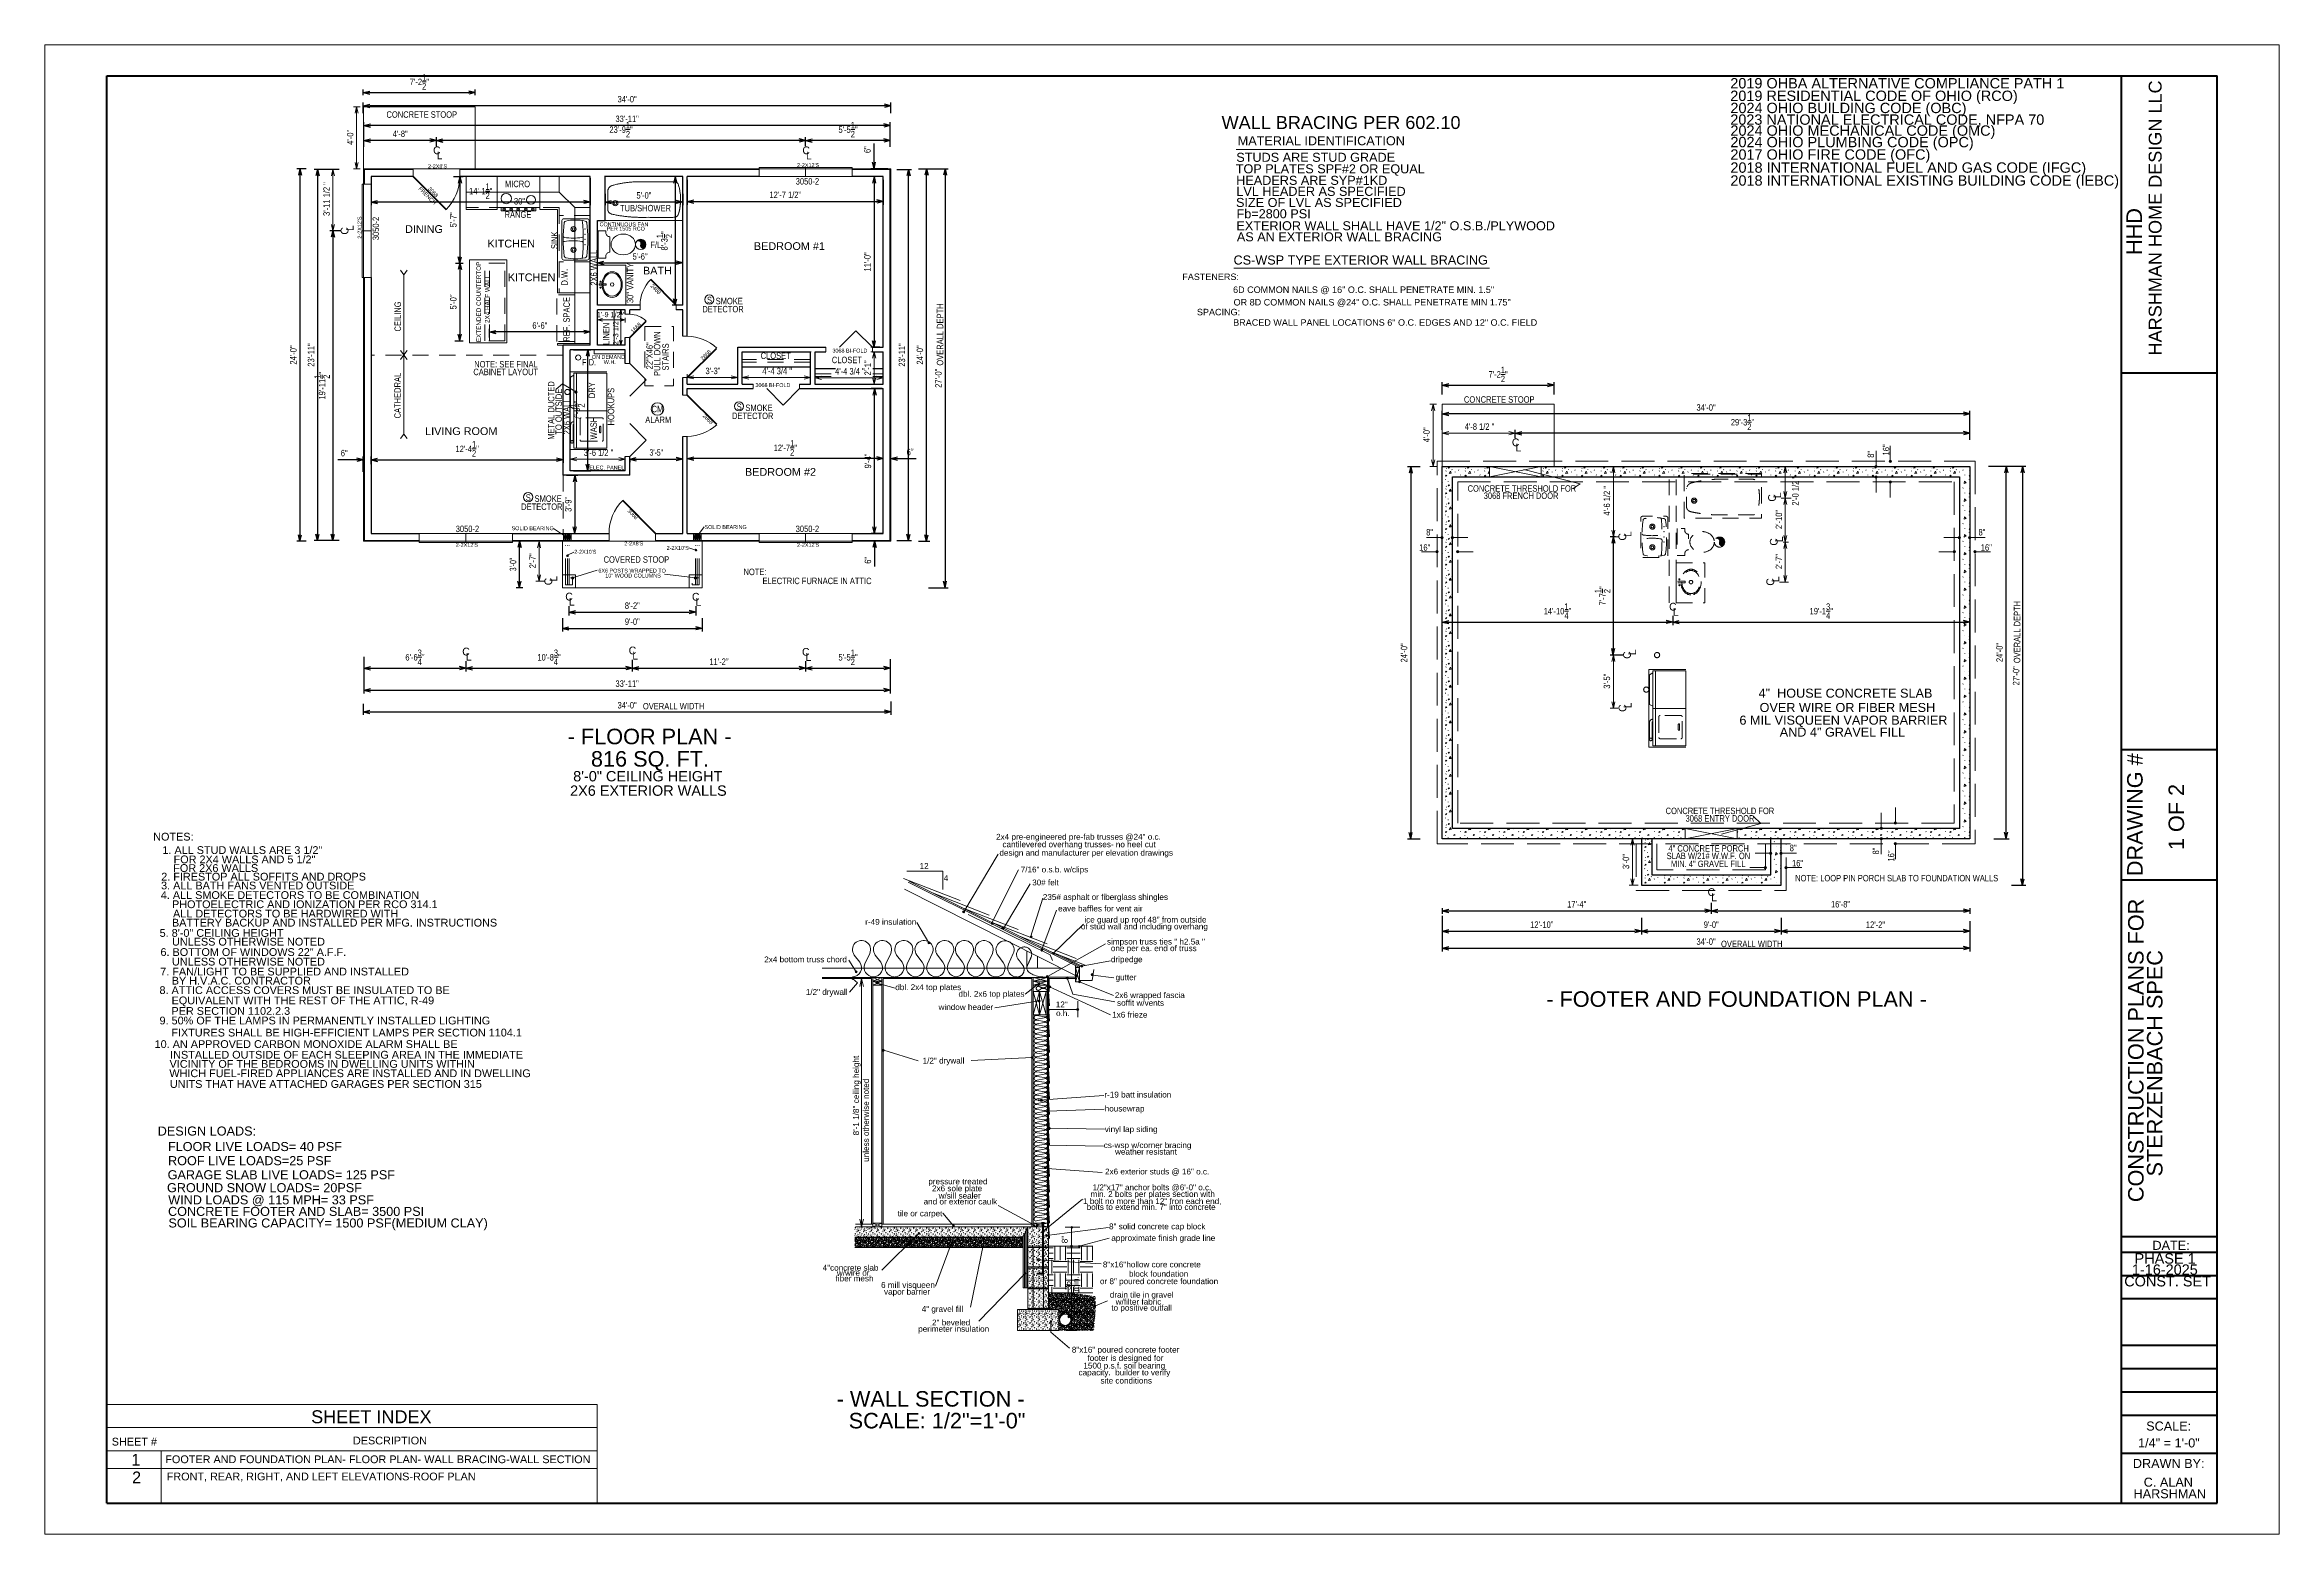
# Model space of a CAD drawing. Header units: inches. Extents: x -4443104 to -4439086, y 793046 to 798506.
# Drawn here: x -4443104 to -4441376, y 793065 to 794217 of the extents above; entities that cross this region are included whole.
import ezdxf
from ezdxf.enums import TextEntityAlignment as Align

# ---------------------------------------------------------------- set-up
doc = ezdxf.new("R2010")
doc.units = ezdxf.units.IN
doc.header["$MEASUREMENT"] = 0
for name, pattern in [('DGN Style 1', [15.305327, 0.025466, -15.279861]), ('DGN Style 2', [20.825219, 12.495132, -8.330088]), ('DGN Style 3', [35.653009, 25.466435, -10.186574]), ('DGN Style 4', [40.771762, 20.373148, -10.186574, 0.025466, -10.186574])]:
    doc.linetypes.add(name, pattern=pattern)
doc.layers.get('Defpoints').update_dxf_attribs({"lineweight": 0})
for name, color, linetype, lineweight in [('(17)1ST_CAB', 7, 'Continuous', 0), ('(4)FND_DIM', 4, 'Continuous', 0), ('Level 1', 7, 'Continuous', 0), ('Level 25', 7, 'Continuous', 0), ('Level 3', 7, 'Continuous', 0), ('Level 3 (Construction)', 7, 'Continuous', 0), ('Level 30', 7, 'Continuous', 0), ('Level 35', 7, 'Continuous', 0), ('Level 6', 7, 'Continuous', 0)]:
    doc.layers.add(name, color=color, linetype=linetype, lineweight=lineweight)
doc.styles.add('Style-Arial', font='arial.ttf')
doc.styles.add('Style-STANDARD', font='STANDARD.shx')
doc.styles.add('Style-WORKING', font='WORKING.shx')
doc.dimstyles.get("Standard").update_dxf_attribs({"dimtxt": 5, "dimasz": 4, "dimexe": 4, "dimexo": 4, "dimgap": 2.5, "dimtad": 1, "dimdec": 4, "dimzin": 11, "dimdsep": 46, "dimlunit": 4, "dimtxsty": 'Style-STANDARD', "dimblk": 'tick_1.0', "dimcen": 0.09, "dimazin": 3, "dimtfac": 1, "dimtdec": 4, "dimtofl": 0, "dimtmove": 1, "dimatfit": 1, "dimldrblk": 'tick_1.0', "dimfxl": 1, "dimfrac": 2, "dimtolj": 1, "dimtzin": 11, "dimarcsym": 0})

msp = doc.modelspace()

# ---------------------------------------------------------------- texts
at = {"layer": 'Level 3', "color": 7, "linetype": 'Continuous', "lineweight": 13, "style": 'Style-Arial'}
for s, height, p in [('HARSHMAN HOME DESIGN LLC', 10, (-4441467.2034, 793976.4661)), ('unless otherwise noted', 4.5, (-4442466.8238, 793352.8537)), ('8"', 4.5, (-4442313.1903, 793289.8415)), ('36"', 4.5, (-4442310.7499, 793253.6201)), ('min.', 4.5, (-4442304.6205, 793252.5055))]:
    msp.add_text(s, height=height, rotation=90, dxfattribs=at).set_placement(p)
at = {"layer": 'Level 3', "color": 120, "linetype": 'Continuous', "lineweight": 13, "style": 'Style-Arial', "width": 0.8}
for s, p in [('CONCRETE STOOP', (-4442839.9137, 794160.2464)), ('MICRO', (-4442748.2638, 794106.57)), ('3050-2', (-4442523.4536, 794108.6076)), ('TUB/SHOWER', (-4442659.2916, 794087.8757)), ('F/L', (-4442635.8585, 794059.5331)), ('F.D.', (-4442688.7683, 793968.6894)), ('CONCRETE STOOP', (-4442006.7123, 793939.8944)), ('3050-2', (-4442786.3491, 793839.8358)), ('3050-2', (-4442523.4536, 793839.8358)), ('OVERALL WIDTH', (-4442641.5845, 793702.7178))]:
    msp.add_text(s, height=5, dxfattribs=at).set_placement(p)
at = {"layer": 'Level 3', "color": 7, "linetype": 'Continuous', "lineweight": 13, "style": 'Style-Arial'}
for s, height, p in [('WALL BRACING PER 602.10', 10, (-4442194.1128, 794151.5675)), ('MATERIAL IDENTIFICATION', 7, (-4442181.6425, 794138.9663)), ('TOP PLATES SPF#2 OR EQUAL', 7, (-4442183.1692, 794117.2773)), ('STUDS ARE STUD GRADE', 7, (-4442182.7393, 794126.1817)), ('HEADERS ARE SYP#1KD', 7, (-4442182.8096, 794108.369)), ('LVL HEADER AS SPECIFIED', 7, (-4442182.7035, 794099.8484)), ('SIZE OF LVL AS SPECIFIED', 7, (-4442182.9536, 794091.2426)), ('Fb=2800 PSI', 7, (-4442182.5734, 794082.5276)), ('CONTINUOUS FAN ', 3, (-4442675.1369, 794076.3293)), ('PER 1505 RCO', 3, (-4442669.654, 794072.9898)), ('AS AN EXTERIOR WALL BRACING', 7, (-4442182.3085, 794064.6906)), ('EXTERIOR WALL SHALL HAVE 1/2" O.S.B./PLYWOOD', 7, (-4442182.6787, 794073.2316)), ('CS-WSP TYPE EXTERIOR WALL BRACING', 7, (-4442184.8846, 794046.7425)), ('FASTENERS:', 5, (-4442224.532, 794034.7854)), ('6D COMMON NAILS @ 16" O.C. SHALL PENETRATE MIN. 1.5"', 5, (-4442185.2395, 794024.7886)), ('OR 8D COMMON NAILS @24" O.C. SHALL PENETRATE MIN 1.75"', 5, (-4442184.839, 794015.0689)), ('SPACING:', 5, (-4442213.1949, 794007.4963)), ('BRACED WALL PANEL LOCATIONS 6" O.C. EDGES AND 12" O.C. FIELD', 5, (-4442185.1499, 793999.4194)), ('NOTES:', 6, (-4443020.2989, 793601.2828)), ('2x4 pre-engineered pre-fab trusses @24" o.c.', 4.5, (-4442368.502, 793601.9627)), ('1. ALL STUD WALLS ARE 3 1/2"', 6, (-4443013.162, 793590.9063)), ('FOR 2X4 WALLS AND 5 1/2"', 6, (-4443004.5159, 793583.7192)), ('design and manufacturer per elevation drawings', 4.5, (-4442365.8979, 793589.591)), ('cantilevered overhang trusses- no heel cut', 4.5, (-4442363.5671, 793596.0924)), ('3. ALL BATH FANS VENTED OUTSIDE', 6, (-4443014.2124, 793563.5198)), ('2. FIRESTOP ALL SOFFITS AND DROPS', 6, (-4443014.089, 793570.3858)), ('FOR 2X6 WALLS', 6, (-4443004.782, 793577.0119)), ('12', 4.5, (-4442427.6456, 793579.4123)), ('4', 4.5, (-4442408.9764, 793569.9734)), ('7/16" o.s.b. w/clips', 4.5, (-4442349.439, 793576.6432)), ('30# felt', 4.5, (-4442340.5923, 793566.6138)), ('4. ALL SMOKE DETECTORS TO BE COMBINATION', 6, (-4443014.4051, 793556.1175)), ('PHOTOELECTRIC AND IONIZATION PER RCO 314.1', 6, (-4443005.75, 793549.0333)), ('235# asphalt or fiberglass shingles', 4.5, (-4442332.3459, 793555.3544)), ('eave baffles for vent air', 4.5, (-4442320.5401, 793546.4592)), ('5. 8\'-0" CEILING HEIGHT', 6, (-4443015.3105, 793526.8274)), ('BATTERY BACKUP AND INSTALLED PER MFG. INSTRUCTIONS', 6, (-4443005.7882, 793534.7786)), ('ALL DETECTORS TO BE HARDWIRED WITH', 6, (-4443004.9552, 793541.7874)), ('r-49 insulation', 4.5, (-4442469.6847, 793536.1348)), ('of stud wall and including overhang', 4.5, (-4442302.8912, 793532.6169)), ('ice guard up roof 48" from outside', 4.5, (-4442300.2275, 793537.8591)), ('UNLESS OTHERWISE NOTED', 6, (-4443005.7396, 793520.0619)), ('simpson truss ties " h2.5a "', 4.5, (-4442282.7486, 793520.8759)), ('one per ea. end of truss', 4.5, (-4442279.7583, 793515.7437)), ('7. FAN/LIGHT TO BE SUPPLIED AND INSTALLED', 6, (-4443014.8435, 793496.9719)), ('UNLESS OTHERWISE NOTED', 6, (-4443005.7794, 793504.6547)), ('2x4 bottom truss chord', 4.5, (-4442547.7851, 793507.1095)), ('dripedge', 4.5, (-4442279.6875, 793507.1544)), ('8. ATTIC ACCESS COVERS MUST BE INSULATED TO BE', 6, (-4443015.4275, 793482.5911)), ('EQUIVALENT WITH THE REST OF THE ATTIC, R-49', 6, (-4443006.0564, 793474.652)), ('BY H.V.A.C. CONTRACTOR', 6, (-4443005.9432, 793489.9259)), ('1/2" drywall', 4.5, (-4442515.6485, 793481.8823)), ('dbl. 2x4 top plates', 4.5, (-4442446.4479, 793485.6137)), ('2x6 wrapped fascia', 4.5, (-4442276.7217, 793479.4807)), ('gutter', 4.5, (-4442276.1131, 793493.2594)), ('9. 50% OF THE LAMPS IN PERMANENTLY INSTALLED LIGHTING', 6, (-4443015.3858, 793459.0969)), ('PER SECTION 1102.2.3', 6, (-4443006.152, 793466.5086)), ('window header', 4.5, (-4442412.9767, 793470.258)), ('o.h.', 4.5, (-4442322.1129, 793465.5187)), ('1x6 frieze', 4.5, (-4442278.7157, 793464.3584)), ('soffit w/vents', 4.5, (-4442274.9549, 793473.4886)), ('10. AN APPROVED CARBON MONOXIDE ALARM SHALL BE', 6, (-4443019.1998, 793440.8853)), ('FIXTURES SHALL BE HIGH-EFFICIENT LAMPS PER SECTION 1104.1', 6, (-4443006.2471, 793449.7637)), ('VICINITY OF THE BEDROOMS IN DWELLING UNITS WITHIN', 6, (-4443007.6396, 793425.563)), ('INSTALLED OUTSIDE OF EACH SLEEPING AREA IN THE IMMEDIATE', 6, (-4443007.1848, 793432.6268)), ('1/2" drywall', 4.5, (-4442425.2928, 793428.8329)), ('WHICH FUEL-FIRED APPLIANCES ARE INSTALLED AND IN DWELLING', 6, (-4443007.7916, 793418.3164)), ('UNITS THAT HAVE ATTACHED GARAGES PER SECTION 315', 6, (-4443007.3959, 793410.0061)), ('housewrap', 4.5, (-4442284.4876, 793391.7493)), ('DESIGN LOADS:', 7, (-4443016.8016, 793373.14)), ('vinyl lap siding', 4.5, (-4442284.4876, 793375.838)), ('FLOOR LIVE LOADS= 40 PSF', 7, (-4443008.8681, 793361.15)), ('cs-wsp w/corner bracing', 4.5, (-4442285.2458, 793363.4554)), ('weather resistant', 4.5, (-4442276.5131, 793358.4132)), ('GARAGE SLAB LIVE LOADS= 125 PSF', 7, (-4443009.1342, 793339.3318)), ('ROOF LIVE LOADS=25 PSF', 7, (-4443008.8215, 793350.2238)), ('2x6 exterior studs @ 16" o.c.', 4.5, (-4442284.2508, 793343.0702)), ('GROUND SNOW LOADS= 20PSF', 7, (-4443009.6411, 793329.3289)), ('WIND LOADS @ 115 MPH= 33 PSF', 7, (-4443008.677, 793319.9156)), ('pressure treated', 4.5, (-4442420.8935, 793335.4212)), ('w/sill sealer', 4.5, (-4442412.9191, 793324.3923)), ('1 bolt no more than 12" fron each end,', 4.5, (-4442301.2671, 793320.1473)), ('min. 2 bolts per plates section with', 4.5, (-4442295.4535, 793325.6555)), ('1/2"x17" anchor bolts @6\'-0" o.c.', 4.5, (-4442293.9006, 793330.8302)), ('CONCRETE FOOTER AND SLAB= 3500 PSI', 7, (-4443008.8242, 793310.9908)), ('SOIL BEARING CAPACITY= 1500 PSF(MEDIUM CLAY)', 7, (-4443008.5207, 793302.047)), ('tile or carpet', 4.5, (-4442444.5943, 793310.6775)), ('and or exterior caulk', 4.5, (-4442424.5387, 793319.8499)), ('bolts to extend min. 7" into concrete', 4.5, (-4442298.4432, 793315.6267)), ('8" solid concrete cap block', 4.5, (-4442281.158, 793300.6364)), ('approximate finish grade line', 4.5, (-4442279.3965, 793291.6667)), ('DATE:', 7, (-4441474.2953, 793284.7342)), ('4"concrete slab', 4.5, (-4442502.6069, 793268.6744)), ('8"x16"hollow core concrete', 4.5, (-4442285.9103, 793271.2219)), ('fiber mesh', 4.5, (-4442492.6313, 793260.3929)), ('w/wire or', 4.5, (-4442491.5707, 793264.7248)), ('6 mill visqueen', 4.5, (-4442457.4446, 793255.323)), ('block foundation', 4.5, (-4442265.7359, 793264.005)), ('vapor barrier', 4.5, (-4442455.1607, 793250.1197)), ('4" gravel fill', 4.5, (-4442426.0214, 793236.8095)), ('drain tile in gravel', 4.5, (-4442280.5461, 793247.7961)), ('to positive outfall', 4.5, (-4442279.3832, 793237.7445)), ('w/filter fabric', 4.5, (-4442276.0137, 793242.3609)), ('perimeter insulation', 4.5, (-4442428.7208, 793221.3705)), ('2" beveled', 4.5, (-4442418.025, 793226.3252)), ('8"x16" poured concrete footer', 4.5, (-4442309.8974, 793205.272)), ('capacity.  builder to verify', 4.5, (-4442304.7014, 793187.6854)), ('1500 p.s.f. soil bearing', 4.5, (-4442300.9884, 793192.9641)), ('footer is designed for', 4.5, (-4442297.8369, 793198.8459)), ('- WALL SECTION -', 12, (-4442491.7598, 793163.5075)), ('site conditions', 4.5, (-4442287.7697, 793181.3678)), ('SHEET INDEX', 10, (-4442898.1671, 793150.684)), ('SCALE: 1/2"=1\'-0"', 12, (-4442482.4791, 793146.6749)), ('SCALE:', 7, (-4441479.1415, 793144.9929)), ('SHEET #', 6, (-4443052.334, 793133.4269)), ('DESCRIPTION', 6, (-4442865.8525, 793134.2947)), ('DESCRIPTION', 6, (-4442865.8525, 793134.2947)), ('1/4" = 1\'-0"', 7, (-4441485.419, 793131.9427)), ('1', 9, (-4443037.224, 793117.9771)), ('FOOTER AND FOUNDATION PLAN- FLOOR PLAN- WALL BRACING-WALL SECTION', 6, (-4443010.9258, 793119.7857)), ('DRAWN BY:', 7, (-4441489.434, 793116.0643)), ('2', 9, (-4443036.629, 793104.3089)), ('FRONT, REAR, RIGHT, AND LEFT ELEVATIONS-ROOF PLAN', 6, (-4443009.8466, 793106.4875)), ('C. ALAN ', 7, (-4441481.0411, 793101.5983)), (' HARSHMAN', 7, (-4441491.6106, 793092.6594))]:
    msp.add_text(s, height=height, dxfattribs=at).set_placement(p)
at = {"layer": 'Level 3', "color": 120, "linetype": 'Continuous', "lineweight": 0, "style": 'Style-Arial', "width": 0.8}
for s, p in [('4\'-0"', (-4442867.9772, 794139.3509)), ('3\'-11 1/2 "', (-4442886.2911, 794084.3204)), ('2\'-7"', (-4442726.9197, 793811.8509))]:
    msp.add_text(s, height=5, rotation=90, dxfattribs=at).set_placement(p, align=Align.MIDDLE_LEFT)
at = {"layer": 'Level 3', "color": 120, "linetype": 'Continuous', "lineweight": 13, "style": 'Style-Arial'}
for s, height, p in [("2-2X8'S", 3, (-4442807.8373, 794121.2165)), ("2-2X12'S", 3, (-4442522.4078, 794122.137)), ('ON DEMAND', 3, (-4442681.0808, 793973.7918)), ('W.H.', 3, (-4442671.8594, 793969.8338)), ("2-2X12'S", 3, (-4442786.2779, 793828.4758)), ("2-2X8'S", 3, (-4442656.0351, 793829.5293)), ("2-2X12'S", 3, (-4442522.4078, 793828.4758)), ('- FLOOR PLAN -', 12, (-4442699.7653, 793675.7785)), ('816 SQ. FT.', 12, (-4442681.8066, 793658.4518)), ('8\'-0" CEILING HEIGHT', 8, (-4442695.5325, 793647.04)), ('2X6 EXTERIOR WALLS', 8, (-4442697.9163, 793635.8996)), ('- FOOTER AND FOUNDATION PLAN -', 12, (-4441943.0527, 793472.7178))]:
    msp.add_text(s, height=height, dxfattribs=at).set_placement(p)
for s, height, rotation, p in [('FRENCH', 3, 315, (-4442815.4215, 794105.058)), ('3068', 3, 315, (-4442808.1884, 794104.9697)), ("2-2X12'S", 3, 90, (-4442859.2597, 794066.8065)), ('1 OF 2', 12, 90, (-4441449.8409, 793593.8626))]:
    msp.add_text(s, height=height, rotation=rotation, dxfattribs=at).set_placement(p)
at = {"layer": 'Level 3', "color": 120, "linetype": 'Continuous', "lineweight": 0, "style": 'Style-Arial', "width": 0.8}
msp.add_text('RANGE', height=5, dxfattribs=at).set_placement((-4442727.8971, 794087.8803), align=Align.TOP_RIGHT)
at = {"layer": 'Level 3', "color": 120, "linetype": 'Continuous', "lineweight": 13, "style": 'Style-Arial', "width": 0.8}
msp.add_text('30"', height=5, dxfattribs=at).set_placement((-4442732.7656, 794098.1921), align=Align.TOP_RIGHT)
at = {"layer": 'Level 3', "color": 7, "lineweight": 13, "style": 'Style-Arial'}
msp.add_text('HHD', height=12, rotation=90, dxfattribs=at).set_placement((-4441482.4542, 794054.1221))
at = {"layer": 'Level 3', "color": 120, "linetype": 'Continuous', "lineweight": 13, "style": 'Style-Arial', "width": 0.8}
for s, p in [('3050-2', (-4442845.6407, 794065.5741)), ('SINK', (-4442707.516, 794058.7236)), ('2X6 WALL', (-4442677.0367, 794030.4191)), ('30" VANITY', (-4442649.0566, 794016.903)), ('LINEN', (-4442667.5649, 793984.6405)), ('OVERALL DEPTH', (-4442409.3573, 793968.5496)), ('METAL DUCTED', (-4442710.0537, 793911.2303)), ('TO OUTSIDE', (-4442704.2235, 793915.1777)), ('DRY', (-4442678.6171, 793943.399)), ('HOOKUPS', (-4442663.7696, 793922.3009)), ('2X6 WALL', (-4442698.0239, 793915.375)), ('WASH', (-4442677.2315, 793911.5398))]:
    msp.add_text(s, height=5, rotation=90, dxfattribs=at).set_placement(p)
at = {"layer": 'Level 3', "color": 120, "linetype": 'Continuous', "lineweight": 13, "style": 'Style-Arial'}
for s, p in [('DINING', (-4442796.2398, 794071.187)), ('KITCHEN', (-4442725.0325, 794059.9413)), ('BEDROOM #1', (-4442500.8465, 794057.9967)), ('KITCHEN', (-4442709.2647, 794033.8839)), ('BATH', (-4442619.2266, 794039.0451)), ('LIVING ROOM', (-4442754.1302, 793914.8789)), ('BEDROOM #2', (-4442507.7348, 793883.3655))]:
    msp.add_text(s, height=6, dxfattribs=at).set_placement(p, align=Align.RIGHT)
at = {"layer": 'Level 3', "color": 7, "linetype": 'Continuous', "lineweight": 0, "style": 'Style-Arial'}
for s, p in [('EXTENDED COUNTERTOP', (-4442770.386, 793986.756)), ('2X4 HALF WALL', (-4442763.7094, 794001.5195))]:
    msp.add_text(s, height=3.5, rotation=90, dxfattribs=at).set_placement(p, align=Align.TOP_LEFT)
at = {"layer": 'Level 3', "color": 120, "linetype": 'DGN Style 2', "lineweight": 0, "style": 'Style-Arial', "width": 0.8}
for s, p in [('D.W.', (-4442699.7007, 794030.5289)), ('22"X46"', (-4442633.992, 793965.6762)), ('PULL DOWN', (-4442628.1541, 793960.5022)), ('STAIRS', (-4442621.5716, 793964.7701))]:
    msp.add_text(s, height=5, rotation=90, dxfattribs=at).set_placement(p)
at = {"layer": 'Level 3', "color": 120, "linetype": 'Continuous', "lineweight": 13, "style": 'Style-Arial', "width": 0.8}
for s, p in [('CEILING', (-4442828.7104, 794018.2083)), ('CATHEDRAL', (-4442828.8727, 793962.9973))]:
    msp.add_text(s, height=5, rotation=90, dxfattribs=at).set_placement(p, align=Align.RIGHT)
msp.add_text('REF. SPACE', height=5, rotation=90, dxfattribs=at).set_placement((-4442703.1261, 794021.5842), align=Align.TOP_RIGHT)
at = {"layer": 'Level 3', "color": 120, "linetype": 'Continuous', "lineweight": 13, "style": 'Style-Arial'}
for s, p in [('2468', (-4442627.3359, 794025.5289)), ('2868', (-4442586.9262, 793924.984)), ('3068', (-4442645.1449, 793851.4609))]:
    msp.add_text(s, height=3, rotation=315, dxfattribs=at).set_placement(p, align=Align.TOP_RIGHT)
at = {"layer": 'Level 3', "color": 7, "linetype": 'Continuous', "lineweight": 13, "style": 'Style-Arial', "width": 0.8}
for s, p in [('S', (-4442592.0678, 794016.8423)), ('SMOKE', (-4442585.3195, 794016.0009)), ('DETECTOR', (-4442595.6419, 794009.7635)), ('CM', (-4442634.8744, 793932.4789)), ('DETECTOR', (-4442572.664, 793927.2266)), ('S', (-4442569.0899, 793934.3055)), ('SMOKE', (-4442562.3416, 793933.4641)), ('ALARM', (-4442639.7543, 793924.1651)), ('DETECTOR', (-4442735.7444, 793856.9564)), ('S', (-4442732.1702, 793864.0352)), ('SMOKE', (-4442725.4219, 793863.1938)), ('NOTE: LOOP PIN PORCH SLAB TO FOUNDATION WALLS', (-4441750.5773, 793569.7198)), ('OVERALL WIDTH', (-4441807.8949, 793518.8505))]:
    msp.add_text(s, height=5, dxfattribs=at).set_placement(p)
at = {"layer": 'Level 3', "color": 120, "linetype": 'Continuous', "lineweight": 0, "style": 'Style-Arial'}
msp.add_text('1\'-9 1/2 "', height=4, dxfattribs=at).set_placement((-4442677.3055, 794008.0292), align=Align.MIDDLE_LEFT)
msp.add_text('2\'-3 1/2 "', height=4, rotation=90, dxfattribs=at).set_placement((-4442662.5984, 793984.4729), align=Align.MIDDLE_LEFT)
at = {"layer": 'Level 3', "color": 120, "linetype": 'Continuous', "lineweight": 13, "style": 'Style-Arial'}
for s, p in [('1668', (-4442651.3346, 793995.6549)), ('2868', (-4442597.367, 793974.4899))]:
    msp.add_text(s, height=3, rotation=45, dxfattribs=at).set_placement(p, align=Align.TOP_LEFT)
at = {"layer": 'Level 3', "color": 30, "linetype": 'Continuous', "lineweight": 13, "style": 'Style-Arial'}
for s, height, p in [('3068 BI-FOLD', 3, (-4442495.0628, 793978.6603)), ('3068 BI-FOLD', 3, (-4442554.5846, 793952.0223)), ('SOLID BEARING', 3, (-4442743.169, 793841.2809)), ('SOLID BEARING', 3, (-4442593.955, 793842.2469)), ("2-2X10'S", 3, (-4442694.7051, 793823.1222)), ("2-2X10'S", 3, (-4442623.2701, 793826.0829)), ('10" WOOD COLUMNS', 3, (-4442670.7109, 793804.6958)), ('dbl. 2x6 top plates', 4.5, (-4442397.5745, 793480.484)), ('12"', 4.5, (-4442322.3497, 793472.3106)), ('r-19 batt insulation', 4.5, (-4442284.7448, 793402.5557)), ('2x6 sole plate', 4.5, (-4442418.0385, 793330.0566))]:
    msp.add_text(s, height=height, dxfattribs=at).set_placement(p)
at = {"layer": 'Level 3', "color": 30, "linetype": 'Continuous', "lineweight": 13, "style": 'Style-Arial', "width": 0.8}
for s, p in [('CABINET LAYOUT', (-4442772.7377, 793961.187)), ('NOTE: SEE FINAL', (-4442772.0356, 793967.1684))]:
    msp.add_text(s, height=5, dxfattribs=at).set_placement(p)
at = {"layer": 'Level 3', "color": 120, "linetype": 'Continuous', "lineweight": 0, "style": 'Style-Arial', "width": 0.8}
for s, p in [('3\'-3"', (-4442593.2117, 793964.4946)), ('4\'-4 3/4 "', (-4442549.2712, 793964.3679)), ('4\'-4 3/4 "', (-4442493.0212, 793964.1708)), ('3\'-6 1/2 "', (-4442687.3962, 793901.2692))]:
    msp.add_text(s, height=5, dxfattribs=at).set_placement(p, align=Align.MIDDLE_LEFT)
at = {"layer": 'Level 3', "color": 120, "linetype": 'DGN Style 2', "lineweight": 0, "style": 'Style-Arial', "width": 0.8}
for s, p in [('CLOSET', (-4442550.5421, 793973.7563)), ('CLOSET', (-4442495.4995, 793970.4631)), ('ELECTRIC FURNACE IN ATTIC', (-4442549.0904, 793799.5835))]:
    msp.add_text(s, height=5, dxfattribs=at).set_placement(p)
at = {"layer": 'Level 3', "color": 7, "linetype": 'Continuous', "lineweight": 13, "style": 'Style-Arial', "width": 0.8}
msp.add_text('4\'-0"', height=5, rotation=90, dxfattribs=at).set_placement((-4442035.5956, 793909.2461), align=Align.MIDDLE_LEFT)
at = {"layer": 'Level 3', "color": 7, "linetype": 'Continuous', "lineweight": 0, "style": 'Style-Arial', "width": 0.8}
msp.add_text('4\'-8 1/2 "', height=5, dxfattribs=at).set_placement((-4442006.1299, 793921.4107), align=Align.MIDDLE_LEFT)
at = {"layer": 'Level 3', "color": 7, "linetype": 'Continuous', "lineweight": 13, "style": 'Style-Arial', "width": 0.8}
for s, p in [('8"', (-4441692.1036, 793899.964)), ('16"', (-4441680.3018, 793903.3786)), ('8"', (-4441688.1847, 793593.1429)), ('16"', (-4441676.3828, 793589.3472))]:
    msp.add_text(s, height=5, rotation=90, dxfattribs=at).set_placement(p, align=Align.MIDDLE_CENTER)
at = {"layer": 'Level 3', "color": 120, "linetype": 'DGN Style 2', "lineweight": 0, "style": 'Style-Arial'}
msp.add_text('ELEC. PANEL', height=3, dxfattribs=at).set_placement((-4442683.0456, 793888.1802))
at = {"layer": 'Level 3', "color": 7, "linetype": 'Continuous', "lineweight": 0, "style": 'Style-Arial', "width": 0.8}
for s, p in [('2\'-0 1/2 "', (-4441750.4006, 793860.3405)), ('4\'-6 1/2 "', (-4441896.1871, 793852.5713)), ('2\'-10"', (-4441763.2142, 793842.182)), ('2\'-7"', (-4441763.2142, 793811.2352)), ('3\'-5"', (-4441896.1871, 793718.7503)), ('3\'-0"', (-4441881.4439, 793579.2461))]:
    msp.add_text(s, height=5, rotation=90, dxfattribs=at).set_placement(p, align=Align.MIDDLE_LEFT)
at = {"layer": 'Level 3', "color": 120, "linetype": 'Continuous', "lineweight": 0, "style": 'Style-Arial', "width": 0.8}
for s, p in [('CONCRETE THRESHOLD FOR', (-4442003.8659, 793871.0583)), ('3068 FRENCH DOOR', (-4441991.4379, 793865.4785)), ('CONCRETE THRESHOLD FOR', (-4441850.7383, 793621.7263)), ('3068 ENTRY DOOR', (-4441835.3648, 793615.9254))]:
    msp.add_text(s, height=5, dxfattribs=at).set_placement(p)
at = {"layer": 'Level 3', "color": 7, "linetype": 'Continuous', "lineweight": 13, "style": 'Style-Arial', "width": 0.8}
for s, p in [('16"', (-4442037.0459, 793827.9214)), ('8"', (-4442033.2502, 793839.7233)), ('8"', (-4441606.1586, 793839.7233)), ('16"', (-4441602.744, 793827.9214)), ('8"', (-4441752.1513, 793595.5354)), ('16"', (-4441748.7367, 793583.7335))]:
    msp.add_text(s, height=5, dxfattribs=at).set_placement(p, align=Align.MIDDLE_CENTER)
at = {"layer": 'Level 3', "color": 30, "linetype": 'DGN Style 2', "lineweight": 13, "style": 'Style-Arial'}
for s, height, p in [('6X6 POSTS WRAPPED TO', 3, (-4442676.0384, 793808.5208)), ('6. BOTTOM OF WINDOWS 22" A.F.F.', 6, (-4443014.6686, 793512.0607))]:
    msp.add_text(s, height=height, dxfattribs=at).set_placement(p)
at = {"layer": 'Level 3', "color": 30, "linetype": 'DGN Style 2', "lineweight": 13, "style": 'Style-Arial', "width": 0.8}
for s, p in [('COVERED STOOP', (-4442671.9941, 793816.1243)), ('NOTE:', (-4442563.7909, 793806.5481))]:
    msp.add_text(s, height=5, dxfattribs=at).set_placement(p)
at = {"layer": 'Level 3', "color": 7, "linetype": 'Continuous', "lineweight": 13, "style": 'Style-Arial', "width": 0.8}
msp.add_text('OVERALL DEPTH', height=5, rotation=90, dxfattribs=at).set_placement((-4441576.5088, 793738.4448))
at = {"layer": 'Level 3', "color": 7, "linetype": 'Continuous', "lineweight": 13, "style": 'Style-Arial'}
for s, p in [('4"  HOUSE CONCRETE SLAB', (-4441711.6753, 793715.2705)), ('OVER WIRE OR FIBER MESH', (-4441710.1742, 793704.194)), ('6 MIL VISQUEEN VAPOR BARRIER', (-4441713.2539, 793694.4046)), ('AND 4" GRAVEL FILL', (-4441714.0648, 793685.1713))]:
    msp.add_text(s, height=7, dxfattribs=at).set_placement(p, align=Align.MIDDLE_CENTER)
msp.add_text('DRAWING #', height=12, rotation=90, dxfattribs=at).set_placement((-4441487.8773, 793621.2245), align=Align.MIDDLE_CENTER)
at = {"layer": 'Level 3', "color": 7, "linetype": 'Continuous', "lineweight": 13, "style": 'Style-Arial', "width": 0.8}
for s, p in [('SLAB W/21# W.W.F. ON', (-4441785.3667, 793586.9185)), ('4" CONCRETE PORCH', (-4441786.428, 793592.7275)), ('MIN. 4" GRAVEL FILL', (-4441789.0377, 793580.7911))]:
    msp.add_text(s, height=5, dxfattribs=at).set_placement(p, align=Align.RIGHT)
at = {"layer": 'Level 3', "color": 7, "linetype": 'DGN Style 2', "lineweight": 0, "style": 'Style-Arial'}
for s, p in [('CONSTRUCTION PLANS FOR', (-4441481.1281, 793321.6509)), ('STERZENBACH SPEC', (-4441466.5471, 793341.5027))]:
    msp.add_text(s, height=12, rotation=90, dxfattribs=at).set_placement(p)
at = {"layer": 'Level 3', "color": 7, "linetype": 'DGN Style 2', "lineweight": 13, "style": 'Style-Arial'}
msp.add_text("8'-1 1/8'' ceiling height", height=4.5, rotation=90, dxfattribs=at).set_placement((-4442474.5481, 793373.25))
for s, p in [('1-16-2025', (-4441464.7057, 793269.4804)), ('PHASE 1', (-4441464.4768, 793278.0517)), ('CONST. SET', (-4441462.5785, 793260.4813))]:
    msp.add_text(s, height=8, dxfattribs=at).set_placement(p, align=Align.MIDDLE_CENTER)
msp.add_text('or 8" poured concrete foundation', height=4.5, dxfattribs=at).set_placement((-4442288.1551, 793258.2168))

# ---------------------------------------------------------------- blocks, each defined once
blk = doc.blocks.new('37')
at = {"layer": 'Level 3', "color": 120, "linetype": 'Continuous', "lineweight": 13, "flags": 128}
blk.add_lwpolyline([(0, 0), (34, 0), (34, 60), (0, 60), (0, 0)], close=True, dxfattribs=at)
at = {"layer": 'Level 3', "color": 120, "linetype": 'Continuous', "lineweight": 13}
for radius in [2, 1]:
    blk.add_circle((13.5, 7.8), radius, dxfattribs=at)
blk.add_rational_spline([(8.1, 2), (15.5, 2), (22.9, 2), (22.8, 2), (22.6, 2), (25.8, 2.1), (27, 5.1), (27, 5), (27, 5), (30.5, 17.3), (30, 30), (30, 41.5), (30, 53), (30.1, 55.4), (28, 56.5), (16.3, 60.2), (4.5, 56.5), (2.5, 55.4), (2.5, 53), (2.5, 41.5), (2.5, 30), (2.2, 17.3), (5, 5), (5.6, 2.5), (8.1, 2)], [1, 1, 1, 1, 1, 0.834279269963, 1, 1, 1, 0.987817765692, 1, 1, 1, 0.839302411677, 1, 0.93489330138, 1, 0.857492934481, 1, 1, 1, 0.992470535008, 1, 0.841509433076, 1], degree=2, knots=[0, 0, 0, 0.083333, 0.083333, 0.166667, 0.166667, 0.25, 0.25, 0.333333, 0.333333, 0.416667, 0.416667, 0.5, 0.5, 0.583333, 0.583333, 0.666667, 0.666667, 0.75, 0.75, 0.833333, 0.833333, 0.916667, 0.916667, 1, 1, 1], dxfattribs=at)
blk = doc.blocks.new('TUB_1')
at = {"layer": 'Level 3', "color": 120, "linetype": 'Continuous', "lineweight": 13}
blk.add_blockref('37', (0, 0), dxfattribs=at)
blk = doc.blocks.new('TUB')
at = {"layer": 'Level 3', "color": 120, "linetype": 'Continuous', "lineweight": 13}
blk.add_line((0, -60.5), (0, 0), dxfattribs=at)
at = {"layer": 'Level 3', "color": 120, "linetype": 'Continuous', "lineweight": 13, "rotation": 180}
blk.add_blockref('TUB_1', (34.4, -0.5), dxfattribs=at)
blk = doc.blocks.new('EF')
at = {"layer": 'Level 3', "color": 120, "linetype": 'Continuous', "lineweight": 13}
for p, q in [((-4, 0.5), (-0.1, 0.5)), ((-4, 0.3), (-0.1, 0.3)), ((-4, 0.2), (0, 0.2)), ((-4, 0.1), (0, 0.1)), ((-3.9, 0.8), (-0.1, 0.8)), ((-3.9, 0.7), (-0.1, 0.7)), ((-3.9, 0.6), (-0.1, 0.6)), ((-3.8, 1.3), (0, 1.3)), ((-3.8, 1.2), (-0.1, 1.2)), ((-3.8, 1.1), (-0.1, 1.1)), ((-3.8, 1.1), (-0.1, 1.1)), ((-3.8, 1), (-0.1, 1)), ((-3.7, 1.5), (0, 1.5)), ((-3.6, 1.7), (0.1, 1.7)), ((-3.6, 1.6), (0, 1.6)), ((-3.5, 2), (0.2, 2)), ((-3.5, 1.8), (0.1, 1.8)), ((-3.4, 2.1), (0.4, 2.1)), ((-3.3, 2.2), (0.5, 2.2)), ((-3.2, 2.3), (0.6, 2.3)), ((-3.1, 2.5), (0.7, 2.5)), ((-3, 2.6), (0.9, 2.6)), ((-3, 2.6), (0.9, 2.6)), ((-2.9, 2.7), (1.1, 2.7)), ((-2.8, 2.8), (1.5, 2.8)), ((-2.6, 3), (2, 3)), ((-2.5, 3.1), (2.5, 3.1)), ((-2.4, 3.2), (2.4, 3.2)), ((-2.2, 3.3), (2.1, 3.3)), ((-2, 3.5), (1.9, 3.5)), ((-1.7, 3.6), (1.6, 3.6)), ((-1.5, 3.7), (1.4, 3.7)), ((-1, 3.8), (0.9, 3.8)), ((2.3, 3), (2.7, 3)), ((2.8, 2.8), (2.8, 2.8)), ((-4, 0), (0.1, 0)), ((-4, -0.2), (0.1, -0.2)), ((-4, -0.3), (0.1, -0.3)), ((-4, -0.4), (0.1, -0.4)), ((-4, -0.4), (0.1, -0.4)), ((-4, -0.5), (0.2, -0.5)), ((-3.9, -0.7), (0.2, -0.7)), ((-3.9, -0.8), (0.2, -0.8)), ((-3.9, -0.9), (0.2, -0.9)), ((-3.8, -1), (0.1, -1)), ((-3.8, -1.2), (0.1, -1.2)), ((-3.8, -1.3), (0.1, -1.3)), ((-3.7, -1.4), (0.1, -1.4)), ((-3.7, -1.5), (0, -1.5)), ((-3.6, -1.7), (0, -1.7)), ((-3.6, -1.8), (-0.1, -1.8)), ((-3.5, -1.9), (-0.2, -1.9)), ((-3.5, -1.9), (-0.2, -1.9)), ((-3.4, -2), (-0.2, -2)), ((-3.4, -2.2), (-0.3, -2.2)), ((-3.3, -2.3), (-0.4, -2.3)), ((-3.2, -2.4), (-0.5, -2.4)), ((-3.1, -2.5), (-0.7, -2.5)), ((-3, -2.7), (-0.9, -2.7)), ((-2.9, -2.8), (-1.1, -2.8)), ((-2.6, -2.9), (-1.5, -2.9))]:
    blk.add_line(p, q, dxfattribs=at)
at = {"layer": 'Level 3', "color": 120, "linetype": 'Continuous', "lineweight": 13, "extrusion": (0, 0, -1)}
blk.add_circle((0, 0), 4, dxfattribs=at)
at = {"layer": 'Level 3', "color": 120, "linetype": 'Continuous', "lineweight": 13}
for centre, radius, start, end in [((2.1, 0.7), 2.24, 71.5661, 198.4339), ((-2, -0.8), 2.16, 247.5013, 22.4987)]:
    blk.add_arc(centre, radius, start, end, dxfattribs=at)
blk = doc.blocks.new('TOILT2')
at = {"layer": 'Level 3', "color": 120, "linetype": 'Continuous', "lineweight": 13, "flags": 128}
blk.add_lwpolyline([(1, 10.5), (1, -10.5), (7, -10.5), (7, -9, -0.414214), (10, -6), (10, 6, -0.414214), (7, 9), (7, 10.5), (1, 10.5)], format="xyb", close=True, dxfattribs=at)
at = {"layer": 'Level 3', "color": 120, "linetype": 'Continuous', "lineweight": 13}
blk.add_ellipse((20.4, 0), major_axis=(9.42, 0), ratio=0.854701, dxfattribs=at)
blk = doc.blocks.new('toilet2')
at = {"layer": 'Level 3', "color": 120, "linetype": 'Continuous', "lineweight": 13, "extrusion": (0, 0, -1), "rotation": 270}
blk.add_blockref('EF', (0, 33.9), dxfattribs=at)
at = {"layer": 'Level 3', "color": 120, "linetype": 'Continuous', "lineweight": 13, "rotation": 90.00000000000001}
blk.add_blockref('TOILT2', (0, 0), dxfattribs=at)
blk = doc.blocks.new('OVSINK')
at = {"layer": 'Level 3', "color": 120, "linetype": 'Continuous', "lineweight": 13, "flags": 128}
blk.add_lwpolyline([(-10.1, -0.6), (-4.5, -0.6), (-4.5, 0.6), (-10.1, 0.6), (-10.1, -0.6)], close=True, dxfattribs=at)
at = {"layer": 'Level 3', "color": 120, "linetype": 'Continuous', "lineweight": 13}
for centre, radius in [((-9, 2.2), 0.405), ((0, 0), 1.35), ((-9, -2.4), 0.405)]:
    blk.add_circle(centre, radius, dxfattribs=at)
for major_axis in [(0, -9.93), (0, -8.94)]:
    blk.add_ellipse((0, 0), major_axis=major_axis, ratio=0.791883, dxfattribs=at)
blk = doc.blocks.new('28')
at = {"layer": 'Level 30', "color": 120, "linetype": 'Continuous', "lineweight": 13, "flags": 128}
for points in [[(-14.5, 0), (14.5, 0, 0.414214), (16, 1.5), (16, 19.5, 0.414214), (14.5, 21), (-14.5, 21, 0.414214), (-16, 19.5), (-16, 1.5, 0.414214), (-14.5, 0)], [(-13, 1.8, 0.062192), (13, 1.8), (13, 1.8, 0.282998), (14.2, 3), (14.2, 3, 0.103838), (14.2, 18), (14.2, 18, 0.335326), (13, 19.2), (13, 19.2, 0.062192), (-13, 19.2), (-13, 19.2, 0.316464), (-14.2, 18), (-14.2, 18, 0.103838), (-14.2, 3), (-14.2, 3, 0.311168), (-13, 1.8)]]:
    blk.add_lwpolyline(points, format="xyb", close=True, dxfattribs=at)
for points in [[(-2.3, 4.5, 0.314763), (-1.5, 5.7), (-1.5, 5.5, 0.074995), (-1.5, 19), (-1.5, 19, 0.141716), (-2, 20)], [(2.3, 20, 0.251036), (1.5, 19), (1.5, 19, 0.074995), (1.5, 5.5), (1.5, 5.5, 0.099673), (2.1, 4.5)], [(-14.7, 5.7, 0.149735), (-13.5, 5), (-13.5, 5, 0.037037), (13.5, 5), (13.5, 5, 0.149735), (14.7, 5.7)]]:
    blk.add_lwpolyline(points, format="xyb", dxfattribs=at)
at = {"layer": 'Level 30', "color": 120, "linetype": 'Continuous', "lineweight": 13}
for centre, radius in [((-8, 12), 2), ((-8, 12), 1), ((8, 12), 2), ((8, 12), 1)]:
    blk.add_circle(centre, radius, dxfattribs=at)
for p in [(-4, 3), (0, 3), (4, 3), (8, 3)]:
    blk.add_point(p, dxfattribs=at)
blk = doc.blocks.new('2SINK')
at = {"layer": 'Level 30', "color": 120, "linetype": 'Continuous', "lineweight": 13, "rotation": 270}
blk.add_blockref('28', (0, 0), dxfattribs=at)
blk = doc.blocks.new('28LHDR')
at = {"layer": 'Level 25', "color": 5, "linetype": 'Continuous', "lineweight": 40}
blk.add_line((0, 0), (-22.6, 22.6), dxfattribs=at)
at = {"layer": 'Level 25', "color": 5, "linetype": 'Continuous', "lineweight": 0, "extrusion": (0, 0, -1)}
blk.add_arc((-3, -0.7), 35, 1.1031, 42.3022, dxfattribs=at)
blk = doc.blocks.new('30LHDR')
at = {"layer": 'Level 25', "color": 5, "linetype": 'Continuous', "lineweight": 40}
blk.add_line((0, 0), (-25.455875, 25.455875), dxfattribs=at)
at = {"layer": 'Level 25', "color": 5, "linetype": 'Continuous', "lineweight": 0, "extrusion": (0, 0, -1)}
blk.add_arc((0, 0), 36, 0, 45, dxfattribs=at)
blk = doc.blocks.new('24LHDR')
at = {"layer": 'Level 25', "color": 5, "linetype": 'Continuous', "lineweight": 40}
blk.add_line((0, 0), (-19.8, 19.8), dxfattribs=at)
at = {"layer": 'Level 25', "color": 5, "linetype": 'Continuous', "lineweight": 0, "extrusion": (0, 0, -1)}
blk.add_arc((0, 0), 28, 0, 45, dxfattribs=at)
blk = doc.blocks.new('TerminatorOpen_0.5-1')
at = {"color": 0, "linetype": 'ByBlock', "lineweight": -2}
for q in [(-1, 0.25), (-1, 0), (-1, -0.25)]:
    blk.add_line((0, 0), q, dxfattribs=at)
blk = doc.blocks.new('*D64')
at = {"layer": 'Defpoints', "color": 0, "linetype": 'Continuous', "lineweight": 13, "transparency": 16777216}
for p in [(-4442857.8, 793709.4), (-4442449.8, 793711.3), (-4442449.8, 793700.9)]:
    blk.add_point(p, dxfattribs=at)
at = {"layer": 'Level 3', "color": 0, "linetype": 'Continuous', "lineweight": -2, "transparency": 16777216}
for p, q in [((-4442857.8, 793706.9), (-4442857.8, 793698.4)), ((-4442449.8, 793708.8), (-4442449.8, 793698.4)), ((-4442852.8, 793700.9), (-4442454.8, 793700.9))]:
    blk.add_line(p, q, dxfattribs=at)
at = {"layer": 'Level 3', "color": 0, "linetype": 'Continuous', "lineweight": -2, "transparency": 16777216, "xscale": 5, "yscale": 5, "zscale": 5, "rotation": 180}
blk.add_blockref('TerminatorOpen_0.5-1', (-4442857.8, 793700.9), dxfattribs=at)
at = {"layer": 'Level 3', "color": 0, "linetype": 'Continuous', "lineweight": -2, "transparency": 16777216, "xscale": 5, "yscale": 5, "zscale": 5}
blk.add_blockref('TerminatorOpen_0.5-1', (-4442449.8, 793700.9), dxfattribs=at)
at = {"layer": 'Level 3', "color": 0, "linetype": 'Continuous', "lineweight": 13, "transparency": 16777216, "insert": (-4442653.8, 793705.9), "char_height": 5, "attachment_point": 5, "style": 'Style-Arial'}
blk.add_mtext('\\A1;\\H1x;\\W0.8;34\'-0"', dxfattribs=at)
blk = doc.blocks.new('tick_1.0')
at = {"layer": '(4)FND_DIM', "color": 4, "linetype": 'Continuous', "lineweight": 0}
blk.add_line((0.5, -0.5), (-0.5, 0.5), dxfattribs=at)
at = {"layer": 'Level 3', "color": 4, "linetype": 'Continuous', "lineweight": 0}
blk.add_line((0, 0), (-1, 0), dxfattribs=at)
blk = doc.blocks.new('*D66')
at = {"layer": 'Defpoints', "color": 0, "linetype": 'Continuous', "lineweight": 13, "transparency": 16777216}
for p in [(-4442431.1, 794120.8), (-4442422.3, 794120.8), (-4442431.1, 793832.8)]:
    blk.add_point(p, dxfattribs=at)
at = {"layer": 'Level 3', "color": 0, "linetype": 'Continuous', "lineweight": -2, "transparency": 16777216}
for p, q in [((-4442428.6, 794120.8), (-4442419.8, 794120.8)), ((-4442422.3, 793837.8), (-4442422.3, 794115.8)), ((-4442428.6, 793832.8), (-4442419.8, 793832.8))]:
    blk.add_line(p, q, dxfattribs=at)
at = {"layer": 'Level 3', "color": 0, "linetype": 'Continuous', "lineweight": -2, "transparency": 16777216, "xscale": 5, "yscale": 5, "zscale": 5}
for p, rotation in [((-4442422.3, 794120.8), 90), ((-4442422.3, 793832.8), 270)]:
    blk.add_blockref('TerminatorOpen_0.5-1', p, dxfattribs=dict(at, rotation=rotation))
at = {"layer": 'Level 3', "color": 0, "linetype": 'Continuous', "lineweight": 13, "transparency": 16777216, "insert": (-4442427.4, 793976.8), "char_height": 5, "attachment_point": 5, "rotation": 90, "style": 'Style-Arial'}
blk.add_mtext('\\A1;\\H1x;\\W0.8;24\'-0"', dxfattribs=at)
blk = doc.blocks.new('*D68')
at = {"layer": 'Defpoints', "color": 0, "linetype": 'Continuous', "lineweight": 13, "transparency": 16777216}
for p in [(-4442857.8, 794169.5), (-4442857.8, 794161.4), (-4442449.8, 794161.4)]:
    blk.add_point(p, dxfattribs=at)
at = {"layer": 'Level 3', "color": 0, "linetype": 'Continuous', "lineweight": -2, "transparency": 16777216}
for p, q in [((-4442857.8, 794163.9), (-4442857.8, 794172)), ((-4442449.8, 794163.9), (-4442449.8, 794172)), ((-4442454.8, 794169.5), (-4442852.8, 794169.5))]:
    blk.add_line(p, q, dxfattribs=at)
at = {"layer": 'Level 3', "color": 0, "linetype": 'Continuous', "lineweight": -2, "transparency": 16777216, "xscale": 5, "yscale": 5, "zscale": 5, "rotation": 180}
blk.add_blockref('TerminatorOpen_0.5-1', (-4442857.8, 794169.5), dxfattribs=at)
at = {"layer": 'Level 3', "color": 0, "linetype": 'Continuous', "lineweight": -2, "transparency": 16777216, "xscale": 5, "yscale": 5, "zscale": 5}
blk.add_blockref('TerminatorOpen_0.5-1', (-4442449.8, 794169.5), dxfattribs=at)
at = {"layer": 'Level 3', "color": 0, "linetype": 'Continuous', "lineweight": 13, "transparency": 16777216, "insert": (-4442653.8, 794174.6), "char_height": 5, "attachment_point": 5, "style": 'Style-Arial'}
blk.add_mtext('\\A1;\\H1x;\\W0.8;34\'-0"', dxfattribs=at)
blk = doc.blocks.new('*D70')
at = {"layer": 'Defpoints', "color": 0, "linetype": 'Continuous', "lineweight": 13, "transparency": 16777216}
for p in [(-4442899.5, 794120.8), (-4442906.8, 793832.8), (-4442899.5, 793832.8)]:
    blk.add_point(p, dxfattribs=at)
at = {"layer": 'Level 3', "color": 0, "linetype": 'Continuous', "lineweight": -2, "transparency": 16777216}
for p, q in [((-4442902, 794120.8), (-4442909.3, 794120.8)), ((-4442906.8, 794115.8), (-4442906.8, 793837.8)), ((-4442902, 793832.8), (-4442909.3, 793832.8))]:
    blk.add_line(p, q, dxfattribs=at)
at = {"layer": 'Level 3', "color": 0, "linetype": 'Continuous', "lineweight": -2, "transparency": 16777216, "xscale": 5, "yscale": 5, "zscale": 5}
for p, rotation in [((-4442906.8, 794120.8), 90), ((-4442906.8, 793832.8), 270)]:
    blk.add_blockref('TerminatorOpen_0.5-1', p, dxfattribs=dict(at, rotation=rotation))
at = {"layer": 'Level 3', "color": 0, "linetype": 'Continuous', "lineweight": 13, "transparency": 16777216, "insert": (-4442911.9, 793976.8), "char_height": 5, "attachment_point": 5, "rotation": 90, "style": 'Style-Arial'}
blk.add_mtext('\\A1;\\H1x;\\W0.8;24\'-0"', dxfattribs=at)
blk = doc.blocks.new('*D72')
at = {"layer": 'Defpoints', "color": 0, "linetype": 'Continuous', "lineweight": 13, "transparency": 16777216}
for p in [(-4442703.8, 793775.7), (-4442595.8, 793775.7), (-4442595.8, 793765.4)]:
    blk.add_point(p, dxfattribs=at)
at = {"layer": 'Level 3', "color": 0, "linetype": 'Continuous', "lineweight": -2, "transparency": 16777216}
for p, q in [((-4442703.8, 793773.2), (-4442703.8, 793762.9)), ((-4442698.8, 793765.4), (-4442600.8, 793765.4)), ((-4442595.8, 793773.2), (-4442595.8, 793762.9))]:
    blk.add_line(p, q, dxfattribs=at)
at = {"layer": 'Level 3', "color": 0, "linetype": 'Continuous', "lineweight": -2, "transparency": 16777216, "xscale": 5, "yscale": 5, "zscale": 5, "rotation": 180}
blk.add_blockref('TerminatorOpen_0.5-1', (-4442703.8, 793765.4), dxfattribs=at)
at = {"layer": 'Level 3', "color": 0, "linetype": 'Continuous', "lineweight": -2, "transparency": 16777216, "xscale": 5, "yscale": 5, "zscale": 5}
blk.add_blockref('TerminatorOpen_0.5-1', (-4442595.8, 793765.4), dxfattribs=at)
at = {"layer": 'Level 3', "color": 0, "linetype": 'Continuous', "lineweight": 13, "transparency": 16777216, "insert": (-4442649.8, 793770.5), "char_height": 5, "attachment_point": 5, "style": 'Style-Arial'}
blk.add_mtext('\\A1;\\H1x;\\W0.8;9\'-0"', dxfattribs=at)
blk = doc.blocks.new('CODES')
at = {"layer": 'Level 3', "color": 7, "linetype": 'Continuous', "lineweight": 13, "style": 'Style-Arial'}
for s, p in [('2019 OHBA ALTERNATIVE COMPLIANCE PATH 1', (0, 0)), ('2019 RESIDENTIAL CODE OF OHIO (RCO)', (0, -9.7)), ('2024 OHIO BUILDING CODE (OBC)', (0.1, -19.1)), ('2023 NATIONAL ELECTRICAL CODE, NFPA 70', (0, -28.1)), ('2024 OHIO MECHANICAL CODE (OMC)', (0.1, -36.6)), ('2024 OHIO PLUMBING CODE (OPC)', (0.1, -45.5)), ('2017 OHIO FIRE CODE (OFC)', (0.1, -55.1)), ('2018 INTERNATIONAL FUEL AND GAS CODE (IFGC)', (0.1, -65.2)), ('2018 INTERNATIONAL EXISTING BUILDING CODE (IEBC)', (0.1, -75.2))]:
    blk.add_text(s, height=8, dxfattribs=at).set_placement(p)
blk = doc.blocks.new('*D76')
at = {"layer": 'Defpoints', "color": 0, "linetype": 'Continuous', "lineweight": 13, "transparency": 16777216}
for p in [(-4442703.3, 793883.8), (-4442711.8, 793838.8), (-4442694.3, 793838.8)]:
    blk.add_point(p, dxfattribs=at)
at = {"layer": 'Level 3', "color": 0, "linetype": 'Continuous', "lineweight": -2, "transparency": 16777216}
for p, q in [((-4442700.8, 793883.8), (-4442691.8, 793883.8)), ((-4442694.3, 793878.8), (-4442694.3, 793843.8)), ((-4442709.3, 793838.8), (-4442691.8, 793838.8))]:
    blk.add_line(p, q, dxfattribs=at)
at = {"layer": 'Level 3', "color": 0, "linetype": 'Continuous', "lineweight": -2, "transparency": 16777216, "xscale": 5, "yscale": 5, "zscale": 5}
for p, rotation in [((-4442694.3, 793883.8), 90), ((-4442694.3, 793838.8), 270)]:
    blk.add_blockref('TerminatorOpen_0.5-1', p, dxfattribs=dict(at, rotation=rotation))
at = {"layer": 'Level 3', "color": 0, "linetype": 'Continuous', "lineweight": 13, "transparency": 16777216, "insert": (-4442699.3, 793861.3), "char_height": 5, "attachment_point": 5, "rotation": 90, "style": 'Style-Arial'}
blk.add_mtext('\\A1;\\H1x;\\W0.8;3\'-9"', dxfattribs=at)
blk = doc.blocks.new('*D78')
at = {"layer": 'Defpoints', "color": 0, "linetype": 'Continuous', "lineweight": 13, "transparency": 16777216}
for p in [(-4442737, 793832.8), (-4442732, 793832.8), (-4442732, 793796.8)]:
    blk.add_point(p, dxfattribs=at)
at = {"layer": 'Level 3', "color": 0, "linetype": 'Continuous', "lineweight": -2, "transparency": 16777216}
for p, q in [((-4442734.5, 793832.8), (-4442739.5, 793832.8)), ((-4442737, 793801.8), (-4442737, 793827.8)), ((-4442734.5, 793796.8), (-4442739.5, 793796.8))]:
    blk.add_line(p, q, dxfattribs=at)
at = {"layer": 'Level 3', "color": 0, "linetype": 'Continuous', "lineweight": -2, "transparency": 16777216, "xscale": 5, "yscale": 5, "zscale": 5}
for p, rotation in [((-4442737, 793832.8), 90), ((-4442737, 793796.8), 270)]:
    blk.add_blockref('TerminatorOpen_0.5-1', p, dxfattribs=dict(at, rotation=rotation))
at = {"layer": 'Level 3', "color": 0, "linetype": 'Continuous', "lineweight": 13, "transparency": 16777216, "insert": (-4442742, 793814.8), "char_height": 5, "attachment_point": 5, "rotation": 90, "style": 'Style-Arial'}
blk.add_mtext('\\A1;\\H1x;\\W0.6;3\'-0"', dxfattribs=at)
blk = doc.blocks.new('*D80')
at = {"layer": 'Defpoints', "color": 0, "linetype": 'Continuous', "lineweight": 13, "transparency": 16777216}
for p in [(-4442651.8, 793897.9), (-4442610.8, 793896.3), (-4442610.8, 793877.3)]:
    blk.add_point(p, dxfattribs=at)
at = {"layer": 'Level 3', "color": 0, "linetype": 'Continuous', "lineweight": -2, "transparency": 16777216}
for p, q in [((-4442651.8, 793895.4), (-4442651.8, 793893.8)), ((-4442646.8, 793896.3), (-4442615.8, 793896.3)), ((-4442610.8, 793879.8), (-4442610.8, 793898.8))]:
    blk.add_line(p, q, dxfattribs=at)
at = {"layer": 'Level 3', "color": 0, "linetype": 'Continuous', "lineweight": -2, "transparency": 16777216, "xscale": 5, "yscale": 5, "zscale": 5, "rotation": 180}
blk.add_blockref('TerminatorOpen_0.5-1', (-4442651.8, 793896.3), dxfattribs=at)
at = {"layer": 'Level 3', "color": 0, "linetype": 'Continuous', "lineweight": -2, "transparency": 16777216, "xscale": 5, "yscale": 5, "zscale": 5}
blk.add_blockref('TerminatorOpen_0.5-1', (-4442610.8, 793896.3), dxfattribs=at)
at = {"layer": 'Level 3', "color": 0, "linetype": 'Continuous', "lineweight": 13, "transparency": 16777216, "insert": (-4442631.3, 793901.4), "char_height": 5, "attachment_point": 5, "style": 'Style-Arial'}
blk.add_mtext('\\A1;\\H1x;\\W0.6;3\'-5"', dxfattribs=at)
blk = doc.blocks.new('16LHDR')
at = {"layer": 'Level 25', "color": 5, "linetype": 'Continuous', "lineweight": 40}
blk.add_line((0, 0), (-12.7, 12.7), dxfattribs=at)
at = {"layer": 'Level 25', "color": 5, "linetype": 'Continuous', "lineweight": 0, "extrusion": (0, 0, -1)}
blk.add_arc((0, 0), 18, 0, 45, dxfattribs=at)
blk = doc.blocks.new('*D82')
at = {"layer": 'Defpoints', "color": 0, "linetype": 'Continuous', "lineweight": 13, "transparency": 16777216}
for p in [(-4442607.3, 794114.8), (-4442455.8, 794114.8), (-4442455.8, 794095.5)]:
    blk.add_point(p, dxfattribs=at)
at = {"layer": 'Level 3', "color": 0, "linetype": 'Continuous', "lineweight": -2, "transparency": 16777216}
for p, q in [((-4442607.3, 794112.3), (-4442607.3, 794093)), ((-4442455.8, 794112.3), (-4442455.8, 794093)), ((-4442602.3, 794095.5), (-4442460.8, 794095.5))]:
    blk.add_line(p, q, dxfattribs=at)
at = {"layer": 'Level 3', "color": 0, "linetype": 'Continuous', "lineweight": -2, "transparency": 16777216, "xscale": 5, "yscale": 5, "zscale": 5, "rotation": 180}
blk.add_blockref('TerminatorOpen_0.5-1', (-4442607.3, 794095.5), dxfattribs=at)
at = {"layer": 'Level 3', "color": 0, "linetype": 'Continuous', "lineweight": -2, "transparency": 16777216, "xscale": 5, "yscale": 5, "zscale": 5}
blk.add_blockref('TerminatorOpen_0.5-1', (-4442455.8, 794095.5), dxfattribs=at)
at = {"layer": 'Level 3', "color": 0, "linetype": 'Continuous', "lineweight": 13, "transparency": 16777216, "insert": (-4442531.5, 794100.6), "char_height": 5, "attachment_point": 5, "style": 'Style-Arial'}
blk.add_mtext('\\A1;\\H1x;\\W0.8;12\'-7 1/2"', dxfattribs=at)
blk = doc.blocks.new('BB-WASHDRY_1')
at = {"color": 0, "linetype": 'ByBlock', "lineweight": -2}
for p, q in [((-1.873, -0.905), (-1.873, -0.095)), ((-0.953, -0.095), (-1.873, -0.095)), ((-0.953, -0.159), (-1.873, -0.159)), ((-1.3, -0.016), (-1.716, -0.016)), ((-1.3, -0.079), (-1.716, -0.079)), ((-0.953, -0.905), (-0.953, -0.095)), ((-0.032, -0.095), (-0.953, -0.095)), ((-0.032, -0.159), (-0.953, -0.159)), ((-0.903, -0.095), (-0.857, -0.016)), ((-0.127, -0.016), (-0.857, -0.016)), ((-0.081, -0.095), (-0.127, -0.016)), ((-0.032, -0.905), (-0.032, -0.095)), ((-0.953, -0.905), (-1.873, -0.905)), ((-0.032, -0.905), (-0.953, -0.905))]:
    blk.add_line(p, q, dxfattribs=at)
at = {"color": 0, "linetype": 'ByBlock', "lineweight": -2, "ltscale": 0.03175}
for p, q in [((-1.699, -0.278), (-1.699, -0.786)), ((-1.159, -0.246), (-1.667, -0.246)), ((-1.127, -0.786), (-1.127, -0.278)), ((-1.667, -0.818), (-1.159, -0.818)), ((-1.349, -0.722), (-1.476, -0.722)), ((-1.476, -0.754), (-1.349, -0.754))]:
    blk.add_line(p, q, dxfattribs=at)
at = {"color": 0, "linetype": 'ByBlock', "lineweight": -2}
for centre, radius in [((-0.492, 0.064), 0.0635), ((-1.716, -0.048), 0.0318)]:
    blk.add_circle(centre, radius, dxfattribs=at)
at = {"color": 0, "linetype": 'ByBlock', "lineweight": -2, "ltscale": 0.03175}
for centre, radius, start, end in [((-1.667, -0.278), 0.0318, 90, 180), ((-1.159, -0.278), 0.0318, 0, 90), ((-1.667, -0.786), 0.0318, 180, 270), ((-1.476, -0.738), 0.0159, 90, 180), ((-1.476, -0.738), 0.0159, 180, 270), ((-1.349, -0.738), 0.0159, 0, 90), ((-1.349, -0.738), 0.0159, 270, 0), ((-1.159, -0.786), 0.0318, 270, 0)]:
    blk.add_arc(centre, radius, start, end, dxfattribs=at)
at = {"color": 0, "linetype": 'ByBlock', "lineweight": -2}
for radius in [0.0794, 0.0159]:
    blk.add_arc((-1.3, -0.095), radius, 360, 90, dxfattribs=at)
at = {"color": 0, "linetype": 'ByBlock', "lineweight": -2, "ltscale": 0.03175}
for p in [(-1.492, -0.738), (-1.334, -0.738)]:
    blk.add_point(p, dxfattribs=at)
at = {"layer": 'Level 6', "color": 0, "linetype": 'ByBlock', "lineweight": -2, "flags": 128}
blk.add_lwpolyline([(-1.905, -0.905), (-1.905, 0), (0, 0), (0, -0.905)], dxfattribs=at)
blk = doc.blocks.new('WD')
at = {"layer": 'Level 3', "color": 120, "linetype": 'DGN Style 2', "lineweight": 0, "extrusion": (0, 0, -1), "xscale": 31.49606299212599, "yscale": -31.49606299212599, "zscale": 31.49606299212599, "rotation": 180}
blk.add_blockref('BB-WASHDRY_1', (-60, 0), dxfattribs=at)
blk = doc.blocks.new('37_1')
at = {"layer": 'Level 3', "color": 7, "linetype": 'DGN Style 2', "lineweight": 0, "extrusion": (0, 0, -1), "flags": 128}
blk.add_lwpolyline([(0, 0), (-34, 0), (-34, 60), (0, 60), (0, 0)], close=True, dxfattribs=at)
at = {"layer": 'Level 3', "color": 7, "linetype": 'DGN Style 2', "lineweight": 0, "extrusion": (0, 0, -1)}
for radius in [2, 1]:
    blk.add_circle((-13.5, 7.8), radius, dxfattribs=at)
at = {"layer": 'Level 3', "color": 7, "linetype": 'DGN Style 2', "lineweight": 0}
blk.add_rational_spline([(8.1, 2), (15.5, 2), (22.9, 2), (22.8, 2), (22.6, 2), (25.8, 2.1), (27, 5.1), (27, 5), (27, 5), (30.5, 17.3), (30, 30), (30, 41.5), (30, 53), (30.1, 55.4), (28, 56.5), (16.3, 60.2), (4.5, 56.5), (2.5, 55.4), (2.5, 53), (2.5, 41.5), (2.5, 30), (2.2, 17.3), (5, 5), (5.6, 2.5), (8.1, 2)], [1, 1, 1, 1, 1, 0.834279269963, 1, 1, 1, 0.987817765692, 1, 1, 1, 0.839302411677, 1, 0.93489330138, 1, 0.857492934481, 1, 1, 1, 0.992470535008, 1, 0.841509433076, 1], degree=2, knots=[0, 0, 0, 0.083333, 0.083333, 0.166667, 0.166667, 0.25, 0.25, 0.333333, 0.333333, 0.416667, 0.416667, 0.5, 0.5, 0.583333, 0.583333, 0.666667, 0.666667, 0.75, 0.75, 0.833333, 0.833333, 0.916667, 0.916667, 1, 1, 1], dxfattribs=at)
blk = doc.blocks.new('TUB_3')
at = {"layer": 'Level 3', "color": 7, "linetype": 'DGN Style 2', "lineweight": 0}
blk.add_blockref('37_1', (0, 0), dxfattribs=at)
blk = doc.blocks.new('TUB_2')
at = {"layer": 'Level 3', "color": 7, "linetype": 'DGN Style 2', "lineweight": 0}
blk.add_line((0, -60.5), (0, 0), dxfattribs=at)
at = {"layer": 'Level 3', "color": 7, "linetype": 'DGN Style 2', "lineweight": 0, "rotation": 180}
blk.add_blockref('TUB_3', (34.4, -0.5), dxfattribs=at)
blk = doc.blocks.new('EF_1')
at = {"layer": 'Level 3', "color": 7, "linetype": 'DGN Style 2', "lineweight": 0}
for p, q in [((-4, 0.5), (-0.1, 0.5)), ((-4, 0.3), (-0.1, 0.3)), ((-4, 0.2), (0, 0.2)), ((-4, 0.1), (0, 0.1)), ((-3.9, 0.8), (-0.1, 0.8)), ((-3.9, 0.7), (-0.1, 0.7)), ((-3.9, 0.6), (-0.1, 0.6)), ((-3.8, 1.3), (0, 1.3)), ((-3.8, 1.2), (-0.1, 1.2)), ((-3.8, 1.1), (-0.1, 1.1)), ((-3.8, 1.1), (-0.1, 1.1)), ((-3.8, 1), (-0.1, 1)), ((-3.7, 1.5), (0, 1.5)), ((-3.6, 1.7), (0.1, 1.7)), ((-3.6, 1.6), (0, 1.6)), ((-3.5, 2), (0.2, 2)), ((-3.5, 1.8), (0.1, 1.8)), ((-3.4, 2.1), (0.4, 2.1)), ((-3.3, 2.2), (0.5, 2.2)), ((-3.2, 2.3), (0.6, 2.3)), ((-3.1, 2.5), (0.7, 2.5)), ((-3, 2.6), (0.9, 2.6)), ((-3, 2.6), (0.9, 2.6)), ((-2.9, 2.7), (1.1, 2.7)), ((-2.8, 2.8), (1.5, 2.8)), ((-2.6, 3), (2, 3)), ((-2.5, 3.1), (2.5, 3.1)), ((-2.4, 3.2), (2.4, 3.2)), ((-2.2, 3.3), (2.1, 3.3)), ((-2, 3.5), (1.9, 3.5)), ((-1.7, 3.6), (1.6, 3.6)), ((-1.5, 3.7), (1.4, 3.7)), ((-1, 3.8), (0.9, 3.8)), ((2.3, 3), (2.7, 3)), ((2.8, 2.8), (2.8, 2.8)), ((-4, 0), (0.1, 0)), ((-4, -0.2), (0.1, -0.2)), ((-4, -0.3), (0.1, -0.3)), ((-4, -0.4), (0.1, -0.4)), ((-4, -0.4), (0.1, -0.4)), ((-4, -0.5), (0.2, -0.5)), ((-3.9, -0.7), (0.2, -0.7)), ((-3.9, -0.8), (0.2, -0.8)), ((-3.9, -0.9), (0.2, -0.9)), ((-3.8, -1), (0.1, -1)), ((-3.8, -1.2), (0.1, -1.2)), ((-3.8, -1.3), (0.1, -1.3)), ((-3.7, -1.4), (0.1, -1.4)), ((-3.7, -1.5), (0, -1.5)), ((-3.6, -1.7), (0, -1.7)), ((-3.6, -1.8), (-0.1, -1.8)), ((-3.5, -1.9), (-0.2, -1.9)), ((-3.5, -1.9), (-0.2, -1.9)), ((-3.4, -2), (-0.2, -2)), ((-3.4, -2.2), (-0.3, -2.2)), ((-3.3, -2.3), (-0.4, -2.3)), ((-3.2, -2.4), (-0.5, -2.4)), ((-3.1, -2.5), (-0.7, -2.5)), ((-3, -2.7), (-0.9, -2.7)), ((-2.9, -2.8), (-1.1, -2.8)), ((-2.6, -2.9), (-1.5, -2.9))]:
    blk.add_line(p, q, dxfattribs=at)
at = {"layer": 'Level 3', "color": 7, "linetype": 'DGN Style 2', "lineweight": 0, "extrusion": (0, 0, -1)}
blk.add_circle((0, 0), 4, dxfattribs=at)
at = {"layer": 'Level 3', "color": 7, "linetype": 'DGN Style 2', "lineweight": 0}
for centre, radius, start, end in [((2.1, 0.7), 2.24, 71.5661, 198.4339), ((-2, -0.8), 2.16, 247.5013, 22.4987)]:
    blk.add_arc(centre, radius, start, end, dxfattribs=at)
blk = doc.blocks.new('TOILT2_1')
at = {"layer": 'Level 3', "color": 7, "linetype": 'DGN Style 2', "lineweight": 0, "flags": 128}
blk.add_lwpolyline([(1, 10.5), (1, -10.5), (7, -10.5), (7, -9, -0.414214), (10, -6), (10, 6, -0.414214), (7, 9), (7, 10.5), (1, 10.5)], format="xyb", close=True, dxfattribs=at)
at = {"layer": 'Level 3', "color": 7, "linetype": 'DGN Style 2', "lineweight": 0}
blk.add_ellipse((20.4, 0), major_axis=(9.42, 0), ratio=0.854701, dxfattribs=at)
blk = doc.blocks.new('toilet2_1')
at = {"layer": 'Level 3', "color": 7, "linetype": 'DGN Style 2', "lineweight": 0, "extrusion": (0, 0, -1), "rotation": 270}
blk.add_blockref('EF_1', (0, 33.9), dxfattribs=at)
at = {"layer": 'Level 3', "color": 7, "linetype": 'DGN Style 2', "lineweight": 0, "rotation": 90.00000000000001}
blk.add_blockref('TOILT2_1', (0, 0), dxfattribs=at)
blk = doc.blocks.new('OVSINK_1')
at = {"layer": 'Level 3', "color": 7, "linetype": 'DGN Style 2', "lineweight": 0, "flags": 128}
blk.add_lwpolyline([(-10.1, -0.6), (-4.5, -0.6), (-4.5, 0.6), (-10.1, 0.6), (-10.1, -0.6)], close=True, dxfattribs=at)
at = {"layer": 'Level 3', "color": 7, "linetype": 'DGN Style 2', "lineweight": 0}
for centre, radius in [((-9, 2.2), 0.405), ((0, 0), 1.35), ((-9, -2.4), 0.405)]:
    blk.add_circle(centre, radius, dxfattribs=at)
for major_axis in [(0, -9.93), (0, -8.94)]:
    blk.add_ellipse((0, 0), major_axis=major_axis, ratio=0.791883, dxfattribs=at)
blk = doc.blocks.new('28_1')
at = {"layer": 'Level 3', "color": 7, "linetype": 'DGN Style 2', "lineweight": 0, "flags": 128}
for points in [[(-14.5, 0), (14.5, 0, 0.414214), (16, 1.5), (16, 19.5, 0.414214), (14.5, 21), (-14.5, 21, 0.414214), (-16, 19.5), (-16, 1.5, 0.414214), (-14.5, 0)], [(-13, 1.8, 0.062192), (13, 1.8), (13, 1.8, 0.282998), (14.2, 3), (14.2, 3, 0.103838), (14.2, 18), (14.2, 18, 0.335326), (13, 19.2), (13, 19.2, 0.062192), (-13, 19.2), (-13, 19.2, 0.316464), (-14.2, 18), (-14.2, 18, 0.103838), (-14.2, 3), (-14.2, 3, 0.311168), (-13, 1.8)]]:
    blk.add_lwpolyline(points, format="xyb", close=True, dxfattribs=at)
for points in [[(-2.3, 4.5, 0.314763), (-1.5, 5.7), (-1.5, 5.5, 0.074995), (-1.5, 19), (-1.5, 19, 0.141716), (-2, 20)], [(2.3, 20, 0.251036), (1.5, 19), (1.5, 19, 0.074995), (1.5, 5.5), (1.5, 5.5, 0.099673), (2.1, 4.5)], [(-14.7, 5.7, 0.149735), (-13.5, 5), (-13.5, 5, 0.037037), (13.5, 5), (13.5, 5, 0.149735), (14.7, 5.7)]]:
    blk.add_lwpolyline(points, format="xyb", dxfattribs=at)
at = {"layer": 'Level 3', "color": 7, "linetype": 'DGN Style 2', "lineweight": 0}
for centre, radius in [((-8, 12), 2), ((-8, 12), 1), ((8, 12), 2), ((8, 12), 1)]:
    blk.add_circle(centre, radius, dxfattribs=at)
for p in [(-4, 3), (0, 3), (4, 3), (8, 3)]:
    blk.add_point(p, dxfattribs=at)
blk = doc.blocks.new('2SINK_1')
at = {"layer": 'Level 3', "color": 7, "linetype": 'DGN Style 2', "lineweight": 0, "rotation": 270}
blk.add_blockref('28_1', (0, 0), dxfattribs=at)
blk = doc.blocks.new('BB-WASHDRY_2')
at = {"color": 0, "linetype": 'ByBlock', "lineweight": -2}
for p, q in [((-1.873, -0.905), (-1.873, -0.095)), ((-0.953, -0.095), (-1.873, -0.095)), ((-0.953, -0.159), (-1.873, -0.159)), ((-1.3, -0.016), (-1.716, -0.016)), ((-1.3, -0.079), (-1.716, -0.079)), ((-0.953, -0.905), (-0.953, -0.095)), ((-0.032, -0.095), (-0.953, -0.095)), ((-0.032, -0.159), (-0.953, -0.159)), ((-0.903, -0.095), (-0.857, -0.016)), ((-0.127, -0.016), (-0.857, -0.016)), ((-0.081, -0.095), (-0.127, -0.016)), ((-0.032, -0.905), (-0.032, -0.095)), ((-0.953, -0.905), (-1.873, -0.905)), ((-0.032, -0.905), (-0.953, -0.905))]:
    blk.add_line(p, q, dxfattribs=at)
at = {"color": 0, "linetype": 'ByBlock', "lineweight": -2, "ltscale": 0.03175}
for p, q in [((-1.699, -0.278), (-1.699, -0.786)), ((-1.159, -0.246), (-1.667, -0.246)), ((-1.127, -0.786), (-1.127, -0.278)), ((-1.667, -0.818), (-1.159, -0.818)), ((-1.349, -0.722), (-1.476, -0.722)), ((-1.476, -0.754), (-1.349, -0.754))]:
    blk.add_line(p, q, dxfattribs=at)
at = {"color": 0, "linetype": 'ByBlock', "lineweight": -2, "flags": 128}
blk.add_lwpolyline([(-1.905, -0.905), (-1.905, 0), (0, 0), (0, -0.905)], dxfattribs=at)
at = {"color": 0, "linetype": 'ByBlock', "lineweight": -2}
for centre, radius in [((-0.492, 0.064), 0.0635), ((-1.716, -0.048), 0.0318)]:
    blk.add_circle(centre, radius, dxfattribs=at)
at = {"color": 0, "linetype": 'ByBlock', "lineweight": -2, "ltscale": 0.03175}
for centre, radius, start, end in [((-1.667, -0.278), 0.0318, 90, 180), ((-1.159, -0.278), 0.0318, 0, 90), ((-1.667, -0.786), 0.0318, 180, 270), ((-1.476, -0.738), 0.0159, 90, 180), ((-1.476, -0.738), 0.0159, 180, 270), ((-1.349, -0.738), 0.0159, 0, 90), ((-1.349, -0.738), 0.0159, 270, 0), ((-1.159, -0.786), 0.0318, 270, 0)]:
    blk.add_arc(centre, radius, start, end, dxfattribs=at)
at = {"color": 0, "linetype": 'ByBlock', "lineweight": -2}
for radius in [0.0794, 0.0159]:
    blk.add_arc((-1.3, -0.095), radius, 360, 90, dxfattribs=at)
at = {"color": 0, "linetype": 'ByBlock', "lineweight": -2, "ltscale": 0.03175}
for p in [(-1.492, -0.738), (-1.334, -0.738)]:
    blk.add_point(p, dxfattribs=at)
blk = doc.blocks.new('WD_1')
at = {"layer": 'Level 3', "color": 7, "linetype": 'DGN Style 2', "lineweight": 0, "extrusion": (0, 0, -1), "xscale": 31.49606299212599, "yscale": -31.49606299212599, "zscale": 31.49606299212599, "rotation": 180}
blk.add_blockref('BB-WASHDRY_2', (-60, 0), dxfattribs=at)
blk = doc.blocks.new('*D95')
at = {"layer": 'Defpoints', "color": 0, "linetype": 'Continuous', "lineweight": 13, "transparency": 16777216}
for p in [(-4442023.5, 793535.5), (-4441615.5, 793535.5), (-4441615.5, 793518)]:
    blk.add_point(p, dxfattribs=at)
at = {"layer": 'Level 3', "color": 0, "linetype": 'Continuous', "lineweight": -2, "transparency": 16777216}
for p, q in [((-4442023.5, 793533), (-4442023.5, 793515.5)), ((-4441615.5, 793533), (-4441615.5, 793515.5)), ((-4442018.5, 793518), (-4441620.5, 793518))]:
    blk.add_line(p, q, dxfattribs=at)
at = {"layer": 'Level 3', "color": 0, "linetype": 'Continuous', "lineweight": -2, "transparency": 16777216, "xscale": 5, "yscale": 5, "zscale": 5, "rotation": 180}
blk.add_blockref('TerminatorOpen_0.5-1', (-4442023.5, 793518), dxfattribs=at)
at = {"layer": 'Level 3', "color": 0, "linetype": 'Continuous', "lineweight": -2, "transparency": 16777216, "xscale": 5, "yscale": 5, "zscale": 5}
blk.add_blockref('TerminatorOpen_0.5-1', (-4441615.5, 793518), dxfattribs=at)
at = {"layer": 'Level 3', "color": 0, "linetype": 'Continuous', "lineweight": 13, "transparency": 16777216, "insert": (-4441819.5, 793523.1), "char_height": 5, "attachment_point": 5, "style": 'Style-Arial'}
blk.add_mtext('\\A1;\\H1x;\\W0.8;34\'-0"', dxfattribs=at)
blk = doc.blocks.new('*D99')
at = {"layer": 'Defpoints', "color": 0, "linetype": 'Continuous', "lineweight": 13, "transparency": 16777216}
for p in [(-4442023.5, 793551.6), (-4441815.5, 793555.6), (-4441815.5, 793547)]:
    blk.add_point(p, dxfattribs=at)
at = {"layer": 'Level 3', "color": 0, "linetype": 'Continuous', "lineweight": -2, "transparency": 16777216}
for p, q in [((-4441815.5, 793553.1), (-4441815.5, 793544.5)), ((-4442023.5, 793549.1), (-4442023.5, 793544.5)), ((-4442018.5, 793547), (-4441820.5, 793547))]:
    blk.add_line(p, q, dxfattribs=at)
at = {"layer": 'Level 3', "color": 0, "linetype": 'Continuous', "lineweight": -2, "transparency": 16777216, "xscale": 5, "yscale": 5, "zscale": 5, "rotation": 180}
blk.add_blockref('TerminatorOpen_0.5-1', (-4442023.5, 793547), dxfattribs=at)
at = {"layer": 'Level 3', "color": 0, "linetype": 'Continuous', "lineweight": -2, "transparency": 16777216, "xscale": 5, "yscale": 5, "zscale": 5}
blk.add_blockref('TerminatorOpen_0.5-1', (-4441815.5, 793547), dxfattribs=at)
at = {"layer": 'Level 3', "color": 0, "linetype": 'Continuous', "lineweight": 13, "transparency": 16777216, "insert": (-4441919.5, 793552), "char_height": 5, "attachment_point": 5, "style": 'Style-Arial'}
blk.add_mtext('\\A1;\\H1x;\\W0.8;17\'-4"', dxfattribs=at)
blk = doc.blocks.new('*D98')
at = {"layer": 'Defpoints', "color": 0, "linetype": 'Continuous', "lineweight": 13, "transparency": 16777216}
for p in [(-4441815.5, 793555.6), (-4441615.5, 793551.6), (-4441615.5, 793547)]:
    blk.add_point(p, dxfattribs=at)
at = {"layer": 'Level 3', "color": 0, "linetype": 'Continuous', "lineweight": -2, "transparency": 16777216}
for p, q in [((-4441815.5, 793553.1), (-4441815.5, 793544.5)), ((-4441810.5, 793547), (-4441620.5, 793547)), ((-4441615.5, 793549.1), (-4441615.5, 793544.5))]:
    blk.add_line(p, q, dxfattribs=at)
at = {"layer": 'Level 3', "color": 0, "linetype": 'Continuous', "lineweight": -2, "transparency": 16777216, "xscale": 5, "yscale": 5, "zscale": 5, "rotation": 180}
blk.add_blockref('TerminatorOpen_0.5-1', (-4441815.5, 793547), dxfattribs=at)
at = {"layer": 'Level 3', "color": 0, "linetype": 'Continuous', "lineweight": -2, "transparency": 16777216, "xscale": 5, "yscale": 5, "zscale": 5}
blk.add_blockref('TerminatorOpen_0.5-1', (-4441615.5, 793547), dxfattribs=at)
at = {"layer": 'Level 3', "color": 0, "linetype": 'Continuous', "lineweight": 13, "transparency": 16777216, "insert": (-4441715.5, 793552), "char_height": 5, "attachment_point": 5, "style": 'Style-Arial'}
blk.add_mtext('\\A1;\\H1x;\\W0.8;16\'-8"', dxfattribs=at)
blk = doc.blocks.new('*D101')
at = {"layer": 'Defpoints', "color": 0, "linetype": 'Continuous', "lineweight": 13, "transparency": 16777216}
for p in [(-4441869.5, 793543.9), (-4441761.5, 793543.9), (-4441761.5, 793531.2)]:
    blk.add_point(p, dxfattribs=at)
at = {"layer": 'Level 3', "color": 0, "linetype": 'Continuous', "lineweight": -2, "transparency": 16777216}
for p, q in [((-4441869.5, 793541.4), (-4441869.5, 793528.7)), ((-4441761.5, 793541.4), (-4441761.5, 793528.7)), ((-4441864.5, 793531.2), (-4441766.5, 793531.2))]:
    blk.add_line(p, q, dxfattribs=at)
at = {"layer": 'Level 3', "color": 0, "linetype": 'Continuous', "lineweight": -2, "transparency": 16777216, "xscale": 5, "yscale": 5, "zscale": 5, "rotation": 180}
blk.add_blockref('TerminatorOpen_0.5-1', (-4441869.5, 793531.2), dxfattribs=at)
at = {"layer": 'Level 3', "color": 0, "linetype": 'Continuous', "lineweight": -2, "transparency": 16777216, "xscale": 5, "yscale": 5, "zscale": 5}
blk.add_blockref('TerminatorOpen_0.5-1', (-4441761.5, 793531.2), dxfattribs=at)
at = {"layer": 'Level 3', "color": 0, "linetype": 'Continuous', "lineweight": 13, "transparency": 16777216, "insert": (-4441815.5, 793536.2), "char_height": 5, "attachment_point": 5, "style": 'Style-Arial'}
blk.add_mtext('\\A1;\\H1x;\\W0.8;9\'-0"', dxfattribs=at)
blk = doc.blocks.new('*D103')
at = {"layer": 'Defpoints', "color": 0, "linetype": 'Continuous', "lineweight": 13, "transparency": 16777216}
for p in [(-4441599.4, 793890.7), (-4441587.5, 793890.7), (-4441599.4, 793602.7)]:
    blk.add_point(p, dxfattribs=at)
at = {"layer": 'Level 3', "color": 0, "linetype": 'Continuous', "lineweight": -2, "transparency": 16777216}
for p, q in [((-4441596.9, 793890.7), (-4441585, 793890.7)), ((-4441587.5, 793607.7), (-4441587.5, 793885.7)), ((-4441596.9, 793602.7), (-4441585, 793602.7))]:
    blk.add_line(p, q, dxfattribs=at)
at = {"layer": 'Level 3', "color": 0, "linetype": 'Continuous', "lineweight": -2, "transparency": 16777216, "xscale": 5, "yscale": 5, "zscale": 5}
for p, rotation in [((-4441587.5, 793890.7), 90), ((-4441587.5, 793602.7), 270)]:
    blk.add_blockref('TerminatorOpen_0.5-1', p, dxfattribs=dict(at, rotation=rotation))
at = {"layer": 'Level 3', "color": 0, "linetype": 'Continuous', "lineweight": 13, "transparency": 16777216, "insert": (-4441592.6, 793746.7), "char_height": 5, "attachment_point": 5, "rotation": 90, "style": 'Style-Arial'}
blk.add_mtext('\\A1;\\H1x;\\W0.8;24\'-0"', dxfattribs=at)
blk = doc.blocks.new('*D105')
at = {"layer": 'Defpoints', "color": 0, "linetype": 'Continuous', "lineweight": 13, "transparency": 16777216}
for p in [(-4442023.5, 793931.2), (-4442023.5, 793916.5), (-4441615.5, 793916.5)]:
    blk.add_point(p, dxfattribs=at)
at = {"layer": 'Level 3', "color": 0, "linetype": 'Continuous', "lineweight": -2, "transparency": 16777216}
for p, q in [((-4442023.5, 793919), (-4442023.5, 793933.7)), ((-4441620.5, 793931.2), (-4442018.5, 793931.2)), ((-4441615.5, 793919), (-4441615.5, 793933.7))]:
    blk.add_line(p, q, dxfattribs=at)
at = {"layer": 'Level 3', "color": 0, "linetype": 'Continuous', "lineweight": -2, "transparency": 16777216, "xscale": 5, "yscale": 5, "zscale": 5, "rotation": 180}
blk.add_blockref('TerminatorOpen_0.5-1', (-4442023.5, 793931.2), dxfattribs=at)
at = {"layer": 'Level 3', "color": 0, "linetype": 'Continuous', "lineweight": -2, "transparency": 16777216, "xscale": 5, "yscale": 5, "zscale": 5}
blk.add_blockref('TerminatorOpen_0.5-1', (-4441615.5, 793931.2), dxfattribs=at)
at = {"layer": 'Level 3', "color": 0, "linetype": 'Continuous', "lineweight": 13, "transparency": 16777216, "insert": (-4441819.5, 793936.2), "char_height": 5, "attachment_point": 5, "style": 'Style-Arial'}
blk.add_mtext('\\A1;\\H1x;\\W0.8;34\'-0"', dxfattribs=at)
blk = doc.blocks.new('*D107')
at = {"layer": 'Defpoints', "color": 0, "linetype": 'Continuous', "lineweight": 13, "transparency": 16777216}
for p in [(-4441967, 793916.4), (-4441967, 793910.2), (-4441615.5, 793908.6)]:
    blk.add_point(p, dxfattribs=at)
at = {"layer": 'Level 3', "color": 0, "linetype": 'Continuous', "lineweight": -2, "transparency": 16777216}
for p, q in [((-4441967, 793912.7), (-4441967, 793918.9)), ((-4441620.5, 793916.4), (-4441962, 793916.4)), ((-4441615.5, 793911.1), (-4441615.5, 793918.9))]:
    blk.add_line(p, q, dxfattribs=at)
at = {"layer": 'Level 3', "color": 0, "linetype": 'Continuous', "lineweight": -2, "transparency": 16777216, "xscale": 5, "yscale": 5, "zscale": 5, "rotation": 180}
blk.add_blockref('TerminatorOpen_0.5-1', (-4441967, 793916.4), dxfattribs=at)
at = {"layer": 'Level 3', "color": 0, "linetype": 'Continuous', "lineweight": -2, "transparency": 16777216, "xscale": 5, "yscale": 5, "zscale": 5}
blk.add_blockref('TerminatorOpen_0.5-1', (-4441615.5, 793916.4), dxfattribs=at)
at = {"layer": 'Level 3', "color": 0, "linetype": 'Continuous', "lineweight": 13, "transparency": 16777216, "insert": (-4441791.3, 793924.8), "char_height": 5, "attachment_point": 5, "style": 'Style-Arial'}
blk.add_mtext('\\A1;\\H1x;\\W0.8;29\'-3{\\H1.000000x;\\S1/2;}"', dxfattribs=at)
blk = doc.blocks.new('CL')
at = {"layer": 'Level 3', "color": 7, "linetype": 'Continuous', "lineweight": 13, "style": 'Style-WORKING'}
for s, p in [('C', (-2.8, 4)), ('L', (0, 0))]:
    blk.add_text(s, height=6, dxfattribs=at).set_placement(p, align=Align.TOP_LEFT)
blk = doc.blocks.new('*D110')
at = {"layer": 'Defpoints', "color": 0, "linetype": 'Continuous', "lineweight": 13, "transparency": 16777216}
for p in [(-4442038, 793890.4), (-4442047.9, 793602.4), (-4442038, 793602.4)]:
    blk.add_point(p, dxfattribs=at)
at = {"layer": 'Level 3', "color": 0, "linetype": 'Continuous', "lineweight": -2, "transparency": 16777216}
for p, q in [((-4442040.5, 793890.4), (-4442050.4, 793890.4)), ((-4442047.9, 793885.4), (-4442047.9, 793607.4)), ((-4442040.5, 793602.4), (-4442050.4, 793602.4))]:
    blk.add_line(p, q, dxfattribs=at)
at = {"layer": 'Level 3', "color": 0, "linetype": 'Continuous', "lineweight": -2, "transparency": 16777216, "xscale": 5, "yscale": 5, "zscale": 5}
for p, rotation in [((-4442047.9, 793890.4), 90), ((-4442047.9, 793602.4), 270)]:
    blk.add_blockref('TerminatorOpen_0.5-1', p, dxfattribs=dict(at, rotation=rotation))
at = {"layer": 'Level 3', "color": 0, "linetype": 'Continuous', "lineweight": 13, "transparency": 16777216, "insert": (-4442053, 793746.4), "char_height": 5, "attachment_point": 5, "rotation": 90, "style": 'Style-Arial'}
blk.add_mtext('\\A1;\\H1x;\\W0.8;24\'-0"', dxfattribs=at)
blk = doc.blocks.new('LT3_2')
at = {"layer": 'Level 3', "color": 7, "linetype": 'Continuous', "lineweight": 13, "extrusion": (0, 0, -1)}
for radius in [6, 5.52, 5.04, 4.56, 4.08, 3.6, 3.12, 2.64, 2.16, 1.68, 1.2, 0.72, 0.24]:
    blk.add_circle((0, 0), radius, dxfattribs=at)
blk = doc.blocks.new('*D115')
at = {"layer": 'Defpoints', "color": 0, "linetype": 'Continuous', "lineweight": 13, "transparency": 16777216}
for p in [(-4441845.3, 793777.6), (-4441845.3, 793770.3), (-4442023.5, 793723.4)]:
    blk.add_point(p, dxfattribs=at)
at = {"layer": 'Level 3', "color": 0, "linetype": 'Continuous', "lineweight": -2, "transparency": 16777216}
for p, q in [((-4441845.3, 793775.1), (-4441845.3, 793767.8)), ((-4442023.5, 793725.9), (-4442023.5, 793772.8)), ((-4442018.5, 793770.3), (-4441850.3, 793770.3))]:
    blk.add_line(p, q, dxfattribs=at)
at = {"layer": 'Level 3', "color": 0, "linetype": 'Continuous', "lineweight": -2, "transparency": 16777216, "xscale": 5, "yscale": 5, "zscale": 5, "rotation": 180}
blk.add_blockref('TerminatorOpen_0.5-1', (-4442023.5, 793770.3), dxfattribs=at)
at = {"layer": 'Level 3', "color": 0, "linetype": 'Continuous', "lineweight": -2, "transparency": 16777216, "xscale": 5, "yscale": 5, "zscale": 5}
blk.add_blockref('TerminatorOpen_0.5-1', (-4441845.3, 793770.3), dxfattribs=at)
at = {"layer": 'Level 3', "color": 0, "linetype": 'Continuous', "lineweight": 13, "transparency": 16777216, "insert": (-4441934.4, 793778.7), "char_height": 5, "attachment_point": 5, "style": 'Style-Arial'}
blk.add_mtext('\\A1;\\H1x;\\W0.8;14\'-10{\\H1.000000x;\\S1/4;}"', dxfattribs=at)
blk = doc.blocks.new('*D114')
at = {"layer": 'Defpoints', "color": 0, "linetype": 'Continuous', "lineweight": 13, "transparency": 16777216}
for p in [(-4441845.3, 793777.6), (-4441615.5, 793770.3), (-4441615.5, 793723.4)]:
    blk.add_point(p, dxfattribs=at)
at = {"layer": 'Level 3', "color": 0, "linetype": 'Continuous', "lineweight": -2, "transparency": 16777216}
for p, q in [((-4441845.3, 793775.1), (-4441845.3, 793767.8)), ((-4441840.3, 793770.3), (-4441620.5, 793770.3)), ((-4441615.5, 793725.9), (-4441615.5, 793772.8))]:
    blk.add_line(p, q, dxfattribs=at)
at = {"layer": 'Level 3', "color": 0, "linetype": 'Continuous', "lineweight": -2, "transparency": 16777216, "xscale": 5, "yscale": 5, "zscale": 5, "rotation": 180}
blk.add_blockref('TerminatorOpen_0.5-1', (-4441845.3, 793770.3), dxfattribs=at)
at = {"layer": 'Level 3', "color": 0, "linetype": 'Continuous', "lineweight": -2, "transparency": 16777216, "xscale": 5, "yscale": 5, "zscale": 5}
blk.add_blockref('TerminatorOpen_0.5-1', (-4441615.5, 793770.3), dxfattribs=at)
at = {"layer": 'Level 3', "color": 0, "linetype": 'Continuous', "lineweight": 13, "transparency": 16777216, "insert": (-4441730.4, 793778.7), "char_height": 5, "attachment_point": 5, "style": 'Style-Arial'}
blk.add_mtext('\\A1;\\H1x;\\W0.8;19\'-1{\\H1.000000x;\\S3/4;}"', dxfattribs=at)
blk = doc.blocks.new('*D117')
at = {"layer": 'Defpoints', "color": 0, "linetype": 'Continuous', "lineweight": 13, "transparency": 16777216}
for p in [(-4441887, 793836.2), (-4441891.2, 793744.7), (-4441881.4, 793744.7)]:
    blk.add_point(p, dxfattribs=at)
at = {"layer": 'Level 3', "color": 0, "linetype": 'Continuous', "lineweight": -2, "transparency": 16777216}
for p, q in [((-4441889.5, 793836.2), (-4441893.7, 793836.2)), ((-4441891.2, 793831.2), (-4441891.2, 793749.7)), ((-4441883.9, 793744.7), (-4441893.7, 793744.7))]:
    blk.add_line(p, q, dxfattribs=at)
at = {"layer": 'Level 3', "color": 0, "linetype": 'Continuous', "lineweight": -2, "transparency": 16777216, "xscale": 5, "yscale": 5, "zscale": 5}
for p, rotation in [((-4441891.2, 793836.2), 90), ((-4441891.2, 793744.7), 270)]:
    blk.add_blockref('TerminatorOpen_0.5-1', p, dxfattribs=dict(at, rotation=rotation))
at = {"layer": 'Level 3', "color": 0, "linetype": 'Continuous', "lineweight": 13, "transparency": 16777216, "insert": (-4441899.5, 793790.5), "char_height": 5, "attachment_point": 5, "rotation": 90, "style": 'Style-Arial'}
blk.add_mtext('\\A1;\\H1x;\\W0.8;7\'-7{\\H1.000000x;\\S1/2;}"', dxfattribs=at)
blk = doc.blocks.new('*D119')
at = {"layer": 'Defpoints', "color": 0, "linetype": 'Continuous', "lineweight": 13, "transparency": 16777216}
for p in [(-4442857.3, 793745.9), (-4442450.3, 793742.6), (-4442450.3, 793717.5)]:
    blk.add_point(p, dxfattribs=at)
at = {"layer": 'Level 3', "color": 0, "linetype": 'Continuous', "lineweight": -2, "transparency": 16777216}
for p, q in [((-4442857.3, 793743.4), (-4442857.3, 793715)), ((-4442450.3, 793740.1), (-4442450.3, 793715)), ((-4442852.3, 793717.5), (-4442455.3, 793717.5))]:
    blk.add_line(p, q, dxfattribs=at)
at = {"layer": 'Level 3', "color": 0, "linetype": 'Continuous', "lineweight": -2, "transparency": 16777216, "xscale": 5, "yscale": 5, "zscale": 5, "rotation": 180}
blk.add_blockref('TerminatorOpen_0.5-1', (-4442857.3, 793717.5), dxfattribs=at)
at = {"layer": 'Level 3', "color": 0, "linetype": 'Continuous', "lineweight": -2, "transparency": 16777216, "xscale": 5, "yscale": 5, "zscale": 5}
blk.add_blockref('TerminatorOpen_0.5-1', (-4442450.3, 793717.5), dxfattribs=at)
at = {"layer": 'Level 3', "color": 0, "linetype": 'Continuous', "lineweight": 13, "transparency": 16777216, "insert": (-4442653.8, 793722.6), "char_height": 5, "attachment_point": 5, "style": 'Style-Arial'}
blk.add_mtext('\\A1;\\H1x;\\W0.8;33\'-11"', dxfattribs=at)
blk = doc.blocks.new('*D127')
at = {"layer": 'Defpoints', "color": 0, "linetype": 'Continuous', "lineweight": 13, "transparency": 16777216}
for p in [(-4442857.3, 793744.1), (-4442778.5, 793742.6), (-4442778.5, 793734.6)]:
    blk.add_point(p, dxfattribs=at)
at = {"layer": 'Level 3', "color": 0, "linetype": 'Continuous', "lineweight": -2, "transparency": 16777216}
for p, q in [((-4442857.3, 793741.6), (-4442857.3, 793732.1)), ((-4442778.5, 793740.1), (-4442778.5, 793732.1)), ((-4442852.3, 793734.6), (-4442783.5, 793734.6))]:
    blk.add_line(p, q, dxfattribs=at)
at = {"layer": 'Level 3', "color": 0, "linetype": 'Continuous', "lineweight": -2, "transparency": 16777216, "xscale": 5, "yscale": 5, "zscale": 5, "rotation": 180}
blk.add_blockref('TerminatorOpen_0.5-1', (-4442857.3, 793734.6), dxfattribs=at)
at = {"layer": 'Level 3', "color": 0, "linetype": 'Continuous', "lineweight": -2, "transparency": 16777216, "xscale": 5, "yscale": 5, "zscale": 5}
blk.add_blockref('TerminatorOpen_0.5-1', (-4442778.5, 793734.6), dxfattribs=at)
at = {"layer": 'Level 3', "color": 0, "linetype": 'Continuous', "lineweight": 13, "transparency": 16777216, "insert": (-4442817.9, 793743), "char_height": 5, "attachment_point": 5, "style": 'Style-Arial'}
blk.add_mtext('\\A1;\\H1x;\\W0.8;6\'-6{\\H1.000000x;\\S3/4;}"', dxfattribs=at)
blk = doc.blocks.new('*D122')
at = {"layer": 'Defpoints', "color": 0, "linetype": 'Continuous', "lineweight": 13, "transparency": 16777216}
for p in [(-4442778.5, 793742.6), (-4442649.8, 793743.6), (-4442649.8, 793734.6)]:
    blk.add_point(p, dxfattribs=at)
at = {"layer": 'Level 3', "color": 0, "linetype": 'Continuous', "lineweight": -2, "transparency": 16777216}
for p, q in [((-4442778.5, 793740.1), (-4442778.5, 793732.1)), ((-4442649.8, 793741.1), (-4442649.8, 793732.1)), ((-4442773.5, 793734.6), (-4442654.8, 793734.6))]:
    blk.add_line(p, q, dxfattribs=at)
at = {"layer": 'Level 3', "color": 0, "linetype": 'Continuous', "lineweight": -2, "transparency": 16777216, "xscale": 5, "yscale": 5, "zscale": 5, "rotation": 180}
blk.add_blockref('TerminatorOpen_0.5-1', (-4442778.5, 793734.6), dxfattribs=at)
at = {"layer": 'Level 3', "color": 0, "linetype": 'Continuous', "lineweight": -2, "transparency": 16777216, "xscale": 5, "yscale": 5, "zscale": 5}
blk.add_blockref('TerminatorOpen_0.5-1', (-4442649.8, 793734.6), dxfattribs=at)
at = {"layer": 'Level 3', "color": 0, "linetype": 'Continuous', "lineweight": 13, "transparency": 16777216, "insert": (-4442714.2, 793743), "char_height": 5, "attachment_point": 5, "style": 'Style-Arial'}
blk.add_mtext('\\A1;\\H1x;\\W0.8;10\'-8{\\H1.000000x;\\S3/4;}"', dxfattribs=at)
blk = doc.blocks.new('*D124')
at = {"layer": 'Defpoints', "color": 0, "linetype": 'Continuous', "lineweight": 13, "transparency": 16777216}
for p in [(-4442649.8, 793743.6), (-4442515.8, 793742.6), (-4442515.8, 793734.6)]:
    blk.add_point(p, dxfattribs=at)
at = {"layer": 'Level 3', "color": 0, "linetype": 'Continuous', "lineweight": -2, "transparency": 16777216}
for p, q in [((-4442649.8, 793741.1), (-4442649.8, 793732.1)), ((-4442515.8, 793740.1), (-4442515.8, 793732.1)), ((-4442644.8, 793734.6), (-4442520.8, 793734.6))]:
    blk.add_line(p, q, dxfattribs=at)
at = {"layer": 'Level 3', "color": 0, "linetype": 'Continuous', "lineweight": -2, "transparency": 16777216, "xscale": 5, "yscale": 5, "zscale": 5, "rotation": 180}
blk.add_blockref('TerminatorOpen_0.5-1', (-4442649.8, 793734.6), dxfattribs=at)
at = {"layer": 'Level 3', "color": 0, "linetype": 'Continuous', "lineweight": -2, "transparency": 16777216, "xscale": 5, "yscale": 5, "zscale": 5}
blk.add_blockref('TerminatorOpen_0.5-1', (-4442515.8, 793734.6), dxfattribs=at)
at = {"layer": 'Level 3', "color": 0, "linetype": 'Continuous', "lineweight": 13, "transparency": 16777216, "insert": (-4442582.8, 793739.6), "char_height": 5, "attachment_point": 5, "style": 'Style-Arial'}
blk.add_mtext('\\A1;\\H1x;\\W0.8;11\'-2"', dxfattribs=at)
blk = doc.blocks.new('*D126')
at = {"layer": 'Defpoints', "color": 0, "linetype": 'Continuous', "lineweight": 13, "transparency": 16777216}
for p in [(-4442515.8, 793742.6), (-4442450.3, 793744.1), (-4442450.3, 793734.6)]:
    blk.add_point(p, dxfattribs=at)
at = {"layer": 'Level 3', "color": 0, "linetype": 'Continuous', "lineweight": -2, "transparency": 16777216}
for p, q in [((-4442515.8, 793740.1), (-4442515.8, 793732.1)), ((-4442450.3, 793741.6), (-4442450.3, 793732.1)), ((-4442510.8, 793734.6), (-4442455.3, 793734.6))]:
    blk.add_line(p, q, dxfattribs=at)
at = {"layer": 'Level 3', "color": 0, "linetype": 'Continuous', "lineweight": -2, "transparency": 16777216, "xscale": 5, "yscale": 5, "zscale": 5, "rotation": 180}
blk.add_blockref('TerminatorOpen_0.5-1', (-4442515.8, 793734.6), dxfattribs=at)
at = {"layer": 'Level 3', "color": 0, "linetype": 'Continuous', "lineweight": -2, "transparency": 16777216, "xscale": 5, "yscale": 5, "zscale": 5}
blk.add_blockref('TerminatorOpen_0.5-1', (-4442450.3, 793734.6), dxfattribs=at)
at = {"layer": 'Level 3', "color": 0, "linetype": 'Continuous', "lineweight": 13, "transparency": 16777216, "insert": (-4442483, 793743), "char_height": 5, "attachment_point": 5, "style": 'Style-Arial'}
blk.add_mtext('\\A1;\\H1x;\\W0.8;5\'-5{\\H1.000000x;\\S1/2;}"', dxfattribs=at)
blk = doc.blocks.new('CL_1')
at = {"layer": 'Level 3', "color": 120, "linetype": 'Continuous', "lineweight": 13, "style": 'Style-WORKING'}
for s, p in [('C', (-2.8, 4)), ('L', (0, 0))]:
    blk.add_text(s, height=6, dxfattribs=at).set_placement(p, align=Align.TOP_LEFT)
blk = doc.blocks.new('*D130')
at = {"layer": 'Defpoints', "color": 0, "linetype": 'Continuous', "lineweight": 13, "transparency": 16777216}
for p in [(-4442698.8, 793785.1), (-4442600.8, 793785.1), (-4442600.8, 793777.9)]:
    blk.add_point(p, dxfattribs=at)
at = {"layer": 'Level 3', "color": 0, "linetype": 'Continuous', "lineweight": -2, "transparency": 16777216}
for p, q in [((-4442698.8, 793782.6), (-4442698.8, 793775.4)), ((-4442693.8, 793777.9), (-4442605.8, 793777.9)), ((-4442600.8, 793782.6), (-4442600.8, 793775.4))]:
    blk.add_line(p, q, dxfattribs=at)
at = {"layer": 'Level 3', "color": 0, "linetype": 'Continuous', "lineweight": -2, "transparency": 16777216, "xscale": 5, "yscale": 5, "zscale": 5, "rotation": 180}
blk.add_blockref('TerminatorOpen_0.5-1', (-4442698.8, 793777.9), dxfattribs=at)
at = {"layer": 'Level 3', "color": 0, "linetype": 'Continuous', "lineweight": -2, "transparency": 16777216, "xscale": 5, "yscale": 5, "zscale": 5}
blk.add_blockref('TerminatorOpen_0.5-1', (-4442600.8, 793777.9), dxfattribs=at)
at = {"layer": 'Level 3', "color": 0, "linetype": 'Continuous', "lineweight": 13, "transparency": 16777216, "insert": (-4442649.8, 793782.9), "char_height": 5, "attachment_point": 5, "style": 'Style-Arial'}
blk.add_mtext('\\A1;\\H1x;\\W0.8;8\'-2"', dxfattribs=at)
blk = doc.blocks.new('*D132')
at = {"layer": 'Defpoints', "color": 0, "linetype": 'Continuous', "lineweight": 13, "transparency": 16777216}
for p in [(-4442447.8, 794120.3), (-4442436.3, 794120.3), (-4442447.8, 793833.3)]:
    blk.add_point(p, dxfattribs=at)
at = {"layer": 'Level 3', "color": 0, "linetype": 'Continuous', "lineweight": -2, "transparency": 16777216}
for p, q in [((-4442445.3, 794120.3), (-4442433.8, 794120.3)), ((-4442436.3, 793838.3), (-4442436.3, 794115.3)), ((-4442445.3, 793833.3), (-4442433.8, 793833.3))]:
    blk.add_line(p, q, dxfattribs=at)
at = {"layer": 'Level 3', "color": 0, "linetype": 'Continuous', "lineweight": -2, "transparency": 16777216, "xscale": 5, "yscale": 5, "zscale": 5}
for p, rotation in [((-4442436.3, 794120.3), 90), ((-4442436.3, 793833.3), 270)]:
    blk.add_blockref('TerminatorOpen_0.5-1', p, dxfattribs=dict(at, rotation=rotation))
at = {"layer": 'Level 3', "color": 0, "linetype": 'Continuous', "lineweight": 13, "transparency": 16777216, "insert": (-4442441.3, 793976.8), "char_height": 5, "attachment_point": 5, "rotation": 90, "style": 'Style-Arial'}
blk.add_mtext('\\A1;\\H1x;\\W0.8;23\'-11"', dxfattribs=at)
blk = doc.blocks.new('*D134')
at = {"layer": 'Defpoints', "color": 0, "linetype": 'Continuous', "lineweight": 13, "transparency": 16777216}
for p in [(-4442857.3, 794154.3), (-4442857.3, 794139.3), (-4442450.3, 794139.3)]:
    blk.add_point(p, dxfattribs=at)
at = {"layer": 'Level 3', "color": 0, "linetype": 'Continuous', "lineweight": -2, "transparency": 16777216}
for p, q in [((-4442857.3, 794141.8), (-4442857.3, 794156.8)), ((-4442455.3, 794154.3), (-4442852.3, 794154.3)), ((-4442450.3, 794141.8), (-4442450.3, 794156.8))]:
    blk.add_line(p, q, dxfattribs=at)
at = {"layer": 'Level 3', "color": 0, "linetype": 'Continuous', "lineweight": -2, "transparency": 16777216, "xscale": 5, "yscale": 5, "zscale": 5, "rotation": 180}
blk.add_blockref('TerminatorOpen_0.5-1', (-4442857.3, 794154.3), dxfattribs=at)
at = {"layer": 'Level 3', "color": 0, "linetype": 'Continuous', "lineweight": -2, "transparency": 16777216, "xscale": 5, "yscale": 5, "zscale": 5}
blk.add_blockref('TerminatorOpen_0.5-1', (-4442450.3, 794154.3), dxfattribs=at)
at = {"layer": 'Level 3', "color": 0, "linetype": 'Continuous', "lineweight": 13, "transparency": 16777216, "insert": (-4442653.8, 794159.4), "char_height": 5, "attachment_point": 5, "style": 'Style-Arial'}
blk.add_mtext('\\A1;\\H1x;\\W0.8;33\'-11"', dxfattribs=at)
blk = doc.blocks.new('*D140')
at = {"layer": 'Defpoints', "color": 0, "linetype": 'Continuous', "lineweight": 13, "transparency": 16777216}
for p in [(-4442515.8, 794142.7), (-4442515.8, 794135.7), (-4442450.3, 794135.2)]:
    blk.add_point(p, dxfattribs=at)
at = {"layer": 'Level 3', "color": 0, "linetype": 'Continuous', "lineweight": -2, "transparency": 16777216}
for p, q in [((-4442515.8, 794138.2), (-4442515.8, 794145.2)), ((-4442455.3, 794142.7), (-4442510.8, 794142.7)), ((-4442450.3, 794137.7), (-4442450.3, 794145.2))]:
    blk.add_line(p, q, dxfattribs=at)
at = {"layer": 'Level 3', "color": 0, "linetype": 'Continuous', "lineweight": -2, "transparency": 16777216, "xscale": 5, "yscale": 5, "zscale": 5, "rotation": 180}
blk.add_blockref('TerminatorOpen_0.5-1', (-4442515.8, 794142.7), dxfattribs=at)
at = {"layer": 'Level 3', "color": 0, "linetype": 'Continuous', "lineweight": -2, "transparency": 16777216, "xscale": 5, "yscale": 5, "zscale": 5}
blk.add_blockref('TerminatorOpen_0.5-1', (-4442450.3, 794142.7), dxfattribs=at)
at = {"layer": 'Level 3', "color": 0, "linetype": 'Continuous', "lineweight": 13, "transparency": 16777216, "insert": (-4442483, 794151.1), "char_height": 5, "attachment_point": 5, "style": 'Style-Arial'}
blk.add_mtext('\\A1;\\H1x;\\W0.8;5\'-5{\\H1.000000x;\\S1/2;}"', dxfattribs=at)
blk = doc.blocks.new('*D137')
at = {"layer": 'Defpoints', "color": 0, "linetype": 'Continuous', "lineweight": 13, "transparency": 16777216}
for p in [(-4442801.3, 794142.7), (-4442801.3, 794135.7), (-4442515.8, 794135.7)]:
    blk.add_point(p, dxfattribs=at)
at = {"layer": 'Level 3', "color": 0, "linetype": 'Continuous', "lineweight": -2, "transparency": 16777216}
for p, q in [((-4442801.3, 794138.2), (-4442801.3, 794145.2)), ((-4442520.8, 794142.7), (-4442796.3, 794142.7)), ((-4442515.8, 794138.2), (-4442515.8, 794145.2))]:
    blk.add_line(p, q, dxfattribs=at)
at = {"layer": 'Level 3', "color": 0, "linetype": 'Continuous', "lineweight": -2, "transparency": 16777216, "xscale": 5, "yscale": 5, "zscale": 5, "rotation": 180}
blk.add_blockref('TerminatorOpen_0.5-1', (-4442801.3, 794142.7), dxfattribs=at)
at = {"layer": 'Level 3', "color": 0, "linetype": 'Continuous', "lineweight": -2, "transparency": 16777216, "xscale": 5, "yscale": 5, "zscale": 5}
blk.add_blockref('TerminatorOpen_0.5-1', (-4442515.8, 794142.7), dxfattribs=at)
at = {"layer": 'Level 3', "color": 0, "linetype": 'Continuous', "lineweight": 13, "transparency": 16777216, "insert": (-4442658.5, 794151.1), "char_height": 5, "attachment_point": 5, "style": 'Style-Arial'}
blk.add_mtext('\\A1;\\H1x;\\W0.8;23\'-9{\\H1.000000x;\\S1/2;}"', dxfattribs=at)
blk = doc.blocks.new('*D139')
at = {"layer": 'Defpoints', "color": 0, "linetype": 'Continuous', "lineweight": 13, "transparency": 16777216}
for p in [(-4442857.3, 794142.7), (-4442857.3, 794135.2), (-4442801.3, 794135.7)]:
    blk.add_point(p, dxfattribs=at)
at = {"layer": 'Level 3', "color": 0, "linetype": 'Continuous', "lineweight": -2, "transparency": 16777216}
for p, q in [((-4442857.3, 794137.7), (-4442857.3, 794145.2)), ((-4442806.3, 794142.7), (-4442852.3, 794142.7)), ((-4442801.3, 794138.2), (-4442801.3, 794145.2))]:
    blk.add_line(p, q, dxfattribs=at)
at = {"layer": 'Level 3', "color": 0, "linetype": 'Continuous', "lineweight": -2, "transparency": 16777216, "xscale": 5, "yscale": 5, "zscale": 5, "rotation": 180}
blk.add_blockref('TerminatorOpen_0.5-1', (-4442857.3, 794142.7), dxfattribs=at)
at = {"layer": 'Level 3', "color": 0, "linetype": 'Continuous', "lineweight": -2, "transparency": 16777216, "xscale": 5, "yscale": 5, "zscale": 5}
blk.add_blockref('TerminatorOpen_0.5-1', (-4442801.3, 794142.7), dxfattribs=at)
at = {"layer": 'Level 3', "color": 0, "linetype": 'Continuous', "lineweight": 13, "transparency": 16777216, "insert": (-4442829.3, 794147.8), "char_height": 5, "attachment_point": 5, "style": 'Style-Arial'}
blk.add_mtext('\\A1;\\H1x;\\W0.8;4\'-8"', dxfattribs=at)
blk = doc.blocks.new('*D142')
at = {"layer": 'Defpoints', "color": 0, "linetype": 'Continuous', "lineweight": 13, "transparency": 16777216}
for p in [(-4442874, 794120.3), (-4442893.2, 793833.3), (-4442874, 793833.3)]:
    blk.add_point(p, dxfattribs=at)
at = {"layer": 'Level 3', "color": 0, "linetype": 'Continuous', "lineweight": -2, "transparency": 16777216}
for p, q in [((-4442876.5, 794120.3), (-4442895.7, 794120.3)), ((-4442893.2, 794115.3), (-4442893.2, 793838.3)), ((-4442876.5, 793833.3), (-4442895.7, 793833.3))]:
    blk.add_line(p, q, dxfattribs=at)
at = {"layer": 'Level 3', "color": 0, "linetype": 'Continuous', "lineweight": -2, "transparency": 16777216, "xscale": 5, "yscale": 5, "zscale": 5}
for p, rotation in [((-4442893.2, 794120.3), 90), ((-4442893.2, 793833.3), 270)]:
    blk.add_blockref('TerminatorOpen_0.5-1', p, dxfattribs=dict(at, rotation=rotation))
at = {"layer": 'Level 3', "color": 0, "linetype": 'Continuous', "lineweight": 13, "transparency": 16777216, "insert": (-4442898.2, 793976.8), "char_height": 5, "attachment_point": 5, "rotation": 90, "style": 'Style-Arial'}
blk.add_mtext('\\A1;\\H1x;\\W0.8;23\'-11"', dxfattribs=at)
blk = doc.blocks.new('*D144')
at = {"layer": 'Defpoints', "color": 0, "linetype": 'Continuous', "lineweight": 13, "transparency": 16777216}
for p in [(-4442873, 794072.8), (-4442881.3, 793833.3), (-4442875, 793833.3)]:
    blk.add_point(p, dxfattribs=at)
at = {"layer": 'Level 3', "color": 0, "linetype": 'Continuous', "lineweight": -2, "transparency": 16777216}
for p, q in [((-4442875.5, 794072.8), (-4442883.8, 794072.8)), ((-4442881.3, 794067.8), (-4442881.3, 793838.3)), ((-4442877.5, 793833.3), (-4442883.8, 793833.3))]:
    blk.add_line(p, q, dxfattribs=at)
at = {"layer": 'Level 3', "color": 0, "linetype": 'Continuous', "lineweight": -2, "transparency": 16777216, "xscale": 5, "yscale": 5, "zscale": 5}
for p, rotation in [((-4442881.3, 794072.8), 90), ((-4442881.3, 793833.3), 270)]:
    blk.add_blockref('TerminatorOpen_0.5-1', p, dxfattribs=dict(at, rotation=rotation))
at = {"layer": 'Level 3', "color": 0, "linetype": 'Continuous', "lineweight": 13, "transparency": 16777216, "insert": (-4442889.7, 793953), "char_height": 5, "attachment_point": 5, "rotation": 90, "style": 'Style-Arial'}
blk.add_mtext('\\A1;\\H1x;\\W0.8;19\'-11{\\H1.000000x;\\S1/2;}"', dxfattribs=at)
blk = doc.blocks.new('*D146')
at = {"layer": 'Defpoints', "color": 0, "linetype": 'Continuous', "lineweight": 13, "transparency": 16777216}
for p in [(-4442857.8, 794175.2), (-4442771.3, 794179.7), (-4442771.3, 794175.2)]:
    blk.add_point(p, dxfattribs=at)
at = {"layer": 'Level 3', "color": 0, "linetype": 'Continuous', "lineweight": -2, "transparency": 16777216}
for p, q in [((-4442857.8, 794177.7), (-4442857.8, 794182.2)), ((-4442852.8, 794179.7), (-4442776.3, 794179.7)), ((-4442771.3, 794177.7), (-4442771.3, 794182.2))]:
    blk.add_line(p, q, dxfattribs=at)
at = {"layer": 'Level 3', "color": 0, "linetype": 'Continuous', "lineweight": -2, "transparency": 16777216, "xscale": 5, "yscale": 5, "zscale": 5, "rotation": 180}
blk.add_blockref('TerminatorOpen_0.5-1', (-4442857.8, 794179.7), dxfattribs=at)
at = {"layer": 'Level 3', "color": 0, "linetype": 'Continuous', "lineweight": -2, "transparency": 16777216, "xscale": 5, "yscale": 5, "zscale": 5}
blk.add_blockref('TerminatorOpen_0.5-1', (-4442771.3, 794179.7), dxfattribs=at)
at = {"layer": 'Level 3', "color": 0, "linetype": 'Continuous', "lineweight": 13, "transparency": 16777216, "insert": (-4442814.5, 794188), "char_height": 5, "attachment_point": 5, "style": 'Style-Arial'}
blk.add_mtext('\\A1;\\H1x;\\W0.8;7\'-2{\\H1.000000x;\\S1/2;}"', dxfattribs=at)
blk = doc.blocks.new('*D148')
at = {"layer": 'Defpoints', "color": 0, "linetype": 'Continuous', "lineweight": 13, "transparency": 16777216}
for p in [(-4442427, 794120.8), (-4442423.3, 793796.8), (-4442408, 793796.8)]:
    blk.add_point(p, dxfattribs=at)
at = {"layer": 'Level 3', "color": 0, "linetype": 'Continuous', "lineweight": -2, "transparency": 16777216}
for p, q in [((-4442424.5, 794120.8), (-4442405.5, 794120.8)), ((-4442408, 794115.8), (-4442408, 793801.8)), ((-4442420.8, 793796.8), (-4442405.5, 793796.8))]:
    blk.add_line(p, q, dxfattribs=at)
at = {"layer": 'Level 3', "color": 0, "linetype": 'Continuous', "lineweight": -2, "transparency": 16777216, "xscale": 5, "yscale": 5, "zscale": 5}
for p, rotation in [((-4442408, 794120.8), 90), ((-4442408, 793796.8), 270)]:
    blk.add_blockref('TerminatorOpen_0.5-1', p, dxfattribs=dict(at, rotation=rotation))
at = {"layer": 'Level 3', "color": 0, "linetype": 'Continuous', "lineweight": 13, "transparency": 16777216, "insert": (-4442413.1, 793958.8), "char_height": 5, "attachment_point": 5, "rotation": 90, "style": 'Style-Arial'}
blk.add_mtext('\\A1;\\H1x;\\W0.8;27\'-0"', dxfattribs=at)
blk = doc.blocks.new('*D152')
at = {"layer": 'Defpoints', "color": 0, "linetype": 'Continuous', "lineweight": 13, "transparency": 16777216}
for p in [(-4442462.6, 793838.8), (-4442454, 793838.8), (-4442448, 793832.8)]:
    blk.add_point(p, dxfattribs=at)
at = {"layer": 'Level 3', "color": 0, "linetype": 'Continuous', "lineweight": -2, "transparency": 16777216}
for p, q in [((-4442462.6, 793843.8), (-4442462.6, 793848.8)), ((-4442456.5, 793838.8), (-4442465.1, 793838.8)), ((-4442450.5, 793832.8), (-4442465.1, 793832.8)), ((-4442462.6, 793827.8), (-4442462.6, 793813.2))]:
    blk.add_line(p, q, dxfattribs=at)
at = {"layer": 'Level 3', "color": 0, "linetype": 'Continuous', "lineweight": -2, "transparency": 16777216, "xscale": 5, "yscale": 5, "zscale": 5}
for p, rotation in [((-4442462.6, 793838.8), 270), ((-4442462.6, 793832.8), 90)]:
    blk.add_blockref('TerminatorOpen_0.5-1', p, dxfattribs=dict(at, rotation=rotation))
at = {"layer": 'Level 3', "color": 0, "linetype": 'Continuous', "lineweight": 13, "transparency": 16777216, "insert": (-4442467.6, 793818), "char_height": 5, "attachment_point": 5, "rotation": 90, "style": 'Style-Arial'}
blk.add_mtext('\\A1;\\H1x;\\W0.8;6"', dxfattribs=at)
blk = doc.blocks.new('*D151')
at = {"layer": 'Defpoints', "color": 0, "linetype": 'Continuous', "lineweight": 13, "transparency": 16777216}
for p in [(-4442462.6, 793950.8), (-4442454, 793950.8), (-4442454, 793838.8)]:
    blk.add_point(p, dxfattribs=at)
at = {"layer": 'Level 3', "color": 0, "linetype": 'Continuous', "lineweight": -2, "transparency": 16777216}
for p, q in [((-4442456.5, 793950.8), (-4442465.1, 793950.8)), ((-4442462.6, 793843.8), (-4442462.6, 793945.8)), ((-4442456.5, 793838.8), (-4442465.1, 793838.8))]:
    blk.add_line(p, q, dxfattribs=at)
at = {"layer": 'Level 3', "color": 0, "linetype": 'Continuous', "lineweight": -2, "transparency": 16777216, "xscale": 5, "yscale": 5, "zscale": 5}
for p, rotation in [((-4442462.6, 793950.8), 90), ((-4442462.6, 793838.8), 270)]:
    blk.add_blockref('TerminatorOpen_0.5-1', p, dxfattribs=dict(at, rotation=rotation))
at = {"layer": 'Level 3', "color": 0, "linetype": 'Continuous', "lineweight": 13, "transparency": 16777216, "insert": (-4442467.6, 793894.8), "char_height": 5, "attachment_point": 5, "rotation": 90, "style": 'Style-Arial'}
blk.add_mtext('\\A1;\\H1x;\\W0.8;9\'-4"', dxfattribs=at)
blk = doc.blocks.new('*D156')
at = {"layer": 'Defpoints', "color": 0, "linetype": 'Continuous', "lineweight": 13, "transparency": 16777216}
for p in [(-4442449.8, 794120.8), (-4442462.9, 794114.8), (-4442455.8, 794114.8)]:
    blk.add_point(p, dxfattribs=at)
at = {"layer": 'Level 3', "color": 0, "linetype": 'Continuous', "lineweight": -2, "transparency": 16777216}
for p, q in [((-4442462.9, 794125.8), (-4442462.9, 794140.4)), ((-4442452.3, 794120.8), (-4442465.4, 794120.8)), ((-4442458.3, 794114.8), (-4442465.4, 794114.8)), ((-4442462.9, 794109.8), (-4442462.9, 794104.8))]:
    blk.add_line(p, q, dxfattribs=at)
at = {"layer": 'Level 3', "color": 0, "linetype": 'Continuous', "lineweight": -2, "transparency": 16777216, "xscale": 5, "yscale": 5, "zscale": 5}
for p, rotation in [((-4442462.9, 794120.8), 270), ((-4442462.9, 794114.8), 90)]:
    blk.add_blockref('TerminatorOpen_0.5-1', p, dxfattribs=dict(at, rotation=rotation))
at = {"layer": 'Level 3', "color": 0, "linetype": 'Continuous', "lineweight": 13, "transparency": 16777216, "insert": (-4442468, 794135.6), "char_height": 5, "attachment_point": 5, "rotation": 90, "style": 'Style-Arial'}
blk.add_mtext('\\A1;\\H1x;\\W0.8;6"', dxfattribs=at)
blk = doc.blocks.new('*D155')
at = {"layer": 'Defpoints', "color": 0, "linetype": 'Continuous', "lineweight": 13, "transparency": 16777216}
for p in [(-4442455.8, 794114.8), (-4442462.9, 793982.8), (-4442455.8, 793982.8)]:
    blk.add_point(p, dxfattribs=at)
at = {"layer": 'Level 3', "color": 0, "linetype": 'Continuous', "lineweight": -2, "transparency": 16777216}
for p, q in [((-4442458.3, 794114.8), (-4442465.4, 794114.8)), ((-4442462.9, 794109.8), (-4442462.9, 793987.8)), ((-4442458.3, 793982.8), (-4442465.4, 793982.8))]:
    blk.add_line(p, q, dxfattribs=at)
at = {"layer": 'Level 3', "color": 0, "linetype": 'Continuous', "lineweight": -2, "transparency": 16777216, "xscale": 5, "yscale": 5, "zscale": 5}
for p, rotation in [((-4442462.9, 794114.8), 90), ((-4442462.9, 793982.8), 270)]:
    blk.add_blockref('TerminatorOpen_0.5-1', p, dxfattribs=dict(at, rotation=rotation))
at = {"layer": 'Level 3', "color": 0, "linetype": 'Continuous', "lineweight": 13, "transparency": 16777216, "insert": (-4442468, 794048.8), "char_height": 5, "attachment_point": 5, "rotation": 90, "style": 'Style-Arial'}
blk.add_mtext('\\A1;\\H1x;\\W0.8;11\'-0"', dxfattribs=at)
blk = doc.blocks.new("2'1''")
at = {"layer": 'Level 3', "color": 120, "linetype": 'Continuous', "lineweight": 13}
for p, q in [((0, -4.1), (0, 2.5)), ((0, 0), (25, 0)), ((25, -4.1), (25, 2.5))]:
    blk.add_line(p, q, dxfattribs=at)
at = {"layer": 'Level 3', "color": 120, "linetype": 'Continuous', "lineweight": 13, "flags": 128}
for points in [[(5, -1.2), (0, 0), (5, 1.2)], [(20, 1.2), (25, 0), (20, -1.2)]]:
    blk.add_lwpolyline(points, dxfattribs=at)
at = {"layer": 'Level 3', "color": 120, "linetype": 'Continuous', "lineweight": 13, "style": 'Style-Arial', "width": 0.8}
blk.add_text('2\'-1"', height=5, dxfattribs=at).set_placement((12.5, 5), align=Align.MIDDLE_CENTER)
blk = doc.blocks.new('*D161')
at = {"layer": 'Defpoints', "color": 0, "linetype": 'Continuous', "lineweight": 13, "transparency": 16777216}
for p in [(-4442851.8, 793895.8), (-4442857.8, 793883.9), (-4442851.8, 793889.9)]:
    blk.add_point(p, dxfattribs=at)
at = {"layer": 'Level 3', "color": 0, "linetype": 'Continuous', "lineweight": -2, "transparency": 16777216}
for p, q in [((-4442862.8, 793895.8), (-4442877.4, 793895.8)), ((-4442857.8, 793886.4), (-4442857.8, 793898.3)), ((-4442851.8, 793892.4), (-4442851.8, 793898.3)), ((-4442846.8, 793895.8), (-4442841.8, 793895.8))]:
    blk.add_line(p, q, dxfattribs=at)
at = {"layer": 'Level 3', "color": 0, "linetype": 'Continuous', "lineweight": -2, "transparency": 16777216, "xscale": 5, "yscale": 5, "zscale": 5}
blk.add_blockref('TerminatorOpen_0.5-1', (-4442857.8, 793895.8), dxfattribs=at)
at = {"layer": 'Level 3', "color": 0, "linetype": 'Continuous', "lineweight": -2, "transparency": 16777216, "xscale": 5, "yscale": 5, "zscale": 5, "rotation": 180}
blk.add_blockref('TerminatorOpen_0.5-1', (-4442851.8, 793895.8), dxfattribs=at)
at = {"layer": 'Level 3', "color": 0, "linetype": 'Continuous', "lineweight": 13, "transparency": 16777216, "insert": (-4442872.6, 793900.9), "char_height": 5, "attachment_point": 5, "style": 'Style-Arial'}
blk.add_mtext('\\A1;\\H1x;\\W0.8;6"', dxfattribs=at)
blk = doc.blocks.new('*D160')
at = {"layer": 'Defpoints', "color": 0, "linetype": 'Continuous', "lineweight": 13, "transparency": 16777216}
for p in [(-4442703.3, 793934.9), (-4442703.3, 793895.8), (-4442851.8, 793889.9)]:
    blk.add_point(p, dxfattribs=at)
at = {"layer": 'Level 3', "color": 0, "linetype": 'Continuous', "lineweight": -2, "transparency": 16777216}
for p, q in [((-4442703.3, 793932.4), (-4442703.3, 793893.3)), ((-4442851.8, 793892.4), (-4442851.8, 793898.3)), ((-4442846.8, 793895.8), (-4442708.3, 793895.8))]:
    blk.add_line(p, q, dxfattribs=at)
at = {"layer": 'Level 3', "color": 0, "linetype": 'Continuous', "lineweight": -2, "transparency": 16777216, "xscale": 5, "yscale": 5, "zscale": 5, "rotation": 180}
blk.add_blockref('TerminatorOpen_0.5-1', (-4442851.8, 793895.8), dxfattribs=at)
at = {"layer": 'Level 3', "color": 0, "linetype": 'Continuous', "lineweight": -2, "transparency": 16777216, "xscale": 5, "yscale": 5, "zscale": 5}
blk.add_blockref('TerminatorOpen_0.5-1', (-4442703.3, 793895.8), dxfattribs=at)
at = {"layer": 'Level 3', "color": 0, "linetype": 'Continuous', "lineweight": 13, "transparency": 16777216, "insert": (-4442777.5, 793904.2), "char_height": 5, "attachment_point": 5, "style": 'Style-Arial'}
blk.add_mtext('\\A1;\\H1x;\\W0.8;12\'-4{\\H1.000000x;\\S1/2;}"', dxfattribs=at)
blk = doc.blocks.new('*D165')
at = {"layer": 'Defpoints', "color": 0, "linetype": 'Continuous', "lineweight": 13, "transparency": 16777216}
for p in [(-4442455.8, 793896.7), (-4442455.8, 793890.5), (-4442449.8, 793884.5)]:
    blk.add_point(p, dxfattribs=at)
at = {"layer": 'Level 3', "color": 0, "linetype": 'Continuous', "lineweight": -2, "transparency": 16777216}
for p, q in [((-4442460.8, 793896.7), (-4442465.8, 793896.7)), ((-4442455.8, 793893), (-4442455.8, 793899.2)), ((-4442449.8, 793887), (-4442449.8, 793899.2)), ((-4442444.8, 793896.7), (-4442430.2, 793896.7))]:
    blk.add_line(p, q, dxfattribs=at)
at = {"layer": 'Level 3', "color": 0, "linetype": 'Continuous', "lineweight": -2, "transparency": 16777216, "xscale": 5, "yscale": 5, "zscale": 5}
blk.add_blockref('TerminatorOpen_0.5-1', (-4442455.8, 793896.7), dxfattribs=at)
at = {"layer": 'Level 3', "color": 0, "linetype": 'Continuous', "lineweight": -2, "transparency": 16777216, "xscale": 5, "yscale": 5, "zscale": 5, "rotation": 180}
blk.add_blockref('TerminatorOpen_0.5-1', (-4442449.8, 793896.7), dxfattribs=at)
at = {"layer": 'Level 3', "color": 0, "linetype": 'Continuous', "lineweight": 13, "transparency": 16777216, "insert": (-4442435, 793901.7), "char_height": 5, "attachment_point": 5, "style": 'Style-Arial'}
blk.add_mtext('\\A1;\\H1x;\\W0.8;6"', dxfattribs=at)
blk = doc.blocks.new('*D164')
at = {"layer": 'Defpoints', "color": 0, "linetype": 'Continuous', "lineweight": 13, "transparency": 16777216}
for p in [(-4442607.3, 793896.7), (-4442607.3, 793890.5), (-4442455.8, 793890.5)]:
    blk.add_point(p, dxfattribs=at)
at = {"layer": 'Level 3', "color": 0, "linetype": 'Continuous', "lineweight": -2, "transparency": 16777216}
for p, q in [((-4442607.3, 793893), (-4442607.3, 793899.2)), ((-4442460.8, 793896.7), (-4442602.3, 793896.7)), ((-4442455.8, 793893), (-4442455.8, 793899.2))]:
    blk.add_line(p, q, dxfattribs=at)
at = {"layer": 'Level 3', "color": 0, "linetype": 'Continuous', "lineweight": -2, "transparency": 16777216, "xscale": 5, "yscale": 5, "zscale": 5, "rotation": 180}
blk.add_blockref('TerminatorOpen_0.5-1', (-4442607.3, 793896.7), dxfattribs=at)
at = {"layer": 'Level 3', "color": 0, "linetype": 'Continuous', "lineweight": -2, "transparency": 16777216, "xscale": 5, "yscale": 5, "zscale": 5}
blk.add_blockref('TerminatorOpen_0.5-1', (-4442455.8, 793896.7), dxfattribs=at)
at = {"layer": 'Level 3', "color": 0, "linetype": 'Continuous', "lineweight": 13, "transparency": 16777216, "insert": (-4442531.5, 793905), "char_height": 5, "attachment_point": 5, "style": 'Style-Arial'}
blk.add_mtext('\\A1;\\H1x;\\W0.8;12\'-7{\\H1.000000x;\\S1/2;}"', dxfattribs=at)
blk = doc.blocks.new('*D167')
at = {"layer": 'Defpoints', "color": 0, "linetype": 'Continuous', "lineweight": 13, "transparency": 16777216}
for p in [(-4442697.8, 793980.8), (-4442684.3, 793980.8), (-4442697.8, 793887.3)]:
    blk.add_point(p, dxfattribs=at)
at = {"layer": 'Level 3', "color": 0, "linetype": 'Continuous', "lineweight": -2, "transparency": 16777216}
for p, q in [((-4442695.3, 793980.8), (-4442681.8, 793980.8)), ((-4442684.3, 793892.3), (-4442684.3, 793975.8)), ((-4442695.3, 793887.3), (-4442681.8, 793887.3))]:
    blk.add_line(p, q, dxfattribs=at)
at = {"layer": 'Level 3', "color": 0, "linetype": 'Continuous', "lineweight": -2, "transparency": 16777216, "xscale": 5, "yscale": 5, "zscale": 5}
for p, rotation in [((-4442684.3, 793980.8), 90), ((-4442684.3, 793887.3), 270)]:
    blk.add_blockref('TerminatorOpen_0.5-1', p, dxfattribs=dict(at, rotation=rotation))
at = {"layer": 'Level 3', "color": 0, "linetype": 'Continuous', "lineweight": 13, "transparency": 16777216, "insert": (-4442692.7, 793934), "char_height": 5, "attachment_point": 5, "rotation": 90, "style": 'Style-Arial'}
blk.add_mtext('\\A1;\\H1x;\\W0.8;7\'-9{\\H1.000000x;\\S1/2;}"', dxfattribs=at)
blk = doc.blocks.new('LT3_3')
at = {"layer": 'Level 3', "color": 120, "linetype": 'Continuous', "lineweight": 13}
for radius in [6, 5.52, 5.04, 4.56, 4.08, 3.6, 3.12, 2.64, 2.16, 1.68, 1.2, 0.72, 0.24]:
    blk.add_circle((0, 0), radius, dxfattribs=at)
blk = doc.blocks.new('*D170')
at = {"layer": 'Defpoints', "color": 0, "linetype": 'Continuous', "lineweight": 13, "transparency": 16777216}
for p in [(-4442670.8, 794104), (-4442610.8, 794104), (-4442670.8, 794095.1)]:
    blk.add_point(p, dxfattribs=at)
at = {"layer": 'Level 3', "color": 0, "linetype": 'Continuous', "lineweight": -2, "transparency": 16777216}
for p, q in [((-4442670.8, 794101.5), (-4442670.8, 794092.6)), ((-4442615.8, 794095.1), (-4442665.8, 794095.1)), ((-4442610.8, 794101.5), (-4442610.8, 794092.6))]:
    blk.add_line(p, q, dxfattribs=at)
at = {"layer": 'Level 3', "color": 0, "linetype": 'Continuous', "lineweight": -2, "transparency": 16777216, "xscale": 5, "yscale": 5, "zscale": 5, "rotation": 180}
blk.add_blockref('TerminatorOpen_0.5-1', (-4442670.8, 794095.1), dxfattribs=at)
at = {"layer": 'Level 3', "color": 0, "linetype": 'Continuous', "lineweight": -2, "transparency": 16777216, "xscale": 5, "yscale": 5, "zscale": 5}
blk.add_blockref('TerminatorOpen_0.5-1', (-4442610.8, 794095.1), dxfattribs=at)
at = {"layer": 'Level 3', "color": 0, "linetype": 'Continuous', "lineweight": 13, "transparency": 16777216, "insert": (-4442640.8, 794100.2), "char_height": 5, "attachment_point": 5, "style": 'Style-Arial'}
blk.add_mtext('\\A1;\\H1x;\\W0.8;5\'-0"', dxfattribs=at)
blk = doc.blocks.new('*D172')
at = {"layer": 'Defpoints', "color": 0, "linetype": 'Continuous', "lineweight": 13, "transparency": 16777216}
for p in [(-4442676.8, 794041), (-4442610.8, 794048), (-4442610.8, 794041)]:
    blk.add_point(p, dxfattribs=at)
at = {"layer": 'Level 3', "color": 0, "linetype": 'Continuous', "lineweight": -2, "transparency": 16777216}
for p, q in [((-4442676.8, 794043.5), (-4442676.8, 794050.5)), ((-4442671.8, 794048), (-4442615.8, 794048)), ((-4442610.8, 794043.5), (-4442610.8, 794050.5))]:
    blk.add_line(p, q, dxfattribs=at)
at = {"layer": 'Level 3', "color": 0, "linetype": 'Continuous', "lineweight": -2, "transparency": 16777216, "xscale": 5, "yscale": 5, "zscale": 5, "rotation": 180}
blk.add_blockref('TerminatorOpen_0.5-1', (-4442676.8, 794048), dxfattribs=at)
at = {"layer": 'Level 3', "color": 0, "linetype": 'Continuous', "lineweight": -2, "transparency": 16777216, "xscale": 5, "yscale": 5, "zscale": 5}
blk.add_blockref('TerminatorOpen_0.5-1', (-4442610.8, 794048), dxfattribs=at)
at = {"layer": 'Level 3', "color": 0, "linetype": 'Continuous', "lineweight": 13, "transparency": 16777216, "insert": (-4442643.8, 794053), "char_height": 5, "attachment_point": 5, "style": 'Style-Arial'}
blk.add_mtext('\\A1;\\H1x;\\W0.8;5\'-6"', dxfattribs=at)
blk = doc.blocks.new('*D174')
at = {"layer": 'Defpoints', "color": 0, "linetype": 'Continuous', "lineweight": 13, "transparency": 16777216}
for p in [(-4442610.8, 794114.8), (-4442616.6, 794015.3), (-4442610.8, 794015.3)]:
    blk.add_point(p, dxfattribs=at)
at = {"layer": 'Level 3', "color": 0, "linetype": 'Continuous', "lineweight": -2, "transparency": 16777216}
for p, q in [((-4442613.3, 794114.8), (-4442619.1, 794114.8)), ((-4442616.6, 794109.8), (-4442616.6, 794020.3)), ((-4442613.3, 794015.3), (-4442619.1, 794015.3))]:
    blk.add_line(p, q, dxfattribs=at)
at = {"layer": 'Level 3', "color": 0, "linetype": 'Continuous', "lineweight": -2, "transparency": 16777216, "xscale": 5, "yscale": 5, "zscale": 5}
for p, rotation in [((-4442616.6, 794114.8), 90), ((-4442616.6, 794015.3), 270)]:
    blk.add_blockref('TerminatorOpen_0.5-1', p, dxfattribs=dict(at, rotation=rotation))
at = {"layer": 'Level 3', "color": 0, "linetype": 'Continuous', "lineweight": 13, "transparency": 16777216, "insert": (-4442625, 794065), "char_height": 5, "attachment_point": 5, "rotation": 90, "style": 'Style-Arial'}
blk.add_mtext('\\A1;\\H1x;\\W0.8;8\'-3{\\H1.000000x;\\S1/2;}"', dxfattribs=at)
blk = doc.blocks.new('*D176')
at = {"layer": 'Defpoints', "color": 0, "linetype": 'Continuous', "lineweight": 13, "transparency": 16777216}
for p in [(-4442851.8, 794116.1), (-4442682.3, 794116.1), (-4442851.8, 794095.1)]:
    blk.add_point(p, dxfattribs=at)
at = {"layer": 'Level 3', "color": 0, "linetype": 'Continuous', "lineweight": -2, "transparency": 16777216}
for p, q in [((-4442851.8, 794113.6), (-4442851.8, 794092.6)), ((-4442682.3, 794113.6), (-4442682.3, 794092.6)), ((-4442687.3, 794095.1), (-4442846.8, 794095.1))]:
    blk.add_line(p, q, dxfattribs=at)
at = {"layer": 'Level 3', "color": 0, "linetype": 'Continuous', "lineweight": -2, "transparency": 16777216, "xscale": 5, "yscale": 5, "zscale": 5, "rotation": 180}
blk.add_blockref('TerminatorOpen_0.5-1', (-4442851.8, 794095.1), dxfattribs=at)
at = {"layer": 'Level 3', "color": 0, "linetype": 'Continuous', "lineweight": -2, "transparency": 16777216, "xscale": 5, "yscale": 5, "zscale": 5}
blk.add_blockref('TerminatorOpen_0.5-1', (-4442682.3, 794095.1), dxfattribs=at)
at = {"layer": 'Level 3', "color": 0, "linetype": 'Continuous', "lineweight": 13, "transparency": 16777216, "insert": (-4442767, 794103.5), "char_height": 5, "attachment_point": 5, "style": 'Style-Arial'}
blk.add_mtext('\\A1;\\H1x;\\W0.8;14\'-1{\\H1.000000x;\\S1/2;}"', dxfattribs=at)
blk = doc.blocks.new('*D180')
at = {"layer": 'Defpoints', "color": 0, "linetype": 'Continuous', "lineweight": 13, "transparency": 16777216}
for p in [(-4442790.5, 794114.8), (-4442789.1, 794047.8), (-4442783.1, 794047.8)]:
    blk.add_point(p, dxfattribs=at)
at = {"layer": 'Level 3', "color": 0, "linetype": 'Continuous', "lineweight": -2, "transparency": 16777216}
for p, q in [((-4442788, 794114.8), (-4442780.6, 794114.8)), ((-4442783.1, 794109.8), (-4442783.1, 794052.8)), ((-4442786.6, 794047.8), (-4442780.6, 794047.8))]:
    blk.add_line(p, q, dxfattribs=at)
at = {"layer": 'Level 3', "color": 0, "linetype": 'Continuous', "lineweight": -2, "transparency": 16777216, "xscale": 5, "yscale": 5, "zscale": 5}
for p, rotation in [((-4442783.1, 794114.8), 90), ((-4442783.1, 794047.8), 270)]:
    blk.add_blockref('TerminatorOpen_0.5-1', p, dxfattribs=dict(at, rotation=rotation))
at = {"layer": 'Level 3', "color": 0, "linetype": 'Continuous', "lineweight": 13, "transparency": 16777216, "insert": (-4442788.2, 794081.3), "char_height": 5, "attachment_point": 5, "rotation": 90, "style": 'Style-Arial'}
blk.add_mtext('\\A1;\\H1x;\\W0.8;5\'-7"', dxfattribs=at)
blk = doc.blocks.new('*D179')
at = {"layer": 'Defpoints', "color": 0, "linetype": 'Continuous', "lineweight": 13, "transparency": 16777216}
for p in [(-4442789.1, 794047.8), (-4442789.6, 793987.8), (-4442783.1, 793987.8)]:
    blk.add_point(p, dxfattribs=at)
at = {"layer": 'Level 3', "color": 0, "linetype": 'Continuous', "lineweight": -2, "transparency": 16777216}
for p, q in [((-4442786.6, 794047.8), (-4442780.6, 794047.8)), ((-4442783.1, 794042.8), (-4442783.1, 793992.8)), ((-4442787.1, 793987.8), (-4442780.6, 793987.8))]:
    blk.add_line(p, q, dxfattribs=at)
at = {"layer": 'Level 3', "color": 0, "linetype": 'Continuous', "lineweight": -2, "transparency": 16777216, "xscale": 5, "yscale": 5, "zscale": 5}
for p, rotation in [((-4442783.1, 794047.8), 90), ((-4442783.1, 793987.8), 270)]:
    blk.add_blockref('TerminatorOpen_0.5-1', p, dxfattribs=dict(at, rotation=rotation))
at = {"layer": 'Level 3', "color": 0, "linetype": 'Continuous', "lineweight": 13, "transparency": 16777216, "insert": (-4442788.2, 794017.8), "char_height": 5, "attachment_point": 5, "rotation": 90, "style": 'Style-Arial'}
blk.add_mtext('\\A1;\\H1x;\\W0.8;5\'-0"', dxfattribs=at)
blk = doc.blocks.new('*D182')
at = {"layer": 'Defpoints', "color": 0, "linetype": 'Continuous', "lineweight": 13, "transparency": 16777216}
for p in [(-4442760.3, 793994.6), (-4442760.3, 793987.8), (-4442682.3, 793984.3)]:
    blk.add_point(p, dxfattribs=at)
at = {"layer": 'Level 3', "color": 0, "linetype": 'Continuous', "lineweight": -2, "transparency": 16777216}
for p, q in [((-4442760.3, 793990.3), (-4442760.3, 793997.1)), ((-4442687.3, 793994.6), (-4442755.3, 793994.6)), ((-4442682.3, 793986.8), (-4442682.3, 793997.1))]:
    blk.add_line(p, q, dxfattribs=at)
at = {"layer": 'Level 3', "color": 0, "linetype": 'Continuous', "lineweight": -2, "transparency": 16777216, "xscale": 5, "yscale": 5, "zscale": 5, "rotation": 180}
blk.add_blockref('TerminatorOpen_0.5-1', (-4442760.3, 793994.6), dxfattribs=at)
at = {"layer": 'Level 3', "color": 0, "linetype": 'Continuous', "lineweight": -2, "transparency": 16777216, "xscale": 5, "yscale": 5, "zscale": 5}
blk.add_blockref('TerminatorOpen_0.5-1', (-4442682.3, 793994.6), dxfattribs=at)
at = {"layer": 'Level 3', "color": 0, "linetype": 'Continuous', "lineweight": 13, "transparency": 16777216, "insert": (-4442721.3, 793999.6), "char_height": 5, "attachment_point": 5, "style": 'Style-Arial'}
blk.add_mtext('\\A1;\\H1x;\\W0.8;6\'-6"', dxfattribs=at)
blk = doc.blocks.new('*D184')
at = {"layer": 'Defpoints', "color": 0, "linetype": 'Continuous', "lineweight": 13, "transparency": 16777216}
for p in [(-4441603.5, 793890.7), (-4441585.8, 793566.7), (-4441574.7, 793566.7)]:
    blk.add_point(p, dxfattribs=at)
at = {"layer": 'Level 3', "color": 0, "linetype": 'Continuous', "lineweight": -2, "transparency": 16777216}
for p, q in [((-4441601, 793890.7), (-4441572.2, 793890.7)), ((-4441574.7, 793885.7), (-4441574.7, 793571.7)), ((-4441583.3, 793566.7), (-4441572.2, 793566.7))]:
    blk.add_line(p, q, dxfattribs=at)
at = {"layer": 'Level 3', "color": 0, "linetype": 'Continuous', "lineweight": -2, "transparency": 16777216, "xscale": 5, "yscale": 5, "zscale": 5}
for p, rotation in [((-4441574.7, 793890.7), 90), ((-4441574.7, 793566.7), 270)]:
    blk.add_blockref('TerminatorOpen_0.5-1', p, dxfattribs=dict(at, rotation=rotation))
at = {"layer": 'Level 3', "color": 0, "linetype": 'Continuous', "lineweight": 13, "transparency": 16777216, "insert": (-4441579.7, 793728.7), "char_height": 5, "attachment_point": 5, "rotation": 90, "style": 'Style-Arial'}
blk.add_mtext('\\A1;\\H1x;\\W0.8;27\'-0"', dxfattribs=at)
blk = doc.blocks.new('LT3_8')
at = {"layer": 'Level 3', "color": 7, "linetype": 'Continuous', "lineweight": 13}
for centre, radius in [((0, 0), 3.12), ((0, 0), 2.64), ((0, 0), 2.16), ((0, 0), 1.68), ((0, 0), 1.2), ((0, 0), 0.72), ((0, 0), 0.24), ((20, 0), 6), ((20, 0), 5.52), ((20, 0), 5.04), ((20, 0), 4.56), ((20, 0), 4.08), ((20, 0), 3.6)]:
    blk.add_circle(centre, radius, dxfattribs=at)
blk = doc.blocks.new('INSUL_2')
at = {"layer": 'Level 1', "color": 7, "linetype": 'Continuous', "lineweight": 13, "flags": 128}
blk.add_lwpolyline([(2, 0, -0.545985), (1.2, 1.24), (1.2, 1.24), (1.67, 2.26), (1.67, 2.26, 1.756667), (0.17, 2.1), (0.17, 2.1), (0.7, 1.4), (0.7, 1.4, -0.618044), (0, 0)], format="xyb", dxfattribs=at)
blk = doc.blocks.new('INSUL_5')
at = {"layer": 'Level 1', "color": 7, "linetype": 'Continuous', "lineweight": 13}
blk.add_rational_spline([(3.35, 0), (0.64, 0), (1.2, 1.24), (1.2, 1.24), (1.2, 1.24), (1.44, 1.75), (1.67, 2.26), (1.67, 2.26), (1.67, 2.26), (1.98, 2.94), (1.37, 3.35), (0.75, 3.76), (0.24, 3.23), (-0.27, 2.69), (0.17, 2.1), (0.44, 1.75), (0.7, 1.4), (1.02, 0.97), (0.78, 0.48), (0.54, 0), (0, 0)], [1, 0.540714425116, 1, 1, 1, 1, 1, 1, 1, 0.763428836888, 1, 0.763428836888, 1, 0.763428836888, 1, 1, 1, 0.850647049798, 1, 0.850647049798, 1], degree=2, knots=[0, 0, 0, 0.142857, 0.142857, 0.285714, 0.285714, 0.428571, 0.428571, 0.571429, 0.571429, 0.619048, 0.619048, 0.666667, 0.666667, 0.714286, 0.714286, 0.857143, 0.857143, 0.928571, 0.928571, 1, 1, 1], dxfattribs=at)
blk = doc.blocks.new('LT3_9')
at = {"layer": 'Level 3', "color": 7, "linetype": 'Continuous', "lineweight": 13}
for centre, radius in [((0, 0), 3.12), ((0, 0), 2.64), ((0, 0), 2.16), ((0, 0), 1.68), ((0, 0), 1.2), ((0, 0), 0.72), ((0, 0), 0.24), ((15, 0), 6), ((15, 0), 5.52), ((15, 0), 5.04), ((15, 0), 4.56), ((15, 0), 4.08), ((15, 0), 3.6)]:
    blk.add_circle(centre, radius, dxfattribs=at)
blk = doc.blocks.new('INSUL_6')
at = {"layer": 'Level 1', "color": 7, "linetype": 'Continuous', "lineweight": 13}
blk.add_rational_spline([(2, 0), (0.64, 0), (1.2, 2.35), (1.44, 2.86), (1.67, 3.37), (1.67, 3.37), (1.67, 3.37), (1.98, 4.05), (1.37, 4.46), (0.75, 4.87), (0.24, 4.34), (-0.27, 3.8), (0.17, 3.21), (0.44, 2.86), (0.7, 2.51), (1.02, 1.73), (0.78, 0.87), (0.54, 0), (0, 0)], [1, 0.540714425116, 1, 1, 1, 1, 1, 0.763428836888, 1, 0.763428836888, 1, 0.763428836888, 1, 1, 1, 0.850647049798, 1, 0.850647049798, 1], degree=2, knots=[0, 0, 0, 0.166667, 0.166667, 0.333333, 0.333333, 0.5, 0.5, 0.555556, 0.555556, 0.611111, 0.611111, 0.666667, 0.666667, 0.833333, 0.833333, 0.916667, 0.916667, 1, 1, 1], dxfattribs=at)
blk = doc.blocks.new('LT3_10')
at = {"layer": 'Level 3', "color": 7, "linetype": 'Continuous', "lineweight": 13}
for centre, radius in [((0, 0), 0.72), ((0, 0), 0.24), ((20, 0), 6), ((20, 0), 5.52), ((20, 0), 5.04), ((20, 0), 4.56), ((20, 0), 4.08), ((20, 0), 3.6), ((20, 0), 3.12), ((20, 0), 2.64), ((20, 0), 2.16), ((20, 0), 1.68), ((20, 0), 1.2)]:
    blk.add_circle(centre, radius, dxfattribs=at)
blk = doc.blocks.new('*D196')
at = {"layer": 'Defpoints', "color": 0, "linetype": 'Continuous', "lineweight": 13, "transparency": 16777216}
for p in [(-4441937, 793953.4), (-4442023.5, 793943.7), (-4441937, 793943.7)]:
    blk.add_point(p, dxfattribs=at)
at = {"layer": 'Level 3', "color": 0, "linetype": 'Continuous', "lineweight": -2, "transparency": 16777216}
for p, q in [((-4442023.5, 793946.2), (-4442023.5, 793955.9)), ((-4442018.5, 793953.4), (-4441942, 793953.4)), ((-4441937, 793946.2), (-4441937, 793955.9))]:
    blk.add_line(p, q, dxfattribs=at)
at = {"layer": 'Level 3', "color": 0, "linetype": 'Continuous', "lineweight": -2, "transparency": 16777216, "xscale": 5, "yscale": 5, "zscale": 5, "rotation": 180}
blk.add_blockref('TerminatorOpen_0.5-1', (-4442023.5, 793953.4), dxfattribs=at)
at = {"layer": 'Level 3', "color": 0, "linetype": 'Continuous', "lineweight": -2, "transparency": 16777216, "xscale": 5, "yscale": 5, "zscale": 5}
blk.add_blockref('TerminatorOpen_0.5-1', (-4441937, 793953.4), dxfattribs=at)
at = {"layer": 'Level 3', "color": 0, "linetype": 'Continuous', "lineweight": 13, "transparency": 16777216, "insert": (-4441980.3, 793961.8), "char_height": 5, "attachment_point": 5, "style": 'Style-Arial'}
blk.add_mtext('\\A1;\\H1x;\\W0.8;7\'-2{\\H1.000000x;\\S1/2;}"', dxfattribs=at)
blk = doc.blocks.new('INSUL_7')
at = {"layer": 'Level 1', "color": 7, "linetype": 'Continuous', "lineweight": 0, "flags": 128}
blk.add_lwpolyline([(2, 0, -0.545985), (1.2, 1.24), (1.2, 1.24), (1.67, 4.48), (1.67, 4.48, 1.756667), (0.17, 4.32), (0.17, 4.32), (0.7, 1.4), (0.7, 1.4, -0.618044), (0, 0)], format="xyb", dxfattribs=at)
blk = doc.blocks.new('*D203')
at = {"layer": 'Defpoints', "color": 0, "linetype": 'Continuous', "lineweight": 13, "transparency": 16777216}
for p in [(-4442023.5, 793545.5), (-4441869.5, 793543.9), (-4441869.5, 793531.2)]:
    blk.add_point(p, dxfattribs=at)
at = {"layer": 'Level 3', "color": 0, "linetype": 'Continuous', "lineweight": -2, "transparency": 16777216}
for p, q in [((-4442023.5, 793543), (-4442023.5, 793528.7)), ((-4441869.5, 793541.4), (-4441869.5, 793528.7)), ((-4442018.5, 793531.2), (-4441874.5, 793531.2))]:
    blk.add_line(p, q, dxfattribs=at)
at = {"layer": 'Level 3', "color": 0, "linetype": 'Continuous', "lineweight": -2, "transparency": 16777216, "xscale": 5, "yscale": 5, "zscale": 5, "rotation": 180}
blk.add_blockref('TerminatorOpen_0.5-1', (-4442023.5, 793531.2), dxfattribs=at)
at = {"layer": 'Level 3', "color": 0, "linetype": 'Continuous', "lineweight": -2, "transparency": 16777216, "xscale": 5, "yscale": 5, "zscale": 5}
blk.add_blockref('TerminatorOpen_0.5-1', (-4441869.5, 793531.2), dxfattribs=at)
at = {"layer": 'Level 3', "color": 0, "linetype": 'Continuous', "lineweight": 13, "transparency": 16777216, "insert": (-4441946.5, 793536.2), "char_height": 5, "attachment_point": 5, "style": 'Style-Arial'}
blk.add_mtext('\\A1;\\H1x;\\W0.8;12\'-10"', dxfattribs=at)
blk = doc.blocks.new('*D205')
at = {"layer": 'Defpoints', "color": 0, "linetype": 'Continuous', "lineweight": 13, "transparency": 16777216}
for p in [(-4441761.5, 793540.9), (-4441615.5, 793541.4), (-4441615.5, 793531.2)]:
    blk.add_point(p, dxfattribs=at)
at = {"layer": 'Level 3', "color": 0, "linetype": 'Continuous', "lineweight": -2, "transparency": 16777216}
for p, q in [((-4441761.5, 793538.4), (-4441761.5, 793528.7)), ((-4441615.5, 793538.9), (-4441615.5, 793528.7)), ((-4441756.5, 793531.2), (-4441620.5, 793531.2))]:
    blk.add_line(p, q, dxfattribs=at)
at = {"layer": 'Level 3', "color": 0, "linetype": 'Continuous', "lineweight": -2, "transparency": 16777216, "xscale": 5, "yscale": 5, "zscale": 5, "rotation": 180}
blk.add_blockref('TerminatorOpen_0.5-1', (-4441761.5, 793531.2), dxfattribs=at)
at = {"layer": 'Level 3', "color": 0, "linetype": 'Continuous', "lineweight": -2, "transparency": 16777216, "xscale": 5, "yscale": 5, "zscale": 5}
blk.add_blockref('TerminatorOpen_0.5-1', (-4441615.5, 793531.2), dxfattribs=at)
at = {"layer": 'Level 3', "color": 0, "linetype": 'Continuous', "lineweight": 13, "transparency": 16777216, "insert": (-4441688.5, 793536.2), "char_height": 5, "attachment_point": 5, "style": 'Style-Arial'}
blk.add_mtext('\\A1;\\H1x;\\W0.8;12\'-2"', dxfattribs=at)
blk = doc.blocks.new('STUDS')
at = {"layer": 'Level 3', "color": 30, "linetype": 'Continuous', "lineweight": 13}
for p, q in [((-6, 0), (-6, -5.5)), ((-6, 0), (-4.5, -5.5)), ((-4.5, 0), (-6, -5.5)), ((-6, 0), (-6, -5.5)), ((-6, 0), (-4.5, -5.5)), ((-4.5, 0), (-6, -5.5)), ((-4.5, 0), (-4.5, -5.5)), ((-4.5, -5.5), (-3, 0)), ((-3, -5.5), (-4.5, 0)), ((-4.5, 0), (-4.5, -5.5)), ((-4.5, -5.5), (-3, 0)), ((-3, -5.5), (-4.5, 0)), ((-3, 0), (-3, -5.5)), ((-3, 0), (-1.5, -5.5)), ((-1.5, 0), (-3, -5.5)), ((-3, 0), (-3, -5.5)), ((-3, 0), (-1.5, -5.5)), ((-1.5, 0), (-3, -5.5)), ((-1.5, 0), (-1.5, -5.5)), ((-1.5, -5.5), (0, 0)), ((0, -5.5), (-1.5, 0)), ((-1.5, 0), (-1.5, -5.5)), ((-1.5, -5.5), (0, 0)), ((0, -5.5), (-1.5, 0))]:
    blk.add_line(p, q, dxfattribs=at)
blk = doc.blocks.new('LT3_11')
at = {"layer": 'Level 3', "color": 30, "linetype": 'Continuous', "lineweight": 13}
for radius in [6, 5.52, 5.04, 4.56, 4.08, 3.6, 3.12, 2.64, 2.16, 1.68, 1.2, 0.72, 0.24]:
    blk.add_circle((0, 0), radius, dxfattribs=at)

# ---------------------------------------------------------------- dimensions: what is measured, and where the dimension line sits
at = {"layer": 'Level 3', "color": 120, "linetype": 'Continuous', "lineweight": 13}
for base, p1, p2, text, override, picture, middle in [((-4442771.2803, 794179.6772), (-4442857.7803, 794175.1862), (-4442771.2803, 794175.1862), '\\H1x;\\W0.8;<>', {"dimasz": 5, "dimexe": 2.5, "dimexo": 2.5, "dimdec": 3, "dimtxsty": 'Style-Arial', "dimblk": 'TerminatorOpen_0.5-1', "dimtdec": 3, "dimtmove": 0, "dimfrac": 0}, '*D146', (-4442814.5303, 794188.031)), ((-4442455.7803, 794095.4994), (-4442607.2803, 794114.7823), (-4442455.7803, 794114.7823), '\\H1x;\\W0.8;<>', {"dimasz": 5, "dimexe": 2.5, "dimexo": 2.5, "dimdec": 3, "dimtxsty": 'Style-Arial', "dimblk": 'TerminatorOpen_0.5-1', "dimtdec": 3, "dimtmove": 0}, '*D82', (-4442531.5303, 794100.5847)), ((-4442610.7803, 794047.9537), (-4442676.7803, 794041.0444), (-4442610.7803, 794041.0444), '\\H1x;\\W0.8;<>', {"dimasz": 5, "dimexe": 2.5, "dimexo": 2.5, "dimdec": 3, "dimtxsty": 'Style-Arial', "dimblk": 'TerminatorOpen_0.5-1', "dimtdec": 3, "dimtmove": 0, "dimfrac": 0}, '*D172', (-4442643.7803, 794053.0066)), ((-4442703.2803, 793895.8085), (-4442851.7803, 793889.9384), (-4442703.2803, 793934.9384), '\\H1x;\\W0.8;<>', {"dimasz": 5, "dimexe": 2.5, "dimexo": 2.5, "dimdec": 3, "dimtxsty": 'Style-Arial', "dimblk": 'TerminatorOpen_0.5-1', "dimtdec": 3, "dimtmove": 0, "dimfrac": 0}, '*D160', (-4442777.5303, 793904.1623)), ((-4442610.7803, 793896.334), (-4442651.7803, 793897.8792), (-4442610.7803, 793877.2823), '\\H1x;\\W0.6;<>', {"dimasz": 5, "dimexe": 2.5, "dimexo": 2.5, "dimdec": 3, "dimtxsty": 'Style-Arial', "dimblk": 'TerminatorOpen_0.5-1', "dimtdec": 3, "dimtmove": 0}, '*D80', (-4442631.2803, 793901.3886)), ((-4442595.7803, 793765.4292), (-4442703.7803, 793775.7069), (-4442595.7803, 793775.7069), '\\H1x;\\W0.8;<>', {"dimasz": 5, "dimexe": 2.5, "dimexo": 2.5, "dimdec": 3, "dimtxsty": 'Style-Arial', "dimblk": 'TerminatorOpen_0.5-1', "dimtdec": 3, "dimtmove": 0, "dimfrac": 0}, '*D72', (-4442649.7803, 793770.4821)), ((-4442600.7803, 793777.8947), (-4442698.7803, 793785.0693), (-4442600.7803, 793785.0693), '\\H1x;\\W0.8;<>', {"dimasz": 5, "dimexe": 2.5, "dimexo": 2.5, "dimdec": 3, "dimtxsty": 'Style-Arial', "dimblk": 'TerminatorOpen_0.5-1', "dimtdec": 3, "dimtmove": 0, "dimfrac": 0}, '*D130', (-4442649.7803, 793782.9476)), ((-4442778.5303, 793734.5577), (-4442857.2803, 793744.0773), (-4442778.5303, 793742.5773), '\\H1x;\\W0.8;<>', {"dimasz": 5, "dimexe": 2.5, "dimexo": 2.5, "dimdec": 3, "dimtxsty": 'Style-Arial', "dimblk": 'TerminatorOpen_0.5-1', "dimtdec": 3, "dimtmove": 0, "dimfrac": 0}, '*D127', (-4442817.9053, 793742.9882)), ((-4442450.2803, 793717.5399), (-4442857.2803, 793745.9441), (-4442450.2803, 793742.6199), '\\H1x;\\W0.8;<>', {"dimasz": 5, "dimexe": 2.5, "dimexo": 2.5, "dimdec": 3, "dimtxsty": 'Style-Arial', "dimblk": 'TerminatorOpen_0.5-1', "dimtdec": 3, "dimtmove": 0, "dimfrac": 0}, '*D119', (-4442653.7803, 793722.5945)), ((-4442649.7803, 793734.5577), (-4442778.5303, 793742.5773), (-4442649.7803, 793743.5773), '\\H1x;\\W0.8;<>', {"dimasz": 5, "dimexe": 2.5, "dimexo": 2.5, "dimdec": 3, "dimtxsty": 'Style-Arial', "dimblk": 'TerminatorOpen_0.5-1', "dimtdec": 3, "dimtmove": 0, "dimfrac": 0}, '*D122', (-4442714.1553, 793742.9882)), ((-4442515.7803, 793734.5577), (-4442649.7803, 793743.5773), (-4442515.7803, 793742.5773), '\\H1x;\\W0.8;<>', {"dimasz": 5, "dimexe": 2.5, "dimexo": 2.5, "dimdec": 3, "dimtxsty": 'Style-Arial', "dimblk": 'TerminatorOpen_0.5-1', "dimtdec": 3, "dimtmove": 0, "dimfrac": 0}, '*D124', (-4442582.7803, 793739.5679)), ((-4442450.2803, 793734.5577), (-4442515.7803, 793742.5773), (-4442450.2803, 793744.0773), '\\H1x;\\W0.8;<>', {"dimasz": 5, "dimexe": 2.5, "dimexo": 2.5, "dimdec": 3, "dimtxsty": 'Style-Arial', "dimblk": 'TerminatorOpen_0.5-1', "dimtdec": 3, "dimtmove": 0, "dimfrac": 0}, '*D126', (-4442483.0303, 793742.9541)), ((-4442449.7803, 793700.8808), (-4442857.7803, 793709.4373), (-4442449.7803, 793711.3072), '\\H1x;\\W0.8;<>', {"dimasz": 5, "dimexe": 2.5, "dimexo": 2.5, "dimdec": 3, "dimtxsty": 'Style-Arial', "dimblk": 'TerminatorOpen_0.5-1', "dimtdec": 3, "dimtmove": 0, "dimfrac": 0}, '*D64', (-4442653.7803, 793705.9353))]:
    dim = msp.add_linear_dim(base=base, p1=p1, p2=p2, text=text, dimstyle='Standard', override=override, dxfattribs=at)
    dim.commit()
    dim.dimension.update_dxf_attribs({"geometry": picture, "text_midpoint": middle})
for base, p1, p2, angle, text, override, picture, middle in [((-4442857.7803, 794169.5149), (-4442449.7803, 794161.4379), (-4442857.7803, 794161.4379), 180, '\\H1x;\\W0.8;<>', {"dimasz": 5, "dimexe": 2.5, "dimexo": 2.5, "dimdec": 3, "dimtxsty": 'Style-Arial', "dimblk": 'TerminatorOpen_0.5-1', "dimtdec": 3, "dimtmove": 0, "dimfrac": 0}, '*D68', (-4442653.7803, 794174.5694)), ((-4442857.2803, 794154.3347), (-4442450.2803, 794139.2575), (-4442857.2803, 794139.2575), 180, '\\H1x;\\W0.8;<>', {"dimasz": 5, "dimexe": 2.5, "dimexo": 2.5, "dimdec": 3, "dimtxsty": 'Style-Arial', "dimblk": 'TerminatorOpen_0.5-1', "dimtdec": 3, "dimtmove": 0, "dimfrac": 0}, '*D134', (-4442653.7803, 794159.3893)), ((-4442801.2803, 794142.7209), (-4442515.7803, 794135.7409), (-4442801.2803, 794135.7409), 180, '\\H1x;\\W0.8;<>', {"dimasz": 5, "dimexe": 2.5, "dimexo": 2.5, "dimdec": 3, "dimtxsty": 'Style-Arial', "dimblk": 'TerminatorOpen_0.5-1', "dimtdec": 3, "dimtmove": 0, "dimfrac": 0}, '*D137', (-4442658.5303, 794151.119)), ((-4442515.7803, 794142.7209), (-4442450.2803, 794135.2409), (-4442515.7803, 794135.7409), 180, '\\H1x;\\W0.8;<>', {"dimasz": 5, "dimexe": 2.5, "dimexo": 2.5, "dimdec": 3, "dimtxsty": 'Style-Arial', "dimblk": 'TerminatorOpen_0.5-1', "dimtdec": 3, "dimtmove": 0, "dimfrac": 0}, '*D140', (-4442483.0303, 794151.1173)), ((-4442857.2803, 794142.7209), (-4442801.2803, 794135.7409), (-4442857.2803, 794135.2409), 180, '\\H1x;\\W0.8;<>', {"dimasz": 5, "dimexe": 2.5, "dimexo": 2.5, "dimdec": 3, "dimtxsty": 'Style-Arial', "dimblk": 'TerminatorOpen_0.5-1', "dimtdec": 3, "dimtmove": 0, "dimfrac": 0}, '*D139', (-4442829.2803, 794147.7737)), ((-4442906.8049, 793832.7823), (-4442899.4657, 794120.7823), (-4442899.4657, 793832.7823), 270, '\\H1x;\\W0.8;<>', {"dimasz": 5, "dimexe": 2.5, "dimexo": 2.5, "dimdec": 3, "dimtxsty": 'Style-Arial', "dimblk": 'TerminatorOpen_0.5-1', "dimtdec": 3, "dimtmove": 0, "dimfrac": 0}, '*D70', (-4442911.8578, 793976.7823)), ((-4442893.1904, 793833.2823), (-4442874.0112, 794120.2823), (-4442874.0112, 793833.2823), 270, '\\H1x;\\W0.8;<>', {"dimasz": 5, "dimexe": 2.5, "dimexo": 2.5, "dimdec": 3, "dimtxsty": 'Style-Arial', "dimblk": 'TerminatorOpen_0.5-1', "dimtdec": 3, "dimtmove": 0, "dimfrac": 0}, '*D142', (-4442898.245, 793976.7823)), ((-4442436.2558, 794120.2823), (-4442447.7928, 793833.2823), (-4442447.7928, 794120.2823), 90, '\\H1x;\\W0.8;<>', {"dimasz": 5, "dimexe": 2.5, "dimexo": 2.5, "dimdec": 3, "dimtxsty": 'Style-Arial', "dimblk": 'TerminatorOpen_0.5-1', "dimtdec": 3, "dimtmove": 0, "dimfrac": 0}, '*D132', (-4442441.3103, 793976.7823)), ((-4442422.3489, 794120.7823), (-4442431.1217, 793832.7823), (-4442431.1217, 794120.7823), 90, '\\H1x;\\W0.8;<>', {"dimasz": 5, "dimexe": 2.5, "dimexo": 2.5, "dimdec": 3, "dimtxsty": 'Style-Arial', "dimblk": 'TerminatorOpen_0.5-1', "dimtdec": 3, "dimtmove": 0, "dimfrac": 0}, '*D66', (-4442427.4018, 793976.7823)), ((-4442408.0493, 793796.7823), (-4442427.0131, 794120.7823), (-4442423.3229, 793796.7823), 270, '\\H1x;\\W0.8;<>', {"dimasz": 5, "dimexe": 2.5, "dimexo": 2.5, "dimdec": 3, "dimtxsty": 'Style-Arial', "dimblk": 'TerminatorOpen_0.5-1', "dimtdec": 3, "dimtmove": 0, "dimfrac": 0}, '*D148', (-4442413.1022, 793958.7823)), ((-4442851.7803, 794095.1149), (-4442682.2803, 794116.0665), (-4442851.7803, 794116.0665), 180, '\\H1x;\\W0.8;<>', {"dimasz": 5, "dimexe": 2.5, "dimexo": 2.5, "dimdec": 3, "dimtxsty": 'Style-Arial', "dimblk": 'TerminatorOpen_0.5-1', "dimtdec": 3, "dimtmove": 0, "dimfrac": 0}, '*D176', (-4442767.0303, 794103.4687)), ((-4442783.1107, 794047.7823), (-4442790.4794, 794114.7823), (-4442789.1499, 794047.7823), 270, '\\H1x;\\W0.8;<>', {"dimasz": 5, "dimexe": 2.5, "dimexo": 2.5, "dimdec": 3, "dimtxsty": 'Style-Arial', "dimblk": 'TerminatorOpen_0.5-1', "dimtdec": 3, "dimtmove": 0, "dimfrac": 0}, '*D180', (-4442788.1533, 794081.2823)), ((-4442670.7803, 794095.115), (-4442610.7803, 794103.9788), (-4442670.7803, 794103.9788), 180, '\\H1x;\\W0.8;<>', {"dimasz": 5, "dimexe": 2.5, "dimexo": 2.5, "dimdec": 3, "dimtxsty": 'Style-Arial', "dimblk": 'TerminatorOpen_0.5-1', "dimtdec": 3, "dimtmove": 0, "dimfrac": 0}, '*D170', (-4442640.7803, 794100.1678)), ((-4442616.5914, 794015.2823), (-4442610.7803, 794114.7823), (-4442610.7803, 794015.2823), 270, '\\H1x;\\W0.8;<>', {"dimasz": 5, "dimexe": 2.5, "dimexo": 2.5, "dimdec": 3, "dimtxsty": 'Style-Arial', "dimblk": 'TerminatorOpen_0.5-1', "dimtdec": 3, "dimtmove": 0, "dimfrac": 0}, '*D174', (-4442624.9896, 794065.0323)), ((-4442462.9273, 793982.7823), (-4442455.7803, 794114.7823), (-4442455.7803, 793982.7823), 270, '\\H1x;\\W0.8;<>', {"dimasz": 5, "dimexe": 2.5, "dimexo": 2.5, "dimdec": 3, "dimtxsty": 'Style-Arial', "dimblk": 'TerminatorOpen_0.5-1', "dimtdec": 3, "dimtmove": 0, "dimfrac": 0}, '*D155', (-4442467.9802, 794048.7823)), ((-4442881.2911, 793833.2823), (-4442873.0219, 794072.7823), (-4442875.0219, 793833.2823), 270, '\\H1x;\\W0.8;<>', {"dimasz": 5, "dimexe": 2.5, "dimexo": 2.5, "dimdec": 3, "dimtxsty": 'Style-Arial', "dimblk": 'TerminatorOpen_0.5-1', "dimtdec": 3, "dimtmove": 0, "dimfrac": 0}, '*D144', (-4442889.6875, 793953.0323)), ((-4442783.1107, 793987.7823), (-4442789.1499, 794047.7823), (-4442789.6192, 793987.7823), 270, '\\H1x;\\W0.8;<>', {"dimasz": 5, "dimexe": 2.5, "dimexo": 2.5, "dimdec": 3, "dimtxsty": 'Style-Arial', "dimblk": 'TerminatorOpen_0.5-1', "dimtdec": 3, "dimtmove": 0, "dimfrac": 0}, '*D179', (-4442788.1635, 794017.7823)), ((-4442760.2803, 793994.5715), (-4442682.2803, 793984.2823), (-4442760.2803, 793987.7823), 180, '\\H1x;\\W0.8;<>', {"dimasz": 5, "dimexe": 2.5, "dimexo": 2.5, "dimdec": 3, "dimtxsty": 'Style-Arial', "dimblk": 'TerminatorOpen_0.5-1', "dimtdec": 3, "dimtmove": 0, "dimfrac": 0}, '*D182', (-4442721.2803, 793999.6244)), ((-4442684.3465, 793980.7823), (-4442697.7803, 793887.2823), (-4442697.7803, 793980.7823), 90, '\\H1x;\\W0.8;<>', {"dimasz": 5, "dimexe": 2.5, "dimexo": 2.5, "dimdec": 3, "dimtxsty": 'Style-Arial', "dimblk": 'TerminatorOpen_0.5-1', "dimtdec": 3, "dimtmove": 0, "dimfrac": 0}, '*D167', (-4442692.7429, 793934.0323)), ((-4442462.5616, 793950.7823), (-4442454.0262, 793838.7823), (-4442454.0262, 793950.7823), 90, '\\H1x;\\W0.8;<>', {"dimasz": 5, "dimexe": 2.5, "dimexo": 2.5, "dimdec": 3, "dimtxsty": 'Style-Arial', "dimblk": 'TerminatorOpen_0.5-1', "dimtdec": 3, "dimtmove": 0, "dimfrac": 0}, '*D151', (-4442467.6145, 793894.7823)), ((-4442607.2803, 793896.6814), (-4442455.7803, 793890.5232), (-4442607.2803, 793890.5232), 180, '\\H1x;\\W0.8;<>', {"dimasz": 5, "dimexe": 2.5, "dimexo": 2.5, "dimdec": 3, "dimtxsty": 'Style-Arial', "dimblk": 'TerminatorOpen_0.5-1', "dimtdec": 3, "dimtmove": 0, "dimfrac": 0}, '*D164', (-4442531.5303, 793905.0352)), ((-4442694.2832, 793838.7823), (-4442703.2803, 793883.7823), (-4442711.7803, 793838.7823), 270, '\\H1x;\\W0.8;<>', {"dimasz": 5, "dimexe": 2.5, "dimexo": 2.5, "dimdec": 3, "dimtxsty": 'Style-Arial', "dimblk": 'TerminatorOpen_0.5-1', "dimtdec": 3, "dimtmove": 0}, '*D76', (-4442699.3377, 793861.2823)), ((-4442736.9579, 793832.7823), (-4442732.0026, 793796.7823), (-4442732.0026, 793832.7823), 90, '\\H1x;\\W0.6;<>', {"dimasz": 5, "dimexe": 2.5, "dimexo": 2.5, "dimdec": 3, "dimtxsty": 'Style-Arial', "dimblk": 'TerminatorOpen_0.5-1', "dimtdec": 3, "dimtmove": 0}, '*D78', (-4442742.0125, 793814.7823))]:
    dim = msp.add_linear_dim(base=base, p1=p1, p2=p2, angle=angle, text=text, dimstyle='Standard', override=override, dxfattribs=at)
    dim.commit()
    dim.dimension.update_dxf_attribs({"geometry": picture, "text_midpoint": middle})
for base, p1, p2, angle, picture, middle in [((-4442462.9273, 794114.7823), (-4442449.7803, 794120.7823), (-4442455.7803, 794114.7823), 270, '*D156', (-4442462.9273, 794135.592)), ((-4442455.7803, 793896.6814), (-4442449.7803, 793884.5232), (-4442455.7803, 793890.5232), 180, '*D165', (-4442434.9706, 793896.6814)), ((-4442462.5616, 793838.7823), (-4442448.0262, 793832.7823), (-4442454.0262, 793838.7823), 90, '*D152', (-4442462.5616, 793817.9726))]:
    dim = msp.add_linear_dim(base=base, p1=p1, p2=p2, angle=angle, text='\\H1x;\\W0.8;<>', dimstyle='Standard', override={"dimasz": 5, "dimexe": 2.5, "dimexo": 2.5, "dimdec": 3, "dimtxsty": 'Style-Arial', "dimblk": 'TerminatorOpen_0.5-1', "dimtdec": 3, "dimtmove": 0, "dimfrac": 0}, dxfattribs=at)
    dim.commit()
    dim.dimension.update_dxf_attribs({"geometry": picture, "text_midpoint": middle, "dimtype": 160})
at = {"layer": 'Level 3', "color": 7, "linetype": 'Continuous', "lineweight": 13}
for base, p1, p2, picture, middle in [((-4441937.0141, 793953.4488), (-4442023.5141, 793943.6775), (-4441937.0141, 793943.6775), '*D196', (-4441980.2641, 793961.8026)), ((-4441845.2641, 793770.2666), (-4442023.5141, 793723.4085), (-4441845.2641, 793777.6187), '*D115', (-4441934.3891, 793778.6528)), ((-4441615.5141, 793770.2666), (-4441845.2641, 793777.6187), (-4441615.5141, 793723.4085), '*D114', (-4441730.3891, 793778.6972)), ((-4441815.5141, 793546.9532), (-4442023.5141, 793551.5905), (-4441815.5141, 793555.5905), '*D99', (-4441919.5141, 793551.9634)), ((-4441615.5141, 793546.9532), (-4441815.5141, 793555.5905), (-4441615.5141, 793551.5905), '*D98', (-4441715.5141, 793552.0061)), ((-4441615.5141, 793518.0116), (-4442023.5141, 793535.4779), (-4441615.5141, 793535.4779), '*D95', (-4441819.5141, 793523.0661)), ((-4441761.5141, 793531.1823), (-4441869.5141, 793543.9163), (-4441761.5141, 793543.9163), '*D101', (-4441815.5141, 793536.2351))]:
    dim = msp.add_linear_dim(base=base, p1=p1, p2=p2, text='\\H1x;\\W0.8;<>', dimstyle='Standard', override={"dimasz": 5, "dimexe": 2.5, "dimexo": 2.5, "dimdec": 3, "dimtxsty": 'Style-Arial', "dimblk": 'TerminatorOpen_0.5-1', "dimtdec": 3, "dimtmove": 0, "dimfrac": 0}, dxfattribs=at)
    dim.commit()
    dim.dimension.update_dxf_attribs({"geometry": picture, "text_midpoint": middle})
for base, p1, p2, angle, picture, middle in [((-4442023.5141, 793931.1823), (-4441615.5141, 793916.4915), (-4442023.5141, 793916.4915), 180, '*D105', (-4441819.5141, 793936.2369)), ((-4441967.0141, 793916.4107), (-4441615.5141, 793908.6279), (-4441967.0141, 793910.2099), 180, '*D107', (-4441791.2641, 793924.8089)), ((-4442047.9096, 793602.3541), (-4442038.048, 793890.3541), (-4442038.048, 793602.3541), 270, '*D110', (-4442052.9624, 793746.3541)), ((-4441574.6873, 793566.6775), (-4441603.4516, 793890.6775), (-4441585.8194, 793566.6775), 270, '*D184', (-4441579.7402, 793728.6775)), ((-4441587.4985, 793890.6775), (-4441599.3872, 793602.6775), (-4441599.3872, 793890.6775), 90, '*D103', (-4441592.5514, 793746.6775)), ((-4441891.1871, 793744.7048), (-4441886.9595, 793836.1968), (-4441881.4157, 793744.7048), 270, '*D117', (-4441899.5409, 793790.4508))]:
    dim = msp.add_linear_dim(base=base, p1=p1, p2=p2, angle=angle, text='\\H1x;\\W0.8;<>', dimstyle='Standard', override={"dimasz": 5, "dimexe": 2.5, "dimexo": 2.5, "dimdec": 3, "dimtxsty": 'Style-Arial', "dimblk": 'TerminatorOpen_0.5-1', "dimtdec": 3, "dimtmove": 0, "dimfrac": 0}, dxfattribs=at)
    dim.commit()
    dim.dimension.update_dxf_attribs({"geometry": picture, "text_midpoint": middle})
at = {"layer": 'Level 3', "color": 120, "linetype": 'Continuous', "lineweight": 13}
dim = msp.add_linear_dim(base=(-4442851.7803, 793895.8085), p1=(-4442857.7803, 793883.9384), p2=(-4442851.7803, 793889.9384), text='\\H1x;\\W0.8;<>', dimstyle='Standard', override={"dimasz": 5, "dimexe": 2.5, "dimexo": 2.5, "dimdec": 3, "dimtxsty": 'Style-Arial', "dimblk": 'TerminatorOpen_0.5-1', "dimtdec": 3, "dimtmove": 0, "dimfrac": 0}, dxfattribs=at)
dim.commit()
dim.dimension.update_dxf_attribs({"geometry": '*D161', "text_midpoint": (-4442872.59, 793895.8085), "dimtype": 160})
at = {"layer": 'Level 3', "color": 30, "linetype": 'Continuous', "lineweight": 13}
for base, p1, p2, picture, middle in [((-4441869.5141, 793531.1823), (-4442023.5141, 793545.4939), (-4441869.5141, 793543.9163), '*D203', (-4441946.5141, 793536.2351)), ((-4441615.5141, 793531.1823), (-4441761.5141, 793540.8812), (-4441615.5141, 793541.415), '*D205', (-4441688.5141, 793536.1925))]:
    dim = msp.add_linear_dim(base=base, p1=p1, p2=p2, text='\\H1x;\\W0.8;<>', dimstyle='Standard', override={"dimasz": 5, "dimexe": 2.5, "dimexo": 2.5, "dimdec": 3, "dimtxsty": 'Style-Arial', "dimblk": 'TerminatorOpen_0.5-1', "dimtdec": 3, "dimtmove": 0}, dxfattribs=at)
    dim.commit()
    dim.dimension.update_dxf_attribs({"geometry": picture, "text_midpoint": middle})

# ---------------------------------------------------------------- linework, layer by layer
at = {"layer": '(17)1ST_CAB', "color": 120, "linetype": 'Continuous', "lineweight": 13}
for p, q in [((-4442754.2945, 794089.2823), (-4442754.2945, 794114.7823)), ((-4442721.2945, 794089.2823), (-4442721.2945, 794114.7823)), ((-4442721.2945, 794090.7823), (-4442755.7945, 794090.7823)), ((-4442721.2945, 794090.7823), (-4442755.7945, 794090.7823)), ((-4442682.2803, 793984.2823), (-4442707.7803, 793984.2823)), ((-4442682.2803, 793984.2823), (-4442707.7803, 793984.2823))]:
    msp.add_line(p, q, dxfattribs=at)
for centre, radius in [((-4442747.2945, 794097.7895), 4), ((-4442747.2945, 794097.7895), 4), ((-4442728.1474, 794096.776), 3.4), ((-4442728.1474, 794096.776), 3.4)]:
    msp.add_circle(centre, radius, dxfattribs=at)
at = {"color": 7, "linetype": 'Continuous', "lineweight": 13, "flags": 128}
for points in [[(-4441687.7826, 793890.2078), (-4441688.6638, 793890.33)], [(-4441687.8361, 793890.33), (-4441687.7938, 793890.2389)], [(-4442023.2683, 793835.4022), (-4442023.3906, 793836.2835)], [(-4442023.3906, 793835.4557), (-4442023.2995, 793835.4135)], [(-4441615.9148, 793835.4022), (-4441615.7926, 793836.2835)], [(-4441615.7926, 793835.4557), (-4441615.8837, 793835.4135)], [(-4441683.8636, 793603.1248), (-4441684.7449, 793603.0025)], [(-4441683.9171, 793603.0025), (-4441683.8749, 793603.0937)], [(-4441761.9075, 793591.2143), (-4441761.7853, 793592.0956)], [(-4441761.7853, 793591.2678), (-4441761.8764, 793591.2256)]]:
    msp.add_lwpolyline(points, dxfattribs=at)
at = {"layer": 'Level 1', "color": 7, "linetype": 'Continuous', "lineweight": 0}
for p, q in [((-4443104.1998, 794216.7658), (-4441376.1998, 794216.7658)), ((-4443104.1998, 793064.7658), (-4443104.1998, 794216.7658)), ((-4441376.1998, 793064.7658), (-4441376.1998, 794216.7658)), ((-4443104.1998, 793064.7658), (-4441376.1998, 793064.7658))]:
    msp.add_line(p, q, dxfattribs=at)
at = {"layer": 'Level 1', "color": 7, "linetype": 'Continuous', "lineweight": 53}
for p, q in [((-4443056.1998, 794192.7658), (-4441424.1998, 794192.7658)), ((-4443056.1998, 793088.7658), (-4443056.1998, 794192.7658)), ((-4441498.1998, 793088.7658), (-4441498.1998, 794192.7658)), ((-4441424.1998, 793088.7658), (-4441424.1998, 794192.7658)), ((-4441498.6054, 793962.9975), (-4441424.6054, 793962.9975)), ((-4441498.1998, 793671.671), (-4441424.1998, 793671.671)), ((-4441498.1998, 793571.0158), (-4441424.1998, 793571.0158)), ((-4443056.1998, 793088.7658), (-4441424.1998, 793088.7658))]:
    msp.add_line(p, q, dxfattribs=at)
at = {"layer": 'Level 1', "color": 7, "linetype": 'Continuous', "lineweight": 40}
for p, q in [((-4441498.1998, 794192.7658), (-4441424.1998, 794192.7658)), ((-4441498.1998, 794192.7658), (-4441424.1998, 794192.7658)), ((-4441498.1998, 794192.7658), (-4441424.1998, 794192.7658)), ((-4441498.1998, 793295.0158), (-4441424.1998, 793295.0158)), ((-4441498.1998, 793283.0158), (-4441424.1998, 793283.0158)), ((-4441498.1998, 793265.0158), (-4441424.1998, 793265.0158)), ((-4441498.1998, 793247.0158), (-4441424.1998, 793247.0158)), ((-4441498.1998, 793211.0158), (-4441424.1998, 793211.0158)), ((-4441498.1998, 793211.0158), (-4441424.1998, 793211.0158)), ((-4441498.1998, 793193.0158), (-4441424.1998, 793193.0158)), ((-4441498.1998, 793175.0158), (-4441424.1998, 793175.0158)), ((-4441498.1998, 793156.957), (-4441424.1998, 793156.957)), ((-4441498.1998, 793127.5279), (-4441424.1998, 793127.5279))]:
    msp.add_line(p, q, dxfattribs=at)
at = {"layer": 'Level 1', "color": 7, "linetype": 'Continuous', "lineweight": 13}
for p, q in [((-4442477.8004, 793300.2675), (-4442477.7559, 793300.3674)), ((-4442477.8004, 793295.6734), (-4442477.7559, 793295.7733)), ((-4442477.3119, 793299.07), (-4442477.2676, 793299.0034)), ((-4442476.1898, 793298.0052), (-4442476.1787, 793297.9053)), ((-4442476.0688, 793300.0357), (-4442476.0243, 793300.1357)), ((-4442476.0688, 793295.4415), (-4442476.0243, 793295.5415)), ((-4442475.9847, 793300.7673), (-4442475.9402, 793300.7007)), ((-4442475.9847, 793296.1732), (-4442475.9402, 793296.1065)), ((-4442475.4977, 793302.0102), (-4442475.4533, 793302.1102)), ((-4442475.4977, 793297.416), (-4442475.4533, 793297.516)), ((-4442474.4894, 793300.4848), (-4442474.4451, 793300.4182)), ((-4442474.4894, 793295.8907), (-4442474.4451, 793295.824)), ((-4442473.8106, 793301.555), (-4442473.7661, 793301.655)), ((-4442473.8106, 793296.9609), (-4442473.7661, 793297.0609)), ((-4442473.6996, 793299.7804), (-4442473.6551, 793299.8803)), ((-4442473.6996, 793295.1863), (-4442473.6551, 793295.2862)), ((-4442472.8004, 793300.2675), (-4442472.7559, 793300.3674)), ((-4442472.8004, 793295.6734), (-4442472.7559, 793295.7733)), ((-4442472.3119, 793299.07), (-4442472.2676, 793299.0034)), ((-4442471.1898, 793298.0052), (-4442471.1787, 793297.9053)), ((-4442471.0688, 793300.0357), (-4442471.0243, 793300.1357)), ((-4442471.0688, 793295.4415), (-4442471.0243, 793295.5415)), ((-4442470.9847, 793300.7673), (-4442470.9402, 793300.7007)), ((-4442470.9847, 793296.1732), (-4442470.9402, 793296.1065)), ((-4442470.9785, 793295.3797), (-4442470.934, 793295.4797)), ((-4442470.8944, 793296.1113), (-4442470.8499, 793296.0447)), ((-4442470.4977, 793302.0102), (-4442470.4533, 793302.1102)), ((-4442470.4977, 793297.416), (-4442470.4533, 793297.516)), ((-4442469.6552, 793301.5344), (-4442469.6107, 793301.6344)), ((-4442469.4894, 793300.4848), (-4442469.4451, 793300.4182)), ((-4442469.4894, 793295.8907), (-4442469.4451, 793295.824)), ((-4442469.3991, 793295.8288), (-4442469.3548, 793295.7622)), ((-4442468.8106, 793301.555), (-4442468.7661, 793301.655)), ((-4442468.8106, 793296.9609), (-4442468.7661, 793297.0609)), ((-4442468.7203, 793296.899), (-4442468.6758, 793296.999)), ((-4442468.6996, 793299.7804), (-4442468.6551, 793299.8803)), ((-4442468.6996, 793295.1863), (-4442468.6551, 793295.2862)), ((-4442468.6093, 793295.1244), (-4442468.5648, 793295.2243)), ((-4442467.8004, 793300.2675), (-4442467.7559, 793300.3674)), ((-4442467.8004, 793295.6734), (-4442467.7559, 793295.7733)), ((-4442467.7101, 793295.6115), (-4442467.6656, 793295.7114)), ((-4442467.2216, 793299.0082), (-4442467.1773, 793298.9415)), ((-4442466.9693, 793295.0075), (-4442466.9248, 793295.1075)), ((-4442466.0995, 793297.9433), (-4442466.0884, 793297.8434)), ((-4442465.9785, 793299.9738), (-4442465.934, 793300.0738)), ((-4442465.9785, 793295.3797), (-4442465.934, 793295.4797)), ((-4442465.8944, 793296.1113), (-4442465.8499, 793296.0447)), ((-4442465.4074, 793297.3542), (-4442465.363, 793297.4542)), ((-4442464.3991, 793300.4229), (-4442464.3548, 793300.3563)), ((-4442464.3991, 793295.8288), (-4442464.3548, 793295.7622)), ((-4442463.7203, 793301.4932), (-4442463.6758, 793301.5932)), ((-4442463.7203, 793296.899), (-4442463.6758, 793296.999)), ((-4442463.6093, 793299.7185), (-4442463.5648, 793299.8184)), ((-4442463.6093, 793295.1244), (-4442463.5648, 793295.2243)), ((-4442462.7101, 793300.2057), (-4442462.6656, 793300.3055)), ((-4442462.7101, 793295.6115), (-4442462.6656, 793295.7114)), ((-4442462.2216, 793299.0082), (-4442462.1773, 793298.9415)), ((-4442461.0995, 793297.9433), (-4442461.0884, 793297.8434)), ((-4442461.096, 793302.5059), (-4442461.0884, 793302.4375)), ((-4442460.9785, 793299.9738), (-4442460.934, 793300.0738)), ((-4442460.9785, 793295.3797), (-4442460.934, 793295.4797)), ((-4442460.8944, 793300.7054), (-4442460.8499, 793300.6388)), ((-4442460.8944, 793296.1113), (-4442460.8499, 793296.0447)), ((-4442460.4074, 793301.9483), (-4442460.363, 793302.0483)), ((-4442460.4074, 793297.3542), (-4442460.363, 793297.4542)), ((-4442459.3991, 793300.4229), (-4442459.3548, 793300.3563)), ((-4442459.3991, 793295.8288), (-4442459.3548, 793295.7622)), ((-4442458.7203, 793301.4932), (-4442458.6758, 793301.5932)), ((-4442458.7203, 793296.899), (-4442458.6758, 793296.999)), ((-4442458.6093, 793299.7185), (-4442458.5648, 793299.8184)), ((-4442458.6093, 793295.1244), (-4442458.5648, 793295.2243)), ((-4442457.7101, 793300.2057), (-4442457.6656, 793300.3055)), ((-4442457.7101, 793295.6115), (-4442457.6656, 793295.7114)), ((-4442457.2216, 793299.0082), (-4442457.1773, 793298.9415)), ((-4442456.0995, 793297.9433), (-4442456.0884, 793297.8434)), ((-4442456.096, 793302.5059), (-4442456.0884, 793302.4375)), ((-4442455.9785, 793299.9738), (-4442455.934, 793300.0738)), ((-4442455.9785, 793295.3797), (-4442455.934, 793295.4797)), ((-4442455.8944, 793300.7054), (-4442455.8499, 793300.6388)), ((-4442455.8944, 793296.1113), (-4442455.8499, 793296.0447)), ((-4442455.4074, 793301.9483), (-4442455.363, 793302.0483)), ((-4442455.4074, 793297.3542), (-4442455.363, 793297.4542)), ((-4442454.3991, 793300.4229), (-4442454.3548, 793300.3563)), ((-4442454.3991, 793295.8288), (-4442454.3548, 793295.7622)), ((-4442453.7203, 793301.4932), (-4442453.6758, 793301.5932)), ((-4442453.7203, 793296.899), (-4442453.6758, 793296.999)), ((-4442453.6093, 793299.7185), (-4442453.5648, 793299.8184)), ((-4442453.6093, 793295.1244), (-4442453.5648, 793295.2243)), ((-4442452.7101, 793300.2057), (-4442452.6656, 793300.3055)), ((-4442452.7101, 793295.6115), (-4442452.6656, 793295.7114)), ((-4442452.2216, 793299.0082), (-4442452.1773, 793298.9415)), ((-4442451.0995, 793297.9433), (-4442451.0884, 793297.8434)), ((-4442451.096, 793302.5059), (-4442451.0884, 793302.4375)), ((-4442450.9785, 793299.9738), (-4442450.934, 793300.0738)), ((-4442450.9785, 793295.3797), (-4442450.934, 793295.4797)), ((-4442450.8944, 793300.7054), (-4442450.8499, 793300.6388)), ((-4442450.8944, 793296.1113), (-4442450.8499, 793296.0447)), ((-4442450.4074, 793301.9483), (-4442450.363, 793302.0483)), ((-4442450.4074, 793297.3542), (-4442450.363, 793297.4542)), ((-4442449.3991, 793300.4229), (-4442449.3548, 793300.3563)), ((-4442449.3991, 793295.8288), (-4442449.3548, 793295.7622)), ((-4442448.7203, 793301.4932), (-4442448.6758, 793301.5932)), ((-4442448.7203, 793296.899), (-4442448.6758, 793296.999)), ((-4442448.6093, 793299.7185), (-4442448.5648, 793299.8184)), ((-4442448.6093, 793295.1244), (-4442448.5648, 793295.2243)), ((-4442447.7101, 793300.2057), (-4442447.6656, 793300.3055)), ((-4442447.7101, 793295.6115), (-4442447.6656, 793295.7114)), ((-4442447.2216, 793299.0082), (-4442447.1773, 793298.9415)), ((-4442446.0995, 793297.9433), (-4442446.0884, 793297.8434)), ((-4442446.096, 793302.5059), (-4442446.0884, 793302.4375)), ((-4442445.9785, 793299.9738), (-4442445.934, 793300.0738)), ((-4442445.9785, 793295.3797), (-4442445.934, 793295.4797)), ((-4442445.8944, 793300.7054), (-4442445.8499, 793300.6388)), ((-4442445.8944, 793296.1113), (-4442445.8499, 793296.0447)), ((-4442445.4074, 793301.9483), (-4442445.363, 793302.0483)), ((-4442445.4074, 793297.3542), (-4442445.363, 793297.4542)), ((-4442444.3991, 793300.4229), (-4442444.3548, 793300.3563)), ((-4442444.3991, 793295.8288), (-4442444.3548, 793295.7622)), ((-4442443.7203, 793301.4932), (-4442443.6758, 793301.5932)), ((-4442443.7203, 793296.899), (-4442443.6758, 793296.999)), ((-4442443.6093, 793299.7185), (-4442443.5648, 793299.8184)), ((-4442443.6093, 793295.1244), (-4442443.5648, 793295.2243)), ((-4442442.7101, 793300.2057), (-4442442.6656, 793300.3055)), ((-4442442.7101, 793295.6115), (-4442442.6656, 793295.7114)), ((-4442442.2216, 793299.0082), (-4442442.1773, 793298.9415)), ((-4442441.0995, 793297.9433), (-4442441.0884, 793297.8434)), ((-4442441.096, 793302.5059), (-4442441.0884, 793302.4375)), ((-4442440.9785, 793299.9738), (-4442440.934, 793300.0738)), ((-4442440.9785, 793295.3797), (-4442440.934, 793295.4797)), ((-4442440.8944, 793300.7054), (-4442440.8499, 793300.6388)), ((-4442440.8944, 793296.1113), (-4442440.8499, 793296.0447)), ((-4442440.4074, 793301.9483), (-4442440.363, 793302.0483)), ((-4442440.4074, 793297.3542), (-4442440.363, 793297.4542)), ((-4442439.3991, 793300.4229), (-4442439.3548, 793300.3563)), ((-4442439.3991, 793295.8288), (-4442439.3548, 793295.7622)), ((-4442438.7203, 793301.4932), (-4442438.6758, 793301.5932)), ((-4442438.7203, 793296.899), (-4442438.6758, 793296.999)), ((-4442438.6093, 793299.7185), (-4442438.5648, 793299.8184)), ((-4442438.6093, 793295.1244), (-4442438.5648, 793295.2243)), ((-4442437.7101, 793300.2057), (-4442437.6656, 793300.3055)), ((-4442437.7101, 793295.6115), (-4442437.6656, 793295.7114)), ((-4442437.2216, 793299.0082), (-4442437.1773, 793298.9415)), ((-4442436.0995, 793297.9433), (-4442436.0884, 793297.8434)), ((-4442436.096, 793302.5059), (-4442436.0884, 793302.4375)), ((-4442435.9785, 793299.9738), (-4442435.934, 793300.0738)), ((-4442435.9785, 793295.3797), (-4442435.934, 793295.4797)), ((-4442435.8944, 793300.7054), (-4442435.8499, 793300.6388)), ((-4442435.8944, 793296.1113), (-4442435.8499, 793296.0447)), ((-4442435.4074, 793301.9483), (-4442435.363, 793302.0483)), ((-4442435.4074, 793297.3542), (-4442435.363, 793297.4542)), ((-4442434.3991, 793300.4229), (-4442434.3548, 793300.3563)), ((-4442434.3991, 793295.8288), (-4442434.3548, 793295.7622)), ((-4442433.7203, 793301.4932), (-4442433.6758, 793301.5932)), ((-4442433.7203, 793296.899), (-4442433.6758, 793296.999)), ((-4442433.6093, 793299.7185), (-4442433.5648, 793299.8184)), ((-4442433.6093, 793295.1244), (-4442433.5648, 793295.2243)), ((-4442432.7101, 793300.2057), (-4442432.6656, 793300.3055)), ((-4442432.7101, 793295.6115), (-4442432.6656, 793295.7114)), ((-4442432.2216, 793299.0082), (-4442432.1773, 793298.9415)), ((-4442431.0995, 793297.9433), (-4442431.0884, 793297.8434)), ((-4442431.096, 793302.5059), (-4442431.0884, 793302.4375)), ((-4442430.9785, 793299.9738), (-4442430.934, 793300.0738)), ((-4442430.9785, 793295.3797), (-4442430.934, 793295.4797)), ((-4442430.8944, 793300.7054), (-4442430.8499, 793300.6388)), ((-4442430.8944, 793296.1113), (-4442430.8499, 793296.0447)), ((-4442430.4074, 793301.9483), (-4442430.363, 793302.0483)), ((-4442430.4074, 793297.3542), (-4442430.363, 793297.4542)), ((-4442429.3991, 793300.4229), (-4442429.3548, 793300.3563)), ((-4442429.3991, 793295.8288), (-4442429.3548, 793295.7622)), ((-4442428.7203, 793301.4932), (-4442428.6758, 793301.5932)), ((-4442428.7203, 793296.899), (-4442428.6758, 793296.999)), ((-4442428.6093, 793299.7185), (-4442428.5648, 793299.8184)), ((-4442428.6093, 793295.1244), (-4442428.5648, 793295.2243)), ((-4442427.7101, 793300.2057), (-4442427.6656, 793300.3055)), ((-4442427.7101, 793295.6115), (-4442427.6656, 793295.7114)), ((-4442427.2216, 793299.0082), (-4442427.1773, 793298.9415)), ((-4442426.0995, 793297.9433), (-4442426.0884, 793297.8434)), ((-4442426.096, 793302.5059), (-4442426.0884, 793302.4375)), ((-4442425.9785, 793299.9738), (-4442425.934, 793300.0738)), ((-4442425.9785, 793295.3797), (-4442425.934, 793295.4797)), ((-4442425.8944, 793300.7054), (-4442425.8499, 793300.6388)), ((-4442425.8944, 793296.1113), (-4442425.8499, 793296.0447)), ((-4442425.4074, 793301.9483), (-4442425.363, 793302.0483)), ((-4442425.4074, 793297.3542), (-4442425.363, 793297.4542)), ((-4442424.3991, 793300.4229), (-4442424.3548, 793300.3563)), ((-4442424.3991, 793295.8288), (-4442424.3548, 793295.7622)), ((-4442423.7203, 793301.4932), (-4442423.6758, 793301.5932)), ((-4442423.7203, 793296.899), (-4442423.6758, 793296.999)), ((-4442423.6093, 793299.7185), (-4442423.5648, 793299.8184)), ((-4442423.6093, 793295.1244), (-4442423.5648, 793295.2243)), ((-4442422.7101, 793300.2057), (-4442422.6656, 793300.3055)), ((-4442422.7101, 793295.6115), (-4442422.6656, 793295.7114)), ((-4442422.2216, 793299.0082), (-4442422.1773, 793298.9415)), ((-4442421.0995, 793297.9433), (-4442421.0884, 793297.8434)), ((-4442421.096, 793302.5059), (-4442421.0884, 793302.4375)), ((-4442420.9785, 793299.9738), (-4442420.934, 793300.0738)), ((-4442420.9785, 793295.3797), (-4442420.934, 793295.4797)), ((-4442420.8944, 793300.7054), (-4442420.8499, 793300.6388)), ((-4442420.8944, 793296.1113), (-4442420.8499, 793296.0447)), ((-4442420.4074, 793301.9483), (-4442420.363, 793302.0483)), ((-4442420.4074, 793297.3542), (-4442420.363, 793297.4542)), ((-4442419.3991, 793300.4229), (-4442419.3548, 793300.3563)), ((-4442419.3991, 793295.8288), (-4442419.3548, 793295.7622)), ((-4442418.7203, 793301.4932), (-4442418.6758, 793301.5932)), ((-4442418.7203, 793296.899), (-4442418.6758, 793296.999)), ((-4442418.6093, 793299.7185), (-4442418.5648, 793299.8184)), ((-4442418.6093, 793295.1244), (-4442418.5648, 793295.2243)), ((-4442417.7101, 793300.2057), (-4442417.6656, 793300.3055)), ((-4442417.7101, 793295.6115), (-4442417.6656, 793295.7114)), ((-4442417.2216, 793299.0082), (-4442417.1773, 793298.9415)), ((-4442416.0995, 793297.9433), (-4442416.0884, 793297.8434)), ((-4442416.096, 793302.5059), (-4442416.0884, 793302.4375)), ((-4442415.9785, 793299.9738), (-4442415.934, 793300.0738)), ((-4442415.9785, 793295.3797), (-4442415.934, 793295.4797)), ((-4442415.8944, 793300.7054), (-4442415.8499, 793300.6388)), ((-4442415.8944, 793296.1113), (-4442415.8499, 793296.0447)), ((-4442415.4074, 793301.9483), (-4442415.363, 793302.0483)), ((-4442415.4074, 793297.3542), (-4442415.363, 793297.4542)), ((-4442414.3991, 793300.4229), (-4442414.3548, 793300.3563)), ((-4442414.3991, 793295.8288), (-4442414.3548, 793295.7622)), ((-4442413.7203, 793301.4932), (-4442413.6758, 793301.5932)), ((-4442413.7203, 793296.899), (-4442413.6758, 793296.999)), ((-4442413.6093, 793299.7185), (-4442413.5648, 793299.8184)), ((-4442413.6093, 793295.1244), (-4442413.5648, 793295.2243)), ((-4442412.7101, 793300.2057), (-4442412.6656, 793300.3055)), ((-4442412.7101, 793295.6115), (-4442412.6656, 793295.7114)), ((-4442412.2216, 793299.0082), (-4442412.1773, 793298.9415)), ((-4442411.0995, 793297.9433), (-4442411.0884, 793297.8434)), ((-4442411.096, 793302.5059), (-4442411.0884, 793302.4375)), ((-4442410.9785, 793299.9738), (-4442410.934, 793300.0738)), ((-4442410.9785, 793295.3797), (-4442410.934, 793295.4797)), ((-4442410.8944, 793300.7054), (-4442410.8499, 793300.6388)), ((-4442410.8944, 793296.1113), (-4442410.8499, 793296.0447)), ((-4442410.4074, 793301.9483), (-4442410.363, 793302.0483)), ((-4442410.4074, 793297.3542), (-4442410.363, 793297.4542)), ((-4442409.3991, 793300.4229), (-4442409.3548, 793300.3563)), ((-4442409.3991, 793295.8288), (-4442409.3548, 793295.7622)), ((-4442408.7203, 793301.4932), (-4442408.6758, 793301.5932)), ((-4442408.7203, 793296.899), (-4442408.6758, 793296.999)), ((-4442408.6093, 793299.7185), (-4442408.5648, 793299.8184)), ((-4442408.6093, 793295.1244), (-4442408.5648, 793295.2243)), ((-4442407.7101, 793300.2057), (-4442407.6656, 793300.3055)), ((-4442407.7101, 793295.6115), (-4442407.6656, 793295.7114)), ((-4442407.2216, 793299.0082), (-4442407.1773, 793298.9415)), ((-4442406.0995, 793297.9433), (-4442406.0884, 793297.8434)), ((-4442406.096, 793302.5059), (-4442406.0884, 793302.4375)), ((-4442405.9785, 793299.9738), (-4442405.934, 793300.0738)), ((-4442405.9785, 793295.3797), (-4442405.934, 793295.4797)), ((-4442405.8944, 793300.7054), (-4442405.8499, 793300.6388)), ((-4442405.8944, 793296.1113), (-4442405.8499, 793296.0447)), ((-4442405.4074, 793301.9483), (-4442405.363, 793302.0483)), ((-4442405.4074, 793297.3542), (-4442405.363, 793297.4542)), ((-4442404.3991, 793300.4229), (-4442404.3548, 793300.3563)), ((-4442404.3991, 793295.8288), (-4442404.3548, 793295.7622)), ((-4442403.7203, 793301.4932), (-4442403.6758, 793301.5932)), ((-4442403.7203, 793296.899), (-4442403.6758, 793296.999)), ((-4442403.6093, 793299.7185), (-4442403.5648, 793299.8184)), ((-4442403.6093, 793295.1244), (-4442403.5648, 793295.2243)), ((-4442402.7101, 793300.2057), (-4442402.6656, 793300.3055)), ((-4442402.7101, 793295.6115), (-4442402.6656, 793295.7114)), ((-4442402.2216, 793299.0082), (-4442402.1773, 793298.9415)), ((-4442401.0995, 793297.9433), (-4442401.0884, 793297.8434)), ((-4442401.096, 793302.5059), (-4442401.0884, 793302.4375)), ((-4442400.9785, 793299.9738), (-4442400.934, 793300.0738)), ((-4442400.9785, 793295.3797), (-4442400.934, 793295.4797)), ((-4442400.8944, 793300.7054), (-4442400.8499, 793300.6388)), ((-4442400.8944, 793296.1113), (-4442400.8499, 793296.0447)), ((-4442400.4074, 793301.9483), (-4442400.363, 793302.0483)), ((-4442400.4074, 793297.3542), (-4442400.363, 793297.4542)), ((-4442399.3991, 793300.4229), (-4442399.3548, 793300.3563)), ((-4442399.3991, 793295.8288), (-4442399.3548, 793295.7622)), ((-4442398.7203, 793301.4932), (-4442398.6758, 793301.5932)), ((-4442398.7203, 793296.899), (-4442398.6758, 793296.999)), ((-4442398.6093, 793299.7185), (-4442398.5648, 793299.8184)), ((-4442398.6093, 793295.1244), (-4442398.5648, 793295.2243)), ((-4442397.7101, 793300.2057), (-4442397.6656, 793300.3055)), ((-4442397.7101, 793295.6115), (-4442397.6656, 793295.7114)), ((-4442397.2216, 793299.0082), (-4442397.1773, 793298.9415)), ((-4442396.0995, 793297.9433), (-4442396.0884, 793297.8434)), ((-4442396.096, 793302.5059), (-4442396.0884, 793302.4375)), ((-4442395.9785, 793299.9738), (-4442395.934, 793300.0738)), ((-4442395.9785, 793295.3797), (-4442395.934, 793295.4797)), ((-4442395.8944, 793300.7054), (-4442395.8499, 793300.6388)), ((-4442395.8944, 793296.1113), (-4442395.8499, 793296.0447)), ((-4442395.4074, 793301.9483), (-4442395.363, 793302.0483)), ((-4442395.4074, 793297.3542), (-4442395.363, 793297.4542)), ((-4442394.3991, 793300.4229), (-4442394.3548, 793300.3563)), ((-4442394.3991, 793295.8288), (-4442394.3548, 793295.7622)), ((-4442393.7203, 793301.4932), (-4442393.6758, 793301.5932)), ((-4442393.7203, 793296.899), (-4442393.6758, 793296.999)), ((-4442393.6093, 793299.7185), (-4442393.5648, 793299.8184)), ((-4442393.6093, 793295.1244), (-4442393.5648, 793295.2243)), ((-4442392.7101, 793300.2057), (-4442392.6656, 793300.3055)), ((-4442392.7101, 793295.6115), (-4442392.6656, 793295.7114)), ((-4442392.2216, 793299.0082), (-4442392.1773, 793298.9415)), ((-4442391.0995, 793297.9433), (-4442391.0884, 793297.8434)), ((-4442391.096, 793302.5059), (-4442391.0884, 793302.4375)), ((-4442390.9785, 793299.9738), (-4442390.934, 793300.0738)), ((-4442390.9785, 793295.3797), (-4442390.934, 793295.4797)), ((-4442390.8944, 793300.7054), (-4442390.8499, 793300.6388)), ((-4442390.8944, 793296.1113), (-4442390.8499, 793296.0447)), ((-4442390.4074, 793301.9483), (-4442390.363, 793302.0483)), ((-4442390.4074, 793297.3542), (-4442390.363, 793297.4542)), ((-4442389.3991, 793300.4229), (-4442389.3548, 793300.3563)), ((-4442389.3991, 793295.8288), (-4442389.3548, 793295.7622)), ((-4442388.7203, 793301.4932), (-4442388.6758, 793301.5932)), ((-4442388.7203, 793296.899), (-4442388.6758, 793296.999)), ((-4442388.6093, 793299.7185), (-4442388.5648, 793299.8184)), ((-4442388.6093, 793295.1244), (-4442388.5648, 793295.2243)), ((-4442387.7101, 793300.2057), (-4442387.6656, 793300.3055)), ((-4442387.7101, 793295.6115), (-4442387.6656, 793295.7114)), ((-4442387.2216, 793299.0082), (-4442387.1773, 793298.9415)), ((-4442386.0995, 793297.9433), (-4442386.0884, 793297.8434)), ((-4442386.096, 793302.5059), (-4442386.0884, 793302.4375)), ((-4442385.9785, 793299.9738), (-4442385.934, 793300.0738)), ((-4442385.9785, 793295.3797), (-4442385.934, 793295.4797)), ((-4442385.8944, 793300.7054), (-4442385.8499, 793300.6388)), ((-4442385.8944, 793296.1113), (-4442385.8499, 793296.0447)), ((-4442385.4074, 793301.9483), (-4442385.363, 793302.0483)), ((-4442385.4074, 793297.3542), (-4442385.363, 793297.4542)), ((-4442384.3991, 793300.4229), (-4442384.3548, 793300.3563)), ((-4442384.3991, 793295.8288), (-4442384.3548, 793295.7622)), ((-4442383.7203, 793301.4932), (-4442383.6758, 793301.5932)), ((-4442383.7203, 793296.899), (-4442383.6758, 793296.999)), ((-4442383.6093, 793299.7185), (-4442383.5648, 793299.8184)), ((-4442383.6093, 793295.1244), (-4442383.5648, 793295.2243)), ((-4442382.7101, 793300.2057), (-4442382.6656, 793300.3055)), ((-4442382.7101, 793295.6115), (-4442382.6656, 793295.7114)), ((-4442382.2216, 793299.0082), (-4442382.1773, 793298.9415)), ((-4442381.0995, 793297.9433), (-4442381.0884, 793297.8434)), ((-4442381.096, 793302.5059), (-4442381.0884, 793302.4375)), ((-4442380.9785, 793299.9738), (-4442380.934, 793300.0738)), ((-4442380.9785, 793295.3797), (-4442380.934, 793295.4797)), ((-4442380.8944, 793300.7054), (-4442380.8499, 793300.6388)), ((-4442380.8944, 793296.1113), (-4442380.8499, 793296.0447)), ((-4442380.4074, 793301.9483), (-4442380.363, 793302.0483)), ((-4442380.4074, 793297.3542), (-4442380.363, 793297.4542)), ((-4442379.3991, 793300.4229), (-4442379.3548, 793300.3563)), ((-4442379.3991, 793295.8288), (-4442379.3548, 793295.7622)), ((-4442378.7203, 793301.4932), (-4442378.6758, 793301.5932)), ((-4442378.7203, 793296.899), (-4442378.6758, 793296.999)), ((-4442378.6093, 793299.7185), (-4442378.5648, 793299.8184)), ((-4442378.6093, 793295.1244), (-4442378.5648, 793295.2243)), ((-4442377.7101, 793300.2057), (-4442377.6656, 793300.3055)), ((-4442377.7101, 793295.6115), (-4442377.6656, 793295.7114)), ((-4442377.2216, 793299.0082), (-4442377.1773, 793298.9415)), ((-4442376.0995, 793297.9433), (-4442376.0884, 793297.8434)), ((-4442376.096, 793302.5059), (-4442376.0884, 793302.4375)), ((-4442375.9785, 793299.9738), (-4442375.934, 793300.0738)), ((-4442375.9785, 793295.3797), (-4442375.934, 793295.4797)), ((-4442375.8944, 793300.7054), (-4442375.8499, 793300.6388)), ((-4442375.8944, 793296.1113), (-4442375.8499, 793296.0447)), ((-4442375.4074, 793301.9483), (-4442375.363, 793302.0483)), ((-4442375.4074, 793297.3542), (-4442375.363, 793297.4542)), ((-4442374.3991, 793300.4229), (-4442374.3548, 793300.3563)), ((-4442374.3991, 793295.8288), (-4442374.3548, 793295.7622)), ((-4442373.7203, 793301.4932), (-4442373.6758, 793301.5932)), ((-4442373.7203, 793296.899), (-4442373.6758, 793296.999)), ((-4442373.6093, 793299.7185), (-4442373.5648, 793299.8184)), ((-4442373.6093, 793295.1244), (-4442373.5648, 793295.2243)), ((-4442372.7101, 793300.2057), (-4442372.6656, 793300.3055)), ((-4442372.7101, 793295.6115), (-4442372.6656, 793295.7114)), ((-4442372.2216, 793299.0082), (-4442372.1773, 793298.9415)), ((-4442371.0995, 793297.9433), (-4442371.0884, 793297.8434)), ((-4442371.096, 793302.5059), (-4442371.0884, 793302.4375)), ((-4442370.9785, 793299.9738), (-4442370.934, 793300.0738)), ((-4442370.9785, 793295.3797), (-4442370.934, 793295.4797)), ((-4442370.8944, 793300.7054), (-4442370.8499, 793300.6388)), ((-4442370.8944, 793296.1113), (-4442370.8499, 793296.0447)), ((-4442370.4074, 793301.9483), (-4442370.363, 793302.0483)), ((-4442370.4074, 793297.3542), (-4442370.363, 793297.4542)), ((-4442369.3991, 793300.4229), (-4442369.3548, 793300.3563)), ((-4442369.3991, 793295.8288), (-4442369.3548, 793295.7622)), ((-4442368.7203, 793301.4932), (-4442368.6758, 793301.5932)), ((-4442368.7203, 793296.899), (-4442368.6758, 793296.999)), ((-4442368.6093, 793299.7185), (-4442368.5648, 793299.8184)), ((-4442368.6093, 793295.1244), (-4442368.5648, 793295.2243)), ((-4442367.7101, 793300.2057), (-4442367.6656, 793300.3055)), ((-4442367.7101, 793295.6115), (-4442367.6656, 793295.7114)), ((-4442367.2216, 793299.0082), (-4442367.1773, 793298.9415)), ((-4442366.0995, 793297.9433), (-4442366.0884, 793297.8434)), ((-4442366.096, 793302.5059), (-4442366.0884, 793302.4375)), ((-4442365.9785, 793299.9738), (-4442365.934, 793300.0738)), ((-4442365.9785, 793295.3797), (-4442365.934, 793295.4797)), ((-4442365.8944, 793300.7054), (-4442365.8499, 793300.6388)), ((-4442365.8944, 793296.1113), (-4442365.8499, 793296.0447)), ((-4442365.4074, 793301.9483), (-4442365.363, 793302.0483)), ((-4442365.4074, 793297.3542), (-4442365.363, 793297.4542)), ((-4442364.3991, 793300.4229), (-4442364.3548, 793300.3563)), ((-4442364.3991, 793295.8288), (-4442364.3548, 793295.7622)), ((-4442363.7203, 793301.4932), (-4442363.6758, 793301.5932)), ((-4442363.7203, 793296.899), (-4442363.6758, 793296.999)), ((-4442363.6093, 793299.7185), (-4442363.5648, 793299.8184)), ((-4442363.6093, 793295.1244), (-4442363.5648, 793295.2243)), ((-4442362.7101, 793300.2057), (-4442362.6656, 793300.3055)), ((-4442362.7101, 793295.6115), (-4442362.6656, 793295.7114)), ((-4442362.2216, 793299.0082), (-4442362.1773, 793298.9415)), ((-4442361.0995, 793297.9433), (-4442361.0884, 793297.8434)), ((-4442361.096, 793302.5059), (-4442361.0884, 793302.4375)), ((-4442360.9785, 793299.9738), (-4442360.934, 793300.0738)), ((-4442360.9785, 793295.3797), (-4442360.934, 793295.4797)), ((-4442360.8944, 793300.7054), (-4442360.8499, 793300.6388)), ((-4442360.8944, 793296.1113), (-4442360.8499, 793296.0447)), ((-4442360.4074, 793301.9483), (-4442360.363, 793302.0483)), ((-4442360.4074, 793297.3542), (-4442360.363, 793297.4542)), ((-4442359.3991, 793300.4229), (-4442359.3548, 793300.3563)), ((-4442359.3991, 793295.8288), (-4442359.3548, 793295.7622)), ((-4442358.7203, 793301.4932), (-4442358.6758, 793301.5932)), ((-4442358.7203, 793296.899), (-4442358.6758, 793296.999)), ((-4442358.6093, 793299.7185), (-4442358.5648, 793299.8184)), ((-4442358.6093, 793295.1244), (-4442358.5648, 793295.2243)), ((-4442357.7101, 793300.2057), (-4442357.6656, 793300.3055)), ((-4442357.7101, 793295.6115), (-4442357.6656, 793295.7114)), ((-4442357.2216, 793299.0082), (-4442357.1773, 793298.9415)), ((-4442356.0995, 793297.9433), (-4442356.0884, 793297.8434)), ((-4442356.096, 793302.5059), (-4442356.0884, 793302.4375)), ((-4442355.9785, 793299.9738), (-4442355.934, 793300.0738)), ((-4442355.9785, 793295.3797), (-4442355.934, 793295.4797)), ((-4442355.8944, 793300.7054), (-4442355.8499, 793300.6388)), ((-4442355.8944, 793296.1113), (-4442355.8499, 793296.0447)), ((-4442355.4074, 793301.9483), (-4442355.363, 793302.0483)), ((-4442355.4074, 793297.3542), (-4442355.363, 793297.4542)), ((-4442354.3991, 793300.4229), (-4442354.3548, 793300.3563)), ((-4442354.3991, 793295.8288), (-4442354.3548, 793295.7622)), ((-4442353.7203, 793301.4932), (-4442353.6758, 793301.5932)), ((-4442353.7203, 793296.899), (-4442353.6758, 793296.999)), ((-4442353.6093, 793299.7185), (-4442353.5648, 793299.8184)), ((-4442353.6093, 793295.1244), (-4442353.5648, 793295.2243)), ((-4442352.7101, 793300.2057), (-4442352.6656, 793300.3055)), ((-4442352.7101, 793295.6115), (-4442352.6656, 793295.7114)), ((-4442352.2216, 793299.0082), (-4442352.1773, 793298.9415)), ((-4442351.0995, 793297.9433), (-4442351.0884, 793297.8434)), ((-4442351.096, 793302.5059), (-4442351.0884, 793302.4375)), ((-4442350.9785, 793299.9738), (-4442350.934, 793300.0738)), ((-4442350.9785, 793295.3797), (-4442350.934, 793295.4797)), ((-4442350.8944, 793300.7054), (-4442350.8499, 793300.6388)), ((-4442350.8944, 793296.1113), (-4442350.8499, 793296.0447)), ((-4442350.4074, 793301.9483), (-4442350.363, 793302.0483)), ((-4442350.4074, 793297.3542), (-4442350.363, 793297.4542)), ((-4442349.3991, 793300.4229), (-4442349.3548, 793300.3563)), ((-4442349.3991, 793295.8288), (-4442349.3548, 793295.7622)), ((-4442348.7203, 793301.4932), (-4442348.6758, 793301.5932)), ((-4442348.7203, 793296.899), (-4442348.6758, 793296.999)), ((-4442348.6093, 793299.7185), (-4442348.5648, 793299.8184)), ((-4442348.6093, 793295.1244), (-4442348.5648, 793295.2243)), ((-4442347.7101, 793300.2057), (-4442347.6656, 793300.3055)), ((-4442347.7101, 793295.6115), (-4442347.6656, 793295.7114)), ((-4442347.2216, 793299.0082), (-4442347.1773, 793298.9415)), ((-4442346.0995, 793297.9433), (-4442346.0884, 793297.8434)), ((-4442346.096, 793302.5059), (-4442346.0884, 793302.4375)), ((-4442345.9785, 793299.9738), (-4442345.934, 793300.0738)), ((-4442345.8944, 793300.7054), (-4442345.8499, 793300.6388)), ((-4442345.4074, 793301.9483), (-4442345.363, 793302.0483)), ((-4442343.7203, 793301.4932), (-4442343.6758, 793301.5932)), ((-4442343.7203, 793296.899), (-4442343.6758, 793296.999)), ((-4442343.7203, 793292.3049), (-4442343.6758, 793292.4049)), ((-4442343.6093, 793299.7185), (-4442343.5648, 793299.8184)), ((-4442343.6093, 793295.1244), (-4442343.5648, 793295.2243)), ((-4442343.6093, 793290.5303), (-4442343.5648, 793290.6302)), ((-4442342.7101, 793300.2057), (-4442342.6656, 793300.3055)), ((-4442342.7101, 793295.6115), (-4442342.6656, 793295.7114)), ((-4442342.7101, 793291.0174), (-4442342.6656, 793291.1173)), ((-4442342.2216, 793299.0082), (-4442342.1773, 793298.9415)), ((-4442342.2216, 793294.414), (-4442342.1773, 793294.3474)), ((-4442341.0995, 793297.9433), (-4442341.0884, 793297.8434)), ((-4442341.0995, 793293.3492), (-4442341.0884, 793293.2493)), ((-4442340.9785, 793299.9738), (-4442340.934, 793300.0738)), ((-4442340.9785, 793295.3797), (-4442340.934, 793295.4797)), ((-4442340.9785, 793290.7855), (-4442340.934, 793290.8855)), ((-4442340.8944, 793300.7054), (-4442340.8499, 793300.6388)), ((-4442340.8944, 793296.1113), (-4442340.8499, 793296.0447)), ((-4442340.8944, 793291.5172), (-4442340.8499, 793291.4505)), ((-4442340.4074, 793301.9483), (-4442340.363, 793302.0483)), ((-4442340.4074, 793297.3542), (-4442340.363, 793297.4542)), ((-4442340.4074, 793292.76), (-4442340.363, 793292.86)), ((-4442340.096, 793302.5059), (-4442340.0884, 793302.4375)), ((-4442339.3991, 793300.4229), (-4442339.3548, 793300.3563)), ((-4442339.3991, 793295.8288), (-4442339.3548, 793295.7622)), ((-4442339.3991, 793291.2347), (-4442339.3548, 793291.168)), ((-4442338.7203, 793301.4932), (-4442338.6758, 793301.5932)), ((-4442338.7203, 793296.899), (-4442338.6758, 793296.999)), ((-4442338.7203, 793292.3049), (-4442338.6758, 793292.4049)), ((-4442338.6093, 793299.7185), (-4442338.5648, 793299.8184)), ((-4442338.6093, 793295.1244), (-4442338.5648, 793295.2243)), ((-4442338.6093, 793290.5303), (-4442338.5648, 793290.6302)), ((-4442337.7101, 793300.2057), (-4442337.6656, 793300.3055)), ((-4442337.7101, 793295.6115), (-4442337.6656, 793295.7114)), ((-4442337.7101, 793291.0174), (-4442337.6656, 793291.1173)), ((-4442337.2216, 793299.0082), (-4442337.1773, 793298.9415)), ((-4442337.2216, 793294.414), (-4442337.1773, 793294.3474)), ((-4442336.0995, 793297.9433), (-4442336.0884, 793297.8434)), ((-4442336.0995, 793293.3492), (-4442336.0884, 793293.2493)), ((-4442335.9785, 793299.9738), (-4442335.934, 793300.0738)), ((-4442335.9785, 793295.3797), (-4442335.934, 793295.4797)), ((-4442335.9785, 793290.7855), (-4442335.934, 793290.8855)), ((-4442335.8944, 793300.7054), (-4442335.8499, 793300.6388)), ((-4442335.8944, 793296.1113), (-4442335.8499, 793296.0447)), ((-4442335.8944, 793291.5172), (-4442335.8499, 793291.4505)), ((-4442335.4074, 793301.9483), (-4442335.363, 793302.0483)), ((-4442335.4074, 793297.3542), (-4442335.363, 793297.4542)), ((-4442335.4074, 793292.76), (-4442335.363, 793292.86)), ((-4442334.3991, 793300.4229), (-4442334.3548, 793300.3563)), ((-4442334.3991, 793295.8288), (-4442334.3548, 793295.7622)), ((-4442334.3991, 793291.2347), (-4442334.3548, 793291.168)), ((-4442334.096, 793302.5059), (-4442334.0884, 793302.4375)), ((-4442333.7203, 793301.4932), (-4442333.6758, 793301.5932)), ((-4442333.7203, 793296.899), (-4442333.6758, 793296.999)), ((-4442333.7203, 793292.3049), (-4442333.6758, 793292.4049)), ((-4442333.6093, 793299.7185), (-4442333.5648, 793299.8184)), ((-4442333.6093, 793295.1244), (-4442333.5648, 793295.2243)), ((-4442333.6093, 793290.5303), (-4442333.5648, 793290.6302)), ((-4442333.096, 793302.5059), (-4442333.0884, 793302.4375)), ((-4442332.7101, 793300.2057), (-4442332.6656, 793300.3055)), ((-4442332.7101, 793295.6115), (-4442332.6656, 793295.7114)), ((-4442332.7101, 793291.0174), (-4442332.6656, 793291.1173)), ((-4442332.2216, 793299.0082), (-4442332.1773, 793298.9415)), ((-4442332.2216, 793294.414), (-4442332.1773, 793294.3474)), ((-4442331.0995, 793297.9433), (-4442331.0884, 793297.8434)), ((-4442331.0995, 793293.3492), (-4442331.0884, 793293.2493)), ((-4442330.9785, 793299.9738), (-4442330.934, 793300.0738)), ((-4442330.9785, 793295.3797), (-4442330.934, 793295.4797)), ((-4442330.9785, 793290.7855), (-4442330.934, 793290.8855)), ((-4442330.8944, 793300.7054), (-4442330.8499, 793300.6388)), ((-4442330.8944, 793296.1113), (-4442330.8499, 793296.0447)), ((-4442330.8944, 793291.5172), (-4442330.8499, 793291.4505)), ((-4442330.4074, 793301.9483), (-4442330.363, 793302.0483)), ((-4442330.4074, 793297.3542), (-4442330.363, 793297.4542)), ((-4442330.4074, 793292.76), (-4442330.363, 793292.86)), ((-4442329.3991, 793300.4229), (-4442329.3548, 793300.3563)), ((-4442329.3991, 793295.8288), (-4442329.3548, 793295.7622)), ((-4442329.3991, 793291.2347), (-4442329.3548, 793291.168)), ((-4442328.7203, 793301.4932), (-4442328.6758, 793301.5932)), ((-4442328.7203, 793296.899), (-4442328.6758, 793296.999)), ((-4442328.7203, 793292.3049), (-4442328.6758, 793292.4049)), ((-4442328.6093, 793299.7185), (-4442328.5648, 793299.8184)), ((-4442328.6093, 793295.1244), (-4442328.5648, 793295.2243)), ((-4442328.6093, 793290.5303), (-4442328.5648, 793290.6302)), ((-4442343.7203, 793287.7108), (-4442343.6758, 793287.8108)), ((-4442343.7203, 793283.1167), (-4442343.6758, 793283.2167)), ((-4442343.7203, 793278.5225), (-4442343.6758, 793278.6225)), ((-4442343.7203, 793273.9284), (-4442343.6758, 793274.0284)), ((-4442343.6093, 793285.9362), (-4442343.5648, 793286.036)), ((-4442343.6093, 793281.342), (-4442343.5648, 793281.4419)), ((-4442343.6093, 793276.7479), (-4442343.5648, 793276.8478)), ((-4442342.7101, 793286.4233), (-4442342.6656, 793286.5232)), ((-4442342.7101, 793281.8292), (-4442342.6656, 793281.929)), ((-4442342.7101, 793277.235), (-4442342.6656, 793277.3349)), ((-4442342.2216, 793289.8199), (-4442342.1773, 793289.7533)), ((-4442342.2216, 793285.2258), (-4442342.1773, 793285.1592)), ((-4442342.2216, 793280.6317), (-4442342.1773, 793280.565)), ((-4442342.2216, 793276.0375), (-4442342.1773, 793275.9709)), ((-4442341.0995, 793288.755), (-4442341.0884, 793288.6552)), ((-4442341.0995, 793284.1609), (-4442341.0884, 793284.061)), ((-4442341.0995, 793279.5668), (-4442341.0884, 793279.4669)), ((-4442341.0995, 793274.9727), (-4442341.0884, 793274.8728)), ((-4442340.9785, 793286.1914), (-4442340.934, 793286.2914)), ((-4442340.9785, 793281.5973), (-4442340.934, 793281.6973)), ((-4442340.9785, 793277.0032), (-4442340.934, 793277.1032)), ((-4442340.8944, 793286.923), (-4442340.8499, 793286.8564)), ((-4442340.8944, 793282.3289), (-4442340.8499, 793282.2623)), ((-4442340.8944, 793277.7348), (-4442340.8499, 793277.6682)), ((-4442340.8944, 793273.1407), (-4442340.8499, 793273.074)), ((-4442340.4074, 793288.1659), (-4442340.363, 793288.2659)), ((-4442340.4074, 793283.5718), (-4442340.363, 793283.6718)), ((-4442340.4074, 793278.9777), (-4442340.363, 793279.0777)), ((-4442340.4074, 793274.3835), (-4442340.363, 793274.4835)), ((-4442339.3991, 793286.6405), (-4442339.3548, 793286.5739)), ((-4442339.3991, 793282.0464), (-4442339.3548, 793281.9798)), ((-4442339.3991, 793277.4523), (-4442339.3548, 793277.3857)), ((-4442338.7203, 793287.7108), (-4442338.6758, 793287.8108)), ((-4442338.7203, 793283.1167), (-4442338.6758, 793283.2167)), ((-4442338.7203, 793278.5225), (-4442338.6758, 793278.6225)), ((-4442338.7203, 793273.9284), (-4442338.6758, 793274.0284)), ((-4442338.6093, 793285.9362), (-4442338.5648, 793286.036)), ((-4442338.6093, 793281.342), (-4442338.5648, 793281.4419)), ((-4442338.6093, 793276.7479), (-4442338.5648, 793276.8478)), ((-4442337.7101, 793286.4233), (-4442337.6656, 793286.5232)), ((-4442337.7101, 793281.8292), (-4442337.6656, 793281.929)), ((-4442337.7101, 793277.235), (-4442337.6656, 793277.3349)), ((-4442337.2216, 793289.8199), (-4442337.1773, 793289.7533)), ((-4442337.2216, 793285.2258), (-4442337.1773, 793285.1592)), ((-4442337.2216, 793280.6317), (-4442337.1773, 793280.565)), ((-4442337.2216, 793276.0375), (-4442337.1773, 793275.9709)), ((-4442336.0995, 793288.755), (-4442336.0884, 793288.6552)), ((-4442336.0995, 793284.1609), (-4442336.0884, 793284.061)), ((-4442336.0995, 793279.5668), (-4442336.0884, 793279.4669)), ((-4442336.0995, 793274.9727), (-4442336.0884, 793274.8728)), ((-4442335.9785, 793286.1914), (-4442335.934, 793286.2914)), ((-4442335.9785, 793281.5973), (-4442335.934, 793281.6973)), ((-4442335.9785, 793277.0032), (-4442335.934, 793277.1032)), ((-4442335.8944, 793286.923), (-4442335.8499, 793286.8564)), ((-4442335.8944, 793282.3289), (-4442335.8499, 793282.2623)), ((-4442335.8944, 793277.7348), (-4442335.8499, 793277.6682)), ((-4442335.8944, 793273.1407), (-4442335.8499, 793273.074)), ((-4442335.4074, 793288.1659), (-4442335.363, 793288.2659)), ((-4442335.4074, 793283.5718), (-4442335.363, 793283.6718)), ((-4442335.4074, 793278.9777), (-4442335.363, 793279.0777)), ((-4442335.4074, 793274.3835), (-4442335.363, 793274.4835)), ((-4442334.3991, 793286.6405), (-4442334.3548, 793286.5739)), ((-4442334.3991, 793282.0464), (-4442334.3548, 793281.9798)), ((-4442334.3991, 793277.4523), (-4442334.3548, 793277.3857)), ((-4442333.7203, 793287.7108), (-4442333.6758, 793287.8108)), ((-4442333.7203, 793283.1167), (-4442333.6758, 793283.2167)), ((-4442333.7203, 793278.5225), (-4442333.6758, 793278.6225)), ((-4442333.7203, 793273.9284), (-4442333.6758, 793274.0284)), ((-4442333.6093, 793285.9362), (-4442333.5648, 793286.036)), ((-4442333.6093, 793281.342), (-4442333.5648, 793281.4419)), ((-4442333.6093, 793276.7479), (-4442333.5648, 793276.8478)), ((-4442332.7101, 793286.4233), (-4442332.6656, 793286.5232)), ((-4442332.7101, 793281.8292), (-4442332.6656, 793281.929)), ((-4442332.7101, 793277.235), (-4442332.6656, 793277.3349)), ((-4442332.2216, 793289.8199), (-4442332.1773, 793289.7533)), ((-4442332.2216, 793285.2258), (-4442332.1773, 793285.1592)), ((-4442332.2216, 793280.6317), (-4442332.1773, 793280.565)), ((-4442332.2216, 793276.0375), (-4442332.1773, 793275.9709)), ((-4442331.0995, 793288.755), (-4442331.0884, 793288.6552)), ((-4442331.0995, 793284.1609), (-4442331.0884, 793284.061)), ((-4442331.0995, 793279.5668), (-4442331.0884, 793279.4669)), ((-4442331.0995, 793274.9727), (-4442331.0884, 793274.8728)), ((-4442330.9785, 793286.1914), (-4442330.934, 793286.2914)), ((-4442330.9785, 793281.5973), (-4442330.934, 793281.6973)), ((-4442330.9785, 793277.0032), (-4442330.934, 793277.1032)), ((-4442330.8944, 793286.923), (-4442330.8499, 793286.8564)), ((-4442330.8944, 793282.3289), (-4442330.8499, 793282.2623)), ((-4442330.8944, 793277.7348), (-4442330.8499, 793277.6682)), ((-4442330.8944, 793273.1407), (-4442330.8499, 793273.074)), ((-4442330.4074, 793288.1659), (-4442330.363, 793288.2659)), ((-4442330.4074, 793283.5718), (-4442330.363, 793283.6718)), ((-4442330.4074, 793278.9777), (-4442330.363, 793279.0777)), ((-4442330.4074, 793274.3835), (-4442330.363, 793274.4835)), ((-4442329.3991, 793286.6405), (-4442329.3548, 793286.5739)), ((-4442329.3991, 793282.0464), (-4442329.3548, 793281.9798)), ((-4442329.3991, 793277.4523), (-4442329.3548, 793277.3857)), ((-4442328.7203, 793287.7108), (-4442328.6758, 793287.8108)), ((-4442328.7203, 793283.1167), (-4442328.6758, 793283.2167)), ((-4442328.7203, 793278.5225), (-4442328.6758, 793278.6225)), ((-4442328.7203, 793273.9284), (-4442328.6758, 793274.0284)), ((-4442328.6093, 793285.9362), (-4442328.5648, 793286.036)), ((-4442328.6093, 793281.342), (-4442328.5648, 793281.4419)), ((-4442328.6093, 793276.7479), (-4442328.5648, 793276.8478)), ((-4442327.8498, 793286.2917), (-4442324.2956, 793286.2917)), ((-4442327.8498, 793282.1224), (-4442324.2956, 793282.1224)), ((-4442327.8498, 793277.9528), (-4442324.2956, 793277.9528)), ((-4442325.3381, 793287.5059), (-4442325.3381, 793287.261)), ((-4442325.3381, 793276.9103), (-4442325.3381, 793266.4864)), ((-4442324.2956, 793275.8678), (-4442313.8718, 793275.8678)), ((-4442323.1763, 793287.261), (-4442323.1763, 793276.8372)), ((-4442319.0066, 793287.261), (-4442319.0066, 793276.8372)), ((-4442314.837, 793287.261), (-4442314.837, 793276.8372)), ((-4442313.8718, 793286.2917), (-4442303.4479, 793286.2917)), ((-4442313.8718, 793282.1224), (-4442303.4479, 793282.1224)), ((-4442313.8718, 793277.9528), (-4442303.4479, 793277.9528)), ((-4442312.8293, 793287.5059), (-4442312.8293, 793287.261)), ((-4442312.8293, 793276.9103), (-4442312.8293, 793266.4864)), ((-4442308.6596, 793287.5059), (-4442308.6596, 793287.261)), ((-4442308.6596, 793276.9103), (-4442308.6596, 793266.4864)), ((-4442304.4904, 793287.5059), (-4442304.4904, 793287.261)), ((-4442304.4904, 793276.9103), (-4442304.4904, 793266.4864)), ((-4442303.4479, 793275.8678), (-4442293.6215, 793275.8678)), ((-4442302.3285, 793287.261), (-4442302.3285, 793276.8372)), ((-4442298.1589, 793287.261), (-4442298.1589, 793276.8372)), ((-4442293.9893, 793287.261), (-4442293.9893, 793276.8372)), ((-4442343.7203, 793269.3343), (-4442343.6758, 793269.4343)), ((-4442343.7203, 793264.7402), (-4442343.6758, 793264.8402)), ((-4442343.7203, 793260.146), (-4442343.6758, 793260.246)), ((-4442343.6093, 793272.1538), (-4442343.5648, 793272.2537)), ((-4442343.6093, 793267.5597), (-4442343.5648, 793267.6595)), ((-4442343.6093, 793262.9655), (-4442343.5648, 793263.0654)), ((-4442343.6093, 793258.3714), (-4442343.5648, 793258.4713)), ((-4442342.7101, 793272.6409), (-4442342.6656, 793272.7408)), ((-4442342.7101, 793268.0468), (-4442342.6656, 793268.1467)), ((-4442342.7101, 793263.4527), (-4442342.6656, 793263.5525)), ((-4442342.7101, 793258.8585), (-4442342.6656, 793258.9584)), ((-4442342.2216, 793271.4434), (-4442342.1773, 793271.3768)), ((-4442342.2216, 793266.8493), (-4442342.1773, 793266.7827)), ((-4442342.2216, 793262.2552), (-4442342.1773, 793262.1885)), ((-4442342.2216, 793257.661), (-4442342.1773, 793257.5944)), ((-4442341.0995, 793270.3785), (-4442341.0884, 793270.2787)), ((-4442341.0995, 793265.7844), (-4442341.0884, 793265.6845)), ((-4442341.0995, 793261.1903), (-4442341.0884, 793261.0904)), ((-4442341.0995, 793256.5962), (-4442341.0884, 793256.4963)), ((-4442340.9785, 793272.409), (-4442340.934, 793272.509)), ((-4442340.9785, 793267.8149), (-4442340.934, 793267.9149)), ((-4442340.9785, 793263.2208), (-4442340.934, 793263.3208)), ((-4442340.9785, 793258.6267), (-4442340.934, 793258.7267)), ((-4442340.8944, 793268.5465), (-4442340.8499, 793268.4799)), ((-4442340.8944, 793263.9524), (-4442340.8499, 793263.8858)), ((-4442340.8944, 793259.3583), (-4442340.8499, 793259.2917)), ((-4442340.4074, 793269.7894), (-4442340.363, 793269.8894)), ((-4442340.4074, 793265.1953), (-4442340.363, 793265.2953)), ((-4442340.4074, 793260.6012), (-4442340.363, 793260.7012)), ((-4442340.4074, 793256.007), (-4442340.363, 793256.107)), ((-4442339.3991, 793272.8582), (-4442339.3548, 793272.7915)), ((-4442339.3991, 793268.264), (-4442339.3548, 793268.1974)), ((-4442339.3991, 793263.6699), (-4442339.3548, 793263.6033)), ((-4442339.3991, 793259.0758), (-4442339.3548, 793259.0092)), ((-4442338.7203, 793269.3343), (-4442338.6758, 793269.4343)), ((-4442338.7203, 793264.7402), (-4442338.6758, 793264.8402)), ((-4442338.7203, 793260.146), (-4442338.6758, 793260.246)), ((-4442338.6093, 793272.1538), (-4442338.5648, 793272.2537)), ((-4442338.6093, 793267.5597), (-4442338.5648, 793267.6595)), ((-4442338.6093, 793262.9655), (-4442338.5648, 793263.0654)), ((-4442338.6093, 793258.3714), (-4442338.5648, 793258.4713)), ((-4442337.7101, 793272.6409), (-4442337.6656, 793272.7408)), ((-4442337.7101, 793268.0468), (-4442337.6656, 793268.1467)), ((-4442337.7101, 793263.4527), (-4442337.6656, 793263.5525)), ((-4442337.7101, 793258.8585), (-4442337.6656, 793258.9584)), ((-4442337.2216, 793271.4434), (-4442337.1773, 793271.3768)), ((-4442337.2216, 793266.8493), (-4442337.1773, 793266.7827)), ((-4442337.2216, 793262.2552), (-4442337.1773, 793262.1885)), ((-4442337.2216, 793257.661), (-4442337.1773, 793257.5944)), ((-4442336.0995, 793270.3785), (-4442336.0884, 793270.2787)), ((-4442336.0995, 793265.7844), (-4442336.0884, 793265.6845)), ((-4442336.0995, 793261.1903), (-4442336.0884, 793261.0904)), ((-4442336.0995, 793256.5962), (-4442336.0884, 793256.4963)), ((-4442335.9785, 793272.409), (-4442335.934, 793272.509)), ((-4442335.9785, 793267.8149), (-4442335.934, 793267.9149)), ((-4442335.9785, 793263.2208), (-4442335.934, 793263.3208)), ((-4442335.9785, 793258.6267), (-4442335.934, 793258.7267)), ((-4442335.8944, 793268.5465), (-4442335.8499, 793268.4799)), ((-4442335.8944, 793263.9524), (-4442335.8499, 793263.8858)), ((-4442335.8944, 793259.3583), (-4442335.8499, 793259.2917)), ((-4442335.4074, 793269.7894), (-4442335.363, 793269.8894)), ((-4442335.4074, 793265.1953), (-4442335.363, 793265.2953)), ((-4442335.4074, 793260.6012), (-4442335.363, 793260.7012)), ((-4442335.4074, 793256.007), (-4442335.363, 793256.107)), ((-4442334.3991, 793272.8582), (-4442334.3548, 793272.7915)), ((-4442334.3991, 793268.264), (-4442334.3548, 793268.1974)), ((-4442334.3991, 793263.6699), (-4442334.3548, 793263.6033)), ((-4442334.3991, 793259.0758), (-4442334.3548, 793259.0092)), ((-4442333.7203, 793269.3343), (-4442333.6758, 793269.4343)), ((-4442333.7203, 793264.7402), (-4442333.6758, 793264.8402)), ((-4442333.7203, 793260.146), (-4442333.6758, 793260.246)), ((-4442333.6093, 793272.1538), (-4442333.5648, 793272.2537)), ((-4442333.6093, 793267.5597), (-4442333.5648, 793267.6595)), ((-4442333.6093, 793262.9655), (-4442333.5648, 793263.0654)), ((-4442333.6093, 793258.3714), (-4442333.5648, 793258.4713)), ((-4442332.7101, 793272.6409), (-4442332.6656, 793272.7408)), ((-4442332.7101, 793268.0468), (-4442332.6656, 793268.1467)), ((-4442332.7101, 793263.4527), (-4442332.6656, 793263.5525)), ((-4442332.7101, 793258.8585), (-4442332.6656, 793258.9584)), ((-4442332.2216, 793271.4434), (-4442332.1773, 793271.3768)), ((-4442332.2216, 793266.8493), (-4442332.1773, 793266.7827)), ((-4442332.2216, 793262.2552), (-4442332.1773, 793262.1885)), ((-4442332.2216, 793257.661), (-4442332.1773, 793257.5944)), ((-4442331.0995, 793270.3785), (-4442331.0884, 793270.2787)), ((-4442331.0995, 793265.7844), (-4442331.0884, 793265.6845)), ((-4442331.0995, 793261.1903), (-4442331.0884, 793261.0904)), ((-4442331.0995, 793256.5962), (-4442331.0884, 793256.4963)), ((-4442330.9785, 793272.409), (-4442330.934, 793272.509)), ((-4442330.9785, 793267.8149), (-4442330.934, 793267.9149)), ((-4442330.9785, 793263.2208), (-4442330.934, 793263.3208)), ((-4442330.9785, 793258.6267), (-4442330.934, 793258.7267)), ((-4442330.8944, 793268.5465), (-4442330.8499, 793268.4799)), ((-4442330.8944, 793263.9524), (-4442330.8499, 793263.8858)), ((-4442330.8944, 793259.3583), (-4442330.8499, 793259.2917)), ((-4442330.4074, 793269.7894), (-4442330.363, 793269.8894)), ((-4442330.4074, 793265.1953), (-4442330.363, 793265.2953)), ((-4442330.4074, 793260.6012), (-4442330.363, 793260.7012)), ((-4442330.4074, 793256.007), (-4442330.363, 793256.107)), ((-4442329.3991, 793272.8582), (-4442329.3548, 793272.7915)), ((-4442329.3991, 793268.264), (-4442329.3548, 793268.1974)), ((-4442329.3991, 793263.6699), (-4442329.3548, 793263.6033)), ((-4442329.3991, 793259.0758), (-4442329.3548, 793259.0092)), ((-4442328.7203, 793269.3343), (-4442328.6758, 793269.4343)), ((-4442328.7203, 793264.7402), (-4442328.6758, 793264.8402)), ((-4442328.7203, 793260.146), (-4442328.6758, 793260.246)), ((-4442328.6093, 793272.1538), (-4442328.5648, 793272.2537)), ((-4442328.6093, 793267.5597), (-4442328.5648, 793267.6595)), ((-4442328.6093, 793262.9655), (-4442328.5648, 793263.0654)), ((-4442328.6093, 793258.3714), (-4442328.5648, 793258.4713)), ((-4442327.8498, 793265.517), (-4442324.2956, 793265.517)), ((-4442327.8498, 793261.3478), (-4442324.2956, 793261.3478)), ((-4442327.8498, 793257.1782), (-4442324.2956, 793257.1782)), ((-4442325.3381, 793256.1357), (-4442325.3381, 793251.4914)), ((-4442324.2956, 793271.6985), (-4442313.8718, 793271.6985)), ((-4442324.2956, 793267.5289), (-4442313.8718, 793267.5289)), ((-4442323.1763, 793266.4864), (-4442323.1763, 793256.0625)), ((-4442319.0066, 793266.4864), (-4442319.0066, 793256.0625)), ((-4442314.837, 793266.4864), (-4442314.837, 793256.0625)), ((-4442313.8718, 793265.517), (-4442303.4479, 793265.517)), ((-4442313.8718, 793261.3478), (-4442303.4479, 793261.3478)), ((-4442313.8718, 793257.1782), (-4442303.4479, 793257.1782)), ((-4442312.8293, 793256.1357), (-4442312.8293, 793251.4914)), ((-4442308.6596, 793256.1357), (-4442308.6596, 793251.4914)), ((-4442304.4904, 793256.1357), (-4442304.4904, 793251.4914)), ((-4442303.4479, 793271.6985), (-4442293.6215, 793271.6985)), ((-4442303.4479, 793267.5289), (-4442293.6215, 793267.5289)), ((-4442302.3285, 793266.4864), (-4442302.3285, 793256.0625)), ((-4442298.1589, 793266.4864), (-4442298.1589, 793256.0625)), ((-4442293.9893, 793266.4864), (-4442293.9893, 793256.0625)), ((-4442343.7203, 793255.5519), (-4442343.6758, 793255.6519)), ((-4442343.7203, 793250.9578), (-4442343.6758, 793251.0578)), ((-4442343.7203, 793246.3637), (-4442343.6758, 793246.4637)), ((-4442343.7203, 793241.7695), (-4442343.6758, 793241.8695)), ((-4442343.6093, 793253.7773), (-4442343.5648, 793253.8772)), ((-4442343.6093, 793249.1832), (-4442343.5648, 793249.283)), ((-4442343.6093, 793244.589), (-4442343.5648, 793244.6889)), ((-4442343.6093, 793239.9949), (-4442343.5648, 793240.0948)), ((-4442342.7101, 793254.2644), (-4442342.6656, 793254.3643)), ((-4442342.7101, 793249.6703), (-4442342.6656, 793249.7702)), ((-4442342.7101, 793245.0762), (-4442342.6656, 793245.176)), ((-4442342.7101, 793240.482), (-4442342.6656, 793240.5819)), ((-4442342.2216, 793253.0669), (-4442342.1773, 793253.0003)), ((-4442342.2216, 793248.4728), (-4442342.1773, 793248.4062)), ((-4442342.2216, 793243.8787), (-4442342.1773, 793243.812)), ((-4442342.2216, 793239.2845), (-4442342.1773, 793239.2179)), ((-4442341.0995, 793252.002), (-4442341.0884, 793251.9022)), ((-4442341.0995, 793247.4079), (-4442341.0884, 793247.308)), ((-4442341.0995, 793242.8138), (-4442341.0884, 793242.7139)), ((-4442340.9785, 793254.0325), (-4442340.934, 793254.1325)), ((-4442340.9785, 793249.4384), (-4442340.934, 793249.5384)), ((-4442340.9785, 793244.8443), (-4442340.934, 793244.9443)), ((-4442340.9785, 793240.2502), (-4442340.934, 793240.3502)), ((-4442340.8944, 793254.7642), (-4442340.8499, 793254.6975)), ((-4442340.8944, 793250.17), (-4442340.8499, 793250.1034)), ((-4442340.8944, 793245.5759), (-4442340.8499, 793245.5093)), ((-4442340.8944, 793240.9818), (-4442340.8499, 793240.9152)), ((-4442340.4074, 793251.4129), (-4442340.363, 793251.5129)), ((-4442340.4074, 793246.8188), (-4442340.363, 793246.9188)), ((-4442340.4074, 793242.2247), (-4442340.363, 793242.3247)), ((-4442339.3991, 793254.4817), (-4442339.3548, 793254.415)), ((-4442339.3991, 793249.8875), (-4442339.3548, 793249.8209)), ((-4442339.3991, 793245.2934), (-4442339.3548, 793245.2268)), ((-4442339.3991, 793240.6993), (-4442339.3548, 793240.6327)), ((-4442338.7203, 793255.5519), (-4442338.6758, 793255.6519)), ((-4442338.7203, 793250.9578), (-4442338.6758, 793251.0578)), ((-4442338.7203, 793246.3637), (-4442338.6758, 793246.4637)), ((-4442338.7203, 793241.7695), (-4442338.6758, 793241.8695)), ((-4442338.6093, 793253.7773), (-4442338.5648, 793253.8772)), ((-4442338.6093, 793249.1832), (-4442338.5648, 793249.283)), ((-4442338.6093, 793244.589), (-4442338.5648, 793244.6889)), ((-4442338.6093, 793239.9949), (-4442338.5648, 793240.0948)), ((-4442337.7101, 793254.2644), (-4442337.6656, 793254.3643)), ((-4442337.7101, 793249.6703), (-4442337.6656, 793249.7702)), ((-4442337.7101, 793245.0762), (-4442337.6656, 793245.176)), ((-4442337.7101, 793240.482), (-4442337.6656, 793240.5819)), ((-4442337.2216, 793253.0669), (-4442337.1773, 793253.0003)), ((-4442337.2216, 793248.4728), (-4442337.1773, 793248.4062)), ((-4442337.2216, 793243.8787), (-4442337.1773, 793243.812)), ((-4442337.2216, 793239.2845), (-4442337.1773, 793239.2179)), ((-4442336.0995, 793252.002), (-4442336.0884, 793251.9022)), ((-4442336.0995, 793247.4079), (-4442336.0884, 793247.308)), ((-4442336.0995, 793242.8138), (-4442336.0884, 793242.7139)), ((-4442335.9785, 793254.0325), (-4442335.934, 793254.1325)), ((-4442335.9785, 793249.4384), (-4442335.934, 793249.5384)), ((-4442335.9785, 793244.8443), (-4442335.934, 793244.9443)), ((-4442335.9785, 793240.2502), (-4442335.934, 793240.3502)), ((-4442335.8944, 793254.7642), (-4442335.8499, 793254.6975)), ((-4442335.8944, 793250.17), (-4442335.8499, 793250.1034)), ((-4442335.8944, 793245.5759), (-4442335.8499, 793245.5093)), ((-4442335.8944, 793240.9818), (-4442335.8499, 793240.9152)), ((-4442335.4074, 793251.4129), (-4442335.363, 793251.5129)), ((-4442335.4074, 793246.8188), (-4442335.363, 793246.9188)), ((-4442335.4074, 793242.2247), (-4442335.363, 793242.3247)), ((-4442334.3991, 793254.4817), (-4442334.3548, 793254.415)), ((-4442334.3991, 793249.8875), (-4442334.3548, 793249.8209)), ((-4442334.3991, 793245.2934), (-4442334.3548, 793245.2268)), ((-4442334.3991, 793240.6993), (-4442334.3548, 793240.6327)), ((-4442333.7203, 793255.5519), (-4442333.6758, 793255.6519)), ((-4442333.7203, 793250.9578), (-4442333.6758, 793251.0578)), ((-4442333.7203, 793246.3637), (-4442333.6758, 793246.4637)), ((-4442333.7203, 793241.7695), (-4442333.6758, 793241.8695)), ((-4442333.6093, 793253.7773), (-4442333.5648, 793253.8772)), ((-4442333.6093, 793249.1832), (-4442333.5648, 793249.283)), ((-4442333.6093, 793244.589), (-4442333.5648, 793244.6889)), ((-4442333.6093, 793239.9949), (-4442333.5648, 793240.0948)), ((-4442332.7101, 793254.2644), (-4442332.6656, 793254.3643)), ((-4442332.7101, 793249.6703), (-4442332.6656, 793249.7702)), ((-4442332.7101, 793245.0762), (-4442332.6656, 793245.176)), ((-4442332.7101, 793240.482), (-4442332.6656, 793240.5819)), ((-4442332.2216, 793253.0669), (-4442332.1773, 793253.0003)), ((-4442332.2216, 793248.4728), (-4442332.1773, 793248.4062)), ((-4442332.2216, 793243.8787), (-4442332.1773, 793243.812)), ((-4442332.2216, 793239.2845), (-4442332.1773, 793239.2179)), ((-4442331.0995, 793252.002), (-4442331.0884, 793251.9022)), ((-4442331.0995, 793247.4079), (-4442331.0884, 793247.308)), ((-4442331.0995, 793242.8138), (-4442331.0884, 793242.7139)), ((-4442330.9785, 793254.0325), (-4442330.934, 793254.1325)), ((-4442330.9785, 793249.4384), (-4442330.934, 793249.5384)), ((-4442330.9785, 793244.8443), (-4442330.934, 793244.9443)), ((-4442330.9785, 793240.2502), (-4442330.934, 793240.3502)), ((-4442330.8944, 793254.7642), (-4442330.8499, 793254.6975)), ((-4442330.8944, 793250.17), (-4442330.8499, 793250.1034)), ((-4442330.8944, 793245.5759), (-4442330.8499, 793245.5093)), ((-4442330.8944, 793240.9818), (-4442330.8499, 793240.9152)), ((-4442330.4074, 793251.4129), (-4442330.363, 793251.5129)), ((-4442330.4074, 793246.8188), (-4442330.363, 793246.9188)), ((-4442330.4074, 793242.2247), (-4442330.363, 793242.3247)), ((-4442329.3991, 793254.4817), (-4442329.3548, 793254.415)), ((-4442329.3991, 793249.8875), (-4442329.3548, 793249.8209)), ((-4442329.3991, 793245.2934), (-4442329.3548, 793245.2268)), ((-4442329.3991, 793240.6993), (-4442329.3548, 793240.6327)), ((-4442328.7203, 793255.5519), (-4442328.6758, 793255.6519)), ((-4442328.7203, 793250.9578), (-4442328.6758, 793251.0578)), ((-4442328.7203, 793246.3637), (-4442328.6758, 793246.4637)), ((-4442328.7203, 793241.7695), (-4442328.6758, 793241.8695)), ((-4442328.6093, 793253.7773), (-4442328.5648, 793253.8772)), ((-4442328.6093, 793249.1832), (-4442328.5648, 793249.283)), ((-4442328.6093, 793244.589), (-4442328.5648, 793244.6889)), ((-4442328.6093, 793239.9949), (-4442328.5648, 793240.0948)), ((-4442324.2956, 793255.0932), (-4442313.8718, 793255.0932)), ((-4442303.4479, 793255.0932), (-4442293.6215, 793255.0932)), ((-4442351.0995, 793238.2197), (-4442351.0884, 793238.1198)), ((-4442351.0995, 793233.6255), (-4442351.0884, 793233.5257)), ((-4442351.0995, 793229.0314), (-4442351.0884, 793228.9315)), ((-4442351.0995, 793224.4373), (-4442351.0884, 793224.3374)), ((-4442350.9785, 793235.656), (-4442350.934, 793235.756)), ((-4442350.9785, 793231.0619), (-4442350.934, 793231.1619)), ((-4442350.9785, 793226.4678), (-4442350.934, 793226.5678)), ((-4442350.8944, 793236.3877), (-4442350.8499, 793236.321)), ((-4442350.8944, 793231.7935), (-4442350.8499, 793231.7269)), ((-4442350.8944, 793227.1994), (-4442350.8499, 793227.1328)), ((-4442350.8944, 793222.6053), (-4442350.8499, 793222.5387)), ((-4442350.4074, 793237.6305), (-4442350.363, 793237.7305)), ((-4442350.4074, 793233.0364), (-4442350.363, 793233.1364)), ((-4442350.4074, 793228.4423), (-4442350.363, 793228.5423)), ((-4442350.4074, 793223.8482), (-4442350.363, 793223.9482)), ((-4442349.3991, 793236.1052), (-4442349.3548, 793236.0385)), ((-4442349.3991, 793231.511), (-4442349.3548, 793231.4444)), ((-4442349.3991, 793226.9169), (-4442349.3548, 793226.8503)), ((-4442348.7203, 793237.1754), (-4442348.6758, 793237.2754)), ((-4442348.7203, 793232.5813), (-4442348.6758, 793232.6813)), ((-4442348.7203, 793227.9872), (-4442348.6758, 793228.0872)), ((-4442348.7203, 793223.393), (-4442348.6758, 793223.493)), ((-4442348.6093, 793235.4008), (-4442348.5648, 793235.5007)), ((-4442348.6093, 793230.8067), (-4442348.5648, 793230.9065)), ((-4442348.6093, 793226.2125), (-4442348.5648, 793226.3124)), ((-4442347.7101, 793235.8879), (-4442347.6656, 793235.9878)), ((-4442347.7101, 793231.2938), (-4442347.6656, 793231.3937)), ((-4442347.7101, 793226.6997), (-4442347.6656, 793226.7995)), ((-4442347.2216, 793234.6904), (-4442347.1773, 793234.6238)), ((-4442347.2216, 793230.0963), (-4442347.1773, 793230.0297)), ((-4442347.2216, 793225.5022), (-4442347.1773, 793225.4355)), ((-4442346.0995, 793238.2197), (-4442346.0884, 793238.1198)), ((-4442346.0995, 793233.6255), (-4442346.0884, 793233.5257)), ((-4442346.0995, 793229.0314), (-4442346.0884, 793228.9315)), ((-4442346.0995, 793224.4373), (-4442346.0884, 793224.3374)), ((-4442345.9785, 793235.656), (-4442345.934, 793235.756)), ((-4442345.9785, 793231.0619), (-4442345.934, 793231.1619)), ((-4442345.9785, 793226.4678), (-4442345.934, 793226.5678)), ((-4442345.8944, 793236.3877), (-4442345.8499, 793236.321)), ((-4442345.8944, 793231.7935), (-4442345.8499, 793231.7269)), ((-4442345.8944, 793227.1994), (-4442345.8499, 793227.1328)), ((-4442345.8944, 793222.6053), (-4442345.8499, 793222.5387)), ((-4442345.4074, 793237.6305), (-4442345.363, 793237.7305)), ((-4442345.4074, 793233.0364), (-4442345.363, 793233.1364)), ((-4442345.4074, 793228.4423), (-4442345.363, 793228.5423)), ((-4442345.4074, 793223.8482), (-4442345.363, 793223.9482)), ((-4442344.3991, 793236.1052), (-4442344.3548, 793236.0385)), ((-4442344.3991, 793231.511), (-4442344.3548, 793231.4444)), ((-4442344.3991, 793226.9169), (-4442344.3548, 793226.8503)), ((-4442343.7203, 793237.1754), (-4442343.6758, 793237.2754)), ((-4442343.7203, 793232.5813), (-4442343.6758, 793232.6813)), ((-4442343.7203, 793227.9872), (-4442343.6758, 793228.0872)), ((-4442343.7203, 793223.393), (-4442343.6758, 793223.493)), ((-4442343.6093, 793235.4008), (-4442343.5648, 793235.5007)), ((-4442343.6093, 793230.8067), (-4442343.5648, 793230.9065)), ((-4442343.6093, 793226.2125), (-4442343.5648, 793226.3124)), ((-4442342.7101, 793235.8879), (-4442342.6656, 793235.9878)), ((-4442342.7101, 793231.2938), (-4442342.6656, 793231.3937)), ((-4442342.7101, 793226.6997), (-4442342.6656, 793226.7995)), ((-4442342.2216, 793234.6904), (-4442342.1773, 793234.6238)), ((-4442342.2216, 793230.0963), (-4442342.1773, 793230.0297)), ((-4442342.2216, 793225.5022), (-4442342.1773, 793225.4355)), ((-4442341.0995, 793238.2197), (-4442341.0884, 793238.1198)), ((-4442341.0995, 793233.6255), (-4442341.0884, 793233.5257)), ((-4442341.0995, 793229.0314), (-4442341.0884, 793228.9315)), ((-4442341.0995, 793224.4373), (-4442341.0884, 793224.3374)), ((-4442340.9785, 793235.656), (-4442340.934, 793235.756)), ((-4442340.9785, 793231.0619), (-4442340.934, 793231.1619)), ((-4442340.9785, 793226.4678), (-4442340.934, 793226.5678)), ((-4442340.8944, 793236.3877), (-4442340.8499, 793236.321)), ((-4442340.8944, 793231.7935), (-4442340.8499, 793231.7269)), ((-4442340.8944, 793227.1994), (-4442340.8499, 793227.1328)), ((-4442340.8944, 793222.6053), (-4442340.8499, 793222.5387)), ((-4442340.4074, 793237.6305), (-4442340.363, 793237.7305)), ((-4442340.4074, 793233.0364), (-4442340.363, 793233.1364)), ((-4442340.4074, 793228.4423), (-4442340.363, 793228.5423)), ((-4442340.4074, 793223.8482), (-4442340.363, 793223.9482)), ((-4442339.3991, 793236.1052), (-4442339.3548, 793236.0385)), ((-4442339.3991, 793231.511), (-4442339.3548, 793231.4444)), ((-4442339.3991, 793226.9169), (-4442339.3548, 793226.8503)), ((-4442338.7203, 793237.1754), (-4442338.6758, 793237.2754)), ((-4442338.7203, 793232.5813), (-4442338.6758, 793232.6813)), ((-4442338.7203, 793227.9872), (-4442338.6758, 793228.0872)), ((-4442338.7203, 793223.393), (-4442338.6758, 793223.493)), ((-4442338.6093, 793235.4008), (-4442338.5648, 793235.5007)), ((-4442338.6093, 793230.8067), (-4442338.5648, 793230.9065)), ((-4442338.6093, 793226.2125), (-4442338.5648, 793226.3124)), ((-4442337.7101, 793235.8879), (-4442337.6656, 793235.9878)), ((-4442337.7101, 793231.2938), (-4442337.6656, 793231.3937)), ((-4442337.7101, 793226.6997), (-4442337.6656, 793226.7995)), ((-4442337.2216, 793234.6904), (-4442337.1773, 793234.6238)), ((-4442337.2216, 793230.0963), (-4442337.1773, 793230.0297)), ((-4442337.2216, 793225.5022), (-4442337.1773, 793225.4355)), ((-4442336.0995, 793238.2197), (-4442336.0884, 793238.1198)), ((-4442336.0995, 793233.6255), (-4442336.0884, 793233.5257)), ((-4442336.0995, 793229.0314), (-4442336.0884, 793228.9315)), ((-4442336.0995, 793224.4373), (-4442336.0884, 793224.3374)), ((-4442335.9785, 793235.656), (-4442335.934, 793235.756)), ((-4442335.9785, 793231.0619), (-4442335.934, 793231.1619)), ((-4442335.9785, 793226.4678), (-4442335.934, 793226.5678)), ((-4442335.8944, 793236.3877), (-4442335.8499, 793236.321)), ((-4442335.8944, 793231.7935), (-4442335.8499, 793231.7269)), ((-4442335.8944, 793227.1994), (-4442335.8499, 793227.1328)), ((-4442335.8944, 793222.6053), (-4442335.8499, 793222.5387)), ((-4442335.4074, 793237.6305), (-4442335.363, 793237.7305)), ((-4442335.4074, 793233.0364), (-4442335.363, 793233.1364)), ((-4442335.4074, 793228.4423), (-4442335.363, 793228.5423)), ((-4442335.4074, 793223.8482), (-4442335.363, 793223.9482)), ((-4442334.3991, 793236.1052), (-4442334.3548, 793236.0385)), ((-4442334.3991, 793231.511), (-4442334.3548, 793231.4444)), ((-4442334.3991, 793226.9169), (-4442334.3548, 793226.8503)), ((-4442333.7203, 793237.1754), (-4442333.6758, 793237.2754)), ((-4442333.7203, 793232.5813), (-4442333.6758, 793232.6813)), ((-4442333.7203, 793227.9872), (-4442333.6758, 793228.0872)), ((-4442333.7203, 793223.393), (-4442333.6758, 793223.493)), ((-4442333.6093, 793235.4008), (-4442333.5648, 793235.5007)), ((-4442333.6093, 793230.8067), (-4442333.5648, 793230.9065)), ((-4442333.6093, 793226.2125), (-4442333.5648, 793226.3124)), ((-4442332.7101, 793235.8879), (-4442332.6656, 793235.9878)), ((-4442332.7101, 793231.2938), (-4442332.6656, 793231.3937)), ((-4442332.7101, 793226.6997), (-4442332.6656, 793226.7995)), ((-4442332.2216, 793234.6904), (-4442332.1773, 793234.6238)), ((-4442332.2216, 793230.0963), (-4442332.1773, 793230.0297)), ((-4442332.2216, 793225.5022), (-4442332.1773, 793225.4355)), ((-4442331.0995, 793238.2197), (-4442331.0884, 793238.1198)), ((-4442331.0995, 793233.6255), (-4442331.0884, 793233.5257)), ((-4442331.0995, 793229.0314), (-4442331.0884, 793228.9315)), ((-4442331.0995, 793224.4373), (-4442331.0884, 793224.3374)), ((-4442330.9785, 793235.656), (-4442330.934, 793235.756)), ((-4442330.9785, 793231.0619), (-4442330.934, 793231.1619)), ((-4442330.9785, 793226.4678), (-4442330.934, 793226.5678)), ((-4442330.8944, 793236.3877), (-4442330.8499, 793236.321)), ((-4442330.8944, 793231.7935), (-4442330.8499, 793231.7269)), ((-4442330.8944, 793227.1994), (-4442330.8499, 793227.1328)), ((-4442330.8944, 793222.6053), (-4442330.8499, 793222.5387)), ((-4442330.4074, 793237.6305), (-4442330.363, 793237.7305)), ((-4442330.4074, 793233.0364), (-4442330.363, 793233.1364)), ((-4442330.4074, 793228.4423), (-4442330.363, 793228.5423)), ((-4442330.4074, 793223.8482), (-4442330.363, 793223.9482)), ((-4442329.3991, 793236.1052), (-4442329.3548, 793236.0385)), ((-4442329.3991, 793231.511), (-4442329.3548, 793231.4444)), ((-4442329.3991, 793226.9169), (-4442329.3548, 793226.8503)), ((-4442328.7203, 793237.1754), (-4442328.6758, 793237.2754)), ((-4442328.7203, 793232.5813), (-4442328.6758, 793232.6813)), ((-4442328.7203, 793227.9872), (-4442328.6758, 793228.0872)), ((-4442328.7203, 793223.393), (-4442328.6758, 793223.493)), ((-4442328.6093, 793235.4008), (-4442328.5648, 793235.5007)), ((-4442328.6093, 793230.8067), (-4442328.5648, 793230.9065)), ((-4442328.6093, 793226.2125), (-4442328.5648, 793226.3124)), ((-4442327.7101, 793235.8879), (-4442327.6656, 793235.9878)), ((-4442327.7101, 793231.2938), (-4442327.6656, 793231.3937)), ((-4442327.7101, 793226.6997), (-4442327.6656, 793226.7995)), ((-4442327.2216, 793234.6904), (-4442327.1773, 793234.6238)), ((-4442327.2216, 793230.0963), (-4442327.1773, 793230.0297)), ((-4442327.2216, 793225.5022), (-4442327.1773, 793225.4355)), ((-4442326.0995, 793238.2197), (-4442326.0884, 793238.1198)), ((-4442326.0995, 793233.6255), (-4442326.0884, 793233.5257)), ((-4442326.0995, 793229.0314), (-4442326.0884, 793228.9315)), ((-4442326.0995, 793224.4373), (-4442326.0884, 793224.3374)), ((-4442325.9785, 793235.656), (-4442325.934, 793235.756)), ((-4442325.9785, 793231.0619), (-4442325.934, 793231.1619)), ((-4442325.9785, 793226.4678), (-4442325.934, 793226.5678)), ((-4442325.8944, 793236.3877), (-4442325.8499, 793236.321)), ((-4442325.8944, 793231.7935), (-4442325.8499, 793231.7269)), ((-4442325.8944, 793227.1994), (-4442325.8499, 793227.1328)), ((-4442325.8944, 793222.6053), (-4442325.8499, 793222.5387)), ((-4442325.4074, 793237.6305), (-4442325.363, 793237.7305)), ((-4442325.4074, 793233.0364), (-4442325.363, 793233.1364)), ((-4442325.4074, 793228.4423), (-4442325.363, 793228.5423)), ((-4442325.4074, 793223.8482), (-4442325.363, 793223.9482)), ((-4442324.3991, 793236.1052), (-4442324.3548, 793236.0385)), ((-4442324.3991, 793231.511), (-4442324.3548, 793231.4444)), ((-4442324.3991, 793226.9169), (-4442324.3548, 793226.8503)), ((-4442323.7203, 793237.1754), (-4442323.6758, 793237.2754)), ((-4442323.7203, 793232.5813), (-4442323.6758, 793232.6813)), ((-4442323.7203, 793227.9872), (-4442323.6758, 793228.0872)), ((-4442323.7203, 793223.393), (-4442323.6758, 793223.493)), ((-4442323.6093, 793235.4008), (-4442323.5648, 793235.5007)), ((-4442323.6093, 793230.8067), (-4442323.5648, 793230.9065)), ((-4442323.6093, 793226.2125), (-4442323.5648, 793226.3124)), ((-4442322.7101, 793235.8879), (-4442322.6656, 793235.9878)), ((-4442322.7101, 793231.2938), (-4442322.6656, 793231.3937)), ((-4442322.7101, 793226.6997), (-4442322.6656, 793226.7995)), ((-4442322.2216, 793234.6904), (-4442322.1773, 793234.6238)), ((-4442322.2216, 793230.0963), (-4442322.1773, 793230.0297)), ((-4442322.2216, 793225.5022), (-4442322.1773, 793225.4355)), ((-4442321.0995, 793238.2197), (-4442321.0884, 793238.1198)), ((-4442321.0995, 793233.6255), (-4442321.0884, 793233.5257)), ((-4442321.0995, 793229.0314), (-4442321.0884, 793228.9315)), ((-4442321.0995, 793224.4373), (-4442321.0884, 793224.3374)), ((-4442320.9785, 793235.656), (-4442320.934, 793235.756)), ((-4442320.9785, 793231.0619), (-4442320.934, 793231.1619)), ((-4442320.9785, 793226.4678), (-4442320.934, 793226.5678)), ((-4442320.8944, 793236.3877), (-4442320.8499, 793236.321)), ((-4442320.8944, 793231.7935), (-4442320.8499, 793231.7269)), ((-4442320.8944, 793227.1994), (-4442320.8499, 793227.1328)), ((-4442320.8944, 793222.6053), (-4442320.8499, 793222.5387)), ((-4442320.4074, 793237.6305), (-4442320.363, 793237.7305)), ((-4442320.4074, 793233.0364), (-4442320.363, 793233.1364)), ((-4442320.4074, 793228.4423), (-4442320.363, 793228.5423)), ((-4442320.4074, 793223.8482), (-4442320.363, 793223.9482))]:
    msp.add_line(p, q, dxfattribs=at)
at = {"layer": 'Level 1', "color": 7, "linetype": 'Continuous', "lineweight": 13, "flags": 128}
for points in [[(-4442477.4601, 793301.4403), (-4442477.3721, 793302.0747), (-4442476.9746, 793301.6642), (-4442477.4497, 793301.444)], [(-4442477.4601, 793296.8462), (-4442477.3721, 793297.4805), (-4442476.9746, 793297.07), (-4442477.4497, 793296.8499)], [(-4442476.1464, 793298.7814), (-4442476.0133, 793299.0589), (-4442475.7913, 793298.8924), (-4442476.1464, 793298.7814)], [(-4442475.4756, 793300.8447), (-4442475.3423, 793301.1222), (-4442475.1203, 793300.9557), (-4442475.4756, 793300.8447)], [(-4442475.4756, 793296.2505), (-4442475.3423, 793296.528), (-4442475.1203, 793296.3615), (-4442475.4756, 793296.2505)], [(-4442475.1981, 793299.4808), (-4442474.8983, 793300.0468), (-4442474.6652, 793299.5252), (-4442475.1869, 793299.4808)], [(-4442475.1981, 793294.8867), (-4442474.8983, 793295.4527), (-4442474.6652, 793294.931), (-4442475.1869, 793294.8867)], [(-4442474.0303, 793297.9879), (-4442473.8972, 793298.2654), (-4442473.6752, 793298.0989), (-4442474.0303, 793297.9879)], [(-4442472.4601, 793301.4403), (-4442472.3721, 793302.0747), (-4442471.9746, 793301.6642), (-4442472.4497, 793301.444)], [(-4442472.4601, 793296.8462), (-4442472.3721, 793297.4805), (-4442471.9746, 793297.07), (-4442472.4497, 793296.8499)], [(-4442471.1464, 793298.7814), (-4442471.0133, 793299.0589), (-4442470.7913, 793298.8924), (-4442471.1464, 793298.7814)], [(-4442470.4756, 793300.8447), (-4442470.3423, 793301.1222), (-4442470.1203, 793300.9557), (-4442470.4756, 793300.8447)], [(-4442470.4756, 793296.2505), (-4442470.3423, 793296.528), (-4442470.1203, 793296.3615), (-4442470.4756, 793296.2505)], [(-4442470.1981, 793299.4808), (-4442469.8983, 793300.0468), (-4442469.6652, 793299.5252), (-4442470.1869, 793299.4808)], [(-4442470.1981, 793294.8867), (-4442469.8983, 793295.4527), (-4442469.6652, 793294.931), (-4442470.1869, 793294.8867)], [(-4442469.0303, 793297.9879), (-4442468.8972, 793298.2654), (-4442468.6752, 793298.0989), (-4442469.0303, 793297.9879)], [(-4442467.7616, 793301.9262), (-4442467.6845, 793301.8683), (-4442467.9489, 793301.7857)], [(-4442467.3698, 793296.7843), (-4442467.2818, 793297.4187), (-4442466.8843, 793297.0082), (-4442467.3594, 793296.788)], [(-4442466.9411, 793301.0574), (-4442466.6413, 793301.6234), (-4442466.4082, 793301.1017), (-4442466.9299, 793301.0574)], [(-4442466.0249, 793302.1282), (-4442465.9478, 793302.0704), (-4442466.2121, 793301.9877)], [(-4442466.0561, 793298.7195), (-4442465.923, 793298.997), (-4442465.701, 793298.8305), (-4442466.0561, 793298.7195)], [(-4442465.3853, 793296.1887), (-4442465.252, 793296.4662), (-4442465.03, 793296.2997), (-4442465.3853, 793296.1887)], [(-4442465.1071, 793300.9517), (-4442465.03, 793300.8938), (-4442465.2944, 793300.8112)], [(-4442465.1078, 793299.4189), (-4442464.808, 793299.9849), (-4442464.5749, 793299.4633), (-4442465.0966, 793299.4189)], [(-4442465.1078, 793294.8248), (-4442464.808, 793295.3908), (-4442464.5749, 793294.8692), (-4442465.0966, 793294.8248)], [(-4442465.0428, 793301.7242), (-4442464.743, 793302.2902), (-4442464.5099, 793301.7686), (-4442465.0317, 793301.7242)], [(-4442463.94, 793297.926), (-4442463.8069, 793298.2035), (-4442463.5849, 793298.037), (-4442463.94, 793297.926)], [(-4442462.3698, 793301.3784), (-4442462.2818, 793302.0128), (-4442461.8843, 793301.6023), (-4442462.3594, 793301.3822)], [(-4442462.3698, 793296.7843), (-4442462.2818, 793297.4187), (-4442461.8843, 793297.0082), (-4442462.3594, 793296.788)], [(-4442461.0561, 793298.7195), (-4442460.923, 793298.997), (-4442460.701, 793298.8305), (-4442461.0561, 793298.7195)], [(-4442460.3853, 793300.7828), (-4442460.252, 793301.0603), (-4442460.03, 793300.8938), (-4442460.3853, 793300.7828)], [(-4442460.3853, 793296.1887), (-4442460.252, 793296.4662), (-4442460.03, 793296.2997), (-4442460.3853, 793296.1887)], [(-4442460.1078, 793299.4189), (-4442459.808, 793299.9849), (-4442459.5749, 793299.4633), (-4442460.0966, 793299.4189)], [(-4442460.1078, 793294.8248), (-4442459.808, 793295.3908), (-4442459.5749, 793294.8692), (-4442460.0966, 793294.8248)], [(-4442458.94, 793297.926), (-4442458.8069, 793298.2035), (-4442458.5849, 793298.037), (-4442458.94, 793297.926)], [(-4442457.3698, 793301.3784), (-4442457.2818, 793302.0128), (-4442456.8843, 793301.6023), (-4442457.3594, 793301.3822)], [(-4442457.3698, 793296.7843), (-4442457.2818, 793297.4187), (-4442456.8843, 793297.0082), (-4442457.3594, 793296.788)], [(-4442456.0561, 793298.7195), (-4442455.923, 793298.997), (-4442455.701, 793298.8305), (-4442456.0561, 793298.7195)], [(-4442455.3853, 793300.7828), (-4442455.252, 793301.0603), (-4442455.03, 793300.8938), (-4442455.3853, 793300.7828)], [(-4442455.3853, 793296.1887), (-4442455.252, 793296.4662), (-4442455.03, 793296.2997), (-4442455.3853, 793296.1887)], [(-4442455.1078, 793299.4189), (-4442454.808, 793299.9849), (-4442454.5749, 793299.4633), (-4442455.0966, 793299.4189)], [(-4442455.1078, 793294.8248), (-4442454.808, 793295.3908), (-4442454.5749, 793294.8692), (-4442455.0966, 793294.8248)], [(-4442453.94, 793297.926), (-4442453.8069, 793298.2035), (-4442453.5849, 793298.037), (-4442453.94, 793297.926)], [(-4442452.3698, 793301.3784), (-4442452.2818, 793302.0128), (-4442451.8843, 793301.6023), (-4442452.3594, 793301.3822)], [(-4442452.3698, 793296.7843), (-4442452.2818, 793297.4187), (-4442451.8843, 793297.0082), (-4442452.3594, 793296.788)], [(-4442451.0561, 793298.7195), (-4442450.923, 793298.997), (-4442450.701, 793298.8305), (-4442451.0561, 793298.7195)], [(-4442450.3853, 793300.7828), (-4442450.252, 793301.0603), (-4442450.03, 793300.8938), (-4442450.3853, 793300.7828)], [(-4442450.3853, 793296.1887), (-4442450.252, 793296.4662), (-4442450.03, 793296.2997), (-4442450.3853, 793296.1887)], [(-4442450.1078, 793299.4189), (-4442449.808, 793299.9849), (-4442449.5749, 793299.4633), (-4442450.0966, 793299.4189)], [(-4442450.1078, 793294.8248), (-4442449.808, 793295.3908), (-4442449.5749, 793294.8692), (-4442450.0966, 793294.8248)], [(-4442448.94, 793297.926), (-4442448.8069, 793298.2035), (-4442448.5849, 793298.037), (-4442448.94, 793297.926)], [(-4442447.3698, 793301.3784), (-4442447.2818, 793302.0128), (-4442446.8843, 793301.6023), (-4442447.3594, 793301.3822)], [(-4442447.3698, 793296.7843), (-4442447.2818, 793297.4187), (-4442446.8843, 793297.0082), (-4442447.3594, 793296.788)], [(-4442446.0561, 793298.7195), (-4442445.923, 793298.997), (-4442445.701, 793298.8305), (-4442446.0561, 793298.7195)], [(-4442445.3853, 793300.7828), (-4442445.252, 793301.0603), (-4442445.03, 793300.8938), (-4442445.3853, 793300.7828)], [(-4442445.3853, 793296.1887), (-4442445.252, 793296.4662), (-4442445.03, 793296.2997), (-4442445.3853, 793296.1887)], [(-4442445.1078, 793299.4189), (-4442444.808, 793299.9849), (-4442444.5749, 793299.4633), (-4442445.0966, 793299.4189)], [(-4442445.1078, 793294.8248), (-4442444.808, 793295.3908), (-4442444.5749, 793294.8692), (-4442445.0966, 793294.8248)], [(-4442443.94, 793297.926), (-4442443.8069, 793298.2035), (-4442443.5849, 793298.037), (-4442443.94, 793297.926)], [(-4442442.3698, 793301.3784), (-4442442.2818, 793302.0128), (-4442441.8843, 793301.6023), (-4442442.3594, 793301.3822)], [(-4442442.3698, 793296.7843), (-4442442.2818, 793297.4187), (-4442441.8843, 793297.0082), (-4442442.3594, 793296.788)], [(-4442441.0561, 793298.7195), (-4442440.923, 793298.997), (-4442440.701, 793298.8305), (-4442441.0561, 793298.7195)], [(-4442440.3853, 793300.7828), (-4442440.252, 793301.0603), (-4442440.03, 793300.8938), (-4442440.3853, 793300.7828)], [(-4442440.3853, 793296.1887), (-4442440.252, 793296.4662), (-4442440.03, 793296.2997), (-4442440.3853, 793296.1887)], [(-4442440.1078, 793299.4189), (-4442439.808, 793299.9849), (-4442439.5749, 793299.4633), (-4442440.0966, 793299.4189)], [(-4442440.1078, 793294.8248), (-4442439.808, 793295.3908), (-4442439.5749, 793294.8692), (-4442440.0966, 793294.8248)], [(-4442438.94, 793297.926), (-4442438.8069, 793298.2035), (-4442438.5849, 793298.037), (-4442438.94, 793297.926)], [(-4442437.3698, 793301.3784), (-4442437.2818, 793302.0128), (-4442436.8843, 793301.6023), (-4442437.3594, 793301.3822)], [(-4442437.3698, 793296.7843), (-4442437.2818, 793297.4187), (-4442436.8843, 793297.0082), (-4442437.3594, 793296.788)], [(-4442436.0561, 793298.7195), (-4442435.923, 793298.997), (-4442435.701, 793298.8305), (-4442436.0561, 793298.7195)], [(-4442435.3853, 793300.7828), (-4442435.252, 793301.0603), (-4442435.03, 793300.8938), (-4442435.3853, 793300.7828)], [(-4442435.3853, 793296.1887), (-4442435.252, 793296.4662), (-4442435.03, 793296.2997), (-4442435.3853, 793296.1887)], [(-4442435.1078, 793299.4189), (-4442434.808, 793299.9849), (-4442434.5749, 793299.4633), (-4442435.0966, 793299.4189)], [(-4442435.1078, 793294.8248), (-4442434.808, 793295.3908), (-4442434.5749, 793294.8692), (-4442435.0966, 793294.8248)], [(-4442433.94, 793297.926), (-4442433.8069, 793298.2035), (-4442433.5849, 793298.037), (-4442433.94, 793297.926)], [(-4442432.3698, 793301.3784), (-4442432.2818, 793302.0128), (-4442431.8843, 793301.6023), (-4442432.3594, 793301.3822)], [(-4442432.3698, 793296.7843), (-4442432.2818, 793297.4187), (-4442431.8843, 793297.0082), (-4442432.3594, 793296.788)], [(-4442431.0561, 793298.7195), (-4442430.923, 793298.997), (-4442430.701, 793298.8305), (-4442431.0561, 793298.7195)], [(-4442430.3853, 793300.7828), (-4442430.252, 793301.0603), (-4442430.03, 793300.8938), (-4442430.3853, 793300.7828)], [(-4442430.3853, 793296.1887), (-4442430.252, 793296.4662), (-4442430.03, 793296.2997), (-4442430.3853, 793296.1887)], [(-4442430.1078, 793299.4189), (-4442429.808, 793299.9849), (-4442429.5749, 793299.4633), (-4442430.0966, 793299.4189)], [(-4442430.1078, 793294.8248), (-4442429.808, 793295.3908), (-4442429.5749, 793294.8692), (-4442430.0966, 793294.8248)], [(-4442427.3698, 793301.3784), (-4442427.2818, 793302.0128), (-4442426.8843, 793301.6023), (-4442427.3594, 793301.3822)], [(-4442427.3698, 793296.7843), (-4442427.2818, 793297.4187), (-4442426.8843, 793297.0082), (-4442427.3594, 793296.788)], [(-4442426.0561, 793298.7195), (-4442425.923, 793298.997), (-4442425.701, 793298.8305), (-4442426.0561, 793298.7195)], [(-4442425.3853, 793300.7828), (-4442425.252, 793301.0603), (-4442425.03, 793300.8938), (-4442425.3853, 793300.7828)], [(-4442425.3853, 793296.1887), (-4442425.252, 793296.4662), (-4442425.03, 793296.2997), (-4442425.3853, 793296.1887)], [(-4442425.1078, 793299.4189), (-4442424.808, 793299.9849), (-4442424.5749, 793299.4633), (-4442425.0966, 793299.4189)], [(-4442425.1078, 793294.8248), (-4442424.808, 793295.3908), (-4442424.5749, 793294.8692), (-4442425.0966, 793294.8248)], [(-4442423.94, 793297.926), (-4442423.8069, 793298.2035), (-4442423.5849, 793298.037), (-4442423.94, 793297.926)], [(-4442422.3698, 793301.3784), (-4442422.2818, 793302.0128), (-4442421.8843, 793301.6023), (-4442422.3594, 793301.3822)], [(-4442422.3698, 793296.7843), (-4442422.2818, 793297.4187), (-4442421.8843, 793297.0082), (-4442422.3594, 793296.788)], [(-4442421.0561, 793298.7195), (-4442420.923, 793298.997), (-4442420.701, 793298.8305), (-4442421.0561, 793298.7195)], [(-4442420.3853, 793300.7828), (-4442420.252, 793301.0603), (-4442420.03, 793300.8938), (-4442420.3853, 793300.7828)], [(-4442420.3853, 793296.1887), (-4442420.252, 793296.4662), (-4442420.03, 793296.2997), (-4442420.3853, 793296.1887)], [(-4442420.1078, 793299.4189), (-4442419.808, 793299.9849), (-4442419.5749, 793299.4633), (-4442420.0966, 793299.4189)], [(-4442420.1078, 793294.8248), (-4442419.808, 793295.3908), (-4442419.5749, 793294.8692), (-4442420.0966, 793294.8248)], [(-4442418.94, 793297.926), (-4442418.8069, 793298.2035), (-4442418.5849, 793298.037), (-4442418.94, 793297.926)], [(-4442417.3698, 793301.3784), (-4442417.2818, 793302.0128), (-4442416.8843, 793301.6023), (-4442417.3594, 793301.3822)], [(-4442417.3698, 793296.7843), (-4442417.2818, 793297.4187), (-4442416.8843, 793297.0082), (-4442417.3594, 793296.788)], [(-4442416.0561, 793298.7195), (-4442415.923, 793298.997), (-4442415.701, 793298.8305), (-4442416.0561, 793298.7195)], [(-4442415.3853, 793300.7828), (-4442415.252, 793301.0603), (-4442415.03, 793300.8938), (-4442415.3853, 793300.7828)], [(-4442415.3853, 793296.1887), (-4442415.252, 793296.4662), (-4442415.03, 793296.2997), (-4442415.3853, 793296.1887)], [(-4442415.1078, 793299.4189), (-4442414.808, 793299.9849), (-4442414.5749, 793299.4633), (-4442415.0966, 793299.4189)], [(-4442415.1078, 793294.8248), (-4442414.808, 793295.3908), (-4442414.5749, 793294.8692), (-4442415.0966, 793294.8248)], [(-4442413.94, 793297.926), (-4442413.8069, 793298.2035), (-4442413.5849, 793298.037), (-4442413.94, 793297.926)], [(-4442412.3698, 793301.3784), (-4442412.2818, 793302.0128), (-4442411.8843, 793301.6023), (-4442412.3594, 793301.3822)], [(-4442412.3698, 793296.7843), (-4442412.2818, 793297.4187), (-4442411.8843, 793297.0082), (-4442412.3594, 793296.788)], [(-4442411.0561, 793298.7195), (-4442410.923, 793298.997), (-4442410.701, 793298.8305), (-4442411.0561, 793298.7195)], [(-4442410.3853, 793300.7828), (-4442410.252, 793301.0603), (-4442410.03, 793300.8938), (-4442410.3853, 793300.7828)], [(-4442410.3853, 793296.1887), (-4442410.252, 793296.4662), (-4442410.03, 793296.2997), (-4442410.3853, 793296.1887)], [(-4442410.1078, 793299.4189), (-4442409.808, 793299.9849), (-4442409.5749, 793299.4633), (-4442410.0966, 793299.4189)], [(-4442410.1078, 793294.8248), (-4442409.808, 793295.3908), (-4442409.5749, 793294.8692), (-4442410.0966, 793294.8248)], [(-4442408.94, 793297.926), (-4442408.8069, 793298.2035), (-4442408.5849, 793298.037), (-4442408.94, 793297.926)], [(-4442407.3698, 793301.3784), (-4442407.2818, 793302.0128), (-4442406.8843, 793301.6023), (-4442407.3594, 793301.3822)], [(-4442407.3698, 793296.7843), (-4442407.2818, 793297.4187), (-4442406.8843, 793297.0082), (-4442407.3594, 793296.788)], [(-4442406.0561, 793298.7195), (-4442405.923, 793298.997), (-4442405.701, 793298.8305), (-4442406.0561, 793298.7195)], [(-4442405.3853, 793300.7828), (-4442405.252, 793301.0603), (-4442405.03, 793300.8938), (-4442405.3853, 793300.7828)], [(-4442405.3853, 793296.1887), (-4442405.252, 793296.4662), (-4442405.03, 793296.2997), (-4442405.3853, 793296.1887)], [(-4442405.1078, 793299.4189), (-4442404.808, 793299.9849), (-4442404.5749, 793299.4633), (-4442405.0966, 793299.4189)], [(-4442405.1078, 793294.8248), (-4442404.808, 793295.3908), (-4442404.5749, 793294.8692), (-4442405.0966, 793294.8248)], [(-4442403.94, 793297.926), (-4442403.8069, 793298.2035), (-4442403.5849, 793298.037), (-4442403.94, 793297.926)], [(-4442402.3698, 793301.3784), (-4442402.2818, 793302.0128), (-4442401.8843, 793301.6023), (-4442402.3594, 793301.3822)], [(-4442402.3698, 793296.7843), (-4442402.2818, 793297.4187), (-4442401.8843, 793297.0082), (-4442402.3594, 793296.788)], [(-4442401.0561, 793298.7195), (-4442400.923, 793298.997), (-4442400.701, 793298.8305), (-4442401.0561, 793298.7195)], [(-4442400.3853, 793300.7828), (-4442400.252, 793301.0603), (-4442400.03, 793300.8938), (-4442400.3853, 793300.7828)], [(-4442400.3853, 793296.1887), (-4442400.252, 793296.4662), (-4442400.03, 793296.2997), (-4442400.3853, 793296.1887)], [(-4442400.1078, 793299.4189), (-4442399.808, 793299.9849), (-4442399.5749, 793299.4633), (-4442400.0966, 793299.4189)], [(-4442400.1078, 793294.8248), (-4442399.808, 793295.3908), (-4442399.5749, 793294.8692), (-4442400.0966, 793294.8248)], [(-4442398.94, 793297.926), (-4442398.8069, 793298.2035), (-4442398.5849, 793298.037), (-4442398.94, 793297.926)], [(-4442397.3698, 793301.3784), (-4442397.2818, 793302.0128), (-4442396.8843, 793301.6023), (-4442397.3594, 793301.3822)], [(-4442397.3698, 793296.7843), (-4442397.2818, 793297.4187), (-4442396.8843, 793297.0082), (-4442397.3594, 793296.788)], [(-4442396.0561, 793298.7195), (-4442395.923, 793298.997), (-4442395.701, 793298.8305), (-4442396.0561, 793298.7195)], [(-4442395.3853, 793300.7828), (-4442395.252, 793301.0603), (-4442395.03, 793300.8938), (-4442395.3853, 793300.7828)], [(-4442395.3853, 793296.1887), (-4442395.252, 793296.4662), (-4442395.03, 793296.2997), (-4442395.3853, 793296.1887)], [(-4442395.1078, 793299.4189), (-4442394.808, 793299.9849), (-4442394.5749, 793299.4633), (-4442395.0966, 793299.4189)], [(-4442395.1078, 793294.8248), (-4442394.808, 793295.3908), (-4442394.5749, 793294.8692), (-4442395.0966, 793294.8248)], [(-4442393.94, 793297.926), (-4442393.8069, 793298.2035), (-4442393.5849, 793298.037), (-4442393.94, 793297.926)], [(-4442392.3698, 793301.3784), (-4442392.2818, 793302.0128), (-4442391.8843, 793301.6023), (-4442392.3594, 793301.3822)], [(-4442392.3698, 793296.7843), (-4442392.2818, 793297.4187), (-4442391.8843, 793297.0082), (-4442392.3594, 793296.788)], [(-4442391.0561, 793298.7195), (-4442390.923, 793298.997), (-4442390.701, 793298.8305), (-4442391.0561, 793298.7195)], [(-4442390.3853, 793300.7828), (-4442390.252, 793301.0603), (-4442390.03, 793300.8938), (-4442390.3853, 793300.7828)], [(-4442390.3853, 793296.1887), (-4442390.252, 793296.4662), (-4442390.03, 793296.2997), (-4442390.3853, 793296.1887)], [(-4442390.1078, 793299.4189), (-4442389.808, 793299.9849), (-4442389.5749, 793299.4633), (-4442390.0966, 793299.4189)], [(-4442390.1078, 793294.8248), (-4442389.808, 793295.3908), (-4442389.5749, 793294.8692), (-4442390.0966, 793294.8248)], [(-4442388.94, 793297.926), (-4442388.8069, 793298.2035), (-4442388.5849, 793298.037), (-4442388.94, 793297.926)], [(-4442387.3698, 793301.3784), (-4442387.2818, 793302.0128), (-4442386.8843, 793301.6023), (-4442387.3594, 793301.3822)], [(-4442387.3698, 793296.7843), (-4442387.2818, 793297.4187), (-4442386.8843, 793297.0082), (-4442387.3594, 793296.788)], [(-4442386.0561, 793298.7195), (-4442385.923, 793298.997), (-4442385.701, 793298.8305), (-4442386.0561, 793298.7195)], [(-4442385.3853, 793300.7828), (-4442385.252, 793301.0603), (-4442385.03, 793300.8938), (-4442385.3853, 793300.7828)], [(-4442385.3853, 793296.1887), (-4442385.252, 793296.4662), (-4442385.03, 793296.2997), (-4442385.3853, 793296.1887)], [(-4442385.1078, 793299.4189), (-4442384.808, 793299.9849), (-4442384.5749, 793299.4633), (-4442385.0966, 793299.4189)], [(-4442385.1078, 793294.8248), (-4442384.808, 793295.3908), (-4442384.5749, 793294.8692), (-4442385.0966, 793294.8248)], [(-4442383.94, 793297.926), (-4442383.8069, 793298.2035), (-4442383.5849, 793298.037), (-4442383.94, 793297.926)], [(-4442382.3698, 793301.3784), (-4442382.2818, 793302.0128), (-4442381.8843, 793301.6023), (-4442382.3594, 793301.3822)], [(-4442382.3698, 793296.7843), (-4442382.2818, 793297.4187), (-4442381.8843, 793297.0082), (-4442382.3594, 793296.788)], [(-4442381.0561, 793298.7195), (-4442380.923, 793298.997), (-4442380.701, 793298.8305), (-4442381.0561, 793298.7195)], [(-4442380.3853, 793300.7828), (-4442380.252, 793301.0603), (-4442380.03, 793300.8938), (-4442380.3853, 793300.7828)], [(-4442380.3853, 793296.1887), (-4442380.252, 793296.4662), (-4442380.03, 793296.2997), (-4442380.3853, 793296.1887)], [(-4442380.1078, 793299.4189), (-4442379.808, 793299.9849), (-4442379.5749, 793299.4633), (-4442380.0966, 793299.4189)], [(-4442380.1078, 793294.8248), (-4442379.808, 793295.3908), (-4442379.5749, 793294.8692), (-4442380.0966, 793294.8248)], [(-4442378.94, 793297.926), (-4442378.8069, 793298.2035), (-4442378.5849, 793298.037), (-4442378.94, 793297.926)], [(-4442377.3698, 793301.3784), (-4442377.2818, 793302.0128), (-4442376.8843, 793301.6023), (-4442377.3594, 793301.3822)], [(-4442377.3698, 793296.7843), (-4442377.2818, 793297.4187), (-4442376.8843, 793297.0082), (-4442377.3594, 793296.788)], [(-4442376.0561, 793298.7195), (-4442375.923, 793298.997), (-4442375.701, 793298.8305), (-4442376.0561, 793298.7195)], [(-4442375.3853, 793300.7828), (-4442375.252, 793301.0603), (-4442375.03, 793300.8938), (-4442375.3853, 793300.7828)], [(-4442375.3853, 793296.1887), (-4442375.252, 793296.4662), (-4442375.03, 793296.2997), (-4442375.3853, 793296.1887)], [(-4442375.1078, 793299.4189), (-4442374.808, 793299.9849), (-4442374.5749, 793299.4633), (-4442375.0966, 793299.4189)], [(-4442375.1078, 793294.8248), (-4442374.808, 793295.3908), (-4442374.5749, 793294.8692), (-4442375.0966, 793294.8248)], [(-4442373.94, 793297.926), (-4442373.8069, 793298.2035), (-4442373.5849, 793298.037), (-4442373.94, 793297.926)], [(-4442372.3698, 793301.3784), (-4442372.2818, 793302.0128), (-4442371.8843, 793301.6023), (-4442372.3594, 793301.3822)], [(-4442372.3698, 793296.7843), (-4442372.2818, 793297.4187), (-4442371.8843, 793297.0082), (-4442372.3594, 793296.788)], [(-4442371.0561, 793298.7195), (-4442370.923, 793298.997), (-4442370.701, 793298.8305), (-4442371.0561, 793298.7195)], [(-4442370.3853, 793300.7828), (-4442370.252, 793301.0603), (-4442370.03, 793300.8938), (-4442370.3853, 793300.7828)], [(-4442370.3853, 793296.1887), (-4442370.252, 793296.4662), (-4442370.03, 793296.2997), (-4442370.3853, 793296.1887)], [(-4442370.1078, 793299.4189), (-4442369.808, 793299.9849), (-4442369.5749, 793299.4633), (-4442370.0966, 793299.4189)], [(-4442370.1078, 793294.8248), (-4442369.808, 793295.3908), (-4442369.5749, 793294.8692), (-4442370.0966, 793294.8248)], [(-4442368.94, 793297.926), (-4442368.8069, 793298.2035), (-4442368.5849, 793298.037), (-4442368.94, 793297.926)], [(-4442367.3698, 793301.3784), (-4442367.2818, 793302.0128), (-4442366.8843, 793301.6023), (-4442367.3594, 793301.3822)], [(-4442367.3698, 793296.7843), (-4442367.2818, 793297.4187), (-4442366.8843, 793297.0082), (-4442367.3594, 793296.788)], [(-4442366.0561, 793298.7195), (-4442365.923, 793298.997), (-4442365.701, 793298.8305), (-4442366.0561, 793298.7195)], [(-4442365.3853, 793300.7828), (-4442365.252, 793301.0603), (-4442365.03, 793300.8938), (-4442365.3853, 793300.7828)], [(-4442365.3853, 793296.1887), (-4442365.252, 793296.4662), (-4442365.03, 793296.2997), (-4442365.3853, 793296.1887)], [(-4442365.1078, 793299.4189), (-4442364.808, 793299.9849), (-4442364.5749, 793299.4633), (-4442365.0966, 793299.4189)], [(-4442365.1078, 793294.8248), (-4442364.808, 793295.3908), (-4442364.5749, 793294.8692), (-4442365.0966, 793294.8248)], [(-4442363.94, 793297.926), (-4442363.8069, 793298.2035), (-4442363.5849, 793298.037), (-4442363.94, 793297.926)], [(-4442362.3698, 793301.3784), (-4442362.2818, 793302.0128), (-4442361.8843, 793301.6023), (-4442362.3594, 793301.3822)], [(-4442362.3698, 793296.7843), (-4442362.2818, 793297.4187), (-4442361.8843, 793297.0082), (-4442362.3594, 793296.788)], [(-4442361.0561, 793298.7195), (-4442360.923, 793298.997), (-4442360.701, 793298.8305), (-4442361.0561, 793298.7195)], [(-4442360.3853, 793300.7828), (-4442360.252, 793301.0603), (-4442360.03, 793300.8938), (-4442360.3853, 793300.7828)], [(-4442360.3853, 793296.1887), (-4442360.252, 793296.4662), (-4442360.03, 793296.2997), (-4442360.3853, 793296.1887)], [(-4442360.1078, 793299.4189), (-4442359.808, 793299.9849), (-4442359.5749, 793299.4633), (-4442360.0966, 793299.4189)], [(-4442360.1078, 793294.8248), (-4442359.808, 793295.3908), (-4442359.5749, 793294.8692), (-4442360.0966, 793294.8248)], [(-4442358.94, 793297.926), (-4442358.8069, 793298.2035), (-4442358.5849, 793298.037), (-4442358.94, 793297.926)], [(-4442357.3698, 793301.3784), (-4442357.2818, 793302.0128), (-4442356.8843, 793301.6023), (-4442357.3594, 793301.3822)], [(-4442357.3698, 793296.7843), (-4442357.2818, 793297.4187), (-4442356.8843, 793297.0082), (-4442357.3594, 793296.788)], [(-4442356.0561, 793298.7195), (-4442355.923, 793298.997), (-4442355.701, 793298.8305), (-4442356.0561, 793298.7195)], [(-4442355.3853, 793300.7828), (-4442355.252, 793301.0603), (-4442355.03, 793300.8938), (-4442355.3853, 793300.7828)], [(-4442355.3853, 793296.1887), (-4442355.252, 793296.4662), (-4442355.03, 793296.2997), (-4442355.3853, 793296.1887)], [(-4442355.1078, 793299.4189), (-4442354.808, 793299.9849), (-4442354.5749, 793299.4633), (-4442355.0966, 793299.4189)], [(-4442355.1078, 793294.8248), (-4442354.808, 793295.3908), (-4442354.5749, 793294.8692), (-4442355.0966, 793294.8248)], [(-4442353.94, 793297.926), (-4442353.8069, 793298.2035), (-4442353.5849, 793298.037), (-4442353.94, 793297.926)], [(-4442352.3698, 793301.3784), (-4442352.2818, 793302.0128), (-4442351.8843, 793301.6023), (-4442352.3594, 793301.3822)], [(-4442352.3698, 793296.7843), (-4442352.2818, 793297.4187), (-4442351.8843, 793297.0082), (-4442352.3594, 793296.788)], [(-4442351.0561, 793298.7195), (-4442350.923, 793298.997), (-4442350.701, 793298.8305), (-4442351.0561, 793298.7195)], [(-4442350.3853, 793300.7828), (-4442350.252, 793301.0603), (-4442350.03, 793300.8938), (-4442350.3853, 793300.7828)], [(-4442350.3853, 793296.1887), (-4442350.252, 793296.4662), (-4442350.03, 793296.2997), (-4442350.3853, 793296.1887)], [(-4442350.1078, 793299.4189), (-4442349.808, 793299.9849), (-4442349.5749, 793299.4633), (-4442350.0966, 793299.4189)], [(-4442350.1078, 793294.8248), (-4442349.808, 793295.3908), (-4442349.5749, 793294.8692), (-4442350.0966, 793294.8248)], [(-4442348.94, 793297.926), (-4442348.8069, 793298.2035), (-4442348.5849, 793298.037), (-4442348.94, 793297.926)], [(-4442347.3698, 793301.3784), (-4442347.2818, 793302.0128), (-4442346.8843, 793301.6023), (-4442347.3594, 793301.3822)], [(-4442347.3698, 793296.7843), (-4442347.2818, 793297.4187), (-4442346.8843, 793297.0082), (-4442347.3594, 793296.788)], [(-4442346.0561, 793298.7195), (-4442345.923, 793298.997), (-4442345.701, 793298.8305), (-4442346.0561, 793298.7195)], [(-4442345.3853, 793300.7828), (-4442345.252, 793301.0603), (-4442345.03, 793300.8938), (-4442345.3853, 793300.7828)], [(-4442343.8498, 793298.1142), (-4442343.8069, 793298.2035), (-4442343.5849, 793298.037), (-4442343.8498, 793297.9543)], [(-4442343.8498, 793293.52), (-4442343.8069, 793293.6094), (-4442343.5849, 793293.4429), (-4442343.8498, 793293.3602)], [(-4442342.3698, 793301.3784), (-4442342.2818, 793302.0128), (-4442341.8843, 793301.6023), (-4442342.3594, 793301.3822)], [(-4442342.3698, 793296.7843), (-4442342.2818, 793297.4187), (-4442341.8843, 793297.0082), (-4442342.3594, 793296.788)], [(-4442342.3698, 793292.1902), (-4442342.2818, 793292.8245), (-4442341.8843, 793292.414), (-4442342.3594, 793292.1939)], [(-4442341.0561, 793298.7195), (-4442340.923, 793298.997), (-4442340.701, 793298.8305), (-4442341.0561, 793298.7195)], [(-4442341.0561, 793294.1254), (-4442340.923, 793294.4029), (-4442340.701, 793294.2364), (-4442341.0561, 793294.1254)], [(-4442340.3853, 793300.7828), (-4442340.252, 793301.0603), (-4442340.03, 793300.8938), (-4442340.3853, 793300.7828)], [(-4442340.3853, 793296.1887), (-4442340.252, 793296.4662), (-4442340.03, 793296.2997), (-4442340.3853, 793296.1887)], [(-4442340.3853, 793291.5945), (-4442340.252, 793291.872), (-4442340.03, 793291.7055), (-4442340.3853, 793291.5945)], [(-4442340.1078, 793299.4189), (-4442339.808, 793299.9849), (-4442339.5749, 793299.4633), (-4442340.0966, 793299.4189)], [(-4442340.1078, 793294.8248), (-4442339.808, 793295.3908), (-4442339.5749, 793294.8692), (-4442340.0966, 793294.8248)], [(-4442340.1078, 793290.2307), (-4442339.808, 793290.7967), (-4442339.5749, 793290.275), (-4442340.0966, 793290.2307)], [(-4442338.94, 793297.926), (-4442338.8069, 793298.2035), (-4442338.5849, 793298.037), (-4442338.94, 793297.926)], [(-4442338.94, 793293.3319), (-4442338.8069, 793293.6094), (-4442338.5849, 793293.4429), (-4442338.94, 793293.3319)], [(-4442337.3698, 793301.3784), (-4442337.2818, 793302.0128), (-4442336.8843, 793301.6023), (-4442337.3594, 793301.3822)], [(-4442337.3698, 793296.7843), (-4442337.2818, 793297.4187), (-4442336.8843, 793297.0082), (-4442337.3594, 793296.788)], [(-4442337.3698, 793292.1902), (-4442337.2818, 793292.8245), (-4442336.8843, 793292.414), (-4442337.3594, 793292.1939)], [(-4442336.0561, 793298.7195), (-4442335.923, 793298.997), (-4442335.701, 793298.8305), (-4442336.0561, 793298.7195)], [(-4442336.0561, 793294.1254), (-4442335.923, 793294.4029), (-4442335.701, 793294.2364), (-4442336.0561, 793294.1254)], [(-4442335.3853, 793300.7828), (-4442335.252, 793301.0603), (-4442335.03, 793300.8938), (-4442335.3853, 793300.7828)], [(-4442335.3853, 793296.1887), (-4442335.252, 793296.4662), (-4442335.03, 793296.2997), (-4442335.3853, 793296.1887)], [(-4442335.3853, 793291.5945), (-4442335.252, 793291.872), (-4442335.03, 793291.7055), (-4442335.3853, 793291.5945)], [(-4442335.1078, 793299.4189), (-4442334.808, 793299.9849), (-4442334.5749, 793299.4633), (-4442335.0966, 793299.4189)], [(-4442335.1078, 793294.8248), (-4442334.808, 793295.3908), (-4442334.5749, 793294.8692), (-4442335.0966, 793294.8248)], [(-4442335.1078, 793290.2307), (-4442334.808, 793290.7967), (-4442334.5749, 793290.275), (-4442335.0966, 793290.2307)], [(-4442333.94, 793297.926), (-4442333.8069, 793298.2035), (-4442333.5849, 793298.037), (-4442333.94, 793297.926)], [(-4442333.94, 793293.3319), (-4442333.8069, 793293.6094), (-4442333.5849, 793293.4429), (-4442333.94, 793293.3319)], [(-4442332.3698, 793301.3784), (-4442332.2818, 793302.0128), (-4442331.8843, 793301.6023), (-4442332.3594, 793301.3822)], [(-4442332.3698, 793296.7843), (-4442332.2818, 793297.4187), (-4442331.8843, 793297.0082), (-4442332.3594, 793296.788)], [(-4442332.3698, 793292.1902), (-4442332.2818, 793292.8245), (-4442331.8843, 793292.414), (-4442332.3594, 793292.1939)], [(-4442331.0561, 793298.7195), (-4442330.923, 793298.997), (-4442330.701, 793298.8305), (-4442331.0561, 793298.7195)], [(-4442331.0561, 793294.1254), (-4442330.923, 793294.4029), (-4442330.701, 793294.2364), (-4442331.0561, 793294.1254)], [(-4442330.3853, 793300.7828), (-4442330.252, 793301.0603), (-4442330.03, 793300.8938), (-4442330.3853, 793300.7828)], [(-4442330.3853, 793296.1887), (-4442330.252, 793296.4662), (-4442330.03, 793296.2997), (-4442330.3853, 793296.1887)], [(-4442330.3853, 793291.5945), (-4442330.252, 793291.872), (-4442330.03, 793291.7055), (-4442330.3853, 793291.5945)], [(-4442330.1078, 793299.4189), (-4442329.808, 793299.9849), (-4442329.5749, 793299.4633), (-4442330.0966, 793299.4189)], [(-4442330.1078, 793294.8248), (-4442329.808, 793295.3908), (-4442329.5749, 793294.8692), (-4442330.0966, 793294.8248)], [(-4442330.1078, 793290.2307), (-4442329.808, 793290.7967), (-4442329.5749, 793290.275), (-4442330.0966, 793290.2307)], [(-4442328.94, 793297.926), (-4442328.8069, 793298.2035), (-4442328.5849, 793298.037), (-4442328.94, 793297.926)], [(-4442328.94, 793293.3319), (-4442328.8069, 793293.6094), (-4442328.5849, 793293.4429), (-4442328.94, 793293.3319)], [(-4442343.8498, 793288.9259), (-4442343.8069, 793289.0153), (-4442343.5849, 793288.8488), (-4442343.8498, 793288.766)], [(-4442343.8498, 793284.3318), (-4442343.8069, 793284.4212), (-4442343.5849, 793284.2547), (-4442343.8498, 793284.1719)], [(-4442343.8498, 793279.7377), (-4442343.8069, 793279.827), (-4442343.5849, 793279.6605), (-4442343.8498, 793279.5778)], [(-4442343.8498, 793275.1435), (-4442343.8069, 793275.2329), (-4442343.5849, 793275.0664), (-4442343.8498, 793274.9837)], [(-4442342.3698, 793287.596), (-4442342.2818, 793288.2304), (-4442341.8843, 793287.8199), (-4442342.3594, 793287.5998)], [(-4442342.3698, 793283.0019), (-4442342.2818, 793283.6363), (-4442341.8843, 793283.2258), (-4442342.3594, 793283.0057)], [(-4442342.3698, 793278.4078), (-4442342.2818, 793279.0422), (-4442341.8843, 793278.6317), (-4442342.3594, 793278.4115)], [(-4442342.3698, 793273.8137), (-4442342.2818, 793274.448), (-4442341.8843, 793274.0375), (-4442342.3594, 793273.8174)], [(-4442341.0561, 793289.5313), (-4442340.923, 793289.8088), (-4442340.701, 793289.6423), (-4442341.0561, 793289.5313)], [(-4442341.0561, 793284.9372), (-4442340.923, 793285.2147), (-4442340.701, 793285.0482), (-4442341.0561, 793284.9372)], [(-4442341.0561, 793280.343), (-4442340.923, 793280.6205), (-4442340.701, 793280.454), (-4442341.0561, 793280.343)], [(-4442341.0561, 793275.7489), (-4442340.923, 793276.0264), (-4442340.701, 793275.8599), (-4442341.0561, 793275.7489)], [(-4442340.3853, 793287.0004), (-4442340.252, 793287.2779), (-4442340.03, 793287.1114), (-4442340.3853, 793287.0004)], [(-4442340.3853, 793282.4063), (-4442340.252, 793282.6838), (-4442340.03, 793282.5173), (-4442340.3853, 793282.4063)], [(-4442340.3853, 793277.8122), (-4442340.252, 793278.0897), (-4442340.03, 793277.9232), (-4442340.3853, 793277.8122)], [(-4442340.3853, 793273.218), (-4442340.252, 793273.4955), (-4442340.03, 793273.329), (-4442340.3853, 793273.218)], [(-4442340.1078, 793285.6365), (-4442339.808, 793286.2025), (-4442339.5749, 793285.6809), (-4442340.0966, 793285.6365)], [(-4442340.1078, 793281.0424), (-4442339.808, 793281.6084), (-4442339.5749, 793281.0868), (-4442340.0966, 793281.0424)], [(-4442340.1078, 793276.4483), (-4442339.808, 793277.0143), (-4442339.5749, 793276.4927), (-4442340.0966, 793276.4483)], [(-4442338.94, 793288.7378), (-4442338.8069, 793289.0153), (-4442338.5849, 793288.8488), (-4442338.94, 793288.7378)], [(-4442338.94, 793284.1437), (-4442338.8069, 793284.4212), (-4442338.5849, 793284.2547), (-4442338.94, 793284.1437)], [(-4442338.94, 793279.5495), (-4442338.8069, 793279.827), (-4442338.5849, 793279.6605), (-4442338.94, 793279.5495)], [(-4442338.94, 793274.9554), (-4442338.8069, 793275.2329), (-4442338.5849, 793275.0664), (-4442338.94, 793274.9554)], [(-4442337.3698, 793287.596), (-4442337.2818, 793288.2304), (-4442336.8843, 793287.8199), (-4442337.3594, 793287.5998)], [(-4442337.3698, 793283.0019), (-4442337.2818, 793283.6363), (-4442336.8843, 793283.2258), (-4442337.3594, 793283.0057)], [(-4442337.3698, 793278.4078), (-4442337.2818, 793279.0422), (-4442336.8843, 793278.6317), (-4442337.3594, 793278.4115)], [(-4442337.3698, 793273.8137), (-4442337.2818, 793274.448), (-4442336.8843, 793274.0375), (-4442337.3594, 793273.8174)], [(-4442336.0561, 793289.5313), (-4442335.923, 793289.8088), (-4442335.701, 793289.6423), (-4442336.0561, 793289.5313)], [(-4442336.0561, 793284.9372), (-4442335.923, 793285.2147), (-4442335.701, 793285.0482), (-4442336.0561, 793284.9372)], [(-4442336.0561, 793280.343), (-4442335.923, 793280.6205), (-4442335.701, 793280.454), (-4442336.0561, 793280.343)], [(-4442336.0561, 793275.7489), (-4442335.923, 793276.0264), (-4442335.701, 793275.8599), (-4442336.0561, 793275.7489)], [(-4442335.3853, 793287.0004), (-4442335.252, 793287.2779), (-4442335.03, 793287.1114), (-4442335.3853, 793287.0004)], [(-4442335.3853, 793282.4063), (-4442335.252, 793282.6838), (-4442335.03, 793282.5173), (-4442335.3853, 793282.4063)], [(-4442335.3853, 793277.8122), (-4442335.252, 793278.0897), (-4442335.03, 793277.9232), (-4442335.3853, 793277.8122)], [(-4442335.3853, 793273.218), (-4442335.252, 793273.4955), (-4442335.03, 793273.329), (-4442335.3853, 793273.218)], [(-4442335.1078, 793285.6365), (-4442334.808, 793286.2025), (-4442334.5749, 793285.6809), (-4442335.0966, 793285.6365)], [(-4442335.1078, 793281.0424), (-4442334.808, 793281.6084), (-4442334.5749, 793281.0868), (-4442335.0966, 793281.0424)], [(-4442335.1078, 793276.4483), (-4442334.808, 793277.0143), (-4442334.5749, 793276.4927), (-4442335.0966, 793276.4483)], [(-4442333.94, 793288.7378), (-4442333.8069, 793289.0153), (-4442333.5849, 793288.8488), (-4442333.94, 793288.7378)], [(-4442333.94, 793284.1437), (-4442333.8069, 793284.4212), (-4442333.5849, 793284.2547), (-4442333.94, 793284.1437)], [(-4442333.94, 793279.5495), (-4442333.8069, 793279.827), (-4442333.5849, 793279.6605), (-4442333.94, 793279.5495)], [(-4442333.94, 793274.9554), (-4442333.8069, 793275.2329), (-4442333.5849, 793275.0664), (-4442333.94, 793274.9554)], [(-4442332.3698, 793287.596), (-4442332.2818, 793288.2304), (-4442331.8843, 793287.8199), (-4442332.3594, 793287.5998)], [(-4442332.3698, 793283.0019), (-4442332.2818, 793283.6363), (-4442331.8843, 793283.2258), (-4442332.3594, 793283.0057)], [(-4442332.3698, 793278.4078), (-4442332.2818, 793279.0422), (-4442331.8843, 793278.6317), (-4442332.3594, 793278.4115)], [(-4442332.3698, 793273.8137), (-4442332.2818, 793274.448), (-4442331.8843, 793274.0375), (-4442332.3594, 793273.8174)], [(-4442331.0561, 793289.5313), (-4442330.923, 793289.8088), (-4442330.701, 793289.6423), (-4442331.0561, 793289.5313)], [(-4442331.0561, 793284.9372), (-4442330.923, 793285.2147), (-4442330.701, 793285.0482), (-4442331.0561, 793284.9372)], [(-4442331.0561, 793280.343), (-4442330.923, 793280.6205), (-4442330.701, 793280.454), (-4442331.0561, 793280.343)], [(-4442331.0561, 793275.7489), (-4442330.923, 793276.0264), (-4442330.701, 793275.8599), (-4442331.0561, 793275.7489)], [(-4442330.3853, 793287.0004), (-4442330.252, 793287.2779), (-4442330.03, 793287.1114), (-4442330.3853, 793287.0004)], [(-4442330.3853, 793282.4063), (-4442330.252, 793282.6838), (-4442330.03, 793282.5173), (-4442330.3853, 793282.4063)], [(-4442330.3853, 793277.8122), (-4442330.252, 793278.0897), (-4442330.03, 793277.9232), (-4442330.3853, 793277.8122)], [(-4442330.3853, 793273.218), (-4442330.252, 793273.4955), (-4442330.03, 793273.329), (-4442330.3853, 793273.218)], [(-4442330.1078, 793285.6365), (-4442329.808, 793286.2025), (-4442329.5749, 793285.6809), (-4442330.0966, 793285.6365)], [(-4442330.1078, 793281.0424), (-4442329.808, 793281.6084), (-4442329.5749, 793281.0868), (-4442330.0966, 793281.0424)], [(-4442330.1078, 793276.4483), (-4442329.808, 793277.0143), (-4442329.5749, 793276.4927), (-4442330.0966, 793276.4483)], [(-4442328.94, 793288.7378), (-4442328.8069, 793289.0153), (-4442328.5849, 793288.8488), (-4442328.94, 793288.7378)], [(-4442328.94, 793284.1437), (-4442328.8069, 793284.4212), (-4442328.5849, 793284.2547), (-4442328.94, 793284.1437)], [(-4442328.94, 793279.5495), (-4442328.8069, 793279.827), (-4442328.5849, 793279.6605), (-4442328.94, 793279.5495)], [(-4442328.94, 793274.9554), (-4442328.8069, 793275.2329), (-4442328.5849, 793275.0664), (-4442328.94, 793274.9554)], [(-4442343.8498, 793270.5494), (-4442343.8069, 793270.6388), (-4442343.5849, 793270.4723), (-4442343.8498, 793270.3895)], [(-4442343.8498, 793265.9553), (-4442343.8069, 793266.0447), (-4442343.5849, 793265.8782), (-4442343.8498, 793265.7954)], [(-4442343.8498, 793261.3612), (-4442343.8069, 793261.4505), (-4442343.5849, 793261.284), (-4442343.8498, 793261.2013)], [(-4442343.8498, 793256.767), (-4442343.8069, 793256.8564), (-4442343.5849, 793256.6899), (-4442343.8498, 793256.6072)], [(-4442342.3698, 793269.2195), (-4442342.2818, 793269.8539), (-4442341.8843, 793269.4434), (-4442342.3594, 793269.2233)], [(-4442342.3698, 793264.6254), (-4442342.2818, 793265.2598), (-4442341.8843, 793264.8493), (-4442342.3594, 793264.6292)], [(-4442342.3698, 793260.0313), (-4442342.2818, 793260.6657), (-4442341.8843, 793260.2552), (-4442342.3594, 793260.035)], [(-4442342.3698, 793255.4372), (-4442342.2818, 793256.0715), (-4442341.8843, 793255.661), (-4442342.3594, 793255.4409)], [(-4442341.0561, 793271.1548), (-4442340.923, 793271.4323), (-4442340.701, 793271.2658), (-4442341.0561, 793271.1548)], [(-4442341.0561, 793266.5607), (-4442340.923, 793266.8382), (-4442340.701, 793266.6717), (-4442341.0561, 793266.5607)], [(-4442341.0561, 793261.9665), (-4442340.923, 793262.244), (-4442340.701, 793262.0775), (-4442341.0561, 793261.9665)], [(-4442341.0561, 793257.3724), (-4442340.923, 793257.6499), (-4442340.701, 793257.4834), (-4442341.0561, 793257.3724)], [(-4442340.3853, 793268.6239), (-4442340.252, 793268.9014), (-4442340.03, 793268.7349), (-4442340.3853, 793268.6239)], [(-4442340.3853, 793264.0298), (-4442340.252, 793264.3073), (-4442340.03, 793264.1408), (-4442340.3853, 793264.0298)], [(-4442340.3853, 793259.4357), (-4442340.252, 793259.7132), (-4442340.03, 793259.5467), (-4442340.3853, 793259.4357)], [(-4442340.1078, 793271.8542), (-4442339.808, 793272.4202), (-4442339.5749, 793271.8985), (-4442340.0966, 793271.8542)], [(-4442340.1078, 793267.26), (-4442339.808, 793267.826), (-4442339.5749, 793267.3044), (-4442340.0966, 793267.26)], [(-4442340.1078, 793262.6659), (-4442339.808, 793263.2319), (-4442339.5749, 793262.7103), (-4442340.0966, 793262.6659)], [(-4442340.1078, 793258.0718), (-4442339.808, 793258.6378), (-4442339.5749, 793258.1162), (-4442340.0966, 793258.0718)], [(-4442338.94, 793270.3613), (-4442338.8069, 793270.6388), (-4442338.5849, 793270.4723), (-4442338.94, 793270.3613)], [(-4442338.94, 793265.7672), (-4442338.8069, 793266.0447), (-4442338.5849, 793265.8782), (-4442338.94, 793265.7672)], [(-4442338.94, 793261.173), (-4442338.8069, 793261.4505), (-4442338.5849, 793261.284), (-4442338.94, 793261.173)], [(-4442338.94, 793256.5789), (-4442338.8069, 793256.8564), (-4442338.5849, 793256.6899), (-4442338.94, 793256.5789)], [(-4442337.3698, 793269.2195), (-4442337.2818, 793269.8539), (-4442336.8843, 793269.4434), (-4442337.3594, 793269.2233)], [(-4442337.3698, 793264.6254), (-4442337.2818, 793265.2598), (-4442336.8843, 793264.8493), (-4442337.3594, 793264.6292)], [(-4442337.3698, 793260.0313), (-4442337.2818, 793260.6657), (-4442336.8843, 793260.2552), (-4442337.3594, 793260.035)], [(-4442337.3698, 793255.4372), (-4442337.2818, 793256.0715), (-4442336.8843, 793255.661), (-4442337.3594, 793255.4409)], [(-4442336.0561, 793271.1548), (-4442335.923, 793271.4323), (-4442335.701, 793271.2658), (-4442336.0561, 793271.1548)], [(-4442336.0561, 793266.5607), (-4442335.923, 793266.8382), (-4442335.701, 793266.6717), (-4442336.0561, 793266.5607)], [(-4442336.0561, 793261.9665), (-4442335.923, 793262.244), (-4442335.701, 793262.0775), (-4442336.0561, 793261.9665)], [(-4442336.0561, 793257.3724), (-4442335.923, 793257.6499), (-4442335.701, 793257.4834), (-4442336.0561, 793257.3724)], [(-4442335.3853, 793268.6239), (-4442335.252, 793268.9014), (-4442335.03, 793268.7349), (-4442335.3853, 793268.6239)], [(-4442335.3853, 793264.0298), (-4442335.252, 793264.3073), (-4442335.03, 793264.1408), (-4442335.3853, 793264.0298)], [(-4442335.3853, 793259.4357), (-4442335.252, 793259.7132), (-4442335.03, 793259.5467), (-4442335.3853, 793259.4357)], [(-4442335.1078, 793271.8542), (-4442334.808, 793272.4202), (-4442334.5749, 793271.8985), (-4442335.0966, 793271.8542)], [(-4442335.1078, 793267.26), (-4442334.808, 793267.826), (-4442334.5749, 793267.3044), (-4442335.0966, 793267.26)], [(-4442335.1078, 793262.6659), (-4442334.808, 793263.2319), (-4442334.5749, 793262.7103), (-4442335.0966, 793262.6659)], [(-4442335.1078, 793258.0718), (-4442334.808, 793258.6378), (-4442334.5749, 793258.1162), (-4442335.0966, 793258.0718)], [(-4442333.94, 793270.3613), (-4442333.8069, 793270.6388), (-4442333.5849, 793270.4723), (-4442333.94, 793270.3613)], [(-4442333.94, 793265.7672), (-4442333.8069, 793266.0447), (-4442333.5849, 793265.8782), (-4442333.94, 793265.7672)], [(-4442333.94, 793261.173), (-4442333.8069, 793261.4505), (-4442333.5849, 793261.284), (-4442333.94, 793261.173)], [(-4442333.94, 793256.5789), (-4442333.8069, 793256.8564), (-4442333.5849, 793256.6899), (-4442333.94, 793256.5789)], [(-4442332.3698, 793269.2195), (-4442332.2818, 793269.8539), (-4442331.8843, 793269.4434), (-4442332.3594, 793269.2233)], [(-4442332.3698, 793264.6254), (-4442332.2818, 793265.2598), (-4442331.8843, 793264.8493), (-4442332.3594, 793264.6292)], [(-4442332.3698, 793260.0313), (-4442332.2818, 793260.6657), (-4442331.8843, 793260.2552), (-4442332.3594, 793260.035)], [(-4442332.3698, 793255.4372), (-4442332.2818, 793256.0715), (-4442331.8843, 793255.661), (-4442332.3594, 793255.4409)], [(-4442331.0561, 793271.1548), (-4442330.923, 793271.4323), (-4442330.701, 793271.2658), (-4442331.0561, 793271.1548)], [(-4442331.0561, 793266.5607), (-4442330.923, 793266.8382), (-4442330.701, 793266.6717), (-4442331.0561, 793266.5607)], [(-4442331.0561, 793261.9665), (-4442330.923, 793262.244), (-4442330.701, 793262.0775), (-4442331.0561, 793261.9665)], [(-4442331.0561, 793257.3724), (-4442330.923, 793257.6499), (-4442330.701, 793257.4834), (-4442331.0561, 793257.3724)], [(-4442330.3853, 793268.6239), (-4442330.252, 793268.9014), (-4442330.03, 793268.7349), (-4442330.3853, 793268.6239)], [(-4442330.3853, 793264.0298), (-4442330.252, 793264.3073), (-4442330.03, 793264.1408), (-4442330.3853, 793264.0298)], [(-4442330.3853, 793259.4357), (-4442330.252, 793259.7132), (-4442330.03, 793259.5467), (-4442330.3853, 793259.4357)], [(-4442330.1078, 793271.8542), (-4442329.808, 793272.4202), (-4442329.5749, 793271.8985), (-4442330.0966, 793271.8542)], [(-4442330.1078, 793267.26), (-4442329.808, 793267.826), (-4442329.5749, 793267.3044), (-4442330.0966, 793267.26)], [(-4442330.1078, 793262.6659), (-4442329.808, 793263.2319), (-4442329.5749, 793262.7103), (-4442330.0966, 793262.6659)], [(-4442330.1078, 793258.0718), (-4442329.808, 793258.6378), (-4442329.5749, 793258.1162), (-4442330.0966, 793258.0718)], [(-4442328.94, 793270.3613), (-4442328.8069, 793270.6388), (-4442328.5849, 793270.4723), (-4442328.94, 793270.3613)], [(-4442328.94, 793265.7672), (-4442328.8069, 793266.0447), (-4442328.5849, 793265.8782), (-4442328.94, 793265.7672)], [(-4442328.94, 793261.173), (-4442328.8069, 793261.4505), (-4442328.5849, 793261.284), (-4442328.94, 793261.173)], [(-4442328.94, 793256.5789), (-4442328.8069, 793256.8564), (-4442328.5849, 793256.6899), (-4442328.94, 793256.5789)], [(-4442348.94, 793238.2024), (-4442348.8069, 793238.4799), (-4442348.5849, 793238.3134), (-4442348.94, 793238.2024)], [(-4442343.94, 793238.2024), (-4442343.8069, 793238.4799), (-4442343.5849, 793238.3134), (-4442343.94, 793238.2024)], [(-4442343.8498, 793252.1729), (-4442343.8069, 793252.2623), (-4442343.5849, 793252.0958), (-4442343.8498, 793252.013)], [(-4442343.8498, 793247.5788), (-4442343.8069, 793247.6682), (-4442343.5849, 793247.5017), (-4442343.8498, 793247.4189)], [(-4442343.8498, 793242.9847), (-4442343.8069, 793243.074), (-4442343.5849, 793242.9075), (-4442343.8498, 793242.8248)], [(-4442342.3698, 793250.843), (-4442342.2818, 793251.4774), (-4442341.8843, 793251.0669), (-4442342.3594, 793250.8468)], [(-4442342.3698, 793246.2489), (-4442342.2818, 793246.8833), (-4442341.8843, 793246.4728), (-4442342.3594, 793246.2527)], [(-4442342.3698, 793241.6548), (-4442342.2818, 793242.2892), (-4442341.8843, 793241.8787), (-4442342.3594, 793241.6585)], [(-4442341.0561, 793252.7783), (-4442340.923, 793253.0558), (-4442340.701, 793252.8893), (-4442341.0561, 793252.7783)], [(-4442341.0561, 793248.1842), (-4442340.923, 793248.4617), (-4442340.701, 793248.2952), (-4442341.0561, 793248.1842)], [(-4442341.0561, 793243.59), (-4442340.923, 793243.8675), (-4442340.701, 793243.701), (-4442341.0561, 793243.59)], [(-4442341.0561, 793238.9959), (-4442340.923, 793239.2734), (-4442340.701, 793239.1069), (-4442341.0561, 793238.9959)], [(-4442340.3853, 793254.8415), (-4442340.252, 793255.119), (-4442340.03, 793254.9525), (-4442340.3853, 793254.8415)], [(-4442340.3853, 793250.2474), (-4442340.252, 793250.5249), (-4442340.03, 793250.3584), (-4442340.3853, 793250.2474)], [(-4442340.3853, 793245.6533), (-4442340.252, 793245.9308), (-4442340.03, 793245.7643), (-4442340.3853, 793245.6533)], [(-4442340.3853, 793241.0592), (-4442340.252, 793241.3367), (-4442340.03, 793241.1702), (-4442340.3853, 793241.0592)], [(-4442340.1078, 793253.4777), (-4442339.808, 793254.0437), (-4442339.5749, 793253.522), (-4442340.0966, 793253.4777)], [(-4442340.1078, 793248.8835), (-4442339.808, 793249.4495), (-4442339.5749, 793248.9279), (-4442340.0966, 793248.8835)], [(-4442340.1078, 793244.2894), (-4442339.808, 793244.8554), (-4442339.5749, 793244.3338), (-4442340.0966, 793244.2894)], [(-4442340.1078, 793239.6953), (-4442339.808, 793240.2613), (-4442339.5749, 793239.7397), (-4442340.0966, 793239.6953)], [(-4442338.94, 793251.9848), (-4442338.8069, 793252.2623), (-4442338.5849, 793252.0958), (-4442338.94, 793251.9848)], [(-4442338.94, 793247.3907), (-4442338.8069, 793247.6682), (-4442338.5849, 793247.5017), (-4442338.94, 793247.3907)], [(-4442338.94, 793242.7965), (-4442338.8069, 793243.074), (-4442338.5849, 793242.9075), (-4442338.94, 793242.7965)], [(-4442338.94, 793238.2024), (-4442338.8069, 793238.4799), (-4442338.5849, 793238.3134), (-4442338.94, 793238.2024)], [(-4442337.3698, 793250.843), (-4442337.2818, 793251.4774), (-4442336.8843, 793251.0669), (-4442337.3594, 793250.8468)], [(-4442337.3698, 793246.2489), (-4442337.2818, 793246.8833), (-4442336.8843, 793246.4728), (-4442337.3594, 793246.2527)], [(-4442337.3698, 793241.6548), (-4442337.2818, 793242.2892), (-4442336.8843, 793241.8787), (-4442337.3594, 793241.6585)], [(-4442336.0561, 793252.7783), (-4442335.923, 793253.0558), (-4442335.701, 793252.8893), (-4442336.0561, 793252.7783)], [(-4442336.0561, 793248.1842), (-4442335.923, 793248.4617), (-4442335.701, 793248.2952), (-4442336.0561, 793248.1842)], [(-4442336.0561, 793243.59), (-4442335.923, 793243.8675), (-4442335.701, 793243.701), (-4442336.0561, 793243.59)], [(-4442336.0561, 793238.9959), (-4442335.923, 793239.2734), (-4442335.701, 793239.1069), (-4442336.0561, 793238.9959)], [(-4442335.3853, 793254.8415), (-4442335.252, 793255.119), (-4442335.03, 793254.9525), (-4442335.3853, 793254.8415)], [(-4442335.3853, 793250.2474), (-4442335.252, 793250.5249), (-4442335.03, 793250.3584), (-4442335.3853, 793250.2474)], [(-4442335.3853, 793245.6533), (-4442335.252, 793245.9308), (-4442335.03, 793245.7643), (-4442335.3853, 793245.6533)], [(-4442335.3853, 793241.0592), (-4442335.252, 793241.3367), (-4442335.03, 793241.1702), (-4442335.3853, 793241.0592)], [(-4442335.1078, 793253.4777), (-4442334.808, 793254.0437), (-4442334.5749, 793253.522), (-4442335.0966, 793253.4777)], [(-4442335.1078, 793248.8835), (-4442334.808, 793249.4495), (-4442334.5749, 793248.9279), (-4442335.0966, 793248.8835)], [(-4442335.1078, 793244.2894), (-4442334.808, 793244.8554), (-4442334.5749, 793244.3338), (-4442335.0966, 793244.2894)], [(-4442335.1078, 793239.6953), (-4442334.808, 793240.2613), (-4442334.5749, 793239.7397), (-4442335.0966, 793239.6953)], [(-4442333.94, 793251.9848), (-4442333.8069, 793252.2623), (-4442333.5849, 793252.0958), (-4442333.94, 793251.9848)], [(-4442333.94, 793247.3907), (-4442333.8069, 793247.6682), (-4442333.5849, 793247.5017), (-4442333.94, 793247.3907)], [(-4442333.94, 793242.7965), (-4442333.8069, 793243.074), (-4442333.5849, 793242.9075), (-4442333.94, 793242.7965)], [(-4442333.94, 793238.2024), (-4442333.8069, 793238.4799), (-4442333.5849, 793238.3134), (-4442333.94, 793238.2024)], [(-4442332.3698, 793250.843), (-4442332.2818, 793251.4774), (-4442331.8843, 793251.0669), (-4442332.3594, 793250.8468)], [(-4442332.3698, 793246.2489), (-4442332.2818, 793246.8833), (-4442331.8843, 793246.4728), (-4442332.3594, 793246.2527)], [(-4442332.3698, 793241.6548), (-4442332.2818, 793242.2892), (-4442331.8843, 793241.8787), (-4442332.3594, 793241.6585)], [(-4442331.0561, 793252.7783), (-4442330.923, 793253.0558), (-4442330.701, 793252.8893), (-4442331.0561, 793252.7783)], [(-4442331.0561, 793248.1842), (-4442330.923, 793248.4617), (-4442330.701, 793248.2952), (-4442331.0561, 793248.1842)], [(-4442331.0561, 793243.59), (-4442330.923, 793243.8675), (-4442330.701, 793243.701), (-4442331.0561, 793243.59)], [(-4442331.0561, 793238.9959), (-4442330.923, 793239.2734), (-4442330.701, 793239.1069), (-4442331.0561, 793238.9959)], [(-4442330.3853, 793254.8415), (-4442330.252, 793255.119), (-4442330.03, 793254.9525), (-4442330.3853, 793254.8415)], [(-4442330.3853, 793250.2474), (-4442330.252, 793250.5249), (-4442330.03, 793250.3584), (-4442330.3853, 793250.2474)], [(-4442330.3853, 793245.6533), (-4442330.252, 793245.9308), (-4442330.03, 793245.7643), (-4442330.3853, 793245.6533)], [(-4442330.3853, 793241.0592), (-4442330.252, 793241.3367), (-4442330.03, 793241.1702), (-4442330.3853, 793241.0592)], [(-4442330.1078, 793253.4777), (-4442329.808, 793254.0437), (-4442329.5749, 793253.522), (-4442330.0966, 793253.4777)], [(-4442330.1078, 793248.8835), (-4442329.808, 793249.4495), (-4442329.5749, 793248.9279), (-4442330.0966, 793248.8835)], [(-4442330.1078, 793244.2894), (-4442329.808, 793244.8554), (-4442329.5749, 793244.3338), (-4442330.0966, 793244.2894)], [(-4442330.1078, 793239.6953), (-4442329.808, 793240.2613), (-4442329.5749, 793239.7397), (-4442330.0966, 793239.6953)], [(-4442328.94, 793251.9848), (-4442328.8069, 793252.2623), (-4442328.5849, 793252.0958), (-4442328.94, 793251.9848)], [(-4442328.94, 793247.3907), (-4442328.8069, 793247.6682), (-4442328.5849, 793247.5017), (-4442328.94, 793247.3907)], [(-4442328.94, 793242.7965), (-4442328.8069, 793243.074), (-4442328.5849, 793242.9075), (-4442328.94, 793242.7965)], [(-4442328.94, 793238.2024), (-4442328.8069, 793238.4799), (-4442328.5849, 793238.3134), (-4442328.94, 793238.2024)], [(-4442323.94, 793238.2024), (-4442323.8069, 793238.4799), (-4442323.5849, 793238.3134), (-4442323.94, 793238.2024)], [(-4442351.0561, 793234.4018), (-4442350.923, 793234.6793), (-4442350.701, 793234.5128), (-4442351.0561, 793234.4018)], [(-4442351.0561, 793229.8077), (-4442350.923, 793230.0852), (-4442350.701, 793229.9187), (-4442351.0561, 793229.8077)], [(-4442351.0561, 793225.2135), (-4442350.923, 793225.491), (-4442350.701, 793225.3245), (-4442351.0561, 793225.2135)], [(-4442350.3853, 793236.465), (-4442350.252, 793236.7425), (-4442350.03, 793236.576), (-4442350.3853, 793236.465)], [(-4442350.3853, 793231.8709), (-4442350.252, 793232.1484), (-4442350.03, 793231.9819), (-4442350.3853, 793231.8709)], [(-4442350.3853, 793227.2768), (-4442350.252, 793227.5543), (-4442350.03, 793227.3878), (-4442350.3853, 793227.2768)], [(-4442350.3853, 793222.6827), (-4442350.252, 793222.9602), (-4442350.03, 793222.7937), (-4442350.3853, 793222.6827)], [(-4442350.1078, 793235.1012), (-4442349.808, 793235.6672), (-4442349.5749, 793235.1455), (-4442350.0966, 793235.1012)], [(-4442350.1078, 793230.507), (-4442349.808, 793231.073), (-4442349.5749, 793230.5514), (-4442350.0966, 793230.507)], [(-4442350.1078, 793225.9129), (-4442349.808, 793226.4789), (-4442349.5749, 793225.9573), (-4442350.0966, 793225.9129)], [(-4442348.94, 793233.6083), (-4442348.8069, 793233.8858), (-4442348.5849, 793233.7193), (-4442348.94, 793233.6083)], [(-4442348.94, 793229.0142), (-4442348.8069, 793229.2917), (-4442348.5849, 793229.1252), (-4442348.94, 793229.0142)], [(-4442348.94, 793224.42), (-4442348.8069, 793224.6975), (-4442348.5849, 793224.531), (-4442348.94, 793224.42)], [(-4442347.3698, 793237.0607), (-4442347.2818, 793237.695), (-4442346.8843, 793237.2845), (-4442347.3594, 793237.0644)], [(-4442347.3698, 793232.4665), (-4442347.2818, 793233.1009), (-4442346.8843, 793232.6904), (-4442347.3594, 793232.4703)], [(-4442347.3698, 793227.8724), (-4442347.2818, 793228.5068), (-4442346.8843, 793228.0963), (-4442347.3594, 793227.8762)], [(-4442347.3698, 793223.2783), (-4442347.2818, 793223.9127), (-4442346.8843, 793223.5022), (-4442347.3594, 793223.282)], [(-4442346.0561, 793234.4018), (-4442345.923, 793234.6793), (-4442345.701, 793234.5128), (-4442346.0561, 793234.4018)], [(-4442346.0561, 793229.8077), (-4442345.923, 793230.0852), (-4442345.701, 793229.9187), (-4442346.0561, 793229.8077)], [(-4442346.0561, 793225.2135), (-4442345.923, 793225.491), (-4442345.701, 793225.3245), (-4442346.0561, 793225.2135)], [(-4442345.3853, 793236.465), (-4442345.252, 793236.7425), (-4442345.03, 793236.576), (-4442345.3853, 793236.465)], [(-4442345.3853, 793231.8709), (-4442345.252, 793232.1484), (-4442345.03, 793231.9819), (-4442345.3853, 793231.8709)], [(-4442345.3853, 793227.2768), (-4442345.252, 793227.5543), (-4442345.03, 793227.3878), (-4442345.3853, 793227.2768)], [(-4442345.3853, 793222.6827), (-4442345.252, 793222.9602), (-4442345.03, 793222.7937), (-4442345.3853, 793222.6827)], [(-4442345.1078, 793235.1012), (-4442344.808, 793235.6672), (-4442344.5749, 793235.1455), (-4442345.0966, 793235.1012)], [(-4442345.1078, 793230.507), (-4442344.808, 793231.073), (-4442344.5749, 793230.5514), (-4442345.0966, 793230.507)], [(-4442345.1078, 793225.9129), (-4442344.808, 793226.4789), (-4442344.5749, 793225.9573), (-4442345.0966, 793225.9129)], [(-4442343.94, 793233.6083), (-4442343.8069, 793233.8858), (-4442343.5849, 793233.7193), (-4442343.94, 793233.6083)], [(-4442343.94, 793229.0142), (-4442343.8069, 793229.2917), (-4442343.5849, 793229.1252), (-4442343.94, 793229.0142)], [(-4442343.94, 793224.42), (-4442343.8069, 793224.6975), (-4442343.5849, 793224.531), (-4442343.94, 793224.42)], [(-4442342.3698, 793237.0607), (-4442342.2818, 793237.695), (-4442341.8843, 793237.2845), (-4442342.3594, 793237.0644)], [(-4442342.3698, 793232.4665), (-4442342.2818, 793233.1009), (-4442341.8843, 793232.6904), (-4442342.3594, 793232.4703)], [(-4442342.3698, 793227.8724), (-4442342.2818, 793228.5068), (-4442341.8843, 793228.0963), (-4442342.3594, 793227.8762)], [(-4442342.3698, 793223.2783), (-4442342.2818, 793223.9127), (-4442341.8843, 793223.5022), (-4442342.3594, 793223.282)], [(-4442341.0561, 793234.4018), (-4442340.923, 793234.6793), (-4442340.701, 793234.5128), (-4442341.0561, 793234.4018)], [(-4442341.0561, 793229.8077), (-4442340.923, 793230.0852), (-4442340.701, 793229.9187), (-4442341.0561, 793229.8077)], [(-4442341.0561, 793225.2135), (-4442340.923, 793225.491), (-4442340.701, 793225.3245), (-4442341.0561, 793225.2135)], [(-4442340.3853, 793236.465), (-4442340.252, 793236.7425), (-4442340.03, 793236.576), (-4442340.3853, 793236.465)], [(-4442340.3853, 793231.8709), (-4442340.252, 793232.1484), (-4442340.03, 793231.9819), (-4442340.3853, 793231.8709)], [(-4442340.3853, 793227.2768), (-4442340.252, 793227.5543), (-4442340.03, 793227.3878), (-4442340.3853, 793227.2768)], [(-4442340.3853, 793222.6827), (-4442340.252, 793222.9602), (-4442340.03, 793222.7937), (-4442340.3853, 793222.6827)], [(-4442340.1078, 793235.1012), (-4442339.808, 793235.6672), (-4442339.5749, 793235.1455), (-4442340.0966, 793235.1012)], [(-4442340.1078, 793230.507), (-4442339.808, 793231.073), (-4442339.5749, 793230.5514), (-4442340.0966, 793230.507)], [(-4442340.1078, 793225.9129), (-4442339.808, 793226.4789), (-4442339.5749, 793225.9573), (-4442340.0966, 793225.9129)], [(-4442338.94, 793233.6083), (-4442338.8069, 793233.8858), (-4442338.5849, 793233.7193), (-4442338.94, 793233.6083)], [(-4442338.94, 793229.0142), (-4442338.8069, 793229.2917), (-4442338.5849, 793229.1252), (-4442338.94, 793229.0142)], [(-4442338.94, 793224.42), (-4442338.8069, 793224.6975), (-4442338.5849, 793224.531), (-4442338.94, 793224.42)], [(-4442337.3698, 793237.0607), (-4442337.2818, 793237.695), (-4442336.8843, 793237.2845), (-4442337.3594, 793237.0644)], [(-4442337.3698, 793232.4665), (-4442337.2818, 793233.1009), (-4442336.8843, 793232.6904), (-4442337.3594, 793232.4703)], [(-4442337.3698, 793227.8724), (-4442337.2818, 793228.5068), (-4442336.8843, 793228.0963), (-4442337.3594, 793227.8762)], [(-4442337.3698, 793223.2783), (-4442337.2818, 793223.9127), (-4442336.8843, 793223.5022), (-4442337.3594, 793223.282)], [(-4442336.0561, 793234.4018), (-4442335.923, 793234.6793), (-4442335.701, 793234.5128), (-4442336.0561, 793234.4018)], [(-4442336.0561, 793229.8077), (-4442335.923, 793230.0852), (-4442335.701, 793229.9187), (-4442336.0561, 793229.8077)], [(-4442336.0561, 793225.2135), (-4442335.923, 793225.491), (-4442335.701, 793225.3245), (-4442336.0561, 793225.2135)], [(-4442335.3853, 793236.465), (-4442335.252, 793236.7425), (-4442335.03, 793236.576), (-4442335.3853, 793236.465)], [(-4442335.3853, 793231.8709), (-4442335.252, 793232.1484), (-4442335.03, 793231.9819), (-4442335.3853, 793231.8709)], [(-4442335.3853, 793227.2768), (-4442335.252, 793227.5543), (-4442335.03, 793227.3878), (-4442335.3853, 793227.2768)], [(-4442335.3853, 793222.6827), (-4442335.252, 793222.9602), (-4442335.03, 793222.7937), (-4442335.3853, 793222.6827)], [(-4442335.1078, 793235.1012), (-4442334.808, 793235.6672), (-4442334.5749, 793235.1455), (-4442335.0966, 793235.1012)], [(-4442335.1078, 793230.507), (-4442334.808, 793231.073), (-4442334.5749, 793230.5514), (-4442335.0966, 793230.507)], [(-4442335.1078, 793225.9129), (-4442334.808, 793226.4789), (-4442334.5749, 793225.9573), (-4442335.0966, 793225.9129)], [(-4442333.94, 793233.6083), (-4442333.8069, 793233.8858), (-4442333.5849, 793233.7193), (-4442333.94, 793233.6083)], [(-4442333.94, 793229.0142), (-4442333.8069, 793229.2917), (-4442333.5849, 793229.1252), (-4442333.94, 793229.0142)], [(-4442333.94, 793224.42), (-4442333.8069, 793224.6975), (-4442333.5849, 793224.531), (-4442333.94, 793224.42)], [(-4442332.3698, 793237.0607), (-4442332.2818, 793237.695), (-4442331.8843, 793237.2845), (-4442332.3594, 793237.0644)], [(-4442332.3698, 793232.4665), (-4442332.2818, 793233.1009), (-4442331.8843, 793232.6904), (-4442332.3594, 793232.4703)], [(-4442332.3698, 793227.8724), (-4442332.2818, 793228.5068), (-4442331.8843, 793228.0963), (-4442332.3594, 793227.8762)], [(-4442332.3698, 793223.2783), (-4442332.2818, 793223.9127), (-4442331.8843, 793223.5022), (-4442332.3594, 793223.282)], [(-4442331.0561, 793234.4018), (-4442330.923, 793234.6793), (-4442330.701, 793234.5128), (-4442331.0561, 793234.4018)], [(-4442331.0561, 793229.8077), (-4442330.923, 793230.0852), (-4442330.701, 793229.9187), (-4442331.0561, 793229.8077)], [(-4442331.0561, 793225.2135), (-4442330.923, 793225.491), (-4442330.701, 793225.3245), (-4442331.0561, 793225.2135)], [(-4442330.3853, 793236.465), (-4442330.252, 793236.7425), (-4442330.03, 793236.576), (-4442330.3853, 793236.465)], [(-4442330.3853, 793231.8709), (-4442330.252, 793232.1484), (-4442330.03, 793231.9819), (-4442330.3853, 793231.8709)], [(-4442330.3853, 793227.2768), (-4442330.252, 793227.5543), (-4442330.03, 793227.3878), (-4442330.3853, 793227.2768)], [(-4442330.3853, 793222.6827), (-4442330.252, 793222.9602), (-4442330.03, 793222.7937), (-4442330.3853, 793222.6827)], [(-4442330.1078, 793235.1012), (-4442329.808, 793235.6672), (-4442329.5749, 793235.1455), (-4442330.0966, 793235.1012)], [(-4442330.1078, 793230.507), (-4442329.808, 793231.073), (-4442329.5749, 793230.5514), (-4442330.0966, 793230.507)], [(-4442330.1078, 793225.9129), (-4442329.808, 793226.4789), (-4442329.5749, 793225.9573), (-4442330.0966, 793225.9129)], [(-4442328.94, 793233.6083), (-4442328.8069, 793233.8858), (-4442328.5849, 793233.7193), (-4442328.94, 793233.6083)], [(-4442328.94, 793229.0142), (-4442328.8069, 793229.2917), (-4442328.5849, 793229.1252), (-4442328.94, 793229.0142)], [(-4442328.94, 793224.42), (-4442328.8069, 793224.6975), (-4442328.5849, 793224.531), (-4442328.94, 793224.42)], [(-4442327.3698, 793237.0607), (-4442327.2818, 793237.695), (-4442326.8843, 793237.2845), (-4442327.3594, 793237.0644)], [(-4442327.3698, 793232.4665), (-4442327.2818, 793233.1009), (-4442326.8843, 793232.6904), (-4442327.3594, 793232.4703)], [(-4442327.3698, 793227.8724), (-4442327.2818, 793228.5068), (-4442326.8843, 793228.0963), (-4442327.3594, 793227.8762)], [(-4442327.3698, 793223.2783), (-4442327.2818, 793223.9127), (-4442326.8843, 793223.5022), (-4442327.3594, 793223.282)], [(-4442326.0561, 793234.4018), (-4442325.923, 793234.6793), (-4442325.701, 793234.5128), (-4442326.0561, 793234.4018)], [(-4442326.0561, 793229.8077), (-4442325.923, 793230.0852), (-4442325.701, 793229.9187), (-4442326.0561, 793229.8077)], [(-4442326.0561, 793225.2135), (-4442325.923, 793225.491), (-4442325.701, 793225.3245), (-4442326.0561, 793225.2135)], [(-4442325.3853, 793236.465), (-4442325.252, 793236.7425), (-4442325.03, 793236.576), (-4442325.3853, 793236.465)], [(-4442325.3853, 793231.8709), (-4442325.252, 793232.1484), (-4442325.03, 793231.9819), (-4442325.3853, 793231.8709)], [(-4442325.3853, 793227.2768), (-4442325.252, 793227.5543), (-4442325.03, 793227.3878), (-4442325.3853, 793227.2768)], [(-4442325.3853, 793222.6827), (-4442325.252, 793222.9602), (-4442325.03, 793222.7937), (-4442325.3853, 793222.6827)], [(-4442325.1078, 793235.1012), (-4442324.808, 793235.6672), (-4442324.5749, 793235.1455), (-4442325.0966, 793235.1012)], [(-4442325.1078, 793230.507), (-4442324.808, 793231.073), (-4442324.5749, 793230.5514), (-4442325.0966, 793230.507)], [(-4442325.1078, 793225.9129), (-4442324.808, 793226.4789), (-4442324.5749, 793225.9573), (-4442325.0966, 793225.9129)], [(-4442323.94, 793233.6083), (-4442323.8069, 793233.8858), (-4442323.5849, 793233.7193), (-4442323.94, 793233.6083)], [(-4442323.94, 793229.0142), (-4442323.8069, 793229.2917), (-4442323.5849, 793229.1252), (-4442323.94, 793229.0142)], [(-4442323.94, 793224.42), (-4442323.8069, 793224.6975), (-4442323.5849, 793224.531), (-4442323.94, 793224.42)], [(-4442322.3698, 793237.0607), (-4442322.2818, 793237.695), (-4442321.8843, 793237.2845), (-4442322.3594, 793237.0644)], [(-4442322.3698, 793232.4665), (-4442322.2818, 793233.1009), (-4442321.8843, 793232.6904), (-4442322.3594, 793232.4703)], [(-4442322.3698, 793227.8724), (-4442322.2818, 793228.5068), (-4442321.8843, 793228.0963), (-4442322.3594, 793227.8762)], [(-4442322.3698, 793223.2783), (-4442322.2818, 793223.9127), (-4442321.8843, 793223.5022), (-4442322.3594, 793223.282)], [(-4442321.0561, 793234.4018), (-4442320.923, 793234.6793), (-4442320.701, 793234.5128), (-4442321.0561, 793234.4018)], [(-4442321.0561, 793229.8077), (-4442320.923, 793230.0852), (-4442320.701, 793229.9187), (-4442321.0561, 793229.8077)], [(-4442321.0561, 793225.2135), (-4442320.923, 793225.491), (-4442320.701, 793225.3245), (-4442321.0561, 793225.2135)], [(-4442320.3853, 793236.465), (-4442320.252, 793236.7425), (-4442320.03, 793236.576), (-4442320.3853, 793236.465)], [(-4442320.3853, 793231.8709), (-4442320.252, 793232.1484), (-4442320.03, 793231.9819), (-4442320.3853, 793231.8709)], [(-4442320.3853, 793227.2768), (-4442320.252, 793227.5543), (-4442320.03, 793227.3878), (-4442320.3853, 793227.2768)], [(-4442320.3853, 793222.6827), (-4442320.252, 793222.9602), (-4442320.03, 793222.7937), (-4442320.3853, 793222.6827)], [(-4442320.1078, 793235.1012), (-4442319.8498, 793235.5883)], [(-4442320.1078, 793230.507), (-4442319.8498, 793230.9942)], [(-4442320.1078, 793225.9129), (-4442319.8498, 793226.4)], [(-4442319.8498, 793235.1222), (-4442320.0966, 793235.1012)], [(-4442319.8498, 793230.528), (-4442320.0966, 793230.507)], [(-4442319.8498, 793225.9339), (-4442320.0966, 793225.9129)]]:
    msp.add_lwpolyline(points, dxfattribs=at)
at = {"layer": 'Level 3', "color": 120, "linetype": 'Continuous', "lineweight": 13}
for p, q in [((-4442860.2803, 794168.7823), (-4442865.4772, 794168.7823)), ((-4442862.9772, 794120.7823), (-4442862.9772, 794168.7823)), ((-4442877.7257, 794120.2823), (-4442883.7911, 794120.2823)), ((-4442881.2911, 794072.7823), (-4442881.2911, 794120.2823)), ((-4442860.2803, 794120.7823), (-4442865.4772, 794120.7823)), ((-4442819.2803, 794114.7823), (-4442819.2803, 794120.7823)), ((-4442819.2803, 794120.7823), (-4442783.2803, 794120.7823)), ((-4442783.2803, 794120.7823), (-4442783.2803, 794114.7823)), ((-4442778.2803, 794114.7823), (-4442778.2803, 794089.2823)), ((-4442706.2803, 794102.7823), (-4442778.2803, 794102.7823)), ((-4442706.2803, 794102.7823), (-4442718.2945, 794102.7823)), ((-4442706.2803, 794102.7823), (-4442706.2803, 794114.7823)), ((-4442694.2803, 794090.7823), (-4442706.2803, 794102.7823)), ((-4442778.2803, 794089.2823), (-4442754.2945, 794089.2823)), ((-4442721.2945, 794089.2823), (-4442707.7803, 794089.2823)), ((-4442707.7803, 794089.2823), (-4442707.7803, 794024.7823)), ((-4442694.2803, 794090.7823), (-4442694.2803, 793985.7823)), ((-4442694.2803, 794090.7823), (-4442682.2803, 794090.7823)), ((-4442875.7257, 794072.7823), (-4442883.7911, 794072.7823)), ((-4442881.2911, 794055.2823), (-4442881.2911, 794072.7823)), ((-4442826.5194, 794038.8931), (-4442829.035, 794042.379)), ((-4442826.5194, 794038.8931), (-4442824.0038, 794042.379)), ((-4442826.5194, 794038.8931), (-4442826.5194, 793915.6687)), ((-4442746.7803, 794050.2823), (-4442775.7803, 794050.2823)), ((-4442775.7803, 794050.2823), (-4442775.7803, 793986.2823)), ((-4442746.7803, 793986.2823), (-4442746.7803, 794050.2823)), ((-4442707.7803, 794024.7823), (-4442682.2803, 794024.7823)), ((-4442707.7803, 794024.7823), (-4442682.2803, 794024.7823)), ((-4442676.7803, 794005.5292), (-4442676.7803, 794002.0292)), ((-4442655.2803, 794004.0292), (-4442676.7803, 794004.0292)), ((-4442663.7803, 794011.7823), (-4442663.7803, 793984.2823)), ((-4442657.2803, 794011.7823), (-4442660.5984, 794011.7823)), ((-4442658.5984, 793984.2823), (-4442658.5984, 794011.7823)), ((-4442655.2803, 794008.2823), (-4442651.7803, 794008.2823)), ((-4442655.2803, 794005.5292), (-4442655.2803, 794002.0292)), ((-4442643.7803, 794011.7823), (-4442643.7803, 794015.2823)), ((-4442615.7803, 794011.7823), (-4442615.7803, 794015.2823)), ((-4442775.7803, 793986.2823), (-4442746.7803, 793986.2823)), ((-4442707.7803, 793984.2823), (-4442707.7803, 793985.7823)), ((-4442707.7803, 793985.7823), (-4442682.2803, 793985.7823)), ((-4442707.7803, 793984.2823), (-4442707.7803, 793985.7823)), ((-4442707.7803, 793985.7823), (-4442682.2803, 793985.7823)), ((-4442682.2803, 793984.2823), (-4442707.7803, 793984.2823)), ((-4442657.2803, 793984.2823), (-4442660.5984, 793984.2823)), ((-4442655.2803, 793990.2823), (-4442651.7803, 793990.2823)), ((-4442610.7803, 793991.2823), (-4442607.2803, 793991.2823)), ((-4442500.1553, 793979.2823), (-4442500.1553, 793982.7823)), ((-4442476.8832, 793995.5102), (-4442489.6112, 793982.7823)), ((-4442464.1553, 793982.7823), (-4442476.8832, 793995.5102)), ((-4442464.1553, 793979.2823), (-4442464.1553, 793982.7823)), ((-4442826.5194, 793976.8273), (-4442829.035, 793980.3132)), ((-4442826.5194, 793976.7946), (-4442829.035, 793973.3087)), ((-4442826.5194, 793976.827), (-4442824.0038, 793980.3129)), ((-4442826.5194, 793976.7823), (-4442824.0038, 793973.2963)), ((-4442651.7803, 793970.2823), (-4442655.2803, 793970.2823)), ((-4442639.0524, 793957.5544), (-4442651.7803, 793970.2823)), ((-4442708.6811, 793950.3352), (-4442703.732, 793954.6091)), ((-4442703.732, 793954.6091), (-4442692.9842, 793948.1604)), ((-4442651.7803, 793944.8264), (-4442639.0524, 793957.5544)), ((-4442610.7803, 793959.2823), (-4442607.2803, 793959.2823)), ((-4442607.2803, 793956.7823), (-4442607.2803, 793961.9946)), ((-4442568.2803, 793959.4946), (-4442607.2803, 793959.4946)), ((-4442568.2803, 793956.7823), (-4442568.2803, 793961.9946)), ((-4442564.7803, 793956.9793), (-4442564.7803, 793961.8679)), ((-4442512.0303, 793959.3679), (-4442564.7803, 793959.3679)), ((-4442556.4053, 793954.2823), (-4442556.4053, 793950.7823)), ((-4442533.1332, 793938.0544), (-4442545.8612, 793950.7823)), ((-4442520.4053, 793950.7823), (-4442533.1332, 793938.0544)), ((-4442520.4053, 793954.2823), (-4442520.4053, 793950.7823)), ((-4442512.0303, 793956.9793), (-4442512.0303, 793961.8679)), ((-4442508.5303, 793956.7823), (-4442508.5303, 793961.6708)), ((-4442455.7803, 793959.1708), (-4442508.5303, 793959.1708)), ((-4442455.7803, 793956.7823), (-4442455.7803, 793961.6708)), ((-4442610.7803, 793945.7823), (-4442607.2803, 793945.7823)), ((-4442826.5194, 793915.6687), (-4442829.035, 793912.1827)), ((-4442826.5194, 793915.6687), (-4442824.0038, 793912.1827)), ((-4442639.0524, 793911.0102), (-4442651.7803, 793923.7381)), ((-4442610.7803, 793913.7823), (-4442607.2803, 793913.7823)), ((-4442697.7803, 793889.7823), (-4442697.7803, 793898.7692)), ((-4442655.2803, 793896.2692), (-4442697.7803, 793896.2692)), ((-4442655.2803, 793898.2823), (-4442651.7803, 793898.2823)), ((-4442655.2803, 793889.7823), (-4442655.2803, 793897.7906)), ((-4442651.7803, 793898.2823), (-4442639.0524, 793911.0102)), ((-4442720.1617, 793832.7823), (-4442724.4197, 793832.7823)), ((-4442721.9197, 793832.7823), (-4442721.9197, 793801.7823)), ((-4442703.7803, 793832.7823), (-4442703.7803, 793796.7823)), ((-4442667.7803, 793832.7823), (-4442667.7803, 793838.7823)), ((-4442667.7803, 793832.7823), (-4442631.7803, 793832.7823)), ((-4442631.7803, 793838.7823), (-4442631.7803, 793832.7823)), ((-4442595.7803, 793832.7823), (-4442595.7803, 793796.7823)), ((-4442676.994, 793810.5113), (-4442696.0303, 793804.5323)), ((-4442717.9117, 793801.7823), (-4442724.4197, 793801.7823)), ((-4442703.7803, 793796.7823), (-4442595.7803, 793796.7823)), ((-4442624.8832, 793807.3108), (-4442600.7803, 793804.5323))]:
    msp.add_line(p, q, dxfattribs=at)
at = {"layer": 'Level 3', "color": 5, "linetype": 'Continuous', "lineweight": 13}
for p, q in [((-4442479.7803, 794120.7823), (-4442551.7803, 794120.7823)), ((-4442515.7803, 794114.7823), (-4442515.7803, 794121.7823)), ((-4442857.7803, 794108.7823), (-4442857.7803, 794036.7823)), ((-4442858.7803, 794072.7823), (-4442851.7803, 794072.7823)), ((-4442814.5303, 793832.7823), (-4442742.5303, 793832.7823)), ((-4442778.5303, 793838.7823), (-4442778.5303, 793831.7823)), ((-4442479.7803, 793832.7823), (-4442551.7803, 793832.7823)), ((-4442515.7803, 793838.7823), (-4442515.7803, 793831.7823))]:
    msp.add_line(p, q, dxfattribs=at)
at = {"layer": 'Level 3', "color": 7, "linetype": 'Continuous', "lineweight": 13}
for p, q in [((-4442182.9144, 794135.6249), (-4442066.5374, 794135.6249)), ((-4442184.6899, 794043.8809), (-4441986.865, 794043.8809)), ((-4442027.8987, 793938.6775), (-4442033.0956, 793938.6775)), ((-4442030.5956, 793890.6775), (-4442030.5956, 793938.6775)), ((-4442023.5141, 793910.0372), (-4442023.5141, 793918.9107)), ((-4441967.0141, 793916.4107), (-4442023.5141, 793916.4107)), ((-4441967.0141, 793912.474), (-4441967.0141, 793918.9107)), ((-4441949.5141, 793916.4107), (-4441967.0141, 793916.4107)), ((-4441687.9738, 793902.5659), (-4441687.9738, 793890.5582)), ((-4441677.0006, 793906.5659), (-4441677.0006, 793894.5582)), ((-4442027.8987, 793890.6775), (-4442033.0956, 793890.6775)), ((-4441987.0141, 793890.6775), (-4441947.0141, 793890.6775)), ((-4441987.0141, 793882.6775), (-4441987.0141, 793890.6775)), ((-4441987.0141, 793890.6775), (-4441947.0141, 793882.6775)), ((-4441947.0141, 793890.6775), (-4441987.0141, 793882.6775)), ((-4441947.0141, 793882.6775), (-4441987.0141, 793882.6775)), ((-4441916.9203, 793877.0343), (-4441960.3443, 793888.1939)), ((-4441947.0141, 793890.6775), (-4441947.0141, 793882.6775)), ((-4441838.0311, 793890.6775), (-4441893.6871, 793890.6775)), ((-4441891.1871, 793836.1968), (-4441891.1871, 793890.6775)), ((-4441745.7142, 793890.6775), (-4441760.7142, 793890.6775)), ((-4441758.2142, 793866.1704), (-4441758.2142, 793890.6775)), ((-4441758.2142, 793883.6704), (-4441758.2142, 793866.1704)), ((-4441687.9738, 793882.5582), (-4441687.9738, 793870.5504)), ((-4441677.0006, 793878.5582), (-4441677.0006, 793866.5504)), ((-4441922.1407, 793873.5914), (-4441916.9203, 793877.0343)), ((-4441761.3741, 793866.1704), (-4441755.7142, 793866.1704)), ((-4441753.5955, 793866.1704), (-4441760.7142, 793866.1704)), ((-4441758.2142, 793848.6704), (-4441758.2142, 793866.1704)), ((-4441758.2142, 793849.6631), (-4441758.2142, 793832.1631)), ((-4442035.6265, 793835.5935), (-4442023.6187, 793835.5935)), ((-4442015.6187, 793835.5935), (-4442003.611, 793835.5935)), ((-4441887.5145, 793836.1968), (-4441893.6871, 793836.1968)), ((-4441891.1871, 793818.6968), (-4441891.1871, 793836.1968)), ((-4441759.933, 793832.1631), (-4441755.7142, 793832.1631)), ((-4441759.8056, 793832.1631), (-4441755.7142, 793832.1631)), ((-4441758.2142, 793832.1631), (-4441758.2142, 793801.17)), ((-4441758.2142, 793814.6631), (-4441758.2142, 793832.1631)), ((-4441623.5645, 793835.5935), (-4441635.5722, 793835.5935)), ((-4441603.5567, 793835.5935), (-4441615.5645, 793835.5935)), ((-4442039.6265, 793824.6202), (-4442027.6187, 793824.6202)), ((-4442011.6187, 793824.6202), (-4441999.611, 793824.6202)), ((-4441627.5645, 793824.6202), (-4441639.5722, 793824.6202)), ((-4441599.5567, 793824.6202), (-4441611.5645, 793824.6202)), ((-4441762.6988, 793801.17), (-4441755.7142, 793801.17)), ((-4441891.1871, 793762.2048), (-4441891.1871, 793744.7048)), ((-4441886.6296, 793744.7048), (-4441893.6871, 793744.7048)), ((-4441891.1871, 793744.7048), (-4441891.1871, 793703.6586)), ((-4441887.4602, 793703.6586), (-4441893.6871, 793703.6586)), ((-4441782.9398, 793620.1113), (-4441777.1092, 793614.4128)), ((-4441684.0549, 793610.7744), (-4441684.0549, 793622.7822)), ((-4441673.0816, 793614.7744), (-4441673.0816, 793626.7822)), ((-4441872.0141, 793602.6775), (-4441878.9439, 793602.6775)), ((-4441876.4439, 793566.6775), (-4441876.4439, 793602.6775)), ((-4441795.5141, 793610.6775), (-4441835.5141, 793610.6775)), ((-4441835.5141, 793610.6775), (-4441835.5141, 793602.6775)), ((-4441835.5141, 793610.6775), (-4441795.5141, 793602.6775)), ((-4441795.5141, 793610.6775), (-4441835.5141, 793602.6775)), ((-4441835.5141, 793602.6775), (-4441795.5141, 793602.6775)), ((-4441777.1092, 793614.4128), (-4441807.6179, 793606.1364)), ((-4441795.5141, 793602.6775), (-4441795.5141, 793610.6775)), ((-4441684.0549, 793590.7667), (-4441684.0549, 793602.7744)), ((-4442366.7829, 793590.7722), (-4442393.5539, 793546.1514)), ((-4441769.5571, 793591.4056), (-4441781.5649, 793591.4056)), ((-4441749.5494, 793591.4056), (-4441761.5571, 793591.4056)), ((-4441673.0816, 793586.7667), (-4441673.0816, 793598.7744)), ((-4442440.0658, 793571.9482), (-4442396.3599, 793554.8477)), ((-4442304.0459, 793503.1313), (-4442436.5086, 793569.1743)), ((-4442304.0459, 793504.1317), (-4442435.8414, 793569.842)), ((-4442351.113, 793578.6427), (-4442372.1099, 793537.1602)), ((-4442342.0323, 793567.8082), (-4442362.785, 793533.331)), ((-4441773.5571, 793580.4323), (-4441785.5649, 793580.4323)), ((-4441745.5494, 793580.4323), (-4441757.5571, 793580.4323)), ((-4442307.0466, 793496.8759), (-4442439.3728, 793563.5987)), ((-4442417.649, 793560.7717), (-4442373.9431, 793543.6713)), ((-4442395.2323, 793549.5952), (-4442351.5263, 793532.4948)), ((-4442332.2529, 793556.624), (-4442341.8413, 793526.6055)), ((-4441872.0141, 793566.6775), (-4441878.9439, 793566.6775)), ((-4442429.7546, 793537.8324), (-4442420.3793, 793522.2514)), ((-4442326.7933, 793512.9885), (-4442390.1074, 793544.1285)), ((-4442372.8154, 793538.4187), (-4442329.1095, 793521.3183)), ((-4442321.775, 793547.5369), (-4442333.0888, 793516.9559)), ((-4442300.8453, 793536.6437), (-4442324.6054, 793513.6418)), ((-4442350.3986, 793527.2422), (-4442306.6928, 793510.1418)), ((-4442344.8498, 793502.5771), (-4442344.8498, 793515.9374)), ((-4442283.9586, 793521.3819), (-4442328.6911, 793496.0218)), ((-4442327.9819, 793516.0657), (-4442299.6249, 793504.9707)), ((-4442318.1837, 793502.4915), (-4442503.1063, 793502.4915)), ((-4442482.476, 793508.8496), (-4442476.6316, 793499.7526)), ((-4442336.3826, 793502.5771), (-4442336.3826, 793511.668)), ((-4442324.8351, 793508.4092), (-4442326.7933, 793512.9885)), ((-4442318.1408, 793512.1922), (-4442302.6778, 793504.3164)), ((-4442307.0466, 793503.1313), (-4442307.0466, 793504.6274)), ((-4442304.0459, 793503.1313), (-4442304.0459, 793504.1317)), ((-4442280.1311, 793508.2488), (-4442302.344, 793504.2052)), ((-4442294.0849, 793493.1037), (-4442292.8603, 793501.6359)), ((-4442328.8463, 793495.488), (-4442503.1063, 793495.488)), ((-4442464.8476, 793494.4875), (-4442503.1063, 793494.4875)), ((-4442490.4249, 793495.488), (-4442469.4805, 793495.488)), ((-4442481.9199, 793484.1024), (-4442475.5671, 793491.3073)), ((-4442475.5671, 793491.3073), (-4442479.2038, 793494.4546)), ((-4442472.4805, 793302.5059), (-4442472.4805, 793494.4875)), ((-4442464.8476, 793304.5059), (-4442464.8476, 793494.4875)), ((-4442463.8471, 793302.5059), (-4442463.8471, 793495.488)), ((-4442456.8436, 793492.4865), (-4442463.8471, 793495.488)), ((-4442456.8436, 793495.488), (-4442463.8471, 793492.4865)), ((-4442463.8471, 793492.4865), (-4442456.8436, 793492.4865)), ((-4442463.8471, 793489.485), (-4442456.8436, 793492.4865)), ((-4442463.8471, 793492.4865), (-4442456.8436, 793489.485)), ((-4442463.8471, 793489.485), (-4442456.8436, 793489.485)), ((-4442460.3454, 793490.9858), (-4442446.4851, 793487.25)), ((-4442456.8436, 793302.5059), (-4442456.8436, 793495.488)), ((-4442455.8431, 793304.5059), (-4442455.8431, 793494.4875)), ((-4442340.8503, 793494.4875), (-4442455.8431, 793494.4875)), ((-4442328.9035, 793495.488), (-4442441.5221, 793495.488)), ((-4442441.5221, 793494.5059), (-4442340.8498, 793494.5059)), ((-4442346.0595, 793482.5511), (-4442335.4174, 793490.7885)), ((-4442340.8503, 793449.3097), (-4442340.8503, 793494.4875)), ((-4442340.8498, 793302.5059), (-4442340.8498, 793494.5059)), ((-4442339.8498, 793302.5059), (-4442339.8498, 793495.488)), ((-4442339.8498, 793495.488), (-4442328.8649, 793492.488)), ((-4442339.8498, 793449.3097), (-4442339.8498, 793495.488)), ((-4442328.8463, 793495.488), (-4442339.8498, 793492.4865)), ((-4442339.8498, 793492.488), (-4442328.8649, 793492.488)), ((-4442328.8521, 793489.488), (-4442339.8498, 793492.488)), ((-4442339.8498, 793492.4865), (-4442328.8463, 793492.4865)), ((-4442339.8498, 793492.4865), (-4442328.8463, 793489.485)), ((-4442339.8498, 793489.485), (-4442328.8463, 793492.4865)), ((-4442339.8498, 793489.485), (-4442328.8463, 793489.485)), ((-4442334.8498, 793484.61), (-4442339.8498, 793466.5059)), ((-4442339.8498, 793484.61), (-4442328.8463, 793484.61)), ((-4442339.8498, 793484.61), (-4442334.8498, 793466.5059)), ((-4442329.8498, 793484.61), (-4442334.8498, 793466.5059)), ((-4442334.8498, 793466.5059), (-4442334.8498, 793484.61)), ((-4442334.8498, 793484.61), (-4442329.8498, 793466.5059)), ((-4442329.8498, 793466.5059), (-4442329.8498, 793484.61)), ((-4442328.8498, 793302.5059), (-4442328.8498, 793495.4194)), ((-4442328.8498, 793465.6005), (-4442328.8498, 793484.61)), ((-4442328.8463, 793449.3097), (-4442328.8463, 793495.5952)), ((-4442328.8423, 793495.5952), (-4442307.2254, 793495.5952)), ((-4442328.8423, 793494.5947), (-4442328.8423, 793486.1005)), ((-4442327.8498, 793302.5059), (-4442327.8498, 793494.7838)), ((-4442327.3423, 793484.5947), (-4442327.8498, 793484.5947)), ((-4442327.8498, 793484.5947), (-4442327.2045, 793473.4862)), ((-4442327.8458, 793449.3097), (-4442327.8458, 793495.5952)), ((-4442327.8458, 793494.5947), (-4442307.2254, 793494.5947)), ((-4442327.3423, 793494.5947), (-4442327.3423, 793484.6005)), ((-4442279.9494, 793466.5459), (-4442327.1053, 793488.2522)), ((-4442309.1975, 793482.3998), (-4442313.4524, 793494.9985)), ((-4442276.705, 793476.6103), (-4442309.1975, 793482.3998)), ((-4442304.0459, 793493.1037), (-4442294.0849, 793493.1037)), ((-4442304.0459, 793492.1233), (-4442277.61, 793481.4386)), ((-4442277.3815, 793495.036), (-4442293.7249, 793497.2354)), ((-4442369.465, 793471.906), (-4442335.2161, 793477.2334)), ((-4442339.8498, 793466.5059), (-4442328.8666, 793466.5059)), ((-4442327.8498, 793472.5947), (-4442327.2045, 793461.4862)), ((-4442305.3639, 793470.5908), (-4442327.8498, 793470.5908)), ((-4442305.3639, 793477.0922), (-4442305.3639, 793464.7154)), ((-4442327.8498, 793460.5947), (-4442327.2045, 793449.4862)), ((-4442327.8498, 793448.5947), (-4442327.2045, 793437.4862)), ((-4442428.8682, 793430.9134), (-4442455.3845, 793439.0627)), ((-4442387.7984, 793431.2643), (-4442340.6586, 793433.5474)), ((-4442327.8498, 793436.5947), (-4442327.2045, 793425.4862)), ((-4442327.8498, 793424.5947), (-4442327.2045, 793413.4862)), ((-4442327.8498, 793412.5947), (-4442327.2045, 793401.4862)), ((-4442285.1543, 793404.204), (-4442335.1128, 793400.4179)), ((-4442327.8498, 793400.5947), (-4442327.2045, 793389.4862)), ((-4442285.0287, 793393.435), (-4442328.7974, 793391.914)), ((-4442327.8498, 793388.5947), (-4442327.2045, 793377.4862)), ((-4442284.5616, 793378.0724), (-4442327.4356, 793378.868)), ((-4442285.3658, 793364.9095), (-4442328.2398, 793365.7052)), ((-4442327.8498, 793376.5947), (-4442327.2045, 793365.4862)), ((-4442327.8498, 793364.5947), (-4442327.2045, 793353.4862)), ((-4442286.5266, 793344.6668), (-4442332.7226, 793347.86)), ((-4442327.8498, 793352.5947), (-4442327.2045, 793341.4862)), ((-4442327.8498, 793340.5947), (-4442327.2045, 793329.4862)), ((-4442327.8498, 793328.5947), (-4442327.2045, 793317.4862)), ((-4442409.6644, 793312.9983), (-4442401.3144, 793303.3354)), ((-4442366.8596, 793319.1713), (-4442338.7383, 793303.7589)), ((-4442301.7267, 793324.0188), (-4442332.6064, 793298.5838)), ((-4442327.8498, 793316.5947), (-4442327.2045, 793305.4862)), ((-4442347.5861, 793294.5059), (-4442477.736, 793294.5059)), ((-4442347.5861, 793293.9673), (-4442477.736, 793293.9673)), ((-4442463.8471, 793304.5059), (-4442477.1229, 793304.5059)), ((-4442466.0356, 793302.5059), (-4442475.4805, 793302.5059)), ((-4442463.8471, 793305.5059), (-4442456.8436, 793305.5059)), ((-4442456.8436, 793305.5059), (-4442463.8471, 793302.5059)), ((-4442463.8471, 793305.5059), (-4442456.8436, 793302.5059)), ((-4442340.8498, 793304.5059), (-4442456.8436, 793304.5059)), ((-4442456.7559, 793268.9345), (-4442428.2715, 793297.5193)), ((-4442415.4131, 793256.6013), (-4442401.3965, 793294.247)), ((-4442339.8498, 793305.5059), (-4442328.8498, 793305.5059)), ((-4442339.8498, 793305.5059), (-4442328.8498, 793302.5059)), ((-4442328.9171, 793305.5059), (-4442339.8498, 793302.5059)), ((-4442281.6645, 793301.9328), (-4442329.3908, 793295.9487)), ((-4442327.8498, 793304.5947), (-4442327.2045, 793293.4862)), ((-4442315.042, 793302.3865), (-4442303.7328, 793302.3865)), ((-4442310.0659, 793302.3865), (-4442310.0659, 793222.8755)), ((-4442281.164, 793293.9152), (-4442304.1614, 793287.5232)), ((-4442388.2611, 793240.4034), (-4442378.3601, 793289.305)), ((-4442327.8498, 793287.5059), (-4442343.5698, 793287.5059)), ((-4442339.8498, 793286.5059), (-4442339.8498, 793271.8019)), ((-4442287.2776, 793273.8504), (-4442336.3308, 793277.1142)), ((-4442331.8498, 793286.5059), (-4442331.8498, 793271.5818)), ((-4442381.9499, 793229.669), (-4442346.2113, 793266.3103)), ((-4442327.8498, 793271.5059), (-4442343.8183, 793271.5059)), ((-4442339.8498, 793270.5059), (-4442339.8498, 793255.7277)), ((-4442331.8498, 793270.5059), (-4442331.8498, 793255.7277)), ((-4442327.8498, 793239.5059), (-4442343.8183, 793239.5059)), ((-4442327.8498, 793255.5059), (-4442343.5861, 793255.5059)), ((-4442339.8498, 793254.5059), (-4442339.8498, 793239.6533)), ((-4442331.8498, 793254.5059), (-4442331.8498, 793239.6533)), ((-4442319.8498, 793238.5059), (-4442319.8498, 793222.4979)), ((-4442282.2553, 793245.3636), (-4442312.294, 793232.9835)), ((-4442326.1574, 793228.9692), (-4442326.1574, 793221.2107)), ((-4442326.1574, 793221.2107), (-4442311.6795, 793208.8289)), ((-4442314.195, 793222.3525), (-4442306.0341, 793222.3525)), ((-4443056.1998, 793147.2658), (-4442677.0675, 793147.2658)), ((-4443056.1998, 793129.2658), (-4442677.0675, 793129.2658)), ((-4443014.1998, 793129.2658), (-4443014.1998, 793088.7658)), ((-4443056.1998, 793115.7658), (-4442677.0675, 793115.7658)), ((-4443056.1998, 793088.7658), (-4442677.0675, 793088.7658))]:
    msp.add_line(p, q, dxfattribs=at)
at = {"layer": 'Level 3', "color": 120, "linetype": 'DGN Style 2', "lineweight": 13}
for p, q in [((-4442754.2945, 794114.7823), (-4442754.2945, 794090.7581)), ((-4442754.2945, 794114.7581), (-4442754.2945, 794090.7581)), ((-4442706.2803, 794090.7823), (-4442778.2803, 794090.7823)), ((-4442706.2803, 794090.7823), (-4442706.2803, 794024.7823)), ((-4442682.2803, 794084.7823), (-4442706.2803, 794084.7823)), ((-4442748.2803, 794047.7823), (-4442763.7803, 794047.7823)), ((-4442763.7803, 793987.7823), (-4442763.7803, 794047.7823)), ((-4442760.2803, 793987.7823), (-4442760.2803, 794047.7823)), ((-4442748.2803, 793987.7823), (-4442748.2803, 794047.7823)), ((-4442682.2803, 794048.7823), (-4442706.2803, 794048.7823)), ((-4442694.2803, 794023.2942), (-4442708.2803, 794023.2942)), ((-4442708.2803, 793987.2823), (-4442708.2803, 794023.2942)), ((-4442694.2803, 794023.2942), (-4442708.2803, 794023.2942)), ((-4442708.2803, 793987.2823), (-4442708.2803, 794023.2942)), ((-4442748.2803, 793987.7823), (-4442763.7803, 793987.7823)), ((-4442694.2803, 793987.2823), (-4442708.2803, 793987.2823)), ((-4442694.2803, 793987.2823), (-4442708.2803, 793987.2823)), ((-4442694.2803, 793985.7823), (-4442706.2803, 793985.7823)), ((-4442694.2803, 793985.7823), (-4442706.2803, 793985.7823))]:
    msp.add_line(p, q, dxfattribs=at)
at = {"layer": 'Level 3', "color": 120, "linetype": 'Continuous', "lineweight": 0}
for p, q in [((-4442748.952, 794088.6697), (-4442748.952, 794090.1707)), ((-4442748.952, 794088.6697), (-4442748.952, 794090.1707)), ((-4442743.5579, 794088.6697), (-4442743.5579, 794090.1707)), ((-4442743.5579, 794088.6697), (-4442743.5579, 794090.1707)), ((-4442738.0276, 794088.6697), (-4442738.0276, 794090.1707)), ((-4442738.0276, 794088.6697), (-4442738.0276, 794090.1707)), ((-4442732.0766, 794088.6697), (-4442732.0766, 794090.1707)), ((-4442732.0766, 794088.6697), (-4442732.0766, 794090.1707)), ((-4442726.6676, 794088.6697), (-4442726.6676, 794090.1707)), ((-4442726.6676, 794088.6697), (-4442726.6676, 794090.1707))]:
    msp.add_line(p, q, dxfattribs=at)
at = {"layer": 'Level 3', "color": 120, "linetype": 'DGN Style 2', "lineweight": 0}
for p, q in [((-4442703.2803, 793976.7823), (-4442851.7803, 793976.7823)), ((-4442703.2803, 793883.7823), (-4442703.2803, 793838.7823))]:
    msp.add_line(p, q, dxfattribs=at)
at = {"layer": 'Level 3', "color": 1, "linetype": 'DGN Style 3', "lineweight": 13}
for p, q in [((-4442027.5141, 793894.6775), (-4441611.5141, 793894.6775)), ((-4442027.5141, 793598.6775), (-4442027.5141, 793894.6775)), ((-4442011.5141, 793878.6775), (-4441627.5141, 793878.6775)), ((-4442011.5141, 793614.6775), (-4442011.5141, 793878.6775)), ((-4441627.5141, 793878.6775), (-4441627.5141, 793614.6775)), ((-4441611.5141, 793894.6775), (-4441611.5141, 793598.6775)), ((-4441627.5141, 793614.6775), (-4442011.5141, 793614.6775)), ((-4441611.5141, 793598.6775), (-4442027.5141, 793598.6775)), ((-4441873.5141, 793598.6775), (-4441873.5141, 793562.6775)), ((-4441857.5141, 793578.6775), (-4441857.5141, 793598.6775)), ((-4441773.5141, 793598.6775), (-4441773.5141, 793578.6775)), ((-4441757.5141, 793562.6775), (-4441757.5141, 793598.6775)), ((-4441773.5141, 793578.6775), (-4441857.5141, 793578.6775)), ((-4441873.5141, 793562.6775), (-4441757.5141, 793562.6775))]:
    msp.add_line(p, q, dxfattribs=at)
at = {"layer": 'Level 3', "color": 2, "linetype": 'Continuous', "lineweight": 30}
for p, q in [((-4442023.5141, 793890.6775), (-4441615.5141, 793890.6775)), ((-4442023.5141, 793602.6775), (-4442023.5141, 793890.6775)), ((-4442015.5141, 793882.6775), (-4441623.5141, 793882.6775)), ((-4442015.5141, 793610.6775), (-4442015.5141, 793882.6775)), ((-4441623.5141, 793882.6775), (-4441623.5141, 793610.6775)), ((-4441615.5141, 793890.6775), (-4441615.5141, 793602.6775)), ((-4441615.5141, 793602.6775), (-4442023.5141, 793602.6775)), ((-4441623.5141, 793610.6775), (-4442015.5141, 793610.6775)), ((-4441869.5141, 793602.6775), (-4441869.5141, 793566.6775)), ((-4441861.5141, 793602.6775), (-4441861.5141, 793574.6775)), ((-4441769.5141, 793574.6775), (-4441769.5141, 793602.6775)), ((-4441761.5141, 793566.6775), (-4441761.5141, 793602.6775)), ((-4441861.5141, 793574.6775), (-4441769.5141, 793574.6775)), ((-4441869.5141, 793566.6775), (-4441761.5141, 793566.6775))]:
    msp.add_line(p, q, dxfattribs=at)
at = {"layer": 'Level 3', "color": 1, "linetype": 'Continuous', "lineweight": 0}
for p, q in [((-4442021.0544, 793880.7977), (-4442021.021, 793880.498)), ((-4442020.6914, 793886.8892), (-4442020.5579, 793887.1892)), ((-4442020.439, 793889.084), (-4442020.3055, 793888.8842)), ((-4442018.978, 793879.0303), (-4442018.8449, 793879.3303)), ((-4442015.9533, 793888.2365), (-4442015.8201, 793888.0367)), ((-4442013.5836, 793886.1234), (-4442013.4501, 793886.423)), ((-4442010.8863, 793887.5848), (-4442010.7528, 793887.8844)), ((-4442009.4208, 793883.9923), (-4442009.2876, 793883.7924)), ((-4442005.6914, 793886.8892), (-4442005.5579, 793887.1892)), ((-4442005.439, 793889.084), (-4442005.3055, 793888.8842)), ((-4442000.9533, 793888.2365), (-4442000.8201, 793888.0367)), ((-4441998.5836, 793886.1234), (-4441998.4501, 793886.423)), ((-4441995.8863, 793887.5848), (-4441995.7528, 793887.8844)), ((-4441994.4208, 793883.9923), (-4441994.2876, 793883.7924)), ((-4441990.6914, 793886.8892), (-4441990.5579, 793887.1892)), ((-4441990.439, 793889.084), (-4441990.3055, 793888.8842)), ((-4441987.0141, 793885.3123), (-4441988.0458, 793885.2245)), ((-4441945.6914, 793886.8892), (-4441945.5579, 793887.1892)), ((-4441945.439, 793889.084), (-4441945.3055, 793888.8842)), ((-4441940.9533, 793888.2365), (-4441940.8201, 793888.0367)), ((-4441938.5836, 793886.1234), (-4441938.4501, 793886.423)), ((-4441935.8863, 793887.5848), (-4441935.7528, 793887.8844)), ((-4441934.4208, 793883.9923), (-4441934.2876, 793883.7924)), ((-4441930.6914, 793886.8892), (-4441930.5579, 793887.1892)), ((-4441930.439, 793889.084), (-4441930.3055, 793888.8842)), ((-4441925.9533, 793888.2365), (-4441925.8201, 793888.0367)), ((-4441923.5836, 793886.1234), (-4441923.4501, 793886.423)), ((-4441920.8863, 793887.5848), (-4441920.7528, 793887.8844)), ((-4441919.4208, 793883.9923), (-4441919.2876, 793883.7924)), ((-4441915.6914, 793886.8892), (-4441915.5579, 793887.1892)), ((-4441915.439, 793889.084), (-4441915.3055, 793888.8842)), ((-4441910.9533, 793888.2365), (-4441910.8201, 793888.0367)), ((-4441908.5836, 793886.1234), (-4441908.4501, 793886.423)), ((-4441905.8863, 793887.5848), (-4441905.7528, 793887.8844)), ((-4441904.4208, 793883.9923), (-4441904.2876, 793883.7924)), ((-4441900.6914, 793886.8892), (-4441900.5579, 793887.1892)), ((-4441900.439, 793889.084), (-4441900.3055, 793888.8842)), ((-4441895.9533, 793888.2365), (-4441895.8201, 793888.0367)), ((-4441893.5836, 793886.1234), (-4441893.4501, 793886.423)), ((-4441890.8863, 793887.5848), (-4441890.7528, 793887.8844)), ((-4441889.4208, 793883.9923), (-4441889.2876, 793883.7924)), ((-4441885.6914, 793886.8892), (-4441885.5579, 793887.1892)), ((-4441885.439, 793889.084), (-4441885.3055, 793888.8842)), ((-4441880.9533, 793888.2365), (-4441880.8201, 793888.0367)), ((-4441878.5836, 793886.1234), (-4441878.4501, 793886.423)), ((-4441875.8863, 793887.5848), (-4441875.7528, 793887.8844)), ((-4441874.4208, 793883.9923), (-4441874.2876, 793883.7924)), ((-4441870.6914, 793886.8892), (-4441870.5579, 793887.1892)), ((-4441870.439, 793889.084), (-4441870.3055, 793888.8842)), ((-4441865.9533, 793888.2365), (-4441865.8201, 793888.0367)), ((-4441863.5836, 793886.1234), (-4441863.4501, 793886.423)), ((-4441860.8863, 793887.5848), (-4441860.7528, 793887.8844)), ((-4441859.4208, 793883.9923), (-4441859.2876, 793883.7924)), ((-4441855.6914, 793886.8892), (-4441855.5579, 793887.1892)), ((-4441855.439, 793889.084), (-4441855.3055, 793888.8842)), ((-4441850.9533, 793888.2365), (-4441850.8201, 793888.0367)), ((-4441848.5836, 793886.1234), (-4441848.4501, 793886.423)), ((-4441845.8863, 793887.5848), (-4441845.7528, 793887.8844)), ((-4441844.4208, 793883.9923), (-4441844.2876, 793883.7924)), ((-4441840.6914, 793886.8892), (-4441840.5579, 793887.1892)), ((-4441840.439, 793889.084), (-4441840.3055, 793888.8842)), ((-4441835.9533, 793888.2365), (-4441835.8201, 793888.0367)), ((-4441833.5836, 793886.1234), (-4441833.4501, 793886.423)), ((-4441830.8863, 793887.5848), (-4441830.7528, 793887.8844)), ((-4441829.4208, 793883.9923), (-4441829.2876, 793883.7924)), ((-4441825.6914, 793886.8892), (-4441825.5579, 793887.1892)), ((-4441825.439, 793889.084), (-4441825.3055, 793888.8842)), ((-4441820.9533, 793888.2365), (-4441820.8201, 793888.0367)), ((-4441818.5836, 793886.1234), (-4441818.4501, 793886.423)), ((-4441815.8863, 793887.5848), (-4441815.7528, 793887.8844)), ((-4441814.4208, 793883.9923), (-4441814.2876, 793883.7924)), ((-4441810.6914, 793886.8892), (-4441810.5579, 793887.1892)), ((-4441810.439, 793889.084), (-4441810.3055, 793888.8842)), ((-4441805.9533, 793888.2365), (-4441805.8201, 793888.0367)), ((-4441803.5836, 793886.1234), (-4441803.4501, 793886.423)), ((-4441800.8863, 793887.5848), (-4441800.7528, 793887.8844)), ((-4441799.4208, 793883.9923), (-4441799.2876, 793883.7924)), ((-4441795.6914, 793886.8892), (-4441795.5579, 793887.1892)), ((-4441795.439, 793889.084), (-4441795.3055, 793888.8842)), ((-4441790.9533, 793888.2365), (-4441790.8201, 793888.0367)), ((-4441788.5836, 793886.1234), (-4441788.4501, 793886.423)), ((-4441785.8863, 793887.5848), (-4441785.7528, 793887.8844)), ((-4441784.4208, 793883.9923), (-4441784.2876, 793883.7924)), ((-4441780.6914, 793886.8892), (-4441780.5579, 793887.1892)), ((-4441780.439, 793889.084), (-4441780.3055, 793888.8842)), ((-4441775.9533, 793888.2365), (-4441775.8201, 793888.0367)), ((-4441773.5836, 793886.1234), (-4441773.4501, 793886.423)), ((-4441770.8863, 793887.5848), (-4441770.7528, 793887.8844)), ((-4441769.4208, 793883.9923), (-4441769.2876, 793883.7924)), ((-4441765.6914, 793886.8892), (-4441765.5579, 793887.1892)), ((-4441765.439, 793889.084), (-4441765.3055, 793888.8842)), ((-4441760.9533, 793888.2365), (-4441760.8201, 793888.0367)), ((-4441758.5836, 793886.1234), (-4441758.4501, 793886.423)), ((-4441755.8863, 793887.5848), (-4441755.7528, 793887.8844)), ((-4441754.4208, 793883.9923), (-4441754.2876, 793883.7924)), ((-4441750.6914, 793886.8892), (-4441750.5579, 793887.1892)), ((-4441750.439, 793889.084), (-4441750.3055, 793888.8842)), ((-4441745.9533, 793888.2365), (-4441745.8201, 793888.0367)), ((-4441743.5836, 793886.1234), (-4441743.4501, 793886.423)), ((-4441740.8863, 793887.5848), (-4441740.7528, 793887.8844)), ((-4441739.4208, 793883.9923), (-4441739.2876, 793883.7924)), ((-4441735.6914, 793886.8892), (-4441735.5579, 793887.1892)), ((-4441735.439, 793889.084), (-4441735.3055, 793888.8842)), ((-4441730.9533, 793888.2365), (-4441730.8201, 793888.0367)), ((-4441728.5836, 793886.1234), (-4441728.4501, 793886.423)), ((-4441725.8863, 793887.5848), (-4441725.7528, 793887.8844)), ((-4441724.4208, 793883.9923), (-4441724.2876, 793883.7924)), ((-4441720.6914, 793886.8892), (-4441720.5579, 793887.1892)), ((-4441720.439, 793889.084), (-4441720.3055, 793888.8842)), ((-4441715.9533, 793888.2365), (-4441715.8201, 793888.0367)), ((-4441713.5836, 793886.1234), (-4441713.4501, 793886.423)), ((-4441710.8863, 793887.5848), (-4441710.7528, 793887.8844)), ((-4441709.4208, 793883.9923), (-4441709.2876, 793883.7924)), ((-4441705.6914, 793886.8892), (-4441705.5579, 793887.1892)), ((-4441705.439, 793889.084), (-4441705.3055, 793888.8842)), ((-4441700.9533, 793888.2365), (-4441700.8201, 793888.0367)), ((-4441698.5836, 793886.1234), (-4441698.4501, 793886.423)), ((-4441695.8863, 793887.5848), (-4441695.7528, 793887.8844)), ((-4441694.4208, 793883.9923), (-4441694.2876, 793883.7924)), ((-4441690.6914, 793886.8892), (-4441690.5579, 793887.1892)), ((-4441690.439, 793889.084), (-4441690.3055, 793888.8842)), ((-4441685.9533, 793888.2365), (-4441685.8201, 793888.0367)), ((-4441683.5836, 793886.1234), (-4441683.4501, 793886.423)), ((-4441680.8863, 793887.5848), (-4441680.7528, 793887.8844)), ((-4441679.4208, 793883.9923), (-4441679.2876, 793883.7924)), ((-4441675.6914, 793886.8892), (-4441675.5579, 793887.1892)), ((-4441675.439, 793889.084), (-4441675.3055, 793888.8842)), ((-4441670.9533, 793888.2365), (-4441670.8201, 793888.0367)), ((-4441668.5836, 793886.1234), (-4441668.4501, 793886.423)), ((-4441665.8863, 793887.5848), (-4441665.7528, 793887.8844)), ((-4441664.4208, 793883.9923), (-4441664.2876, 793883.7924)), ((-4441660.6914, 793886.8892), (-4441660.5579, 793887.1892)), ((-4441660.439, 793889.084), (-4441660.3055, 793888.8842)), ((-4441655.9533, 793888.2365), (-4441655.8201, 793888.0367)), ((-4441653.5836, 793886.1234), (-4441653.4501, 793886.423)), ((-4441650.8863, 793887.5848), (-4441650.7528, 793887.8844)), ((-4441649.4208, 793883.9923), (-4441649.2876, 793883.7924)), ((-4441645.6914, 793886.8892), (-4441645.5579, 793887.1892)), ((-4441645.439, 793889.084), (-4441645.3055, 793888.8842)), ((-4441640.9533, 793888.2365), (-4441640.8201, 793888.0367)), ((-4441638.5836, 793886.1234), (-4441638.4501, 793886.423)), ((-4441635.8863, 793887.5848), (-4441635.7528, 793887.8844)), ((-4441634.4208, 793883.9923), (-4441634.2876, 793883.7924)), ((-4441630.6914, 793886.8892), (-4441630.5579, 793887.1892)), ((-4441630.439, 793889.084), (-4441630.3055, 793888.8842)), ((-4441625.9533, 793888.2365), (-4441625.8201, 793888.0367)), ((-4441623.5836, 793886.1234), (-4441623.4501, 793886.423)), ((-4441620.8863, 793887.5848), (-4441620.7528, 793887.8844)), ((-4441619.4208, 793883.9923), (-4441619.2876, 793883.7924)), ((-4441616.0544, 793880.7977), (-4441616.021, 793880.498)), ((-4441615.5141, 793883.2546), (-4441615.9243, 793883.1264)), ((-4441615.6914, 793886.8892), (-4441615.5579, 793887.1892)), ((-4442021.0544, 793867.0153), (-4442021.021, 793866.7157)), ((-4442020.6914, 793873.1068), (-4442020.5579, 793873.4068)), ((-4442020.439, 793875.3017), (-4442020.3055, 793875.1018)), ((-4442020.439, 793861.5193), (-4442020.3055, 793861.3194)), ((-4442018.978, 793865.2479), (-4442018.8449, 793865.5479)), ((-4442015.9533, 793874.4542), (-4442015.8201, 793874.2543)), ((-4442015.9533, 793860.6718), (-4442015.8201, 793860.4719)), ((-4441623.5141, 793872.4972), (-4441623.4501, 793872.6407)), ((-4441620.8863, 793873.8024), (-4441620.7528, 793874.102)), ((-4441619.4208, 793870.2099), (-4441619.2876, 793870.01)), ((-4441616.0544, 793867.0153), (-4441616.021, 793866.7157)), ((-4441615.5141, 793869.4723), (-4441615.9243, 793869.344)), ((-4441615.6914, 793873.1068), (-4441615.5579, 793873.4068)), ((-4442021.0544, 793853.2329), (-4442021.021, 793852.9333)), ((-4442020.6914, 793859.3244), (-4442020.5579, 793859.6244)), ((-4442020.6914, 793845.542), (-4442020.5579, 793845.842)), ((-4442020.439, 793847.7369), (-4442020.3055, 793847.537)), ((-4442018.978, 793851.4655), (-4442018.8449, 793851.7655)), ((-4442015.9533, 793846.8894), (-4442015.8201, 793846.6895)), ((-4441623.5141, 793858.7148), (-4441623.4501, 793858.8583)), ((-4441623.5141, 793844.9325), (-4441623.4501, 793845.0759)), ((-4441620.8863, 793860.02), (-4441620.7528, 793860.3197)), ((-4441620.8863, 793846.2377), (-4441620.7528, 793846.5373)), ((-4441619.4208, 793856.4275), (-4441619.2876, 793856.2277)), ((-4441616.0544, 793853.2329), (-4441616.021, 793852.9333)), ((-4441615.5141, 793855.6899), (-4441615.9243, 793855.5617)), ((-4441615.6914, 793859.3244), (-4441615.5579, 793859.6244)), ((-4441615.6914, 793845.542), (-4441615.5579, 793845.842)), ((-4442021.0544, 793839.4505), (-4442021.021, 793839.1509)), ((-4442020.6914, 793831.7597), (-4442020.5579, 793832.0597)), ((-4442020.439, 793833.9545), (-4442020.3055, 793833.7547)), ((-4442018.978, 793837.6832), (-4442018.8449, 793837.9832)), ((-4442015.9533, 793833.107), (-4442015.8201, 793832.9072)), ((-4441623.5141, 793831.1501), (-4441623.4501, 793831.2935)), ((-4441620.8863, 793832.4553), (-4441620.7528, 793832.7549)), ((-4441619.4208, 793842.6452), (-4441619.2876, 793842.4453)), ((-4441619.4208, 793828.8628), (-4441619.2876, 793828.6629)), ((-4441616.0544, 793839.4505), (-4441616.021, 793839.1509)), ((-4441615.5141, 793841.9075), (-4441615.9243, 793841.7793)), ((-4441615.5141, 793828.1251), (-4441615.9243, 793827.9969)), ((-4441615.6914, 793831.7597), (-4441615.5579, 793832.0597)), ((-4442021.0544, 793825.6682), (-4442021.021, 793825.3685)), ((-4442021.0544, 793811.8858), (-4442021.021, 793811.5862)), ((-4442020.6914, 793817.9773), (-4442020.5579, 793818.2773)), ((-4442020.439, 793820.1722), (-4442020.3055, 793819.9723)), ((-4442018.978, 793823.9008), (-4442018.8449, 793824.2008)), ((-4442018.978, 793810.1184), (-4442018.8449, 793810.4184)), ((-4442015.9533, 793819.3247), (-4442015.8201, 793819.1248)), ((-4441623.5141, 793817.3677), (-4441623.4501, 793817.5112)), ((-4441620.8863, 793818.6729), (-4441620.7528, 793818.9725)), ((-4441619.4208, 793815.0804), (-4441619.2876, 793814.8805)), ((-4441616.0544, 793825.6682), (-4441616.021, 793825.3685)), ((-4441616.0544, 793811.8858), (-4441616.021, 793811.5862)), ((-4441615.5141, 793814.3428), (-4441615.9243, 793814.2145)), ((-4441615.6914, 793817.9773), (-4441615.5579, 793818.2773)), ((-4442021.0544, 793798.1034), (-4442021.021, 793797.8038)), ((-4442020.6914, 793804.1949), (-4442020.5579, 793804.4949)), ((-4442020.439, 793806.3898), (-4442020.3055, 793806.1899)), ((-4442020.439, 793792.6074), (-4442020.3055, 793792.4075)), ((-4442018.978, 793796.336), (-4442018.8449, 793796.636)), ((-4442015.9533, 793805.5423), (-4442015.8201, 793805.3424)), ((-4442015.9533, 793791.7599), (-4442015.8201, 793791.56)), ((-4441623.5141, 793803.5853), (-4441623.4501, 793803.7288)), ((-4441620.8863, 793804.8905), (-4441620.7528, 793805.1902)), ((-4441620.8863, 793791.1082), (-4441620.7528, 793791.4078)), ((-4441619.4208, 793801.298), (-4441619.2876, 793801.0982)), ((-4441616.0544, 793798.1034), (-4441616.021, 793797.8038)), ((-4441615.5141, 793800.5604), (-4441615.9243, 793800.4322)), ((-4441615.6914, 793804.1949), (-4441615.5579, 793804.4949)), ((-4442021.0544, 793784.321), (-4442021.021, 793784.0214)), ((-4442020.6914, 793790.4125), (-4442020.5579, 793790.7125)), ((-4442020.6914, 793776.6302), (-4442020.5579, 793776.9302)), ((-4442020.439, 793778.825), (-4442020.3055, 793778.6252)), ((-4442018.978, 793782.5537), (-4442018.8449, 793782.8537)), ((-4442015.9533, 793777.9775), (-4442015.8201, 793777.7777)), ((-4441623.5141, 793789.803), (-4441623.4501, 793789.9464)), ((-4441623.5141, 793776.0206), (-4441623.4501, 793776.164)), ((-4441620.8863, 793777.3258), (-4441620.7528, 793777.6254)), ((-4441619.4208, 793787.5157), (-4441619.2876, 793787.3158)), ((-4441616.0544, 793784.321), (-4441616.021, 793784.0214)), ((-4441615.5141, 793786.778), (-4441615.9243, 793786.6498)), ((-4441615.6914, 793790.4125), (-4441615.5579, 793790.7125)), ((-4441615.6914, 793776.6302), (-4441615.5579, 793776.9302)), ((-4442021.0544, 793770.5387), (-4442021.021, 793770.239)), ((-4442020.6914, 793762.8478), (-4442020.5579, 793763.1478)), ((-4442020.439, 793765.0427), (-4442020.3055, 793764.8428)), ((-4442018.978, 793768.7713), (-4442018.8449, 793769.0713)), ((-4442015.9533, 793764.1952), (-4442015.8201, 793763.9953)), ((-4441623.5141, 793762.2382), (-4441623.4501, 793762.3817)), ((-4441620.8863, 793763.5434), (-4441620.7528, 793763.843)), ((-4441619.4208, 793773.7333), (-4441619.2876, 793773.5334)), ((-4441619.4208, 793759.9509), (-4441619.2876, 793759.751)), ((-4441616.0544, 793770.5387), (-4441616.021, 793770.239)), ((-4441615.5141, 793772.9956), (-4441615.9243, 793772.8674)), ((-4441615.5141, 793759.2133), (-4441615.9243, 793759.085)), ((-4441615.6914, 793762.8478), (-4441615.5579, 793763.1478)), ((-4442021.0544, 793756.7563), (-4442021.021, 793756.4567)), ((-4442021.0544, 793742.9739), (-4442021.021, 793742.6743)), ((-4442020.6914, 793749.0654), (-4442020.5579, 793749.3654)), ((-4442020.439, 793751.2603), (-4442020.3055, 793751.0604)), ((-4442018.978, 793754.9889), (-4442018.8449, 793755.2889)), ((-4442018.978, 793741.2065), (-4442018.8449, 793741.5065)), ((-4442015.9533, 793750.4128), (-4442015.8201, 793750.2129)), ((-4441623.5141, 793748.4558), (-4441623.4501, 793748.5993)), ((-4441620.8863, 793749.761), (-4441620.7528, 793750.0607)), ((-4441619.4208, 793746.1685), (-4441619.2876, 793745.9687)), ((-4441616.0544, 793756.7563), (-4441616.021, 793756.4567)), ((-4441616.0544, 793742.9739), (-4441616.021, 793742.6743)), ((-4441615.5141, 793745.4309), (-4441615.9243, 793745.3027)), ((-4441615.6914, 793749.0654), (-4441615.5579, 793749.3654)), ((-4442021.0544, 793729.1915), (-4442021.021, 793728.8919)), ((-4442020.6914, 793735.283), (-4442020.5579, 793735.583)), ((-4442020.439, 793737.4779), (-4442020.3055, 793737.278)), ((-4442020.439, 793723.6955), (-4442020.3055, 793723.4957)), ((-4442018.978, 793727.4242), (-4442018.8449, 793727.7242)), ((-4442015.9533, 793736.6304), (-4442015.8201, 793736.4305)), ((-4442015.9533, 793722.848), (-4442015.8201, 793722.6482)), ((-4441623.5141, 793734.6735), (-4441623.4501, 793734.8169)), ((-4441620.8863, 793735.9787), (-4441620.7528, 793736.2783)), ((-4441620.8863, 793722.1963), (-4441620.7528, 793722.4959)), ((-4441619.4208, 793732.3862), (-4441619.2876, 793732.1863)), ((-4441616.0544, 793729.1915), (-4441616.021, 793728.8919)), ((-4441615.5141, 793731.6485), (-4441615.9243, 793731.5203)), ((-4441615.6914, 793735.283), (-4441615.5579, 793735.583)), ((-4442021.0544, 793715.4092), (-4442021.021, 793715.1095)), ((-4442020.6914, 793721.5007), (-4442020.5579, 793721.8007)), ((-4442020.6914, 793707.7183), (-4442020.5579, 793708.0183)), ((-4442020.439, 793709.9132), (-4442020.3055, 793709.7133)), ((-4442018.978, 793713.6418), (-4442018.8449, 793713.9418)), ((-4442015.9533, 793709.0657), (-4442015.8201, 793708.8658)), ((-4441623.5141, 793720.8911), (-4441623.4501, 793721.0345)), ((-4441623.5141, 793707.1087), (-4441623.4501, 793707.2522)), ((-4441620.8863, 793708.4139), (-4441620.7528, 793708.7135)), ((-4441619.4208, 793718.6038), (-4441619.2876, 793718.4039)), ((-4441616.0544, 793715.4092), (-4441616.021, 793715.1095)), ((-4441615.5141, 793717.8661), (-4441615.9243, 793717.7379)), ((-4441615.6914, 793721.5007), (-4441615.5579, 793721.8007)), ((-4441615.6914, 793707.7183), (-4441615.5579, 793708.0183)), ((-4442021.0544, 793701.6268), (-4442021.021, 793701.3272)), ((-4442021.0544, 793687.8444), (-4442021.021, 793687.5448)), ((-4442020.6914, 793693.9359), (-4442020.5579, 793694.2359)), ((-4442020.439, 793696.1308), (-4442020.3055, 793695.9309)), ((-4442018.978, 793699.8594), (-4442018.8449, 793700.1594)), ((-4442015.9533, 793695.2833), (-4442015.8201, 793695.0834)), ((-4441623.5141, 793693.3263), (-4441623.4501, 793693.4698)), ((-4441620.8863, 793694.6315), (-4441620.7528, 793694.9312)), ((-4441619.4208, 793704.8214), (-4441619.2876, 793704.6215)), ((-4441619.4208, 793691.039), (-4441619.2876, 793690.8392)), ((-4441616.0544, 793701.6268), (-4441616.021, 793701.3272)), ((-4441616.0544, 793687.8444), (-4441616.021, 793687.5448)), ((-4441615.5141, 793704.0838), (-4441615.9243, 793703.9555)), ((-4441615.5141, 793690.3014), (-4441615.9243, 793690.1732)), ((-4441615.6914, 793693.9359), (-4441615.5579, 793694.2359)), ((-4442021.0544, 793674.062), (-4442021.021, 793673.7624)), ((-4442020.6914, 793680.1535), (-4442020.5579, 793680.4535)), ((-4442020.439, 793682.3484), (-4442020.3055, 793682.1485)), ((-4442018.978, 793686.077), (-4442018.8449, 793686.377)), ((-4442018.978, 793672.2947), (-4442018.8449, 793672.5947)), ((-4442015.9533, 793681.5009), (-4442015.8201, 793681.301)), ((-4441623.5141, 793679.544), (-4441623.4501, 793679.6874)), ((-4441620.8863, 793680.8492), (-4441620.7528, 793681.1488)), ((-4441619.4208, 793677.2567), (-4441619.2876, 793677.0568)), ((-4441616.0544, 793674.062), (-4441616.021, 793673.7624)), ((-4441615.5141, 793676.519), (-4441615.9243, 793676.3908)), ((-4441615.6914, 793680.1535), (-4441615.5579, 793680.4535)), ((-4442021.0544, 793660.2797), (-4442021.021, 793659.98)), ((-4442020.6914, 793666.3712), (-4442020.5579, 793666.6712)), ((-4442020.439, 793668.566), (-4442020.3055, 793668.3662)), ((-4442020.439, 793654.7837), (-4442020.3055, 793654.5838)), ((-4442018.978, 793658.5123), (-4442018.8449, 793658.8123)), ((-4442015.9533, 793667.7185), (-4442015.8201, 793667.5187)), ((-4442015.9533, 793653.9362), (-4442015.8201, 793653.7363)), ((-4441623.5141, 793665.7616), (-4441623.4501, 793665.905)), ((-4441620.8863, 793667.0668), (-4441620.7528, 793667.3664)), ((-4441620.8863, 793653.2844), (-4441620.7528, 793653.584)), ((-4441619.4208, 793663.4743), (-4441619.2876, 793663.2744)), ((-4441616.0544, 793660.2797), (-4441616.021, 793659.98)), ((-4441615.5141, 793662.7366), (-4441615.9243, 793662.6084)), ((-4441615.6914, 793666.3712), (-4441615.5579, 793666.6712)), ((-4442021.0544, 793646.4973), (-4442021.021, 793646.1977)), ((-4442020.6914, 793652.5888), (-4442020.5579, 793652.8888)), ((-4442020.6914, 793638.8064), (-4442020.5579, 793639.1064)), ((-4442020.439, 793641.0013), (-4442020.3055, 793640.8014)), ((-4442018.978, 793644.7299), (-4442018.8449, 793645.0299)), ((-4442015.9533, 793640.1538), (-4442015.8201, 793639.9539)), ((-4441623.5141, 793651.9792), (-4441623.4501, 793652.1227)), ((-4441623.5141, 793638.1968), (-4441623.4501, 793638.3403)), ((-4441620.8863, 793639.502), (-4441620.7528, 793639.8017)), ((-4441619.4208, 793649.6919), (-4441619.2876, 793649.492)), ((-4441619.4208, 793635.9095), (-4441619.2876, 793635.7097)), ((-4441616.0544, 793646.4973), (-4441616.021, 793646.1977)), ((-4441615.5141, 793648.9543), (-4441615.9243, 793648.826)), ((-4441615.6914, 793652.5888), (-4441615.5579, 793652.8888)), ((-4441615.6914, 793638.8064), (-4441615.5579, 793639.1064)), ((-4442021.0544, 793632.7149), (-4442021.021, 793632.4153)), ((-4442021.0544, 793618.9325), (-4442021.021, 793618.6329)), ((-4442020.6914, 793625.024), (-4442020.5579, 793625.324)), ((-4442020.439, 793627.2189), (-4442020.3055, 793627.019)), ((-4442018.978, 793630.9475), (-4442018.8449, 793631.2475)), ((-4442015.9533, 793626.3714), (-4442015.8201, 793626.1715)), ((-4441623.5141, 793624.4145), (-4441623.4501, 793624.5579)), ((-4441620.8863, 793625.7197), (-4441620.7528, 793626.0193)), ((-4441619.4208, 793622.1272), (-4441619.2876, 793621.9273)), ((-4441616.0544, 793632.7149), (-4441616.021, 793632.4153)), ((-4441616.0544, 793618.9325), (-4441616.021, 793618.6329)), ((-4441615.5141, 793635.1719), (-4441615.9243, 793635.0437)), ((-4441615.5141, 793621.3895), (-4441615.9243, 793621.2613)), ((-4441615.6914, 793625.024), (-4441615.5579, 793625.324)), ((-4442021.0544, 793605.1502), (-4442021.021, 793604.8505)), ((-4442020.6914, 793611.2417), (-4442020.5579, 793611.5417)), ((-4442020.439, 793613.4365), (-4442020.3055, 793613.2367)), ((-4442018.978, 793617.1652), (-4442018.8449, 793617.4652)), ((-4442018.978, 793603.3828), (-4442018.8449, 793603.6828)), ((-4442015.9533, 793612.589), (-4442015.8201, 793612.3892)), ((-4442013.5836, 793610.4759), (-4442013.4938, 793610.6775)), ((-4442009.4208, 793608.3448), (-4442009.2876, 793608.1449)), ((-4442006.0544, 793605.1502), (-4442006.021, 793604.8505)), ((-4442003.978, 793603.3828), (-4442003.8449, 793603.6828)), ((-4442003.0791, 793609.577), (-4442002.4964, 793610.6775)), ((-4441998.5836, 793610.4759), (-4441998.4938, 793610.6775)), ((-4441994.4208, 793608.3448), (-4441994.2876, 793608.1449)), ((-4441991.0544, 793605.1502), (-4441991.021, 793604.8505)), ((-4441988.978, 793603.3828), (-4441988.8449, 793603.6828)), ((-4441988.0791, 793609.577), (-4441987.4964, 793610.6775)), ((-4441983.5836, 793610.4759), (-4441983.4938, 793610.6775)), ((-4441979.4208, 793608.3448), (-4441979.2876, 793608.1449)), ((-4441976.0544, 793605.1502), (-4441976.021, 793604.8505)), ((-4441973.978, 793603.3828), (-4441973.8449, 793603.6828)), ((-4441973.0791, 793609.577), (-4441972.4964, 793610.6775)), ((-4441968.5836, 793610.4759), (-4441968.4938, 793610.6775)), ((-4441964.4208, 793608.3448), (-4441964.2876, 793608.1449)), ((-4441961.0544, 793605.1502), (-4441961.021, 793604.8505)), ((-4441958.978, 793603.3828), (-4441958.8449, 793603.6828)), ((-4441958.0791, 793609.577), (-4441957.4964, 793610.6775)), ((-4441953.5836, 793610.4759), (-4441953.4938, 793610.6775)), ((-4441949.4208, 793608.3448), (-4441949.2876, 793608.1449)), ((-4441946.0544, 793605.1502), (-4441946.021, 793604.8505)), ((-4441943.978, 793603.3828), (-4441943.8449, 793603.6828)), ((-4441943.0791, 793609.577), (-4441942.4964, 793610.6775)), ((-4441938.5836, 793610.4759), (-4441938.4938, 793610.6775)), ((-4441934.4208, 793608.3448), (-4441934.2876, 793608.1449)), ((-4441931.0544, 793605.1502), (-4441931.021, 793604.8505)), ((-4441928.978, 793603.3828), (-4441928.8449, 793603.6828)), ((-4441928.0791, 793609.577), (-4441927.4964, 793610.6775)), ((-4441923.5836, 793610.4759), (-4441923.4938, 793610.6775)), ((-4441919.4208, 793608.3448), (-4441919.2876, 793608.1449)), ((-4441916.0544, 793605.1502), (-4441916.021, 793604.8505)), ((-4441913.978, 793603.3828), (-4441913.8449, 793603.6828)), ((-4441913.0791, 793609.577), (-4441912.4964, 793610.6775)), ((-4441908.5836, 793610.4759), (-4441908.4938, 793610.6775)), ((-4441904.4208, 793608.3448), (-4441904.2876, 793608.1449)), ((-4441901.0544, 793605.1502), (-4441901.021, 793604.8505)), ((-4441898.978, 793603.3828), (-4441898.8449, 793603.6828)), ((-4441898.0791, 793609.577), (-4441897.4964, 793610.6775)), ((-4441893.5836, 793610.4759), (-4441893.4938, 793610.6775)), ((-4441889.4208, 793608.3448), (-4441889.2876, 793608.1449)), ((-4441886.0544, 793605.1502), (-4441886.021, 793604.8505)), ((-4441883.978, 793603.3828), (-4441883.8449, 793603.6828)), ((-4441883.0791, 793609.577), (-4441882.4964, 793610.6775)), ((-4441878.5836, 793610.4759), (-4441878.4938, 793610.6775)), ((-4441874.4208, 793608.3448), (-4441874.2876, 793608.1449)), ((-4441871.0544, 793605.1502), (-4441871.021, 793604.8505)), ((-4441868.978, 793603.3828), (-4441868.8449, 793603.6828)), ((-4441868.0791, 793609.577), (-4441867.4964, 793610.6775)), ((-4441866.3529, 793601.8587), (-4441866.2194, 793601.6588)), ((-4441864.8255, 793602.0908), (-4441864.5438, 793602.6775)), ((-4441863.5836, 793610.4759), (-4441863.4938, 793610.6775)), ((-4441859.4208, 793608.3448), (-4441859.2876, 793608.1449)), ((-4441856.0544, 793605.1502), (-4441856.021, 793604.8505)), ((-4441853.978, 793603.3828), (-4441853.8449, 793603.6828)), ((-4441853.0791, 793609.577), (-4441852.4964, 793610.6775)), ((-4441848.5836, 793610.4759), (-4441848.4938, 793610.6775)), ((-4441844.4208, 793608.3448), (-4441844.2876, 793608.1449)), ((-4441841.0544, 793605.1502), (-4441841.021, 793604.8505)), ((-4441838.978, 793603.3828), (-4441838.8449, 793603.6828)), ((-4441838.0791, 793609.577), (-4441837.4964, 793610.6775)), ((-4441793.978, 793603.3828), (-4441793.8449, 793603.6828)), ((-4441793.0791, 793609.577), (-4441792.4964, 793610.6775)), ((-4441788.5836, 793610.4759), (-4441788.4938, 793610.6775)), ((-4441784.4208, 793608.3448), (-4441784.2876, 793608.1449)), ((-4441781.0544, 793605.1502), (-4441781.021, 793604.8505)), ((-4441778.978, 793603.3828), (-4441778.8449, 793603.6828)), ((-4441778.0791, 793609.577), (-4441777.4964, 793610.6775)), ((-4441773.5836, 793610.4759), (-4441773.4938, 793610.6775)), ((-4441769.4208, 793608.3448), (-4441769.2876, 793608.1449)), ((-4441766.0544, 793605.1502), (-4441766.021, 793604.8505)), ((-4441763.978, 793603.3828), (-4441763.8449, 793603.6828)), ((-4441763.0791, 793609.577), (-4441762.4964, 793610.6775)), ((-4441758.5836, 793610.4759), (-4441758.4938, 793610.6775)), ((-4441754.4208, 793608.3448), (-4441754.2876, 793608.1449)), ((-4441751.0544, 793605.1502), (-4441751.021, 793604.8505)), ((-4441748.978, 793603.3828), (-4441748.8449, 793603.6828)), ((-4441748.0791, 793609.577), (-4441747.4964, 793610.6775)), ((-4441743.5836, 793610.4759), (-4441743.4938, 793610.6775)), ((-4441739.4208, 793608.3448), (-4441739.2876, 793608.1449)), ((-4441736.0544, 793605.1502), (-4441736.021, 793604.8505)), ((-4441733.978, 793603.3828), (-4441733.8449, 793603.6828)), ((-4441733.0791, 793609.577), (-4441732.4964, 793610.6775)), ((-4441728.5836, 793610.4759), (-4441728.4938, 793610.6775)), ((-4441724.4208, 793608.3448), (-4441724.2876, 793608.1449)), ((-4441721.0544, 793605.1502), (-4441721.021, 793604.8505)), ((-4441718.978, 793603.3828), (-4441718.8449, 793603.6828)), ((-4441718.0791, 793609.577), (-4441717.4964, 793610.6775)), ((-4441713.5836, 793610.4759), (-4441713.4938, 793610.6775)), ((-4441709.4208, 793608.3448), (-4441709.2876, 793608.1449)), ((-4441706.0544, 793605.1502), (-4441706.021, 793604.8505)), ((-4441703.978, 793603.3828), (-4441703.8449, 793603.6828)), ((-4441703.0791, 793609.577), (-4441702.4964, 793610.6775)), ((-4441698.5836, 793610.4759), (-4441698.4938, 793610.6775)), ((-4441694.4208, 793608.3448), (-4441694.2876, 793608.1449)), ((-4441691.0544, 793605.1502), (-4441691.021, 793604.8505)), ((-4441688.978, 793603.3828), (-4441688.8449, 793603.6828)), ((-4441688.0791, 793609.577), (-4441687.4964, 793610.6775)), ((-4441683.5836, 793610.4759), (-4441683.4938, 793610.6775)), ((-4441679.4208, 793608.3448), (-4441679.2876, 793608.1449)), ((-4441676.0544, 793605.1502), (-4441676.021, 793604.8505)), ((-4441673.978, 793603.3828), (-4441673.8449, 793603.6828)), ((-4441673.0791, 793609.577), (-4441672.4964, 793610.6775)), ((-4441668.5836, 793610.4759), (-4441668.4938, 793610.6775)), ((-4441664.4208, 793608.3448), (-4441664.2876, 793608.1449)), ((-4441661.0544, 793605.1502), (-4441661.021, 793604.8505)), ((-4441658.978, 793603.3828), (-4441658.8449, 793603.6828)), ((-4441658.0791, 793609.577), (-4441657.4964, 793610.6775)), ((-4441653.5836, 793610.4759), (-4441653.4938, 793610.6775)), ((-4441649.4208, 793608.3448), (-4441649.2876, 793608.1449)), ((-4441646.0544, 793605.1502), (-4441646.021, 793604.8505)), ((-4441643.978, 793603.3828), (-4441643.8449, 793603.6828)), ((-4441643.0791, 793609.577), (-4441642.4964, 793610.6775)), ((-4441638.5836, 793610.4759), (-4441638.4938, 793610.6775)), ((-4441634.4208, 793608.3448), (-4441634.2876, 793608.1449)), ((-4441631.0544, 793605.1502), (-4441631.021, 793604.8505)), ((-4441628.978, 793603.3828), (-4441628.8449, 793603.6828)), ((-4441628.0791, 793609.577), (-4441627.4964, 793610.6775)), ((-4441623.5836, 793610.4759), (-4441623.4501, 793610.7755)), ((-4441620.8863, 793611.9373), (-4441620.7528, 793612.2369)), ((-4441619.4208, 793608.3448), (-4441619.2876, 793608.1449)), ((-4441616.0544, 793605.1502), (-4441616.021, 793604.8505)), ((-4441615.5141, 793607.6071), (-4441615.9243, 793607.4789)), ((-4441615.6914, 793611.2417), (-4441615.5579, 793611.5417)), ((-4441866.9682, 793593.5723), (-4441866.9349, 793593.2727)), ((-4441866.6052, 793599.6638), (-4441866.4717, 793599.9638)), ((-4441866.6052, 793585.8814), (-4441866.4717, 793586.1814)), ((-4441866.3529, 793588.0763), (-4441866.2194, 793587.8764)), ((-4441864.8919, 793591.8049), (-4441864.7587, 793592.1049)), ((-4441861.8671, 793601.0112), (-4441861.734, 793600.8113)), ((-4441861.8671, 793587.2288), (-4441861.734, 793587.0289)), ((-4441769.4975, 793598.898), (-4441769.364, 793599.1977)), ((-4441769.4975, 793585.1157), (-4441769.364, 793585.4153)), ((-4441766.8001, 793600.3594), (-4441766.6666, 793600.659)), ((-4441766.8001, 793586.577), (-4441766.6666, 793586.8767)), ((-4441765.3346, 793596.7669), (-4441765.2015, 793596.567)), ((-4441761.9682, 793593.5723), (-4441761.9349, 793593.2727)), ((-4441761.8381, 793595.901), (-4441761.5141, 793596.5765)), ((-4441761.5141, 793596.0023), (-4441761.8381, 793595.901)), ((-4441761.6052, 793599.6638), (-4441761.5141, 793599.8687)), ((-4441761.6052, 793585.8814), (-4441761.5141, 793586.0863)), ((-4441866.9682, 793579.7899), (-4441866.9349, 793579.4903)), ((-4441866.6052, 793572.099), (-4441866.4717, 793572.399)), ((-4441866.3529, 793574.2939), (-4441866.2194, 793574.094)), ((-4441864.8919, 793578.0225), (-4441864.7587, 793578.3225)), ((-4441861.8671, 793573.4464), (-4441861.734, 793573.2465)), ((-4441859.4975, 793571.3333), (-4441859.364, 793571.6329)), ((-4441856.8001, 793572.7947), (-4441856.6666, 793573.0943)), ((-4441855.3346, 793569.2022), (-4441855.2015, 793569.0023)), ((-4441851.6052, 793572.099), (-4441851.4717, 793572.399)), ((-4441851.3529, 793574.2939), (-4441851.2194, 793574.094)), ((-4441849.8255, 793574.526), (-4441849.7528, 793574.6775)), ((-4441849.3408, 793574.6775), (-4441849.8255, 793574.526)), ((-4441846.8671, 793573.4464), (-4441846.734, 793573.2465)), ((-4441844.4975, 793571.3333), (-4441844.364, 793571.6329)), ((-4441841.8001, 793572.7947), (-4441841.6666, 793573.0943)), ((-4441840.3346, 793569.2022), (-4441840.2015, 793569.0023)), ((-4441836.6052, 793572.099), (-4441836.4717, 793572.399)), ((-4441836.3529, 793574.2939), (-4441836.2194, 793574.094)), ((-4441834.8255, 793574.526), (-4441834.7528, 793574.6775)), ((-4441834.3408, 793574.6775), (-4441834.8255, 793574.526)), ((-4441831.8671, 793573.4464), (-4441831.734, 793573.2465)), ((-4441829.4975, 793571.3333), (-4441829.364, 793571.6329)), ((-4441826.8001, 793572.7947), (-4441826.6666, 793573.0943)), ((-4441825.3346, 793569.2022), (-4441825.2015, 793569.0023)), ((-4441821.6052, 793572.099), (-4441821.4717, 793572.399)), ((-4441821.3529, 793574.2939), (-4441821.2194, 793574.094)), ((-4441819.8255, 793574.526), (-4441819.7528, 793574.6775)), ((-4441819.3408, 793574.6775), (-4441819.8255, 793574.526)), ((-4441816.8671, 793573.4464), (-4441816.734, 793573.2465)), ((-4441814.4975, 793571.3333), (-4441814.364, 793571.6329)), ((-4441811.8001, 793572.7947), (-4441811.6666, 793573.0943)), ((-4441810.3346, 793569.2022), (-4441810.2015, 793569.0023)), ((-4441806.6052, 793572.099), (-4441806.4717, 793572.399)), ((-4441806.3529, 793574.2939), (-4441806.2194, 793574.094)), ((-4441804.8255, 793574.526), (-4441804.7528, 793574.6775)), ((-4441804.3408, 793574.6775), (-4441804.8255, 793574.526)), ((-4441801.8671, 793573.4464), (-4441801.734, 793573.2465)), ((-4441799.4975, 793571.3333), (-4441799.364, 793571.6329)), ((-4441796.8001, 793572.7947), (-4441796.6666, 793573.0943)), ((-4441795.3346, 793569.2022), (-4441795.2015, 793569.0023)), ((-4441791.6052, 793572.099), (-4441791.4717, 793572.399)), ((-4441791.3529, 793574.2939), (-4441791.2194, 793574.094)), ((-4441789.8255, 793574.526), (-4441789.7528, 793574.6775)), ((-4441789.3408, 793574.6775), (-4441789.8255, 793574.526)), ((-4441786.8671, 793573.4464), (-4441786.734, 793573.2465)), ((-4441784.4975, 793571.3333), (-4441784.364, 793571.6329)), ((-4441781.8001, 793572.7947), (-4441781.6666, 793573.0943)), ((-4441780.3346, 793569.2022), (-4441780.2015, 793569.0023)), ((-4441776.6052, 793572.099), (-4441776.4717, 793572.399)), ((-4441776.3529, 793574.2939), (-4441776.2194, 793574.094)), ((-4441774.8255, 793574.526), (-4441774.7528, 793574.6775)), ((-4441774.3408, 793574.6775), (-4441774.8255, 793574.526)), ((-4441771.8671, 793573.4464), (-4441771.734, 793573.2465)), ((-4441769.4975, 793571.3333), (-4441769.364, 793571.6329)), ((-4441766.8001, 793572.7947), (-4441766.6666, 793573.0943)), ((-4441765.3346, 793582.9845), (-4441765.2015, 793582.7847)), ((-4441765.3346, 793569.2022), (-4441765.2015, 793569.0023)), ((-4441761.9682, 793579.7899), (-4441761.9349, 793579.4903)), ((-4441761.8381, 793582.1187), (-4441761.5141, 793582.7942)), ((-4441761.5141, 793582.2199), (-4441761.8381, 793582.1187)), ((-4441761.8381, 793568.3363), (-4441761.5141, 793569.0118)), ((-4441761.5141, 793568.4376), (-4441761.8381, 793568.3363)), ((-4441761.6052, 793572.099), (-4441761.5141, 793572.304))]:
    msp.add_line(p, q, dxfattribs=at)
at = {"layer": 'Level 3', "color": 7, "linetype": 'DGN Style 2', "lineweight": 0}
for p, q in [((-4441848.0141, 793785.1775), (-4441848.0141, 793880.5004)), ((-4441842.5141, 793785.1775), (-4441842.5141, 793880.5004))]:
    msp.add_line(p, q, dxfattribs=at)
at = {"layer": 'Level 3', "color": 30, "linetype": 'Continuous', "lineweight": 13}
for p, q in [((-4442594.1611, 793843.8123), (-4442600.2803, 793836.0323)), ((-4442710.6164, 793842.6972), (-4442700.7803, 793836.0323)), ((-4442697.0303, 793838.7823), (-4442697.0303, 793833.2823)), ((-4442600.558, 793825.9477), (-4442606.041, 793827.7765)), ((-4442596.5303, 793838.7823), (-4442596.5303, 793833.2823)), ((-4442695.1481, 793824.275), (-4442699.9625, 793821.8663)), ((-4442307.0466, 793503.1313), (-4442304.0459, 793492.1233)), ((-4442304.0459, 793503.1313), (-4442307.0466, 793492.1233))]:
    msp.add_line(p, q, dxfattribs=at)
at = {"layer": 'Level 3', "color": 30, "linetype": 'DGN Style 4', "lineweight": 0}
for p, q in [((-4442701.5303, 793799.0323), (-4442701.5303, 793838.7823)), ((-4442700.0303, 793799.0323), (-4442700.0303, 793838.7823)), ((-4442698.5303, 793799.0323), (-4442698.5303, 793838.7823)), ((-4442601.0303, 793799.0323), (-4442601.0303, 793838.7823)), ((-4442599.5303, 793799.0323), (-4442599.5303, 793838.7823)), ((-4442598.0303, 793799.0323), (-4442598.0303, 793838.7823))]:
    msp.add_line(p, q, dxfattribs=at)
at = {"layer": 'Level 3', "color": 7, "linetype": 'Continuous', "lineweight": 0}
for p, q in [((-4442475.0946, 793293.9673), (-4442474.9204, 793293.7489)), ((-4442471.6133, 793293.9673), (-4442471.5042, 793293.8304)), ((-4442465.2011, 793293.9673), (-4442465.0269, 793293.7489)), ((-4442461.7198, 793293.9673), (-4442461.6107, 793293.8304)), ((-4442455.3076, 793293.9673), (-4442455.1334, 793293.7489)), ((-4442451.8263, 793293.9673), (-4442451.7172, 793293.8304)), ((-4442445.4141, 793293.9673), (-4442445.2399, 793293.7489)), ((-4442441.9328, 793293.9673), (-4442441.8237, 793293.8304)), ((-4442435.5206, 793293.9673), (-4442435.3464, 793293.7489)), ((-4442432.0393, 793293.9673), (-4442431.9302, 793293.8304)), ((-4442425.6271, 793293.9673), (-4442425.4529, 793293.7489)), ((-4442422.1458, 793293.9673), (-4442422.0367, 793293.8304)), ((-4442415.7336, 793293.9673), (-4442415.5594, 793293.7489)), ((-4442412.2523, 793293.9673), (-4442412.1432, 793293.8304)), ((-4442405.8401, 793293.9673), (-4442405.6659, 793293.7489)), ((-4442402.3588, 793293.9673), (-4442402.2497, 793293.8304)), ((-4442395.9466, 793293.9673), (-4442395.7724, 793293.7489)), ((-4442392.4653, 793293.9673), (-4442392.3562, 793293.8304)), ((-4442386.0531, 793293.9673), (-4442385.8789, 793293.7489)), ((-4442382.5718, 793293.9673), (-4442382.4627, 793293.8304)), ((-4442376.1596, 793293.9673), (-4442375.9854, 793293.7489)), ((-4442372.6783, 793293.9673), (-4442372.5692, 793293.8304)), ((-4442366.2661, 793293.9673), (-4442366.0919, 793293.7489)), ((-4442362.7848, 793293.9673), (-4442362.6757, 793293.8304)), ((-4442356.3726, 793293.9673), (-4442356.1984, 793293.7489)), ((-4442352.8913, 793293.9673), (-4442352.7822, 793293.8304)), ((-4442346.5545, 793255.4207), (-4442346.5545, 793296.9445)), ((-4442345.5334, 793255.4207), (-4442345.5334, 793299.044)), ((-4442344.5123, 793255.6595), (-4442344.5123, 793301.1437)), ((-4442477.736, 793286.8581), (-4442477.6432, 793286.9322)), ((-4442348.1389, 793289.2919), (-4442347.5861, 793289.511)), ((-4442326.2448, 793238.5226), (-4442326.2382, 793238.5059)), ((-4442325.3635, 793251.4551), (-4442325.3382, 793251.4911)), ((-4442322.501, 793251.1481), (-4442322.2601, 793251.4908)), ((-4442321.7605, 793238.7464), (-4442321.6651, 793238.5059)), ((-4442320.4615, 793251.3449), (-4442320.359, 793251.4906)), ((-4442319.3598, 793251.2209), (-4442319.1704, 793251.4904)), ((-4442315.47, 793251.4551), (-4442315.4455, 793251.49)), ((-4442312.6075, 793251.1481), (-4442312.3674, 793251.4896)), ((-4442310.568, 793251.3449), (-4442310.4771, 793251.4741)), ((-4442309.4663, 793251.2209), (-4442309.4017, 793251.3128)), ((-4442303.3465, 793249.8831), (-4442303.0148, 793250.3549)), ((-4442299.2565, 793249.7894), (-4442299.2553, 793249.7911)), ((-4442297.4188, 793249.4966), (-4442297.4066, 793249.5139)), ((-4442292.08, 793248.3459), (-4442291.8353, 793247.7293)), ((-4442292.0058, 793246.2676), (-4442291.7596, 793246.3652)), ((-4442319.8498, 793235.4494), (-4442319.71, 793235.5609)), ((-4442319.8498, 793225.8499), (-4442319.71, 793225.9614)), ((-4442319.2929, 793231.6788), (-4442319.3595, 793232.0219)), ((-4442315.436, 793222.4831), (-4442315.4698, 793222.6566)), ((-4442314.3693, 793226.4188), (-4442314.1893, 793226.1931)), ((-4442310.5506, 793222.4578), (-4442310.5678, 793222.5461)), ((-4442305.5325, 793222.4319), (-4442305.5763, 793222.6566)), ((-4442300.6471, 793222.4066), (-4442300.6743, 793222.5461)), ((-4442299.5684, 793222.401), (-4442299.5725, 793222.4224)), ((-4442292.2693, 793233.3494), (-4442292.0588, 793233.6486)), ((-4442292.0058, 793236.6681), (-4442291.8251, 793236.7397))]:
    msp.add_line(p, q, dxfattribs=at)
at = {"layer": 'Level 3', "color": 7, "linetype": 'Continuous', "lineweight": 70}
for p, q in [((-4442333.3004, 793305.6083), (-4442331.1243, 793305.6083)), ((-4442332.298, 793305.6083), (-4442332.298, 793266.4245)), ((-4442337.0526, 793266.4245), (-4442332.298, 793266.4245))]:
    msp.add_line(p, q, dxfattribs=at)
at = {"layer": 'Level 3', "color": 120, "linetype": 'Continuous', "lineweight": 13, "flags": 128}
for points in [[(-4442864.2272, 794163.7823), (-4442862.9772, 794168.7823), (-4442861.7272, 794163.7823)], [(-4442771.2803, 794120.7823), (-4442771.2803, 794168.7823), (-4442857.7803, 794168.7823), (-4442857.7803, 794120.7823)], [(-4442882.5411, 794115.2823), (-4442881.2911, 794120.2823), (-4442880.0411, 794115.2823)], [(-4442861.7272, 794125.7823), (-4442862.9772, 794120.7823), (-4442864.2272, 794125.7823)], [(-4442880.0411, 794077.7823), (-4442881.2911, 794072.7823), (-4442882.5411, 794077.7823)], [(-4442672.7803, 794003.0292), (-4442676.7803, 794004.0292), (-4442672.7803, 794005.0292)], [(-4442659.5984, 794007.7823), (-4442658.5984, 794011.7823), (-4442657.5984, 794007.7823)], [(-4442659.2803, 794005.0292), (-4442655.2803, 794004.0292), (-4442659.2803, 794003.0292)], [(-4442657.5984, 793988.2823), (-4442658.5984, 793984.2823), (-4442659.5984, 793988.2823)], [(-4442602.2803, 793958.2446), (-4442607.2803, 793959.4946), (-4442602.2803, 793960.7446)], [(-4442573.2803, 793960.7446), (-4442568.2803, 793959.4946), (-4442573.2803, 793958.2446)], [(-4442559.7803, 793958.1179), (-4442564.7803, 793959.3679), (-4442559.7803, 793960.6179)], [(-4442517.0303, 793960.6179), (-4442512.0303, 793959.3679), (-4442517.0303, 793958.1179)], [(-4442503.5303, 793957.9208), (-4442508.5303, 793959.1708), (-4442503.5303, 793960.4208)], [(-4442460.7803, 793960.4208), (-4442455.7803, 793959.1708), (-4442460.7803, 793957.9208)], [(-4441937.0141, 793890.6775), (-4441937.0141, 793938.6775), (-4442023.5141, 793938.6775), (-4442023.5141, 793890.6775)], [(-4442692.7803, 793895.0192), (-4442697.7803, 793896.2692), (-4442692.7803, 793897.5192)], [(-4442660.2803, 793897.5192), (-4442655.2803, 793896.2692), (-4442660.2803, 793895.0192)], [(-4442723.1697, 793827.7823), (-4442721.9197, 793832.7823), (-4442720.6697, 793827.7823)], [(-4442720.6697, 793806.7823), (-4442721.9197, 793801.7823), (-4442723.1697, 793806.7823)]]:
    msp.add_lwpolyline(points, dxfattribs=at)
at = {"layer": 'Level 3', "color": 5, "linetype": 'Continuous', "lineweight": 13, "flags": 128}
for points in [[(-4442551.7803, 794114.7823), (-4442479.7803, 794114.7823), (-4442479.7803, 794121.7823), (-4442551.7803, 794121.7823), (-4442551.7803, 794114.7823)], [(-4442851.7803, 794036.7823), (-4442851.7803, 794108.7823), (-4442858.7803, 794108.7823), (-4442858.7803, 794036.7823), (-4442851.7803, 794036.7823)], [(-4442742.5303, 793838.7823), (-4442814.5303, 793838.7823), (-4442814.5303, 793831.7823), (-4442742.5303, 793831.7823), (-4442742.5303, 793838.7823)], [(-4442551.7803, 793838.7823), (-4442479.7803, 793838.7823), (-4442479.7803, 793831.7823), (-4442551.7803, 793831.7823), (-4442551.7803, 793838.7823)]]:
    msp.add_lwpolyline(points, close=True, dxfattribs=at)
at = {"layer": 'Level 3', "color": 120, "linetype": 'Continuous', "lineweight": 0, "flags": 128}
msp.add_lwpolyline([(-4442724.2945, 794090.7823), (-4442724.2945, 794088.2823), (-4442751.2945, 794088.2823), (-4442751.2945, 794090.7823), (-4442724.2945, 794090.7823)], close=True, dxfattribs=at)
msp.add_lwpolyline([(-4442724.2945, 794090.7823), (-4442724.2945, 794088.2823), (-4442751.2945, 794088.2823), (-4442751.2945, 794090.7823), (-4442724.2945, 794090.7823)], close=True, dxfattribs=at)
at = {"layer": 'Level 3', "color": 120, "linetype": 'Continuous', "lineweight": 13, "flags": 128}
for points in [[(-4442676.7803, 794015.2823), (-4442654.7803, 794015.2823), (-4442654.7803, 794046.2823), (-4442676.7803, 794046.2823), (-4442676.7803, 794015.2823)], [(-4442679.2803, 793980.7823), (-4442655.2803, 793980.7823), (-4442655.2803, 793977.7823), (-4442679.2803, 793977.7823), (-4442679.2803, 793980.7823)], [(-4442703.7803, 793796.7823), (-4442693.7803, 793796.7823), (-4442693.7803, 793806.7823), (-4442703.7803, 793806.7823), (-4442703.7803, 793796.7823)], [(-4442605.7803, 793796.7823), (-4442595.7803, 793796.7823), (-4442595.7803, 793806.7823), (-4442605.7803, 793806.7823), (-4442605.7803, 793796.7823)]]:
    msp.add_lwpolyline(points, close=True, dxfattribs=at)
at = {"layer": 'Level 3', "color": 120, "linetype": 'DGN Style 2', "lineweight": 0, "flags": 128}
msp.add_lwpolyline([(-4442639.9966, 793998.8898), (-4442617.9966, 793998.8898), (-4442617.9966, 793952.8898), (-4442639.9966, 793952.8898), (-4442639.9966, 793998.8898)], close=True, dxfattribs=at)
at = {"layer": 'Level 3', "color": 7, "linetype": 'Continuous', "lineweight": 13, "flags": 128}
for points in [[(-4442031.8456, 793933.6775), (-4442030.5956, 793938.6775), (-4442029.3456, 793933.6775)], [(-4442018.5141, 793915.1607), (-4442023.5141, 793916.4107), (-4442018.5141, 793917.6607)], [(-4441972.0141, 793917.6607), (-4441967.0141, 793916.4107), (-4441972.0141, 793915.1607)], [(-4442029.3456, 793895.6775), (-4442030.5956, 793890.6775), (-4442031.8456, 793895.6775)], [(-4441892.4371, 793885.6775), (-4441891.1871, 793890.6775), (-4441889.9371, 793885.6775)], [(-4441759.4642, 793885.6775), (-4441758.2142, 793890.6775), (-4441756.9642, 793885.6775)], [(-4441756.9642, 793871.1704), (-4441758.2142, 793866.1704), (-4441759.4642, 793871.1704)], [(-4441759.4642, 793861.1704), (-4441758.2142, 793866.1704), (-4441756.9642, 793861.1704)], [(-4441889.9371, 793841.1968), (-4441891.1871, 793836.1968), (-4441892.4371, 793841.1968)], [(-4441756.9642, 793837.1631), (-4441758.2142, 793832.1631), (-4441759.4642, 793837.1631)], [(-4441759.4642, 793827.1631), (-4441758.2142, 793832.1631), (-4441756.9642, 793827.1631)], [(-4441756.9642, 793806.17), (-4441758.2142, 793801.17), (-4441759.4642, 793806.17)], [(-4441892.4371, 793739.7048), (-4441891.1871, 793744.7048), (-4441889.9371, 793739.7048)], [(-4441889.9371, 793708.6586), (-4441891.1871, 793703.6586), (-4441892.4371, 793708.6586)], [(-4441877.6939, 793597.6775), (-4441876.4439, 793602.6775), (-4441875.1939, 793597.6775)], [(-4442409.5759, 793563.3327), (-4442409.5759, 793577.7125), (-4442437.4669, 793577.7125)], [(-4441875.1939, 793571.6775), (-4441876.4439, 793566.6775), (-4441877.6939, 793571.6775)], [(-4442304.0459, 793492.1233), (-4442304.0459, 793503.1313), (-4442307.0466, 793503.1313), (-4442307.0466, 793492.1233), (-4442304.0459, 793492.1233)], [(-4442470.9805, 793488.4875), (-4442472.4805, 793494.4875), (-4442473.9805, 793488.4875)], [(-4442470.9805, 793308.5059), (-4442472.4805, 793302.5059), (-4442473.9805, 793308.5059)], [(-4442343.8498, 793302.5059), (-4442477.1229, 793302.5059)], [(-4442343.5861, 793255.5059), (-4442347.5861, 793255.5059), (-4442347.5861, 793294.8233), (-4442343.8498, 793302.5059)], [(-4442343.8498, 793286.5059), (-4442343.8498, 793302.5059), (-4442327.8498, 793302.5059), (-4442327.8498, 793286.5059)], [(-4442347.5861, 793286.5059), (-4442477.736, 793286.5059)], [(-4442327.8498, 793270.5059), (-4442327.8498, 793286.5059), (-4442343.8498, 793286.5059), (-4442343.8498, 793270.5059)], [(-4442327.8498, 793287.5059), (-4442293.6215, 793287.5059)], [(-4442293.6215, 793251.4914), (-4442327.8498, 793251.4914), (-4442327.8498, 793287.5059)], [(-4442343.8498, 793254.5059), (-4442343.8498, 793270.5059), (-4442327.8498, 793270.5059), (-4442327.8498, 793254.5059)], [(-4442327.8498, 793238.5059), (-4442327.8498, 793254.5059), (-4442343.8498, 793254.5059), (-4442343.8498, 793238.5059)], [(-4443056.1998, 793088.7658), (-4443056.1998, 793165.2658), (-4442677.0675, 793165.2658), (-4442677.0675, 793088.7658)]]:
    msp.add_lwpolyline(points, dxfattribs=at)
at = {"layer": 'Level 3', "color": 1, "linetype": 'Continuous', "lineweight": 0, "flags": 128}
for points in [[(-4442023.5141, 793878.1012), (-4442023.4086, 793877.9923), (-4442023.5141, 793877.9435)], [(-4442020.9243, 793883.1264), (-4442020.5249, 793883.9589), (-4442019.8589, 793883.4594), (-4442020.9243, 793883.1264)], [(-4442018.9116, 793889.3162), (-4442018.5119, 793890.1487), (-4442017.8459, 793889.6492), (-4442018.9116, 793889.3162)], [(-4442018.0791, 793885.2245), (-4442017.1799, 793886.9225), (-4442016.4805, 793885.3577), (-4442018.0458, 793885.2245)], [(-4442005.9243, 793883.1264), (-4442005.5249, 793883.9589), (-4442004.8589, 793883.4594), (-4442005.9243, 793883.1264)], [(-4442003.9116, 793889.3162), (-4442003.5119, 793890.1487), (-4442002.8459, 793889.6492), (-4442003.9116, 793889.3162)], [(-4442003.0791, 793885.2245), (-4442002.1799, 793886.9225), (-4442001.4805, 793885.3577), (-4442003.0458, 793885.2245)], [(-4441990.9243, 793883.1264), (-4441990.5249, 793883.9589), (-4441989.8589, 793883.4594), (-4441990.9243, 793883.1264)], [(-4441988.9116, 793889.3162), (-4441988.5119, 793890.1487), (-4441987.8459, 793889.6492), (-4441988.9116, 793889.3162)], [(-4441988.0791, 793885.2245), (-4441987.1799, 793886.9225), (-4441987.0141, 793886.5515)], [(-4441945.9243, 793883.1264), (-4441945.5249, 793883.9589), (-4441944.8589, 793883.4594), (-4441945.9243, 793883.1264)], [(-4441943.9116, 793889.3162), (-4441943.5119, 793890.1487), (-4441942.8459, 793889.6492), (-4441943.9116, 793889.3162)], [(-4441943.0791, 793885.2245), (-4441942.1799, 793886.9225), (-4441941.4805, 793885.3577), (-4441943.0458, 793885.2245)], [(-4441930.9243, 793883.1264), (-4441930.5249, 793883.9589), (-4441929.8589, 793883.4594), (-4441930.9243, 793883.1264)], [(-4441928.9116, 793889.3162), (-4441928.5119, 793890.1487), (-4441927.8459, 793889.6492), (-4441928.9116, 793889.3162)], [(-4441928.0791, 793885.2245), (-4441927.1799, 793886.9225), (-4441926.4805, 793885.3577), (-4441928.0458, 793885.2245)], [(-4441915.9243, 793883.1264), (-4441915.5249, 793883.9589), (-4441914.8589, 793883.4594), (-4441915.9243, 793883.1264)], [(-4441913.9116, 793889.3162), (-4441913.5119, 793890.1487), (-4441912.8459, 793889.6492), (-4441913.9116, 793889.3162)], [(-4441913.0791, 793885.2245), (-4441912.1799, 793886.9225), (-4441911.4805, 793885.3577), (-4441913.0458, 793885.2245)], [(-4441900.9243, 793883.1264), (-4441900.5249, 793883.9589), (-4441899.8589, 793883.4594), (-4441900.9243, 793883.1264)], [(-4441898.9116, 793889.3162), (-4441898.5119, 793890.1487), (-4441897.8459, 793889.6492), (-4441898.9116, 793889.3162)], [(-4441898.0791, 793885.2245), (-4441897.1799, 793886.9225), (-4441896.4805, 793885.3577), (-4441898.0458, 793885.2245)], [(-4441885.9243, 793883.1264), (-4441885.5249, 793883.9589), (-4441884.8589, 793883.4594), (-4441885.9243, 793883.1264)], [(-4441883.9116, 793889.3162), (-4441883.5119, 793890.1487), (-4441882.8459, 793889.6492), (-4441883.9116, 793889.3162)], [(-4441883.0791, 793885.2245), (-4441882.1799, 793886.9225), (-4441881.4805, 793885.3577), (-4441883.0458, 793885.2245)], [(-4441870.9243, 793883.1264), (-4441870.5249, 793883.9589), (-4441869.8589, 793883.4594), (-4441870.9243, 793883.1264)], [(-4441868.9116, 793889.3162), (-4441868.5119, 793890.1487), (-4441867.8459, 793889.6492), (-4441868.9116, 793889.3162)], [(-4441868.0791, 793885.2245), (-4441867.1799, 793886.9225), (-4441866.4805, 793885.3577), (-4441868.0458, 793885.2245)], [(-4441855.9243, 793883.1264), (-4441855.5249, 793883.9589), (-4441854.8589, 793883.4594), (-4441855.9243, 793883.1264)], [(-4441853.9116, 793889.3162), (-4441853.5119, 793890.1487), (-4441852.8459, 793889.6492), (-4441853.9116, 793889.3162)], [(-4441853.0791, 793885.2245), (-4441852.1799, 793886.9225), (-4441851.4805, 793885.3577), (-4441853.0458, 793885.2245)], [(-4441840.9243, 793883.1264), (-4441840.5249, 793883.9589), (-4441839.8589, 793883.4594), (-4441840.9243, 793883.1264)], [(-4441838.9116, 793889.3162), (-4441838.5119, 793890.1487), (-4441837.8459, 793889.6492), (-4441838.9116, 793889.3162)], [(-4441838.0791, 793885.2245), (-4441837.1799, 793886.9225), (-4441836.4805, 793885.3577), (-4441838.0458, 793885.2245)], [(-4441825.9243, 793883.1264), (-4441825.5249, 793883.9589), (-4441824.8589, 793883.4594), (-4441825.9243, 793883.1264)], [(-4441823.9116, 793889.3162), (-4441823.5119, 793890.1487), (-4441822.8459, 793889.6492), (-4441823.9116, 793889.3162)], [(-4441823.0791, 793885.2245), (-4441822.1799, 793886.9225), (-4441821.4805, 793885.3577), (-4441823.0458, 793885.2245)], [(-4441810.9243, 793883.1264), (-4441810.5249, 793883.9589), (-4441809.8589, 793883.4594), (-4441810.9243, 793883.1264)], [(-4441808.9116, 793889.3162), (-4441808.5119, 793890.1487), (-4441807.8459, 793889.6492), (-4441808.9116, 793889.3162)], [(-4441808.0791, 793885.2245), (-4441807.1799, 793886.9225), (-4441806.4805, 793885.3577), (-4441808.0458, 793885.2245)], [(-4441795.9243, 793883.1264), (-4441795.5249, 793883.9589), (-4441794.8589, 793883.4594), (-4441795.9243, 793883.1264)], [(-4441793.9116, 793889.3162), (-4441793.5119, 793890.1487), (-4441792.8459, 793889.6492), (-4441793.9116, 793889.3162)], [(-4441793.0791, 793885.2245), (-4441792.1799, 793886.9225), (-4441791.4805, 793885.3577), (-4441793.0458, 793885.2245)], [(-4441780.9243, 793883.1264), (-4441780.5249, 793883.9589), (-4441779.8589, 793883.4594), (-4441780.9243, 793883.1264)], [(-4441778.9116, 793889.3162), (-4441778.5119, 793890.1487), (-4441777.8459, 793889.6492), (-4441778.9116, 793889.3162)], [(-4441778.0791, 793885.2245), (-4441777.1799, 793886.9225), (-4441776.4805, 793885.3577), (-4441778.0458, 793885.2245)], [(-4441765.9243, 793883.1264), (-4441765.5249, 793883.9589), (-4441764.8589, 793883.4594), (-4441765.9243, 793883.1264)], [(-4441763.9116, 793889.3162), (-4441763.5119, 793890.1487), (-4441762.8459, 793889.6492), (-4441763.9116, 793889.3162)], [(-4441763.0791, 793885.2245), (-4441762.1799, 793886.9225), (-4441761.4805, 793885.3577), (-4441763.0458, 793885.2245)], [(-4441750.9243, 793883.1264), (-4441750.5249, 793883.9589), (-4441749.8589, 793883.4594), (-4441750.9243, 793883.1264)], [(-4441748.9116, 793889.3162), (-4441748.5119, 793890.1487), (-4441747.8459, 793889.6492), (-4441748.9116, 793889.3162)], [(-4441748.0791, 793885.2245), (-4441747.1799, 793886.9225), (-4441746.4805, 793885.3577), (-4441748.0458, 793885.2245)], [(-4441735.9243, 793883.1264), (-4441735.5249, 793883.9589), (-4441734.8589, 793883.4594), (-4441735.9243, 793883.1264)], [(-4441733.9116, 793889.3162), (-4441733.5119, 793890.1487), (-4441732.8459, 793889.6492), (-4441733.9116, 793889.3162)], [(-4441733.0791, 793885.2245), (-4441732.1799, 793886.9225), (-4441731.4805, 793885.3577), (-4441733.0458, 793885.2245)], [(-4441720.9243, 793883.1264), (-4441720.5249, 793883.9589), (-4441719.8589, 793883.4594), (-4441720.9243, 793883.1264)], [(-4441718.9116, 793889.3162), (-4441718.5119, 793890.1487), (-4441717.8459, 793889.6492), (-4441718.9116, 793889.3162)], [(-4441718.0791, 793885.2245), (-4441717.1799, 793886.9225), (-4441716.4805, 793885.3577), (-4441718.0458, 793885.2245)], [(-4441705.9243, 793883.1264), (-4441705.5249, 793883.9589), (-4441704.8589, 793883.4594), (-4441705.9243, 793883.1264)], [(-4441703.9116, 793889.3162), (-4441703.5119, 793890.1487), (-4441702.8459, 793889.6492), (-4441703.9116, 793889.3162)], [(-4441703.0791, 793885.2245), (-4441702.1799, 793886.9225), (-4441701.4805, 793885.3577), (-4441703.0458, 793885.2245)], [(-4441690.9243, 793883.1264), (-4441690.5249, 793883.9589), (-4441689.8589, 793883.4594), (-4441690.9243, 793883.1264)], [(-4441688.9116, 793889.3162), (-4441688.5119, 793890.1487), (-4441687.8459, 793889.6492), (-4441688.9116, 793889.3162)], [(-4441688.0791, 793885.2245), (-4441687.1799, 793886.9225), (-4441686.4805, 793885.3577), (-4441688.0458, 793885.2245)], [(-4441675.9243, 793883.1264), (-4441675.5249, 793883.9589), (-4441674.8589, 793883.4594), (-4441675.9243, 793883.1264)], [(-4441673.9116, 793889.3162), (-4441673.5119, 793890.1487), (-4441672.8459, 793889.6492), (-4441673.9116, 793889.3162)], [(-4441673.0791, 793885.2245), (-4441672.1799, 793886.9225), (-4441671.4805, 793885.3577), (-4441673.0458, 793885.2245)], [(-4441660.9243, 793883.1264), (-4441660.5249, 793883.9589), (-4441659.8589, 793883.4594), (-4441660.9243, 793883.1264)], [(-4441658.9116, 793889.3162), (-4441658.5119, 793890.1487), (-4441657.8459, 793889.6492), (-4441658.9116, 793889.3162)], [(-4441658.0791, 793885.2245), (-4441657.1799, 793886.9225), (-4441656.4805, 793885.3577), (-4441658.0458, 793885.2245)], [(-4441645.9243, 793883.1264), (-4441645.5249, 793883.9589), (-4441644.8589, 793883.4594), (-4441645.9243, 793883.1264)], [(-4441643.9116, 793889.3162), (-4441643.5119, 793890.1487), (-4441642.8459, 793889.6492), (-4441643.9116, 793889.3162)], [(-4441643.0791, 793885.2245), (-4441642.1799, 793886.9225), (-4441641.4805, 793885.3577), (-4441643.0458, 793885.2245)], [(-4441630.9243, 793883.1264), (-4441630.5249, 793883.9589), (-4441629.8589, 793883.4594), (-4441630.9243, 793883.1264)], [(-4441628.9116, 793889.3162), (-4441628.5119, 793890.1487), (-4441627.8459, 793889.6492), (-4441628.9116, 793889.3162)], [(-4441628.0791, 793885.2245), (-4441627.1799, 793886.9225), (-4441626.4805, 793885.3577), (-4441628.0458, 793885.2245)], [(-4441623.5141, 793881.0816), (-4441623.5105, 793881.0789), (-4441623.5141, 793881.0778)], [(-4441619.8651, 793877.3207), (-4441619.6011, 793879.2238), (-4441618.4086, 793877.9923), (-4441619.834, 793877.3319)], [(-4441615.9243, 793883.1264), (-4441615.5249, 793883.9589), (-4441615.5141, 793883.9508)], [(-4442023.5141, 793864.3188), (-4442023.4086, 793864.2099), (-4442023.5141, 793864.1611)], [(-4442020.9243, 793869.344), (-4442020.5249, 793870.1765), (-4442019.8589, 793869.677), (-4442020.9243, 793869.344)], [(-4442018.9116, 793875.5338), (-4442018.5119, 793876.3663), (-4442017.8459, 793875.8668), (-4442018.9116, 793875.5338)], [(-4442018.9116, 793861.7514), (-4442018.5119, 793862.5839), (-4442017.8459, 793862.0844), (-4442018.9116, 793861.7514)], [(-4442018.0791, 793871.4422), (-4442017.1799, 793873.1402), (-4442016.4805, 793871.5753), (-4442018.0458, 793871.4422)], [(-4441623.5141, 793867.2992), (-4441623.5105, 793867.2965), (-4441623.5141, 793867.2954)], [(-4441619.8651, 793863.5383), (-4441619.6011, 793865.4414), (-4441618.4086, 793864.2099), (-4441619.834, 793863.5495)], [(-4441615.9243, 793869.344), (-4441615.5249, 793870.1765), (-4441615.5141, 793870.1684)], [(-4442023.5141, 793850.5364), (-4442023.4086, 793850.4275), (-4442023.5141, 793850.3787)], [(-4442020.9243, 793855.5617), (-4442020.5249, 793856.3942), (-4442019.8589, 793855.8947), (-4442020.9243, 793855.5617)], [(-4442018.9116, 793847.969), (-4442018.5119, 793848.8015), (-4442017.8459, 793848.302), (-4442018.9116, 793847.969)], [(-4442018.0791, 793857.6598), (-4442017.1799, 793859.3578), (-4442016.4805, 793857.7929), (-4442018.0458, 793857.6598)], [(-4442018.0791, 793843.8774), (-4442017.1799, 793845.5754), (-4442016.4805, 793844.0105), (-4442018.0458, 793843.8774)], [(-4441623.5141, 793853.5168), (-4441623.5105, 793853.5142), (-4441623.5141, 793853.5131)], [(-4441619.8651, 793849.7559), (-4441619.6011, 793851.659), (-4441618.4086, 793850.4275), (-4441619.834, 793849.7672)], [(-4441615.9243, 793855.5617), (-4441615.5249, 793856.3942), (-4441615.5141, 793856.386)], [(-4442023.5141, 793836.754), (-4442023.4086, 793836.6452), (-4442023.5141, 793836.5963)], [(-4442020.9243, 793841.7793), (-4442020.5249, 793842.6118), (-4442019.8589, 793842.1123), (-4442020.9243, 793841.7793)], [(-4442020.9243, 793827.9969), (-4442020.5249, 793828.8294), (-4442019.8589, 793828.3299), (-4442020.9243, 793827.9969)], [(-4442018.9116, 793834.1867), (-4442018.5119, 793835.0192), (-4442017.8459, 793834.5197), (-4442018.9116, 793834.1867)], [(-4442018.0791, 793830.095), (-4442017.1799, 793831.793), (-4442016.4805, 793830.2282), (-4442018.0458, 793830.095)], [(-4441623.5141, 793839.7345), (-4441623.5105, 793839.7318), (-4441623.5141, 793839.7307)], [(-4441623.5141, 793825.9521), (-4441623.5105, 793825.9494), (-4441623.5141, 793825.9483)], [(-4441619.8651, 793835.9735), (-4441619.6011, 793837.8767), (-4441618.4086, 793836.6452), (-4441619.834, 793835.9848)], [(-4441615.9243, 793841.7793), (-4441615.5249, 793842.6118), (-4441615.5141, 793842.6037)], [(-4441615.9243, 793827.9969), (-4441615.5249, 793828.8294), (-4441615.5141, 793828.8213)], [(-4442023.5141, 793822.9717), (-4442023.4086, 793822.8628), (-4442023.5141, 793822.814)], [(-4442023.5141, 793809.1893), (-4442023.4086, 793809.0804), (-4442023.5141, 793809.0316)], [(-4442020.9243, 793814.2145), (-4442020.5249, 793815.047), (-4442019.8589, 793814.5475), (-4442020.9243, 793814.2145)], [(-4442018.9116, 793820.4043), (-4442018.5119, 793821.2368), (-4442017.8459, 793820.7373), (-4442018.9116, 793820.4043)], [(-4442018.0791, 793816.3127), (-4442017.1799, 793818.0107), (-4442016.4805, 793816.4458), (-4442018.0458, 793816.3127)], [(-4441623.5141, 793812.1697), (-4441623.5105, 793812.167), (-4441623.5141, 793812.1659)], [(-4441619.8651, 793822.1912), (-4441619.6011, 793824.0943), (-4441618.4086, 793822.8628), (-4441619.834, 793822.2024)], [(-4441619.8651, 793808.4088), (-4441619.6011, 793810.3119), (-4441618.4086, 793809.0804), (-4441619.834, 793808.42)], [(-4441615.9243, 793814.2145), (-4441615.5249, 793815.047), (-4441615.5141, 793815.0389)], [(-4442023.5141, 793795.4069), (-4442023.4086, 793795.298), (-4442023.5141, 793795.2492)], [(-4442020.9243, 793800.4322), (-4442020.5249, 793801.2647), (-4442019.8589, 793800.7652), (-4442020.9243, 793800.4322)], [(-4442018.9116, 793806.6219), (-4442018.5119, 793807.4544), (-4442017.8459, 793806.9549), (-4442018.9116, 793806.6219)], [(-4442018.9116, 793792.8395), (-4442018.5119, 793793.672), (-4442017.8459, 793793.1725), (-4442018.9116, 793792.8395)], [(-4442018.0791, 793802.5303), (-4442017.1799, 793804.2283), (-4442016.4805, 793802.6634), (-4442018.0458, 793802.5303)], [(-4441623.5141, 793798.3873), (-4441623.5105, 793798.3847), (-4441623.5141, 793798.3836)], [(-4441619.8651, 793794.6264), (-4441619.6011, 793796.5295), (-4441618.4086, 793795.298), (-4441619.834, 793794.6377)], [(-4441615.9243, 793800.4322), (-4441615.5249, 793801.2647), (-4441615.5141, 793801.2565)], [(-4442023.5141, 793781.6245), (-4442023.4086, 793781.5157), (-4442023.5141, 793781.4668)], [(-4442020.9243, 793786.6498), (-4442020.5249, 793787.4823), (-4442019.8589, 793786.9828), (-4442020.9243, 793786.6498)], [(-4442018.9116, 793779.0572), (-4442018.5119, 793779.8897), (-4442017.8459, 793779.3902), (-4442018.9116, 793779.0572)], [(-4442018.0791, 793788.7479), (-4442017.1799, 793790.4459), (-4442016.4805, 793788.881), (-4442018.0458, 793788.7479)], [(-4442018.0791, 793774.9655), (-4442017.1799, 793776.6635), (-4442016.4805, 793775.0987), (-4442018.0458, 793774.9655)], [(-4441623.5141, 793784.605), (-4441623.5105, 793784.6023), (-4441623.5141, 793784.6012)], [(-4441619.8651, 793780.844), (-4441619.6011, 793782.7472), (-4441618.4086, 793781.5157), (-4441619.834, 793780.8553)], [(-4441615.9243, 793786.6498), (-4441615.5249, 793787.4823), (-4441615.5141, 793787.4742)], [(-4442023.5141, 793767.8422), (-4442023.4086, 793767.7333), (-4442023.5141, 793767.6845)], [(-4442020.9243, 793772.8674), (-4442020.5249, 793773.6999), (-4442019.8589, 793773.2004), (-4442020.9243, 793772.8674)], [(-4442020.9243, 793759.085), (-4442020.5249, 793759.9175), (-4442019.8589, 793759.418), (-4442020.9243, 793759.085)], [(-4442018.9116, 793765.2748), (-4442018.5119, 793766.1073), (-4442017.8459, 793765.6078), (-4442018.9116, 793765.2748)], [(-4442018.0791, 793761.1832), (-4442017.1799, 793762.8812), (-4442016.4805, 793761.3163), (-4442018.0458, 793761.1832)], [(-4441623.5141, 793770.8226), (-4441623.5105, 793770.8199), (-4441623.5141, 793770.8188)], [(-4441623.5141, 793757.0402), (-4441623.5105, 793757.0375), (-4441623.5141, 793757.0364)], [(-4441619.8651, 793767.0617), (-4441619.6011, 793768.9648), (-4441618.4086, 793767.7333), (-4441619.834, 793767.0729)], [(-4441615.9243, 793772.8674), (-4441615.5249, 793773.6999), (-4441615.5141, 793773.6918)], [(-4441615.9243, 793759.085), (-4441615.5249, 793759.9175), (-4441615.5141, 793759.9094)], [(-4442023.5141, 793754.0598), (-4442023.4086, 793753.9509), (-4442023.5141, 793753.9021)], [(-4442023.5141, 793740.2774), (-4442023.4086, 793740.1685), (-4442023.5141, 793740.1197)], [(-4442020.9243, 793745.3027), (-4442020.5249, 793746.1352), (-4442019.8589, 793745.6357), (-4442020.9243, 793745.3027)], [(-4442018.9116, 793751.4924), (-4442018.5119, 793752.3249), (-4442017.8459, 793751.8254), (-4442018.9116, 793751.4924)], [(-4442018.0791, 793747.4008), (-4442017.1799, 793749.0988), (-4442016.4805, 793747.5339), (-4442018.0458, 793747.4008)], [(-4441623.5141, 793743.2578), (-4441623.5105, 793743.2552), (-4441623.5141, 793743.2541)], [(-4441619.8651, 793753.2793), (-4441619.6011, 793755.1824), (-4441618.4086, 793753.9509), (-4441619.834, 793753.2905)], [(-4441619.8651, 793739.4969), (-4441619.6011, 793741.4), (-4441618.4086, 793740.1685), (-4441619.834, 793739.5082)], [(-4441615.9243, 793745.3027), (-4441615.5249, 793746.1352), (-4441615.5141, 793746.127)], [(-4442023.5141, 793726.495), (-4442023.4086, 793726.3862), (-4442023.5141, 793726.3373)], [(-4442020.9243, 793731.5203), (-4442020.5249, 793732.3528), (-4442019.8589, 793731.8533), (-4442020.9243, 793731.5203)], [(-4442018.9116, 793737.71), (-4442018.5119, 793738.5425), (-4442017.8459, 793738.043), (-4442018.9116, 793737.71)], [(-4442018.9116, 793723.9277), (-4442018.5119, 793724.7602), (-4442017.8459, 793724.2607), (-4442018.9116, 793723.9277)], [(-4442018.0791, 793733.6184), (-4442017.1799, 793735.3164), (-4442016.4805, 793733.7515), (-4442018.0458, 793733.6184)], [(-4441623.5141, 793729.4755), (-4441623.5105, 793729.4728), (-4441623.5141, 793729.4717)], [(-4441619.8651, 793725.7145), (-4441619.6011, 793727.6177), (-4441618.4086, 793726.3862), (-4441619.834, 793725.7258)], [(-4441615.9243, 793731.5203), (-4441615.5249, 793732.3528), (-4441615.5141, 793732.3447)], [(-4442023.5141, 793712.7127), (-4442023.4086, 793712.6038), (-4442023.5141, 793712.555)], [(-4442020.9243, 793717.7379), (-4442020.5249, 793718.5704), (-4442019.8589, 793718.0709), (-4442020.9243, 793717.7379)], [(-4442018.9116, 793710.1453), (-4442018.5119, 793710.9778), (-4442017.8459, 793710.4783), (-4442018.9116, 793710.1453)], [(-4442018.0791, 793719.836), (-4442017.1799, 793721.534), (-4442016.4805, 793719.9692), (-4442018.0458, 793719.836)], [(-4442018.0791, 793706.0537), (-4442017.1799, 793707.7517), (-4442016.4805, 793706.1868), (-4442018.0458, 793706.0537)], [(-4441623.5141, 793715.6931), (-4441623.5105, 793715.6904), (-4441623.5141, 793715.6893)], [(-4441619.8651, 793711.9322), (-4441619.6011, 793713.8353), (-4441618.4086, 793712.6038), (-4441619.834, 793711.9434)], [(-4441615.9243, 793717.7379), (-4441615.5249, 793718.5704), (-4441615.5141, 793718.5623)], [(-4442023.5141, 793698.9303), (-4442023.4086, 793698.8214), (-4442023.5141, 793698.7726)], [(-4442020.9243, 793703.9555), (-4442020.5249, 793704.788), (-4442019.8589, 793704.2885), (-4442020.9243, 793703.9555)], [(-4442020.9243, 793690.1732), (-4442020.5249, 793691.0057), (-4442019.8589, 793690.5062), (-4442020.9243, 793690.1732)], [(-4442018.9116, 793696.3629), (-4442018.5119, 793697.1954), (-4442017.8459, 793696.6959), (-4442018.9116, 793696.3629)], [(-4442018.0791, 793692.2713), (-4442017.1799, 793693.9693), (-4442016.4805, 793692.4044), (-4442018.0458, 793692.2713)], [(-4441623.5141, 793701.9107), (-4441623.5105, 793701.908), (-4441623.5141, 793701.9069)], [(-4441623.5141, 793688.1283), (-4441623.5105, 793688.1257), (-4441623.5141, 793688.1246)], [(-4441619.8651, 793698.1498), (-4441619.6011, 793700.0529), (-4441618.4086, 793698.8214), (-4441619.834, 793698.161)], [(-4441615.9243, 793703.9555), (-4441615.5249, 793704.788), (-4441615.5141, 793704.7799)], [(-4441615.9243, 793690.1732), (-4441615.5249, 793691.0057), (-4441615.5141, 793690.9975)], [(-4442023.5141, 793685.1479), (-4442023.4086, 793685.039), (-4442023.5141, 793684.9902)], [(-4442023.5141, 793671.3655), (-4442023.4086, 793671.2567), (-4442023.5141, 793671.2078)], [(-4442020.9243, 793676.3908), (-4442020.5249, 793677.2233), (-4442019.8589, 793676.7238), (-4442020.9243, 793676.3908)], [(-4442018.9116, 793682.5805), (-4442018.5119, 793683.413), (-4442017.8459, 793682.9135), (-4442018.9116, 793682.5805)], [(-4442018.0791, 793678.4889), (-4442017.1799, 793680.1869), (-4442016.4805, 793678.622), (-4442018.0458, 793678.4889)], [(-4441623.5141, 793674.346), (-4441623.5105, 793674.3433), (-4441623.5141, 793674.3422)], [(-4441619.8651, 793684.3674), (-4441619.6011, 793686.2705), (-4441618.4086, 793685.039), (-4441619.834, 793684.3787)], [(-4441619.8651, 793670.585), (-4441619.6011, 793672.4882), (-4441618.4086, 793671.2567), (-4441619.834, 793670.5963)], [(-4441615.9243, 793676.3908), (-4441615.5249, 793677.2233), (-4441615.5141, 793677.2152)], [(-4442023.5141, 793657.5832), (-4442023.4086, 793657.4743), (-4442023.5141, 793657.4255)], [(-4442020.9243, 793662.6084), (-4442020.5249, 793663.4409), (-4442019.8589, 793662.9414), (-4442020.9243, 793662.6084)], [(-4442018.9116, 793668.7982), (-4442018.5119, 793669.6307), (-4442017.8459, 793669.1312), (-4442018.9116, 793668.7982)], [(-4442018.9116, 793655.0158), (-4442018.5119, 793655.8483), (-4442017.8459, 793655.3488), (-4442018.9116, 793655.0158)], [(-4442018.0791, 793664.7065), (-4442017.1799, 793666.4045), (-4442016.4805, 793664.8397), (-4442018.0458, 793664.7065)], [(-4441623.5141, 793660.5636), (-4441623.5105, 793660.5609), (-4441623.5141, 793660.5598)], [(-4441619.8651, 793656.8027), (-4441619.6011, 793658.7058), (-4441618.4086, 793657.4743), (-4441619.834, 793656.8139)], [(-4441615.9243, 793662.6084), (-4441615.5249, 793663.4409), (-4441615.5141, 793663.4328)], [(-4442023.5141, 793643.8008), (-4442023.4086, 793643.6919), (-4442023.5141, 793643.6431)], [(-4442020.9243, 793648.826), (-4442020.5249, 793649.6585), (-4442019.8589, 793649.159), (-4442020.9243, 793648.826)], [(-4442020.9243, 793635.0437), (-4442020.5249, 793635.8762), (-4442019.8589, 793635.3767), (-4442020.9243, 793635.0437)], [(-4442018.9116, 793641.2334), (-4442018.5119, 793642.0659), (-4442017.8459, 793641.5664), (-4442018.9116, 793641.2334)], [(-4442018.0791, 793650.9242), (-4442017.1799, 793652.6222), (-4442016.4805, 793651.0573), (-4442018.0458, 793650.9242)], [(-4442018.0791, 793637.1418), (-4442017.1799, 793638.8398), (-4442016.4805, 793637.2749), (-4442018.0458, 793637.1418)], [(-4441623.5141, 793646.7812), (-4441623.5105, 793646.7785), (-4441623.5141, 793646.7774)], [(-4441619.8651, 793643.0203), (-4441619.6011, 793644.9234), (-4441618.4086, 793643.6919), (-4441619.834, 793643.0315)], [(-4441615.9243, 793648.826), (-4441615.5249, 793649.6585), (-4441615.5141, 793649.6504)], [(-4441615.9243, 793635.0437), (-4441615.5249, 793635.8762), (-4441615.5141, 793635.868)], [(-4442023.5141, 793630.0184), (-4442023.4086, 793629.9095), (-4442023.5141, 793629.8607)], [(-4442020.9243, 793621.2613), (-4442020.5249, 793622.0938), (-4442019.8589, 793621.5943), (-4442020.9243, 793621.2613)], [(-4442018.9116, 793627.451), (-4442018.5119, 793628.2835), (-4442017.8459, 793627.784), (-4442018.9116, 793627.451)], [(-4442018.0791, 793623.3594), (-4442017.1799, 793625.0574), (-4442016.4805, 793623.4925), (-4442018.0458, 793623.3594)], [(-4441623.5141, 793632.9988), (-4441623.5105, 793632.9962), (-4441623.5141, 793632.9951)], [(-4441623.5141, 793619.2165), (-4441623.5105, 793619.2138), (-4441623.5141, 793619.2127)], [(-4441619.8651, 793629.2379), (-4441619.6011, 793631.141), (-4441618.4086, 793629.9095), (-4441619.834, 793629.2492)], [(-4441615.9243, 793621.2613), (-4441615.5249, 793622.0938), (-4441615.5141, 793622.0857)], [(-4442023.5141, 793616.236), (-4442023.4086, 793616.1272), (-4442023.5141, 793616.0783)], [(-4442020.9243, 793607.4789), (-4442020.5249, 793608.3114), (-4442019.8589, 793607.8119), (-4442020.9243, 793607.4789)], [(-4442018.9116, 793613.6687), (-4442018.5119, 793614.5012), (-4442017.8459, 793614.0017), (-4442018.9116, 793613.6687)], [(-4442018.0791, 793609.577), (-4442017.1799, 793611.275), (-4442016.4805, 793609.7102), (-4442018.0458, 793609.577)], [(-4442014.5759, 793605.0984), (-4442014.1765, 793605.9309), (-4442013.5105, 793605.4314), (-4442014.5759, 793605.0984)], [(-4442009.7258, 793602.6775), (-4442009.6011, 793603.5763), (-4442008.7308, 793602.6775)], [(-4442005.9243, 793607.4789), (-4442005.5249, 793608.3114), (-4442004.8589, 793607.8119), (-4442005.9243, 793607.4789)], [(-4442001.9128, 793610.6775), (-4442001.4805, 793609.7102), (-4442003.0458, 793609.577)], [(-4441999.5759, 793605.0984), (-4441999.1765, 793605.9309), (-4441998.5105, 793605.4314), (-4441999.5759, 793605.0984)], [(-4441994.7258, 793602.6775), (-4441994.6011, 793603.5763), (-4441993.7308, 793602.6775)], [(-4441990.9243, 793607.4789), (-4441990.5249, 793608.3114), (-4441989.8589, 793607.8119), (-4441990.9243, 793607.4789)], [(-4441986.9128, 793610.6775), (-4441986.4805, 793609.7102), (-4441988.0458, 793609.577)], [(-4441984.5759, 793605.0984), (-4441984.1765, 793605.9309), (-4441983.5105, 793605.4314), (-4441984.5759, 793605.0984)], [(-4441979.7258, 793602.6775), (-4441979.6011, 793603.5763), (-4441978.7308, 793602.6775)], [(-4441975.9243, 793607.4789), (-4441975.5249, 793608.3114), (-4441974.8589, 793607.8119), (-4441975.9243, 793607.4789)], [(-4441971.9128, 793610.6775), (-4441971.4805, 793609.7102), (-4441973.0458, 793609.577)], [(-4441969.5759, 793605.0984), (-4441969.1765, 793605.9309), (-4441968.5105, 793605.4314), (-4441969.5759, 793605.0984)], [(-4441964.7258, 793602.6775), (-4441964.6011, 793603.5763), (-4441963.7308, 793602.6775)], [(-4441960.9243, 793607.4789), (-4441960.5249, 793608.3114), (-4441959.8589, 793607.8119), (-4441960.9243, 793607.4789)], [(-4441956.9128, 793610.6775), (-4441956.4805, 793609.7102), (-4441958.0458, 793609.577)], [(-4441954.5759, 793605.0984), (-4441954.1765, 793605.9309), (-4441953.5105, 793605.4314), (-4441954.5759, 793605.0984)], [(-4441949.7258, 793602.6775), (-4441949.6011, 793603.5763), (-4441948.7308, 793602.6775)], [(-4441945.9243, 793607.4789), (-4441945.5249, 793608.3114), (-4441944.8589, 793607.8119), (-4441945.9243, 793607.4789)], [(-4441941.9128, 793610.6775), (-4441941.4805, 793609.7102), (-4441943.0458, 793609.577)], [(-4441939.5759, 793605.0984), (-4441939.1765, 793605.9309), (-4441938.5105, 793605.4314), (-4441939.5759, 793605.0984)], [(-4441934.7258, 793602.6775), (-4441934.6011, 793603.5763), (-4441933.7308, 793602.6775)], [(-4441930.9243, 793607.4789), (-4441930.5249, 793608.3114), (-4441929.8589, 793607.8119), (-4441930.9243, 793607.4789)], [(-4441926.9128, 793610.6775), (-4441926.4805, 793609.7102), (-4441928.0458, 793609.577)], [(-4441924.5759, 793605.0984), (-4441924.1765, 793605.9309), (-4441923.5105, 793605.4314), (-4441924.5759, 793605.0984)], [(-4441919.7258, 793602.6775), (-4441919.6011, 793603.5763), (-4441918.7308, 793602.6775)], [(-4441915.9243, 793607.4789), (-4441915.5249, 793608.3114), (-4441914.8589, 793607.8119), (-4441915.9243, 793607.4789)], [(-4441911.9128, 793610.6775), (-4441911.4805, 793609.7102), (-4441913.0458, 793609.577)], [(-4441909.5759, 793605.0984), (-4441909.1765, 793605.9309), (-4441908.5105, 793605.4314), (-4441909.5759, 793605.0984)], [(-4441904.7258, 793602.6775), (-4441904.6011, 793603.5763), (-4441903.7308, 793602.6775)], [(-4441900.9243, 793607.4789), (-4441900.5249, 793608.3114), (-4441899.8589, 793607.8119), (-4441900.9243, 793607.4789)], [(-4441896.9128, 793610.6775), (-4441896.4805, 793609.7102), (-4441898.0458, 793609.577)], [(-4441894.5759, 793605.0984), (-4441894.1765, 793605.9309), (-4441893.5105, 793605.4314), (-4441894.5759, 793605.0984)], [(-4441889.7258, 793602.6775), (-4441889.6011, 793603.5763), (-4441888.7308, 793602.6775)], [(-4441885.9243, 793607.4789), (-4441885.5249, 793608.3114), (-4441884.8589, 793607.8119), (-4441885.9243, 793607.4789)], [(-4441881.9128, 793610.6775), (-4441881.4805, 793609.7102), (-4441883.0458, 793609.577)], [(-4441879.5759, 793605.0984), (-4441879.1765, 793605.9309), (-4441878.5105, 793605.4314), (-4441879.5759, 793605.0984)], [(-4441874.7258, 793602.6775), (-4441874.6011, 793603.5763), (-4441873.7308, 793602.6775)], [(-4441870.9243, 793607.4789), (-4441870.5249, 793608.3114), (-4441869.8589, 793607.8119), (-4441870.9243, 793607.4789)], [(-4441866.9128, 793610.6775), (-4441866.4805, 793609.7102), (-4441868.0458, 793609.577)], [(-4441864.098, 793602.6775), (-4441863.7597, 793602.4238), (-4441864.8255, 793602.0908)], [(-4441864.5759, 793605.0984), (-4441864.1765, 793605.9309), (-4441863.5105, 793605.4314), (-4441864.5759, 793605.0984)], [(-4441859.7258, 793602.6775), (-4441859.6011, 793603.5763), (-4441858.7308, 793602.6775)], [(-4441855.9243, 793607.4789), (-4441855.5249, 793608.3114), (-4441854.8589, 793607.8119), (-4441855.9243, 793607.4789)], [(-4441851.9128, 793610.6775), (-4441851.4805, 793609.7102), (-4441853.0458, 793609.577)], [(-4441849.5759, 793605.0984), (-4441849.1765, 793605.9309), (-4441848.5105, 793605.4314), (-4441849.5759, 793605.0984)], [(-4441844.7258, 793602.6775), (-4441844.6011, 793603.5763), (-4441843.7308, 793602.6775)], [(-4441840.9243, 793607.4789), (-4441840.5249, 793608.3114), (-4441839.8589, 793607.8119), (-4441840.9243, 793607.4789)], [(-4441836.9128, 793610.6775), (-4441836.4805, 793609.7102), (-4441838.0458, 793609.577)], [(-4441795.5141, 793608.3033), (-4441794.8589, 793607.8119), (-4441795.5141, 793607.6071)], [(-4441791.9128, 793610.6775), (-4441791.4805, 793609.7102), (-4441793.0458, 793609.577)], [(-4441789.5759, 793605.0984), (-4441789.1765, 793605.9309), (-4441788.5105, 793605.4314), (-4441789.5759, 793605.0984)], [(-4441784.7258, 793602.6775), (-4441784.6011, 793603.5763), (-4441783.7308, 793602.6775)], [(-4441780.9243, 793607.4789), (-4441780.5249, 793608.3114), (-4441779.8589, 793607.8119), (-4441780.9243, 793607.4789)], [(-4441776.9128, 793610.6775), (-4441776.4805, 793609.7102), (-4441778.0458, 793609.577)], [(-4441774.5759, 793605.0984), (-4441774.1765, 793605.9309), (-4441773.5105, 793605.4314), (-4441774.5759, 793605.0984)], [(-4441769.7258, 793602.6775), (-4441769.6011, 793603.5763), (-4441768.7308, 793602.6775)], [(-4441765.9243, 793607.4789), (-4441765.5249, 793608.3114), (-4441764.8589, 793607.8119), (-4441765.9243, 793607.4789)], [(-4441761.9128, 793610.6775), (-4441761.4805, 793609.7102), (-4441763.0458, 793609.577)], [(-4441759.5759, 793605.0984), (-4441759.1765, 793605.9309), (-4441758.5105, 793605.4314), (-4441759.5759, 793605.0984)], [(-4441754.7258, 793602.6775), (-4441754.6011, 793603.5763), (-4441753.7308, 793602.6775)], [(-4441750.9243, 793607.4789), (-4441750.5249, 793608.3114), (-4441749.8589, 793607.8119), (-4441750.9243, 793607.4789)], [(-4441746.9128, 793610.6775), (-4441746.4805, 793609.7102), (-4441748.0458, 793609.577)], [(-4441744.5759, 793605.0984), (-4441744.1765, 793605.9309), (-4441743.5105, 793605.4314), (-4441744.5759, 793605.0984)], [(-4441739.7258, 793602.6775), (-4441739.6011, 793603.5763), (-4441738.7308, 793602.6775)], [(-4441735.9243, 793607.4789), (-4441735.5249, 793608.3114), (-4441734.8589, 793607.8119), (-4441735.9243, 793607.4789)], [(-4441731.9128, 793610.6775), (-4441731.4805, 793609.7102), (-4441733.0458, 793609.577)], [(-4441729.5759, 793605.0984), (-4441729.1765, 793605.9309), (-4441728.5105, 793605.4314), (-4441729.5759, 793605.0984)], [(-4441724.7258, 793602.6775), (-4441724.6011, 793603.5763), (-4441723.7308, 793602.6775)], [(-4441720.9243, 793607.4789), (-4441720.5249, 793608.3114), (-4441719.8589, 793607.8119), (-4441720.9243, 793607.4789)], [(-4441716.9128, 793610.6775), (-4441716.4805, 793609.7102), (-4441718.0458, 793609.577)], [(-4441714.5759, 793605.0984), (-4441714.1765, 793605.9309), (-4441713.5105, 793605.4314), (-4441714.5759, 793605.0984)], [(-4441709.7258, 793602.6775), (-4441709.6011, 793603.5763), (-4441708.7308, 793602.6775)], [(-4441705.9243, 793607.4789), (-4441705.5249, 793608.3114), (-4441704.8589, 793607.8119), (-4441705.9243, 793607.4789)], [(-4441701.9128, 793610.6775), (-4441701.4805, 793609.7102), (-4441703.0458, 793609.577)], [(-4441699.5759, 793605.0984), (-4441699.1765, 793605.9309), (-4441698.5105, 793605.4314), (-4441699.5759, 793605.0984)], [(-4441694.7258, 793602.6775), (-4441694.6011, 793603.5763), (-4441693.7308, 793602.6775)], [(-4441690.9243, 793607.4789), (-4441690.5249, 793608.3114), (-4441689.8589, 793607.8119), (-4441690.9243, 793607.4789)], [(-4441686.9128, 793610.6775), (-4441686.4805, 793609.7102), (-4441688.0458, 793609.577)], [(-4441684.5759, 793605.0984), (-4441684.1765, 793605.9309), (-4441683.5105, 793605.4314), (-4441684.5759, 793605.0984)], [(-4441679.7258, 793602.6775), (-4441679.6011, 793603.5763), (-4441678.7308, 793602.6775)], [(-4441675.9243, 793607.4789), (-4441675.5249, 793608.3114), (-4441674.8589, 793607.8119), (-4441675.9243, 793607.4789)], [(-4441671.9128, 793610.6775), (-4441671.4805, 793609.7102), (-4441673.0458, 793609.577)], [(-4441669.5759, 793605.0984), (-4441669.1765, 793605.9309), (-4441668.5105, 793605.4314), (-4441669.5759, 793605.0984)], [(-4441664.7258, 793602.6775), (-4441664.6011, 793603.5763), (-4441663.7308, 793602.6775)], [(-4441660.9243, 793607.4789), (-4441660.5249, 793608.3114), (-4441659.8589, 793607.8119), (-4441660.9243, 793607.4789)], [(-4441656.9128, 793610.6775), (-4441656.4805, 793609.7102), (-4441658.0458, 793609.577)], [(-4441654.5759, 793605.0984), (-4441654.1765, 793605.9309), (-4441653.5105, 793605.4314), (-4441654.5759, 793605.0984)], [(-4441649.7258, 793602.6775), (-4441649.6011, 793603.5763), (-4441648.7308, 793602.6775)], [(-4441645.9243, 793607.4789), (-4441645.5249, 793608.3114), (-4441644.8589, 793607.8119), (-4441645.9243, 793607.4789)], [(-4441641.9128, 793610.6775), (-4441641.4805, 793609.7102), (-4441643.0458, 793609.577)], [(-4441639.5759, 793605.0984), (-4441639.1765, 793605.9309), (-4441638.5105, 793605.4314), (-4441639.5759, 793605.0984)], [(-4441634.7258, 793602.6775), (-4441634.6011, 793603.5763), (-4441633.7308, 793602.6775)], [(-4441630.9243, 793607.4789), (-4441630.5249, 793608.3114), (-4441629.8589, 793607.8119), (-4441630.9243, 793607.4789)], [(-4441626.9128, 793610.6775), (-4441626.4805, 793609.7102), (-4441628.0458, 793609.577)], [(-4441624.5759, 793605.0984), (-4441624.1765, 793605.9309), (-4441623.5105, 793605.4314), (-4441624.5759, 793605.0984)], [(-4441619.8651, 793615.4555), (-4441619.6011, 793617.3587), (-4441618.4086, 793616.1272), (-4441619.834, 793615.4668)], [(-4441619.7258, 793602.6775), (-4441619.6011, 793603.5763), (-4441618.7308, 793602.6775)], [(-4441615.9243, 793607.4789), (-4441615.5249, 793608.3114), (-4441615.5141, 793608.3033)], [(-4441869.5141, 793590.9647), (-4441869.3225, 793590.7669), (-4441869.5141, 793590.6782)], [(-4441866.8381, 793595.901), (-4441866.4387, 793596.7335), (-4441865.7727, 793596.234), (-4441866.8381, 793595.901)], [(-4441864.8255, 793588.3084), (-4441864.4257, 793589.1409), (-4441863.7597, 793588.6414), (-4441864.8255, 793588.3084)], [(-4441863.993, 793597.9992), (-4441863.0937, 793599.6972), (-4441862.3944, 793598.1323), (-4441863.9596, 793597.9992)], [(-4441863.993, 793584.2168), (-4441863.0937, 793585.9148), (-4441862.3944, 793584.3499), (-4441863.9596, 793584.2168)], [(-4441769.5141, 793593.9208), (-4441769.4244, 793593.8535), (-4441769.5141, 793593.8255)], [(-4441765.779, 793590.0953), (-4441765.515, 793591.9984), (-4441764.3225, 793590.7669), (-4441765.7479, 793590.1065)], [(-4441869.5141, 793577.1824), (-4441869.3225, 793576.9845), (-4441869.5141, 793576.8958)], [(-4441866.8381, 793582.1187), (-4441866.4387, 793582.9512), (-4441865.7727, 793582.4517), (-4441866.8381, 793582.1187)], [(-4441866.8381, 793568.3363), (-4441866.4387, 793569.1688), (-4441865.7727, 793568.6693), (-4441866.8381, 793568.3363)], [(-4441864.8255, 793574.526), (-4441864.4257, 793575.3585), (-4441863.7597, 793574.859), (-4441864.8255, 793574.526)], [(-4441863.993, 793570.4344), (-4441863.0937, 793572.1324), (-4441862.3944, 793570.5675), (-4441863.9596, 793570.4344)], [(-4441860.1435, 793566.6775), (-4441860.0904, 793566.7883), (-4441859.9426, 793566.6775)], [(-4441851.8381, 793568.3363), (-4441851.4387, 793569.1688), (-4441850.7727, 793568.6693), (-4441851.8381, 793568.3363)], [(-4441848.993, 793570.4344), (-4441848.0937, 793572.1324), (-4441847.3944, 793570.5675), (-4441848.9596, 793570.4344)], [(-4441845.1435, 793566.6775), (-4441845.0904, 793566.7883), (-4441844.9426, 793566.6775)], [(-4441836.8381, 793568.3363), (-4441836.4387, 793569.1688), (-4441835.7727, 793568.6693), (-4441836.8381, 793568.3363)], [(-4441833.993, 793570.4344), (-4441833.0937, 793572.1324), (-4441832.3944, 793570.5675), (-4441833.9596, 793570.4344)], [(-4441830.1435, 793566.6775), (-4441830.0904, 793566.7883), (-4441829.9426, 793566.6775)], [(-4441821.8381, 793568.3363), (-4441821.4387, 793569.1688), (-4441820.7727, 793568.6693), (-4441821.8381, 793568.3363)], [(-4441818.993, 793570.4344), (-4441818.0937, 793572.1324), (-4441817.3944, 793570.5675), (-4441818.9596, 793570.4344)], [(-4441815.1435, 793566.6775), (-4441815.0904, 793566.7883), (-4441814.9426, 793566.6775)], [(-4441806.8381, 793568.3363), (-4441806.4387, 793569.1688), (-4441805.7727, 793568.6693), (-4441806.8381, 793568.3363)], [(-4441803.993, 793570.4344), (-4441803.0937, 793572.1324), (-4441802.3944, 793570.5675), (-4441803.9596, 793570.4344)], [(-4441800.1435, 793566.6775), (-4441800.0904, 793566.7883), (-4441799.9426, 793566.6775)], [(-4441791.8381, 793568.3363), (-4441791.4387, 793569.1688), (-4441790.7727, 793568.6693), (-4441791.8381, 793568.3363)], [(-4441788.993, 793570.4344), (-4441788.0937, 793572.1324), (-4441787.3944, 793570.5675), (-4441788.9596, 793570.4344)], [(-4441785.1435, 793566.6775), (-4441785.0904, 793566.7883), (-4441784.9426, 793566.6775)], [(-4441776.8381, 793568.3363), (-4441776.4387, 793569.1688), (-4441775.7727, 793568.6693), (-4441776.8381, 793568.3363)], [(-4441773.993, 793570.4344), (-4441773.0937, 793572.1324), (-4441772.3944, 793570.5675), (-4441773.9596, 793570.4344)], [(-4441770.1435, 793566.6775), (-4441770.0904, 793566.7883), (-4441769.9426, 793566.6775)], [(-4441769.5141, 793580.1384), (-4441769.4244, 793580.0712), (-4441769.5141, 793580.0431)], [(-4441765.779, 793576.3129), (-4441765.515, 793578.216), (-4441764.3225, 793576.9845), (-4441765.7479, 793576.3242)]]:
    msp.add_lwpolyline(points, dxfattribs=at)
at = {"layer": 'Level 3', "color": 7, "linetype": 'DGN Style 2', "lineweight": 0, "flags": 128}
msp.add_lwpolyline([(-4441842.5141, 793785.1775), (-4441820.5141, 793785.1775), (-4441820.5141, 793816.1775), (-4441842.5141, 793816.1775), (-4441842.5141, 793785.1775)], close=True, dxfattribs=at)
at = {"layer": 'Level 3', "color": 30, "linetype": 'DGN Style 2', "lineweight": 13, "flags": 128}
for points in [[(-4442701.5303, 793799.0323), (-4442696.0303, 793799.0323), (-4442696.0303, 793804.5323), (-4442701.5303, 793804.5323), (-4442701.5303, 793799.0323)], [(-4442603.5303, 793799.0323), (-4442598.0303, 793799.0323), (-4442598.0303, 793804.5323), (-4442603.5303, 793804.5323), (-4442603.5303, 793799.0323)]]:
    msp.add_lwpolyline(points, close=True, dxfattribs=at)
at = {"layer": 'Level 3', "color": 7, "linetype": 'Continuous', "lineweight": 0, "flags": 128}
for points in [[(-4442477.2457, 793293.9673), (-4442477.2732, 793293.6919), (-4442477.6047, 793293.4162), (-4442477.736, 793293.4257)], [(-4442477.736, 793292.9576), (-4442477.6864, 793292.9604), (-4442477.3134, 793292.5737), (-4442477.3674, 793292.0314), (-4442477.6989, 793291.7557), (-4442477.736, 793291.7584)], [(-4442477.736, 793291.2818), (-4442477.5122, 793291.1382), (-4442477.2589, 793290.8207)], [(-4442477.2752, 793290.8462), (-4442477.0257, 793290.2174), (-4442477.0757, 793289.6397), (-4442477.3367, 793289.3652), (-4442477.736, 793289.3726)], [(-4442477.3102, 793293.1322), (-4442477.1084, 793293.4192), (-4442476.7864, 793293.4377), (-4442476.5627, 793293.2054), (-4442476.5949, 793292.8802), (-4442476.7939, 793292.7147), (-4442477.1119, 793292.7379), (-4442477.2614, 793292.8829), (-4442477.3099, 793293.1322)], [(-4442477.1389, 793291.9769), (-4442476.8027, 793292.4549), (-4442476.2662, 793292.4857), (-4442475.8929, 793292.0989), (-4442475.9469, 793291.5567), (-4442476.2784, 793291.2809), (-4442476.8084, 793291.3194), (-4442477.0577, 793291.5612), (-4442477.1387, 793291.9767)], [(-4442476.9894, 793290.4037), (-4442476.6532, 793290.8819), (-4442476.1164, 793290.9124), (-4442475.7434, 793290.5257), (-4442475.7974, 793289.9837), (-4442476.1289, 793289.7079), (-4442476.6589, 793289.7462), (-4442476.9082, 793289.9879), (-4442476.9892, 793290.4037)], [(-4442474.9367, 793293.7744), (-4442474.6872, 793293.1457), (-4442474.7372, 793292.5679), (-4442474.9982, 793292.2932), (-4442475.4669, 793292.3022), (-4442475.9994, 793292.7187), (-4442476.3214, 793293.3627), (-4442476.3321, 793293.9673)], [(-4442474.8624, 793291.6962), (-4442474.2337, 793291.9454), (-4442473.6559, 793291.8954), (-4442473.3814, 793291.6344), (-4442473.3902, 793291.1657), (-4442473.8069, 793290.6332), (-4442474.4509, 793290.3112), (-4442475.0577, 793290.3004), (-4442475.3994, 793290.5432), (-4442475.4317, 793291.0267), (-4442475.1544, 793291.4589), (-4442474.8372, 793291.7122)], [(-4442474.4099, 793290.0114), (-4442474.2082, 793290.2984), (-4442473.8862, 793290.3167), (-4442473.6624, 793290.0847), (-4442473.6947, 793289.7594), (-4442473.8937, 793289.5939), (-4442474.2117, 793289.6169), (-4442474.3612, 793289.7619), (-4442474.4097, 793290.0114)], [(-4442474.3327, 793293.2987), (-4442473.9967, 793293.7769), (-4442473.4599, 793293.8074), (-4442473.0867, 793293.4207), (-4442473.1407, 793292.8787), (-4442473.4722, 793292.6029), (-4442474.0022, 793292.6412), (-4442474.2514, 793292.8829), (-4442474.3324, 793293.2987)], [(-4442472.9117, 793290.5729), (-4442472.2827, 793290.8222), (-4442471.7052, 793290.7722), (-4442471.4304, 793290.5112), (-4442471.4392, 793290.0424), (-4442471.8559, 793289.5097), (-4442472.4999, 793289.1879), (-4442473.1067, 793289.1772), (-4442473.4484, 793289.4199), (-4442473.4807, 793289.9034), (-4442473.2037, 793290.3357), (-4442472.8862, 793290.5889)], [(-4442472.9874, 793291.7399), (-4442472.6514, 793292.2182), (-4442472.1147, 793292.2487), (-4442471.7417, 793291.8619), (-4442471.7957, 793291.3199), (-4442472.1272, 793291.0442), (-4442472.6569, 793291.0824), (-4442472.9062, 793291.3242), (-4442472.9872, 793291.7397)], [(-4442471.5202, 793293.8557), (-4442471.2709, 793293.2269), (-4442471.3209, 793292.6492), (-4442471.5819, 793292.3747), (-4442472.0507, 793292.3834), (-4442472.5832, 793292.8002), (-4442472.9052, 793293.4442), (-4442472.9144, 793293.9673)], [(-4442471.6047, 793291.7194), (-4442471.2687, 793292.1977), (-4442470.7319, 793292.2284), (-4442470.3587, 793291.8414), (-4442470.4127, 793291.2994), (-4442470.7444, 793291.0237), (-4442471.2742, 793291.0622), (-4442471.5234, 793291.3039), (-4442471.6044, 793291.7194)], [(-4442471.1157, 793290.5629), (-4442470.9139, 793290.8499), (-4442470.5919, 793290.8684), (-4442470.3682, 793290.6362), (-4442470.4004, 793290.3109), (-4442470.5994, 793290.1454), (-4442470.9174, 793290.1687), (-4442471.0669, 793290.3137), (-4442471.1154, 793290.5629)], [(-4442469.5274, 793293.5507), (-4442469.2782, 793292.9219), (-4442469.3279, 793292.3442), (-4442469.5889, 793292.0697), (-4442470.0577, 793292.0784), (-4442470.5904, 793292.4952), (-4442470.9122, 793293.1392), (-4442470.9229, 793293.7459), (-4442470.7657, 793293.9673)], [(-4442470.0752, 793291.5719), (-4442469.8737, 793291.8587), (-4442469.5514, 793291.8772), (-4442469.3277, 793291.6449), (-4442469.3602, 793291.3199), (-4442469.5589, 793291.1544), (-4442469.8769, 793291.1774), (-4442470.0267, 793291.3224), (-4442470.0752, 793291.5717)], [(-4442469.9586, 793293.9673), (-4442469.7644, 793293.8429), (-4442469.5112, 793293.5254)], [(-4442469.7917, 793290.3267), (-4442469.5899, 793290.6134), (-4442469.2679, 793290.6319), (-4442469.0439, 793290.3997), (-4442469.0764, 793290.0747), (-4442469.2752, 793289.9092), (-4442469.5932, 793289.9322), (-4442469.7429, 793290.0772), (-4442469.7914, 793290.3264)], [(-4442467.3817, 793290.8462), (-4442467.1322, 793290.2174), (-4442467.1822, 793289.6397), (-4442467.4432, 793289.3652), (-4442467.9119, 793289.3739), (-4442468.4447, 793289.7907), (-4442468.7664, 793290.4344), (-4442468.7772, 793291.0414), (-4442468.5344, 793291.3829), (-4442468.0509, 793291.4154), (-4442467.6187, 793291.1382), (-4442467.3654, 793290.8207)], [(-4442468.6657, 793292.4517), (-4442468.3297, 793292.9297), (-4442467.7929, 793292.9604), (-4442467.4199, 793292.5737), (-4442467.4739, 793292.0314), (-4442467.8054, 793291.7557), (-4442468.3354, 793291.7942), (-4442468.5847, 793292.0359), (-4442468.6654, 793292.4514)], [(-4442467.3522, 793293.9673), (-4442467.3797, 793293.6919), (-4442467.7112, 793293.4162), (-4442468.2412, 793293.4544), (-4442468.4904, 793293.6964), (-4442468.5432, 793293.9673)], [(-4442467.4167, 793293.1322), (-4442467.2149, 793293.4192), (-4442466.8929, 793293.4377), (-4442466.6692, 793293.2054), (-4442466.7014, 793292.8802), (-4442466.9004, 793292.7147), (-4442467.2184, 793292.7379), (-4442467.3679, 793292.8829), (-4442467.4164, 793293.1322)], [(-4442467.2454, 793291.9769), (-4442466.9092, 793292.4549), (-4442466.3727, 793292.4857), (-4442465.9994, 793292.0989), (-4442466.0534, 793291.5567), (-4442466.3849, 793291.2809), (-4442466.9149, 793291.3194), (-4442467.1642, 793291.5612), (-4442467.2452, 793291.9767)], [(-4442467.0959, 793290.4037), (-4442466.7597, 793290.8819), (-4442466.2229, 793290.9124), (-4442465.8499, 793290.5257), (-4442465.9039, 793289.9837), (-4442466.2354, 793289.7079), (-4442466.7654, 793289.7462), (-4442467.0147, 793289.9879), (-4442467.0957, 793290.4037)], [(-4442465.0432, 793293.7744), (-4442464.7937, 793293.1457), (-4442464.8437, 793292.5679), (-4442465.1047, 793292.2932), (-4442465.5734, 793292.3022), (-4442466.1059, 793292.7187), (-4442466.4279, 793293.3627), (-4442466.4386, 793293.9673)], [(-4442464.9689, 793291.6962), (-4442464.3402, 793291.9454), (-4442463.7624, 793291.8954), (-4442463.4879, 793291.6344), (-4442463.4967, 793291.1657), (-4442463.9134, 793290.6332), (-4442464.5574, 793290.3112), (-4442465.1642, 793290.3004), (-4442465.5059, 793290.5432), (-4442465.5382, 793291.0267), (-4442465.2609, 793291.4589), (-4442464.9437, 793291.7122)], [(-4442464.5164, 793290.0114), (-4442464.3147, 793290.2984), (-4442463.9927, 793290.3167), (-4442463.7689, 793290.0847), (-4442463.8012, 793289.7594), (-4442464.0002, 793289.5939), (-4442464.3182, 793289.6169), (-4442464.4677, 793289.7619), (-4442464.5162, 793290.0114)], [(-4442464.4392, 793293.2987), (-4442464.1032, 793293.7769), (-4442463.5664, 793293.8074), (-4442463.1932, 793293.4207), (-4442463.2472, 793292.8787), (-4442463.5787, 793292.6029), (-4442464.1087, 793292.6412), (-4442464.3579, 793292.8829), (-4442464.4389, 793293.2987)], [(-4442463.0182, 793290.5729), (-4442462.3892, 793290.8222), (-4442461.8117, 793290.7722), (-4442461.5369, 793290.5112), (-4442461.5457, 793290.0424), (-4442461.9624, 793289.5097), (-4442462.6064, 793289.1879), (-4442463.2132, 793289.1772), (-4442463.5549, 793289.4199), (-4442463.5872, 793289.9034), (-4442463.3102, 793290.3357), (-4442462.9927, 793290.5889)], [(-4442463.0939, 793291.7399), (-4442462.7579, 793292.2182), (-4442462.2212, 793292.2487), (-4442461.8482, 793291.8619), (-4442461.9022, 793291.3199), (-4442462.2337, 793291.0442), (-4442462.7634, 793291.0824), (-4442463.0127, 793291.3242), (-4442463.0937, 793291.7397)], [(-4442461.6267, 793293.8557), (-4442461.3774, 793293.2269), (-4442461.4274, 793292.6492), (-4442461.6884, 793292.3747), (-4442462.1572, 793292.3834), (-4442462.6897, 793292.8002), (-4442463.0117, 793293.4442), (-4442463.0209, 793293.9673)], [(-4442461.7112, 793291.7194), (-4442461.3752, 793292.1977), (-4442460.8384, 793292.2284), (-4442460.4652, 793291.8414), (-4442460.5192, 793291.2994), (-4442460.8509, 793291.0237), (-4442461.3807, 793291.0622), (-4442461.6299, 793291.3039), (-4442461.7109, 793291.7194)], [(-4442461.2222, 793290.5629), (-4442461.0204, 793290.8499), (-4442460.6984, 793290.8684), (-4442460.4747, 793290.6362), (-4442460.5069, 793290.3109), (-4442460.7059, 793290.1454), (-4442461.0239, 793290.1687), (-4442461.1734, 793290.3137), (-4442461.2219, 793290.5629)], [(-4442459.6339, 793293.5507), (-4442459.3847, 793292.9219), (-4442459.4344, 793292.3442), (-4442459.6954, 793292.0697), (-4442460.1642, 793292.0784), (-4442460.6969, 793292.4952), (-4442461.0187, 793293.1392), (-4442461.0294, 793293.7459), (-4442460.8722, 793293.9673)], [(-4442460.1817, 793291.5719), (-4442459.9802, 793291.8587), (-4442459.6579, 793291.8772), (-4442459.4342, 793291.6449), (-4442459.4667, 793291.3199), (-4442459.6654, 793291.1544), (-4442459.9834, 793291.1774), (-4442460.1332, 793291.3224), (-4442460.1817, 793291.5717)], [(-4442460.0651, 793293.9673), (-4442459.8709, 793293.8429), (-4442459.6177, 793293.5254)], [(-4442459.8982, 793290.3267), (-4442459.6964, 793290.6134), (-4442459.3744, 793290.6319), (-4442459.1504, 793290.3997), (-4442459.1829, 793290.0747), (-4442459.3817, 793289.9092), (-4442459.6997, 793289.9322), (-4442459.8494, 793290.0772), (-4442459.8979, 793290.3264)], [(-4442457.4882, 793290.8462), (-4442457.2387, 793290.2174), (-4442457.2887, 793289.6397), (-4442457.5497, 793289.3652), (-4442458.0184, 793289.3739), (-4442458.5512, 793289.7907), (-4442458.8729, 793290.4344), (-4442458.8837, 793291.0414), (-4442458.6409, 793291.3829), (-4442458.1574, 793291.4154), (-4442457.7252, 793291.1382), (-4442457.4719, 793290.8207)], [(-4442458.7722, 793292.4517), (-4442458.4362, 793292.9297), (-4442457.8994, 793292.9604), (-4442457.5264, 793292.5737), (-4442457.5804, 793292.0314), (-4442457.9119, 793291.7557), (-4442458.4419, 793291.7942), (-4442458.6912, 793292.0359), (-4442458.7719, 793292.4514)], [(-4442457.4587, 793293.9673), (-4442457.4862, 793293.6919), (-4442457.8177, 793293.4162), (-4442458.3477, 793293.4544), (-4442458.5969, 793293.6964), (-4442458.6497, 793293.9673)], [(-4442457.5232, 793293.1322), (-4442457.3214, 793293.4192), (-4442456.9994, 793293.4377), (-4442456.7757, 793293.2054), (-4442456.8079, 793292.8802), (-4442457.0069, 793292.7147), (-4442457.3249, 793292.7379), (-4442457.4744, 793292.8829), (-4442457.5229, 793293.1322)], [(-4442457.3519, 793291.9769), (-4442457.0157, 793292.4549), (-4442456.4792, 793292.4857), (-4442456.1059, 793292.0989), (-4442456.1599, 793291.5567), (-4442456.4914, 793291.2809), (-4442457.0214, 793291.3194), (-4442457.2707, 793291.5612), (-4442457.3517, 793291.9767)], [(-4442457.2024, 793290.4037), (-4442456.8662, 793290.8819), (-4442456.3294, 793290.9124), (-4442455.9564, 793290.5257), (-4442456.0104, 793289.9837), (-4442456.3419, 793289.7079), (-4442456.8719, 793289.7462), (-4442457.1212, 793289.9879), (-4442457.2022, 793290.4037)], [(-4442455.1497, 793293.7744), (-4442454.9002, 793293.1457), (-4442454.9502, 793292.5679), (-4442455.2112, 793292.2932), (-4442455.6799, 793292.3022), (-4442456.2124, 793292.7187), (-4442456.5344, 793293.3627), (-4442456.5451, 793293.9673)], [(-4442455.0754, 793291.6962), (-4442454.4467, 793291.9454), (-4442453.8689, 793291.8954), (-4442453.5944, 793291.6344), (-4442453.6032, 793291.1657), (-4442454.0199, 793290.6332), (-4442454.6639, 793290.3112), (-4442455.2707, 793290.3004), (-4442455.6124, 793290.5432), (-4442455.6447, 793291.0267), (-4442455.3674, 793291.4589), (-4442455.0502, 793291.7122)], [(-4442454.6229, 793290.0114), (-4442454.4212, 793290.2984), (-4442454.0992, 793290.3167), (-4442453.8754, 793290.0847), (-4442453.9077, 793289.7594), (-4442454.1067, 793289.5939), (-4442454.4247, 793289.6169), (-4442454.5742, 793289.7619), (-4442454.6227, 793290.0114)], [(-4442454.5457, 793293.2987), (-4442454.2097, 793293.7769), (-4442453.6729, 793293.8074), (-4442453.2997, 793293.4207), (-4442453.3537, 793292.8787), (-4442453.6852, 793292.6029), (-4442454.2152, 793292.6412), (-4442454.4644, 793292.8829), (-4442454.5454, 793293.2987)], [(-4442453.1247, 793290.5729), (-4442452.4957, 793290.8222), (-4442451.9182, 793290.7722), (-4442451.6434, 793290.5112), (-4442451.6522, 793290.0424), (-4442452.0689, 793289.5097), (-4442452.7129, 793289.1879), (-4442453.3197, 793289.1772), (-4442453.6614, 793289.4199), (-4442453.6937, 793289.9034), (-4442453.4167, 793290.3357), (-4442453.0992, 793290.5889)], [(-4442453.2004, 793291.7399), (-4442452.8644, 793292.2182), (-4442452.3277, 793292.2487), (-4442451.9547, 793291.8619), (-4442452.0087, 793291.3199), (-4442452.3402, 793291.0442), (-4442452.8699, 793291.0824), (-4442453.1192, 793291.3242), (-4442453.2002, 793291.7397)], [(-4442451.7332, 793293.8557), (-4442451.4839, 793293.2269), (-4442451.5339, 793292.6492), (-4442451.7949, 793292.3747), (-4442452.2637, 793292.3834), (-4442452.7962, 793292.8002), (-4442453.1182, 793293.4442), (-4442453.1274, 793293.9673)], [(-4442451.8177, 793291.7194), (-4442451.4817, 793292.1977), (-4442450.9449, 793292.2284), (-4442450.5717, 793291.8414), (-4442450.6257, 793291.2994), (-4442450.9574, 793291.0237), (-4442451.4872, 793291.0622), (-4442451.7364, 793291.3039), (-4442451.8174, 793291.7194)], [(-4442451.3287, 793290.5629), (-4442451.1269, 793290.8499), (-4442450.8049, 793290.8684), (-4442450.5812, 793290.6362), (-4442450.6134, 793290.3109), (-4442450.8124, 793290.1454), (-4442451.1304, 793290.1687), (-4442451.2799, 793290.3137), (-4442451.3284, 793290.5629)], [(-4442449.7404, 793293.5507), (-4442449.4912, 793292.9219), (-4442449.5409, 793292.3442), (-4442449.8019, 793292.0697), (-4442450.2707, 793292.0784), (-4442450.8034, 793292.4952), (-4442451.1252, 793293.1392), (-4442451.1359, 793293.7459), (-4442450.9787, 793293.9673)], [(-4442450.2882, 793291.5719), (-4442450.0867, 793291.8587), (-4442449.7644, 793291.8772), (-4442449.5407, 793291.6449), (-4442449.5732, 793291.3199), (-4442449.7719, 793291.1544), (-4442450.0899, 793291.1774), (-4442450.2397, 793291.3224), (-4442450.2882, 793291.5717)], [(-4442450.1716, 793293.9673), (-4442449.9774, 793293.8429), (-4442449.7242, 793293.5254)], [(-4442450.0047, 793290.3267), (-4442449.8029, 793290.6134), (-4442449.4809, 793290.6319), (-4442449.2569, 793290.3997), (-4442449.2894, 793290.0747), (-4442449.4882, 793289.9092), (-4442449.8062, 793289.9322), (-4442449.9559, 793290.0772), (-4442450.0044, 793290.3264)], [(-4442447.5947, 793290.8462), (-4442447.3452, 793290.2174), (-4442447.3952, 793289.6397), (-4442447.6562, 793289.3652), (-4442448.1249, 793289.3739), (-4442448.6577, 793289.7907), (-4442448.9794, 793290.4344), (-4442448.9902, 793291.0414), (-4442448.7474, 793291.3829), (-4442448.2639, 793291.4154), (-4442447.8317, 793291.1382), (-4442447.5784, 793290.8207)], [(-4442448.8787, 793292.4517), (-4442448.5427, 793292.9297), (-4442448.0059, 793292.9604), (-4442447.6329, 793292.5737), (-4442447.6869, 793292.0314), (-4442448.0184, 793291.7557), (-4442448.5484, 793291.7942), (-4442448.7977, 793292.0359), (-4442448.8784, 793292.4514)], [(-4442447.5652, 793293.9673), (-4442447.5927, 793293.6919), (-4442447.9242, 793293.4162), (-4442448.4542, 793293.4544), (-4442448.7034, 793293.6964), (-4442448.7562, 793293.9673)], [(-4442447.6297, 793293.1322), (-4442447.4279, 793293.4192), (-4442447.1059, 793293.4377), (-4442446.8822, 793293.2054), (-4442446.9144, 793292.8802), (-4442447.1134, 793292.7147), (-4442447.4314, 793292.7379), (-4442447.5809, 793292.8829), (-4442447.6294, 793293.1322)], [(-4442447.4584, 793291.9769), (-4442447.1222, 793292.4549), (-4442446.5857, 793292.4857), (-4442446.2124, 793292.0989), (-4442446.2664, 793291.5567), (-4442446.5979, 793291.2809), (-4442447.1279, 793291.3194), (-4442447.3772, 793291.5612), (-4442447.4582, 793291.9767)], [(-4442447.3089, 793290.4037), (-4442446.9727, 793290.8819), (-4442446.4359, 793290.9124), (-4442446.0629, 793290.5257), (-4442446.1169, 793289.9837), (-4442446.4484, 793289.7079), (-4442446.9784, 793289.7462), (-4442447.2277, 793289.9879), (-4442447.3087, 793290.4037)], [(-4442445.2562, 793293.7744), (-4442445.0067, 793293.1457), (-4442445.0567, 793292.5679), (-4442445.3177, 793292.2932), (-4442445.7864, 793292.3022), (-4442446.3189, 793292.7187), (-4442446.6409, 793293.3627), (-4442446.6516, 793293.9673)], [(-4442445.1819, 793291.6962), (-4442444.5532, 793291.9454), (-4442443.9754, 793291.8954), (-4442443.7009, 793291.6344), (-4442443.7097, 793291.1657), (-4442444.1264, 793290.6332), (-4442444.7704, 793290.3112), (-4442445.3772, 793290.3004), (-4442445.7189, 793290.5432), (-4442445.7512, 793291.0267), (-4442445.4739, 793291.4589), (-4442445.1567, 793291.7122)], [(-4442444.7294, 793290.0114), (-4442444.5277, 793290.2984), (-4442444.2057, 793290.3167), (-4442443.9819, 793290.0847), (-4442444.0142, 793289.7594), (-4442444.2132, 793289.5939), (-4442444.5312, 793289.6169), (-4442444.6807, 793289.7619), (-4442444.7292, 793290.0114)], [(-4442444.6522, 793293.2987), (-4442444.3162, 793293.7769), (-4442443.7794, 793293.8074), (-4442443.4062, 793293.4207), (-4442443.4602, 793292.8787), (-4442443.7917, 793292.6029), (-4442444.3217, 793292.6412), (-4442444.5709, 793292.8829), (-4442444.6519, 793293.2987)], [(-4442443.2312, 793290.5729), (-4442442.6022, 793290.8222), (-4442442.0247, 793290.7722), (-4442441.7499, 793290.5112), (-4442441.7587, 793290.0424), (-4442442.1754, 793289.5097), (-4442442.8194, 793289.1879), (-4442443.4262, 793289.1772), (-4442443.7679, 793289.4199), (-4442443.8002, 793289.9034), (-4442443.5232, 793290.3357), (-4442443.2057, 793290.5889)], [(-4442443.3069, 793291.7399), (-4442442.9709, 793292.2182), (-4442442.4342, 793292.2487), (-4442442.0612, 793291.8619), (-4442442.1152, 793291.3199), (-4442442.4467, 793291.0442), (-4442442.9764, 793291.0824), (-4442443.2257, 793291.3242), (-4442443.3067, 793291.7397)], [(-4442441.8397, 793293.8557), (-4442441.5904, 793293.2269), (-4442441.6404, 793292.6492), (-4442441.9014, 793292.3747), (-4442442.3702, 793292.3834), (-4442442.9027, 793292.8002), (-4442443.2247, 793293.4442), (-4442443.2339, 793293.9673)], [(-4442441.9242, 793291.7194), (-4442441.5882, 793292.1977), (-4442441.0514, 793292.2284), (-4442440.6782, 793291.8414), (-4442440.7322, 793291.2994), (-4442441.0639, 793291.0237), (-4442441.5937, 793291.0622), (-4442441.8429, 793291.3039), (-4442441.9239, 793291.7194)], [(-4442441.4352, 793290.5629), (-4442441.2334, 793290.8499), (-4442440.9114, 793290.8684), (-4442440.6877, 793290.6362), (-4442440.7199, 793290.3109), (-4442440.9189, 793290.1454), (-4442441.2369, 793290.1687), (-4442441.3864, 793290.3137), (-4442441.4349, 793290.5629)], [(-4442439.8469, 793293.5507), (-4442439.5977, 793292.9219), (-4442439.6474, 793292.3442), (-4442439.9084, 793292.0697), (-4442440.3772, 793292.0784), (-4442440.9099, 793292.4952), (-4442441.2317, 793293.1392), (-4442441.2424, 793293.7459), (-4442441.0852, 793293.9673)], [(-4442440.3947, 793291.5719), (-4442440.1932, 793291.8587), (-4442439.8709, 793291.8772), (-4442439.6472, 793291.6449), (-4442439.6797, 793291.3199), (-4442439.8784, 793291.1544), (-4442440.1964, 793291.1774), (-4442440.3462, 793291.3224), (-4442440.3947, 793291.5717)], [(-4442440.2781, 793293.9673), (-4442440.0839, 793293.8429), (-4442439.8307, 793293.5254)], [(-4442440.1112, 793290.3267), (-4442439.9094, 793290.6134), (-4442439.5874, 793290.6319), (-4442439.3634, 793290.3997), (-4442439.3959, 793290.0747), (-4442439.5947, 793289.9092), (-4442439.9127, 793289.9322), (-4442440.0624, 793290.0772), (-4442440.1109, 793290.3264)], [(-4442437.7012, 793290.8462), (-4442437.4517, 793290.2174), (-4442437.5017, 793289.6397), (-4442437.7627, 793289.3652), (-4442438.2314, 793289.3739), (-4442438.7642, 793289.7907), (-4442439.0859, 793290.4344), (-4442439.0967, 793291.0414), (-4442438.8539, 793291.3829), (-4442438.3704, 793291.4154), (-4442437.9382, 793291.1382), (-4442437.6849, 793290.8207)], [(-4442438.9852, 793292.4517), (-4442438.6492, 793292.9297), (-4442438.1124, 793292.9604), (-4442437.7394, 793292.5737), (-4442437.7934, 793292.0314), (-4442438.1249, 793291.7557), (-4442438.6549, 793291.7942), (-4442438.9042, 793292.0359), (-4442438.9849, 793292.4514)], [(-4442437.6717, 793293.9673), (-4442437.6992, 793293.6919), (-4442438.0307, 793293.4162), (-4442438.5607, 793293.4544), (-4442438.8099, 793293.6964), (-4442438.8627, 793293.9673)], [(-4442437.7362, 793293.1322), (-4442437.5344, 793293.4192), (-4442437.2124, 793293.4377), (-4442436.9887, 793293.2054), (-4442437.0209, 793292.8802), (-4442437.2199, 793292.7147), (-4442437.5379, 793292.7379), (-4442437.6874, 793292.8829), (-4442437.7359, 793293.1322)], [(-4442437.5649, 793291.9769), (-4442437.2287, 793292.4549), (-4442436.6922, 793292.4857), (-4442436.3189, 793292.0989), (-4442436.3729, 793291.5567), (-4442436.7044, 793291.2809), (-4442437.2344, 793291.3194), (-4442437.4837, 793291.5612), (-4442437.5647, 793291.9767)], [(-4442437.4154, 793290.4037), (-4442437.0792, 793290.8819), (-4442436.5424, 793290.9124), (-4442436.1694, 793290.5257), (-4442436.2234, 793289.9837), (-4442436.5549, 793289.7079), (-4442437.0849, 793289.7462), (-4442437.3342, 793289.9879), (-4442437.4152, 793290.4037)], [(-4442435.3627, 793293.7744), (-4442435.1132, 793293.1457), (-4442435.1632, 793292.5679), (-4442435.4242, 793292.2932), (-4442435.8929, 793292.3022), (-4442436.4254, 793292.7187), (-4442436.7474, 793293.3627), (-4442436.7581, 793293.9673)], [(-4442435.2884, 793291.6962), (-4442434.6597, 793291.9454), (-4442434.0819, 793291.8954), (-4442433.8074, 793291.6344), (-4442433.8162, 793291.1657), (-4442434.2329, 793290.6332), (-4442434.8769, 793290.3112), (-4442435.4837, 793290.3004), (-4442435.8254, 793290.5432), (-4442435.8577, 793291.0267), (-4442435.5804, 793291.4589), (-4442435.2632, 793291.7122)], [(-4442434.8359, 793290.0114), (-4442434.6342, 793290.2984), (-4442434.3122, 793290.3167), (-4442434.0884, 793290.0847), (-4442434.1207, 793289.7594), (-4442434.3197, 793289.5939), (-4442434.6377, 793289.6169), (-4442434.7872, 793289.7619), (-4442434.8357, 793290.0114)], [(-4442434.7587, 793293.2987), (-4442434.4227, 793293.7769), (-4442433.8859, 793293.8074), (-4442433.5127, 793293.4207), (-4442433.5667, 793292.8787), (-4442433.8982, 793292.6029), (-4442434.4282, 793292.6412), (-4442434.6774, 793292.8829), (-4442434.7584, 793293.2987)], [(-4442433.3377, 793290.5729), (-4442432.7087, 793290.8222), (-4442432.1312, 793290.7722), (-4442431.8564, 793290.5112), (-4442431.8652, 793290.0424), (-4442432.2819, 793289.5097), (-4442432.9259, 793289.1879), (-4442433.5327, 793289.1772), (-4442433.8744, 793289.4199), (-4442433.9067, 793289.9034), (-4442433.6297, 793290.3357), (-4442433.3122, 793290.5889)], [(-4442433.4134, 793291.7399), (-4442433.0774, 793292.2182), (-4442432.5407, 793292.2487), (-4442432.1677, 793291.8619), (-4442432.2217, 793291.3199), (-4442432.5532, 793291.0442), (-4442433.0829, 793291.0824), (-4442433.3322, 793291.3242), (-4442433.4132, 793291.7397)], [(-4442431.9462, 793293.8557), (-4442431.6969, 793293.2269), (-4442431.7469, 793292.6492), (-4442432.0079, 793292.3747), (-4442432.4767, 793292.3834), (-4442433.0092, 793292.8002), (-4442433.3312, 793293.4442), (-4442433.3404, 793293.9673)], [(-4442432.0307, 793291.7194), (-4442431.6947, 793292.1977), (-4442431.1579, 793292.2284), (-4442430.7847, 793291.8414), (-4442430.8387, 793291.2994), (-4442431.1704, 793291.0237), (-4442431.7002, 793291.0622), (-4442431.9494, 793291.3039), (-4442432.0304, 793291.7194)], [(-4442431.5417, 793290.5629), (-4442431.3399, 793290.8499), (-4442431.0179, 793290.8684), (-4442430.7942, 793290.6362), (-4442430.8264, 793290.3109), (-4442431.0254, 793290.1454), (-4442431.3434, 793290.1687), (-4442431.4929, 793290.3137), (-4442431.5414, 793290.5629)], [(-4442429.9534, 793293.5507), (-4442429.7042, 793292.9219), (-4442429.7539, 793292.3442), (-4442430.0149, 793292.0697), (-4442430.4837, 793292.0784), (-4442431.0164, 793292.4952), (-4442431.3382, 793293.1392), (-4442431.3489, 793293.7459), (-4442431.1917, 793293.9673)], [(-4442430.5012, 793291.5719), (-4442430.2997, 793291.8587), (-4442429.9774, 793291.8772), (-4442429.7537, 793291.6449), (-4442429.7862, 793291.3199), (-4442429.9849, 793291.1544), (-4442430.3029, 793291.1774), (-4442430.4527, 793291.3224), (-4442430.5012, 793291.5717)], [(-4442430.3846, 793293.9673), (-4442430.1904, 793293.8429), (-4442429.9372, 793293.5254)], [(-4442430.2177, 793290.3267), (-4442430.0159, 793290.6134), (-4442429.6939, 793290.6319), (-4442429.4699, 793290.3997), (-4442429.5024, 793290.0747), (-4442429.7012, 793289.9092), (-4442430.0192, 793289.9322), (-4442430.1689, 793290.0772), (-4442430.2174, 793290.3264)], [(-4442427.8077, 793290.8462), (-4442427.5582, 793290.2174), (-4442427.6082, 793289.6397), (-4442427.8692, 793289.3652), (-4442428.3379, 793289.3739), (-4442428.8707, 793289.7907), (-4442429.1924, 793290.4344), (-4442429.2032, 793291.0414), (-4442428.9604, 793291.3829), (-4442428.4769, 793291.4154), (-4442428.0447, 793291.1382), (-4442427.7914, 793290.8207)], [(-4442429.0917, 793292.4517), (-4442428.7557, 793292.9297), (-4442428.2189, 793292.9604), (-4442427.8459, 793292.5737), (-4442427.8999, 793292.0314), (-4442428.2314, 793291.7557), (-4442428.7614, 793291.7942), (-4442429.0107, 793292.0359), (-4442429.0914, 793292.4514)], [(-4442427.7782, 793293.9673), (-4442427.8057, 793293.6919), (-4442428.1372, 793293.4162), (-4442428.6672, 793293.4544), (-4442428.9164, 793293.6964), (-4442428.9692, 793293.9673)], [(-4442427.8427, 793293.1322), (-4442427.6409, 793293.4192), (-4442427.3189, 793293.4377), (-4442427.0952, 793293.2054), (-4442427.1274, 793292.8802), (-4442427.3264, 793292.7147), (-4442427.6444, 793292.7379), (-4442427.7939, 793292.8829), (-4442427.8424, 793293.1322)], [(-4442427.6714, 793291.9769), (-4442427.3352, 793292.4549), (-4442426.7987, 793292.4857), (-4442426.4254, 793292.0989), (-4442426.4794, 793291.5567), (-4442426.8109, 793291.2809), (-4442427.3409, 793291.3194), (-4442427.5902, 793291.5612), (-4442427.6712, 793291.9767)], [(-4442427.5219, 793290.4037), (-4442427.1857, 793290.8819), (-4442426.6489, 793290.9124), (-4442426.2759, 793290.5257), (-4442426.3299, 793289.9837), (-4442426.6614, 793289.7079), (-4442427.1914, 793289.7462), (-4442427.4407, 793289.9879), (-4442427.5217, 793290.4037)], [(-4442425.4692, 793293.7744), (-4442425.2197, 793293.1457), (-4442425.2697, 793292.5679), (-4442425.5307, 793292.2932), (-4442425.9994, 793292.3022), (-4442426.5319, 793292.7187), (-4442426.8539, 793293.3627), (-4442426.8646, 793293.9673)], [(-4442425.3949, 793291.6962), (-4442424.7662, 793291.9454), (-4442424.1884, 793291.8954), (-4442423.9139, 793291.6344), (-4442423.9227, 793291.1657), (-4442424.3394, 793290.6332), (-4442424.9834, 793290.3112), (-4442425.5902, 793290.3004), (-4442425.9319, 793290.5432), (-4442425.9642, 793291.0267), (-4442425.6869, 793291.4589), (-4442425.3697, 793291.7122)], [(-4442424.9424, 793290.0114), (-4442424.7407, 793290.2984), (-4442424.4187, 793290.3167), (-4442424.1949, 793290.0847), (-4442424.2272, 793289.7594), (-4442424.4262, 793289.5939), (-4442424.7442, 793289.6169), (-4442424.8937, 793289.7619), (-4442424.9422, 793290.0114)], [(-4442424.8652, 793293.2987), (-4442424.5292, 793293.7769), (-4442423.9924, 793293.8074), (-4442423.6192, 793293.4207), (-4442423.6732, 793292.8787), (-4442424.0047, 793292.6029), (-4442424.5347, 793292.6412), (-4442424.7839, 793292.8829), (-4442424.8649, 793293.2987)], [(-4442423.4442, 793290.5729), (-4442422.8152, 793290.8222), (-4442422.2377, 793290.7722), (-4442421.9629, 793290.5112), (-4442421.9717, 793290.0424), (-4442422.3884, 793289.5097), (-4442423.0324, 793289.1879), (-4442423.6392, 793289.1772), (-4442423.9809, 793289.4199), (-4442424.0132, 793289.9034), (-4442423.7362, 793290.3357), (-4442423.4187, 793290.5889)], [(-4442423.5199, 793291.7399), (-4442423.1839, 793292.2182), (-4442422.6472, 793292.2487), (-4442422.2742, 793291.8619), (-4442422.3282, 793291.3199), (-4442422.6597, 793291.0442), (-4442423.1894, 793291.0824), (-4442423.4387, 793291.3242), (-4442423.5197, 793291.7397)], [(-4442422.0527, 793293.8557), (-4442421.8034, 793293.2269), (-4442421.8534, 793292.6492), (-4442422.1144, 793292.3747), (-4442422.5832, 793292.3834), (-4442423.1157, 793292.8002), (-4442423.4377, 793293.4442), (-4442423.4469, 793293.9673)], [(-4442422.1372, 793291.7194), (-4442421.8012, 793292.1977), (-4442421.2644, 793292.2284), (-4442420.8912, 793291.8414), (-4442420.9452, 793291.2994), (-4442421.2769, 793291.0237), (-4442421.8067, 793291.0622), (-4442422.0559, 793291.3039), (-4442422.1369, 793291.7194)], [(-4442421.6482, 793290.5629), (-4442421.4464, 793290.8499), (-4442421.1244, 793290.8684), (-4442420.9007, 793290.6362), (-4442420.9329, 793290.3109), (-4442421.1319, 793290.1454), (-4442421.4499, 793290.1687), (-4442421.5994, 793290.3137), (-4442421.6479, 793290.5629)], [(-4442420.0599, 793293.5507), (-4442419.8107, 793292.9219), (-4442419.8604, 793292.3442), (-4442420.1214, 793292.0697), (-4442420.5902, 793292.0784), (-4442421.1229, 793292.4952), (-4442421.4447, 793293.1392), (-4442421.4554, 793293.7459), (-4442421.2982, 793293.9673)], [(-4442420.6077, 793291.5719), (-4442420.4062, 793291.8587), (-4442420.0839, 793291.8772), (-4442419.8602, 793291.6449), (-4442419.8927, 793291.3199), (-4442420.0914, 793291.1544), (-4442420.4094, 793291.1774), (-4442420.5592, 793291.3224), (-4442420.6077, 793291.5717)], [(-4442420.4911, 793293.9673), (-4442420.2969, 793293.8429), (-4442420.0437, 793293.5254)], [(-4442420.3242, 793290.3267), (-4442420.1224, 793290.6134), (-4442419.8004, 793290.6319), (-4442419.5764, 793290.3997), (-4442419.6089, 793290.0747), (-4442419.8077, 793289.9092), (-4442420.1257, 793289.9322), (-4442420.2754, 793290.0772), (-4442420.3239, 793290.3264)], [(-4442417.9142, 793290.8462), (-4442417.6647, 793290.2174), (-4442417.7147, 793289.6397), (-4442417.9757, 793289.3652), (-4442418.4444, 793289.3739), (-4442418.9772, 793289.7907), (-4442419.2989, 793290.4344), (-4442419.3097, 793291.0414), (-4442419.0669, 793291.3829), (-4442418.5834, 793291.4154), (-4442418.1512, 793291.1382), (-4442417.8979, 793290.8207)], [(-4442419.1982, 793292.4517), (-4442418.8622, 793292.9297), (-4442418.3254, 793292.9604), (-4442417.9524, 793292.5737), (-4442418.0064, 793292.0314), (-4442418.3379, 793291.7557), (-4442418.8679, 793291.7942), (-4442419.1172, 793292.0359), (-4442419.1979, 793292.4514)], [(-4442417.8847, 793293.9673), (-4442417.9122, 793293.6919), (-4442418.2437, 793293.4162), (-4442418.7737, 793293.4544), (-4442419.0229, 793293.6964), (-4442419.0757, 793293.9673)], [(-4442417.9492, 793293.1322), (-4442417.7474, 793293.4192), (-4442417.4254, 793293.4377), (-4442417.2017, 793293.2054), (-4442417.2339, 793292.8802), (-4442417.4329, 793292.7147), (-4442417.7509, 793292.7379), (-4442417.9004, 793292.8829), (-4442417.9489, 793293.1322)], [(-4442417.7779, 793291.9769), (-4442417.4417, 793292.4549), (-4442416.9052, 793292.4857), (-4442416.5319, 793292.0989), (-4442416.5859, 793291.5567), (-4442416.9174, 793291.2809), (-4442417.4474, 793291.3194), (-4442417.6967, 793291.5612), (-4442417.7777, 793291.9767)], [(-4442417.6284, 793290.4037), (-4442417.2922, 793290.8819), (-4442416.7554, 793290.9124), (-4442416.3824, 793290.5257), (-4442416.4364, 793289.9837), (-4442416.7679, 793289.7079), (-4442417.2979, 793289.7462), (-4442417.5472, 793289.9879), (-4442417.6282, 793290.4037)], [(-4442415.5757, 793293.7744), (-4442415.3262, 793293.1457), (-4442415.3762, 793292.5679), (-4442415.6372, 793292.2932), (-4442416.1059, 793292.3022), (-4442416.6384, 793292.7187), (-4442416.9604, 793293.3627), (-4442416.9711, 793293.9673)], [(-4442415.5014, 793291.6962), (-4442414.8727, 793291.9454), (-4442414.2949, 793291.8954), (-4442414.0204, 793291.6344), (-4442414.0292, 793291.1657), (-4442414.4459, 793290.6332), (-4442415.0899, 793290.3112), (-4442415.6967, 793290.3004), (-4442416.0384, 793290.5432), (-4442416.0707, 793291.0267), (-4442415.7934, 793291.4589), (-4442415.4762, 793291.7122)], [(-4442415.0489, 793290.0114), (-4442414.8472, 793290.2984), (-4442414.5252, 793290.3167), (-4442414.3014, 793290.0847), (-4442414.3337, 793289.7594), (-4442414.5327, 793289.5939), (-4442414.8507, 793289.6169), (-4442415.0002, 793289.7619), (-4442415.0487, 793290.0114)], [(-4442414.9717, 793293.2987), (-4442414.6357, 793293.7769), (-4442414.0989, 793293.8074), (-4442413.7257, 793293.4207), (-4442413.7797, 793292.8787), (-4442414.1112, 793292.6029), (-4442414.6412, 793292.6412), (-4442414.8904, 793292.8829), (-4442414.9714, 793293.2987)], [(-4442413.5507, 793290.5729), (-4442412.9217, 793290.8222), (-4442412.3442, 793290.7722), (-4442412.0694, 793290.5112), (-4442412.0782, 793290.0424), (-4442412.4949, 793289.5097), (-4442413.1389, 793289.1879), (-4442413.7457, 793289.1772), (-4442414.0874, 793289.4199), (-4442414.1197, 793289.9034), (-4442413.8427, 793290.3357), (-4442413.5252, 793290.5889)], [(-4442413.6264, 793291.7399), (-4442413.2904, 793292.2182), (-4442412.7537, 793292.2487), (-4442412.3807, 793291.8619), (-4442412.4347, 793291.3199), (-4442412.7662, 793291.0442), (-4442413.2959, 793291.0824), (-4442413.5452, 793291.3242), (-4442413.6262, 793291.7397)], [(-4442412.1592, 793293.8557), (-4442411.9099, 793293.2269), (-4442411.9599, 793292.6492), (-4442412.2209, 793292.3747), (-4442412.6897, 793292.3834), (-4442413.2222, 793292.8002), (-4442413.5442, 793293.4442), (-4442413.5534, 793293.9673)], [(-4442412.2437, 793291.7194), (-4442411.9077, 793292.1977), (-4442411.3709, 793292.2284), (-4442410.9977, 793291.8414), (-4442411.0517, 793291.2994), (-4442411.3834, 793291.0237), (-4442411.9132, 793291.0622), (-4442412.1624, 793291.3039), (-4442412.2434, 793291.7194)], [(-4442411.7547, 793290.5629), (-4442411.5529, 793290.8499), (-4442411.2309, 793290.8684), (-4442411.0072, 793290.6362), (-4442411.0394, 793290.3109), (-4442411.2384, 793290.1454), (-4442411.5564, 793290.1687), (-4442411.7059, 793290.3137), (-4442411.7544, 793290.5629)], [(-4442410.1664, 793293.5507), (-4442409.9172, 793292.9219), (-4442409.9669, 793292.3442), (-4442410.2279, 793292.0697), (-4442410.6967, 793292.0784), (-4442411.2294, 793292.4952), (-4442411.5512, 793293.1392), (-4442411.5619, 793293.7459), (-4442411.4047, 793293.9673)], [(-4442410.7142, 793291.5719), (-4442410.5127, 793291.8587), (-4442410.1904, 793291.8772), (-4442409.9667, 793291.6449), (-4442409.9992, 793291.3199), (-4442410.1979, 793291.1544), (-4442410.5159, 793291.1774), (-4442410.6657, 793291.3224), (-4442410.7142, 793291.5717)], [(-4442410.5976, 793293.9673), (-4442410.4034, 793293.8429), (-4442410.1502, 793293.5254)], [(-4442410.4307, 793290.3267), (-4442410.2289, 793290.6134), (-4442409.9069, 793290.6319), (-4442409.6829, 793290.3997), (-4442409.7154, 793290.0747), (-4442409.9142, 793289.9092), (-4442410.2322, 793289.9322), (-4442410.3819, 793290.0772), (-4442410.4304, 793290.3264)], [(-4442408.0207, 793290.8462), (-4442407.7712, 793290.2174), (-4442407.8212, 793289.6397), (-4442408.0822, 793289.3652), (-4442408.5509, 793289.3739), (-4442409.0837, 793289.7907), (-4442409.4054, 793290.4344), (-4442409.4162, 793291.0414), (-4442409.1734, 793291.3829), (-4442408.6899, 793291.4154), (-4442408.2577, 793291.1382), (-4442408.0044, 793290.8207)], [(-4442409.3047, 793292.4517), (-4442408.9687, 793292.9297), (-4442408.4319, 793292.9604), (-4442408.0589, 793292.5737), (-4442408.1129, 793292.0314), (-4442408.4444, 793291.7557), (-4442408.9744, 793291.7942), (-4442409.2237, 793292.0359), (-4442409.3044, 793292.4514)], [(-4442407.9912, 793293.9673), (-4442408.0187, 793293.6919), (-4442408.3502, 793293.4162), (-4442408.8802, 793293.4544), (-4442409.1294, 793293.6964), (-4442409.1822, 793293.9673)], [(-4442408.0557, 793293.1322), (-4442407.8539, 793293.4192), (-4442407.5319, 793293.4377), (-4442407.3082, 793293.2054), (-4442407.3404, 793292.8802), (-4442407.5394, 793292.7147), (-4442407.8574, 793292.7379), (-4442408.0069, 793292.8829), (-4442408.0554, 793293.1322)], [(-4442407.8844, 793291.9769), (-4442407.5482, 793292.4549), (-4442407.0117, 793292.4857), (-4442406.6384, 793292.0989), (-4442406.6924, 793291.5567), (-4442407.0239, 793291.2809), (-4442407.5539, 793291.3194), (-4442407.8032, 793291.5612), (-4442407.8842, 793291.9767)], [(-4442407.7349, 793290.4037), (-4442407.3987, 793290.8819), (-4442406.8619, 793290.9124), (-4442406.4889, 793290.5257), (-4442406.5429, 793289.9837), (-4442406.8744, 793289.7079), (-4442407.4044, 793289.7462), (-4442407.6537, 793289.9879), (-4442407.7347, 793290.4037)], [(-4442405.6822, 793293.7744), (-4442405.4327, 793293.1457), (-4442405.4827, 793292.5679), (-4442405.7437, 793292.2932), (-4442406.2124, 793292.3022), (-4442406.7449, 793292.7187), (-4442407.0669, 793293.3627), (-4442407.0776, 793293.9673)], [(-4442405.6079, 793291.6962), (-4442404.9792, 793291.9454), (-4442404.4014, 793291.8954), (-4442404.1269, 793291.6344), (-4442404.1357, 793291.1657), (-4442404.5524, 793290.6332), (-4442405.1964, 793290.3112), (-4442405.8032, 793290.3004), (-4442406.1449, 793290.5432), (-4442406.1772, 793291.0267), (-4442405.8999, 793291.4589), (-4442405.5827, 793291.7122)], [(-4442405.1554, 793290.0114), (-4442404.9537, 793290.2984), (-4442404.6317, 793290.3167), (-4442404.4079, 793290.0847), (-4442404.4402, 793289.7594), (-4442404.6392, 793289.5939), (-4442404.9572, 793289.6169), (-4442405.1067, 793289.7619), (-4442405.1552, 793290.0114)], [(-4442405.0782, 793293.2987), (-4442404.7422, 793293.7769), (-4442404.2054, 793293.8074), (-4442403.8322, 793293.4207), (-4442403.8862, 793292.8787), (-4442404.2177, 793292.6029), (-4442404.7477, 793292.6412), (-4442404.9969, 793292.8829), (-4442405.0779, 793293.2987)], [(-4442403.6572, 793290.5729), (-4442403.0282, 793290.8222), (-4442402.4507, 793290.7722), (-4442402.1759, 793290.5112), (-4442402.1847, 793290.0424), (-4442402.6014, 793289.5097), (-4442403.2454, 793289.1879), (-4442403.8522, 793289.1772), (-4442404.1939, 793289.4199), (-4442404.2262, 793289.9034), (-4442403.9492, 793290.3357), (-4442403.6317, 793290.5889)], [(-4442403.7329, 793291.7399), (-4442403.3969, 793292.2182), (-4442402.8602, 793292.2487), (-4442402.4872, 793291.8619), (-4442402.5412, 793291.3199), (-4442402.8727, 793291.0442), (-4442403.4024, 793291.0824), (-4442403.6517, 793291.3242), (-4442403.7327, 793291.7397)], [(-4442402.2657, 793293.8557), (-4442402.0164, 793293.2269), (-4442402.0664, 793292.6492), (-4442402.3274, 793292.3747), (-4442402.7962, 793292.3834), (-4442403.3287, 793292.8002), (-4442403.6507, 793293.4442), (-4442403.6599, 793293.9673)], [(-4442402.3502, 793291.7194), (-4442402.0142, 793292.1977), (-4442401.4774, 793292.2284), (-4442401.1042, 793291.8414), (-4442401.1582, 793291.2994), (-4442401.4899, 793291.0237), (-4442402.0197, 793291.0622), (-4442402.2689, 793291.3039), (-4442402.3499, 793291.7194)], [(-4442401.8612, 793290.5629), (-4442401.6594, 793290.8499), (-4442401.3374, 793290.8684), (-4442401.1137, 793290.6362), (-4442401.1459, 793290.3109), (-4442401.3449, 793290.1454), (-4442401.6629, 793290.1687), (-4442401.8124, 793290.3137), (-4442401.8609, 793290.5629)], [(-4442400.2729, 793293.5507), (-4442400.0237, 793292.9219), (-4442400.0734, 793292.3442), (-4442400.3344, 793292.0697), (-4442400.8032, 793292.0784), (-4442401.3359, 793292.4952), (-4442401.6577, 793293.1392), (-4442401.6684, 793293.7459), (-4442401.5112, 793293.9673)], [(-4442400.8207, 793291.5719), (-4442400.6192, 793291.8587), (-4442400.2969, 793291.8772), (-4442400.0732, 793291.6449), (-4442400.1057, 793291.3199), (-4442400.3044, 793291.1544), (-4442400.6224, 793291.1774), (-4442400.7722, 793291.3224), (-4442400.8207, 793291.5717)], [(-4442400.7041, 793293.9673), (-4442400.5099, 793293.8429), (-4442400.2567, 793293.5254)], [(-4442400.5372, 793290.3267), (-4442400.3354, 793290.6134), (-4442400.0134, 793290.6319), (-4442399.7894, 793290.3997), (-4442399.8219, 793290.0747), (-4442400.0207, 793289.9092), (-4442400.3387, 793289.9322), (-4442400.4884, 793290.0772), (-4442400.5369, 793290.3264)], [(-4442398.1272, 793290.8462), (-4442397.8777, 793290.2174), (-4442397.9277, 793289.6397), (-4442398.1887, 793289.3652), (-4442398.6574, 793289.3739), (-4442399.1902, 793289.7907), (-4442399.5119, 793290.4344), (-4442399.5227, 793291.0414), (-4442399.2799, 793291.3829), (-4442398.7964, 793291.4154), (-4442398.3642, 793291.1382), (-4442398.1109, 793290.8207)], [(-4442399.4112, 793292.4517), (-4442399.0752, 793292.9297), (-4442398.5384, 793292.9604), (-4442398.1654, 793292.5737), (-4442398.2194, 793292.0314), (-4442398.5509, 793291.7557), (-4442399.0809, 793291.7942), (-4442399.3302, 793292.0359), (-4442399.4109, 793292.4514)], [(-4442398.0977, 793293.9673), (-4442398.1252, 793293.6919), (-4442398.4567, 793293.4162), (-4442398.9867, 793293.4544), (-4442399.2359, 793293.6964), (-4442399.2887, 793293.9673)], [(-4442398.1622, 793293.1322), (-4442397.9604, 793293.4192), (-4442397.6384, 793293.4377), (-4442397.4147, 793293.2054), (-4442397.4469, 793292.8802), (-4442397.6459, 793292.7147), (-4442397.9639, 793292.7379), (-4442398.1134, 793292.8829), (-4442398.1619, 793293.1322)], [(-4442397.9909, 793291.9769), (-4442397.6547, 793292.4549), (-4442397.1182, 793292.4857), (-4442396.7449, 793292.0989), (-4442396.7989, 793291.5567), (-4442397.1304, 793291.2809), (-4442397.6604, 793291.3194), (-4442397.9097, 793291.5612), (-4442397.9907, 793291.9767)], [(-4442397.8414, 793290.4037), (-4442397.5052, 793290.8819), (-4442396.9684, 793290.9124), (-4442396.5954, 793290.5257), (-4442396.6494, 793289.9837), (-4442396.9809, 793289.7079), (-4442397.5109, 793289.7462), (-4442397.7602, 793289.9879), (-4442397.8412, 793290.4037)], [(-4442395.7887, 793293.7744), (-4442395.5392, 793293.1457), (-4442395.5892, 793292.5679), (-4442395.8502, 793292.2932), (-4442396.3189, 793292.3022), (-4442396.8514, 793292.7187), (-4442397.1734, 793293.3627), (-4442397.1841, 793293.9673)], [(-4442395.7144, 793291.6962), (-4442395.0857, 793291.9454), (-4442394.5079, 793291.8954), (-4442394.2334, 793291.6344), (-4442394.2422, 793291.1657), (-4442394.6589, 793290.6332), (-4442395.3029, 793290.3112), (-4442395.9097, 793290.3004), (-4442396.2514, 793290.5432), (-4442396.2837, 793291.0267), (-4442396.0064, 793291.4589), (-4442395.6892, 793291.7122)], [(-4442395.2619, 793290.0114), (-4442395.0602, 793290.2984), (-4442394.7382, 793290.3167), (-4442394.5144, 793290.0847), (-4442394.5467, 793289.7594), (-4442394.7457, 793289.5939), (-4442395.0637, 793289.6169), (-4442395.2132, 793289.7619), (-4442395.2617, 793290.0114)], [(-4442395.1847, 793293.2987), (-4442394.8487, 793293.7769), (-4442394.3119, 793293.8074), (-4442393.9387, 793293.4207), (-4442393.9927, 793292.8787), (-4442394.3242, 793292.6029), (-4442394.8542, 793292.6412), (-4442395.1034, 793292.8829), (-4442395.1844, 793293.2987)], [(-4442393.7637, 793290.5729), (-4442393.1347, 793290.8222), (-4442392.5572, 793290.7722), (-4442392.2824, 793290.5112), (-4442392.2912, 793290.0424), (-4442392.7079, 793289.5097), (-4442393.3519, 793289.1879), (-4442393.9587, 793289.1772), (-4442394.3004, 793289.4199), (-4442394.3327, 793289.9034), (-4442394.0557, 793290.3357), (-4442393.7382, 793290.5889)], [(-4442393.8394, 793291.7399), (-4442393.5034, 793292.2182), (-4442392.9667, 793292.2487), (-4442392.5937, 793291.8619), (-4442392.6477, 793291.3199), (-4442392.9792, 793291.0442), (-4442393.5089, 793291.0824), (-4442393.7582, 793291.3242), (-4442393.8392, 793291.7397)], [(-4442392.3722, 793293.8557), (-4442392.1229, 793293.2269), (-4442392.1729, 793292.6492), (-4442392.4339, 793292.3747), (-4442392.9027, 793292.3834), (-4442393.4352, 793292.8002), (-4442393.7572, 793293.4442), (-4442393.7664, 793293.9673)], [(-4442392.4567, 793291.7194), (-4442392.1207, 793292.1977), (-4442391.5839, 793292.2284), (-4442391.2107, 793291.8414), (-4442391.2647, 793291.2994), (-4442391.5964, 793291.0237), (-4442392.1262, 793291.0622), (-4442392.3754, 793291.3039), (-4442392.4564, 793291.7194)], [(-4442391.9677, 793290.5629), (-4442391.7659, 793290.8499), (-4442391.4439, 793290.8684), (-4442391.2202, 793290.6362), (-4442391.2524, 793290.3109), (-4442391.4514, 793290.1454), (-4442391.7694, 793290.1687), (-4442391.9189, 793290.3137), (-4442391.9674, 793290.5629)], [(-4442390.3794, 793293.5507), (-4442390.1302, 793292.9219), (-4442390.1799, 793292.3442), (-4442390.4409, 793292.0697), (-4442390.9097, 793292.0784), (-4442391.4424, 793292.4952), (-4442391.7642, 793293.1392), (-4442391.7749, 793293.7459), (-4442391.6177, 793293.9673)], [(-4442390.9272, 793291.5719), (-4442390.7257, 793291.8587), (-4442390.4034, 793291.8772), (-4442390.1797, 793291.6449), (-4442390.2122, 793291.3199), (-4442390.4109, 793291.1544), (-4442390.7289, 793291.1774), (-4442390.8787, 793291.3224), (-4442390.9272, 793291.5717)], [(-4442390.8106, 793293.9673), (-4442390.6164, 793293.8429), (-4442390.3632, 793293.5254)], [(-4442390.6437, 793290.3267), (-4442390.4419, 793290.6134), (-4442390.1199, 793290.6319), (-4442389.8959, 793290.3997), (-4442389.9284, 793290.0747), (-4442390.1272, 793289.9092), (-4442390.4452, 793289.9322), (-4442390.5949, 793290.0772), (-4442390.6434, 793290.3264)], [(-4442388.2337, 793290.8462), (-4442387.9842, 793290.2174), (-4442388.0342, 793289.6397), (-4442388.2952, 793289.3652), (-4442388.7639, 793289.3739), (-4442389.2967, 793289.7907), (-4442389.6184, 793290.4344), (-4442389.6292, 793291.0414), (-4442389.3864, 793291.3829), (-4442388.9029, 793291.4154), (-4442388.4707, 793291.1382), (-4442388.2174, 793290.8207)], [(-4442389.5177, 793292.4517), (-4442389.1817, 793292.9297), (-4442388.6449, 793292.9604), (-4442388.2719, 793292.5737), (-4442388.3259, 793292.0314), (-4442388.6574, 793291.7557), (-4442389.1874, 793291.7942), (-4442389.4367, 793292.0359), (-4442389.5174, 793292.4514)], [(-4442388.2042, 793293.9673), (-4442388.2317, 793293.6919), (-4442388.5632, 793293.4162), (-4442389.0932, 793293.4544), (-4442389.3424, 793293.6964), (-4442389.3952, 793293.9673)], [(-4442388.2687, 793293.1322), (-4442388.0669, 793293.4192), (-4442387.7449, 793293.4377), (-4442387.5212, 793293.2054), (-4442387.5534, 793292.8802), (-4442387.7524, 793292.7147), (-4442388.0704, 793292.7379), (-4442388.2199, 793292.8829), (-4442388.2684, 793293.1322)], [(-4442388.0974, 793291.9769), (-4442387.7612, 793292.4549), (-4442387.2247, 793292.4857), (-4442386.8514, 793292.0989), (-4442386.9054, 793291.5567), (-4442387.2369, 793291.2809), (-4442387.7669, 793291.3194), (-4442388.0162, 793291.5612), (-4442388.0972, 793291.9767)], [(-4442387.9479, 793290.4037), (-4442387.6117, 793290.8819), (-4442387.0749, 793290.9124), (-4442386.7019, 793290.5257), (-4442386.7559, 793289.9837), (-4442387.0874, 793289.7079), (-4442387.6174, 793289.7462), (-4442387.8667, 793289.9879), (-4442387.9477, 793290.4037)], [(-4442385.8952, 793293.7744), (-4442385.6457, 793293.1457), (-4442385.6957, 793292.5679), (-4442385.9567, 793292.2932), (-4442386.4254, 793292.3022), (-4442386.9579, 793292.7187), (-4442387.2799, 793293.3627), (-4442387.2906, 793293.9673)], [(-4442385.8209, 793291.6962), (-4442385.1922, 793291.9454), (-4442384.6144, 793291.8954), (-4442384.3399, 793291.6344), (-4442384.3487, 793291.1657), (-4442384.7654, 793290.6332), (-4442385.4094, 793290.3112), (-4442386.0162, 793290.3004), (-4442386.3579, 793290.5432), (-4442386.3902, 793291.0267), (-4442386.1129, 793291.4589), (-4442385.7957, 793291.7122)], [(-4442385.3684, 793290.0114), (-4442385.1667, 793290.2984), (-4442384.8447, 793290.3167), (-4442384.6209, 793290.0847), (-4442384.6532, 793289.7594), (-4442384.8522, 793289.5939), (-4442385.1702, 793289.6169), (-4442385.3197, 793289.7619), (-4442385.3682, 793290.0114)], [(-4442385.2912, 793293.2987), (-4442384.9552, 793293.7769), (-4442384.4184, 793293.8074), (-4442384.0452, 793293.4207), (-4442384.0992, 793292.8787), (-4442384.4307, 793292.6029), (-4442384.9607, 793292.6412), (-4442385.2099, 793292.8829), (-4442385.2909, 793293.2987)], [(-4442383.8702, 793290.5729), (-4442383.2412, 793290.8222), (-4442382.6637, 793290.7722), (-4442382.3889, 793290.5112), (-4442382.3977, 793290.0424), (-4442382.8144, 793289.5097), (-4442383.4584, 793289.1879), (-4442384.0652, 793289.1772), (-4442384.4069, 793289.4199), (-4442384.4392, 793289.9034), (-4442384.1622, 793290.3357), (-4442383.8447, 793290.5889)], [(-4442383.9459, 793291.7399), (-4442383.6099, 793292.2182), (-4442383.0732, 793292.2487), (-4442382.7002, 793291.8619), (-4442382.7542, 793291.3199), (-4442383.0857, 793291.0442), (-4442383.6154, 793291.0824), (-4442383.8647, 793291.3242), (-4442383.9457, 793291.7397)], [(-4442382.4787, 793293.8557), (-4442382.2294, 793293.2269), (-4442382.2794, 793292.6492), (-4442382.5404, 793292.3747), (-4442383.0092, 793292.3834), (-4442383.5417, 793292.8002), (-4442383.8637, 793293.4442), (-4442383.8729, 793293.9673)], [(-4442382.5632, 793291.7194), (-4442382.2272, 793292.1977), (-4442381.6904, 793292.2284), (-4442381.3172, 793291.8414), (-4442381.3712, 793291.2994), (-4442381.7029, 793291.0237), (-4442382.2327, 793291.0622), (-4442382.4819, 793291.3039), (-4442382.5629, 793291.7194)], [(-4442382.0742, 793290.5629), (-4442381.8724, 793290.8499), (-4442381.5504, 793290.8684), (-4442381.3267, 793290.6362), (-4442381.3589, 793290.3109), (-4442381.5579, 793290.1454), (-4442381.8759, 793290.1687), (-4442382.0254, 793290.3137), (-4442382.0739, 793290.5629)], [(-4442380.4859, 793293.5507), (-4442380.2367, 793292.9219), (-4442380.2864, 793292.3442), (-4442380.5474, 793292.0697), (-4442381.0162, 793292.0784), (-4442381.5489, 793292.4952), (-4442381.8707, 793293.1392), (-4442381.8814, 793293.7459), (-4442381.7242, 793293.9673)], [(-4442381.0337, 793291.5719), (-4442380.8322, 793291.8587), (-4442380.5099, 793291.8772), (-4442380.2862, 793291.6449), (-4442380.3187, 793291.3199), (-4442380.5174, 793291.1544), (-4442380.8354, 793291.1774), (-4442380.9852, 793291.3224), (-4442381.0337, 793291.5717)], [(-4442380.9171, 793293.9673), (-4442380.7229, 793293.8429), (-4442380.4697, 793293.5254)], [(-4442380.7502, 793290.3267), (-4442380.5484, 793290.6134), (-4442380.2264, 793290.6319), (-4442380.0024, 793290.3997), (-4442380.0349, 793290.0747), (-4442380.2337, 793289.9092), (-4442380.5517, 793289.9322), (-4442380.7014, 793290.0772), (-4442380.7499, 793290.3264)], [(-4442378.3402, 793290.8462), (-4442378.0907, 793290.2174), (-4442378.1407, 793289.6397), (-4442378.4017, 793289.3652), (-4442378.8704, 793289.3739), (-4442379.4032, 793289.7907), (-4442379.7249, 793290.4344), (-4442379.7357, 793291.0414), (-4442379.4929, 793291.3829), (-4442379.0094, 793291.4154), (-4442378.5772, 793291.1382), (-4442378.3239, 793290.8207)], [(-4442379.6242, 793292.4517), (-4442379.2882, 793292.9297), (-4442378.7514, 793292.9604), (-4442378.3784, 793292.5737), (-4442378.4324, 793292.0314), (-4442378.7639, 793291.7557), (-4442379.2939, 793291.7942), (-4442379.5432, 793292.0359), (-4442379.6239, 793292.4514)], [(-4442378.3107, 793293.9673), (-4442378.3382, 793293.6919), (-4442378.6697, 793293.4162), (-4442379.1997, 793293.4544), (-4442379.4489, 793293.6964), (-4442379.5017, 793293.9673)], [(-4442378.3752, 793293.1322), (-4442378.1734, 793293.4192), (-4442377.8514, 793293.4377), (-4442377.6277, 793293.2054), (-4442377.6599, 793292.8802), (-4442377.8589, 793292.7147), (-4442378.1769, 793292.7379), (-4442378.3264, 793292.8829), (-4442378.3749, 793293.1322)], [(-4442378.2039, 793291.9769), (-4442377.8677, 793292.4549), (-4442377.3312, 793292.4857), (-4442376.9579, 793292.0989), (-4442377.0119, 793291.5567), (-4442377.3434, 793291.2809), (-4442377.8734, 793291.3194), (-4442378.1227, 793291.5612), (-4442378.2037, 793291.9767)], [(-4442378.0544, 793290.4037), (-4442377.7182, 793290.8819), (-4442377.1814, 793290.9124), (-4442376.8084, 793290.5257), (-4442376.8624, 793289.9837), (-4442377.1939, 793289.7079), (-4442377.7239, 793289.7462), (-4442377.9732, 793289.9879), (-4442378.0542, 793290.4037)], [(-4442376.0017, 793293.7744), (-4442375.7522, 793293.1457), (-4442375.8022, 793292.5679), (-4442376.0632, 793292.2932), (-4442376.5319, 793292.3022), (-4442377.0644, 793292.7187), (-4442377.3864, 793293.3627), (-4442377.3971, 793293.9673)], [(-4442375.9274, 793291.6962), (-4442375.2987, 793291.9454), (-4442374.7209, 793291.8954), (-4442374.4464, 793291.6344), (-4442374.4552, 793291.1657), (-4442374.8719, 793290.6332), (-4442375.5159, 793290.3112), (-4442376.1227, 793290.3004), (-4442376.4644, 793290.5432), (-4442376.4967, 793291.0267), (-4442376.2194, 793291.4589), (-4442375.9022, 793291.7122)], [(-4442375.4749, 793290.0114), (-4442375.2732, 793290.2984), (-4442374.9512, 793290.3167), (-4442374.7274, 793290.0847), (-4442374.7597, 793289.7594), (-4442374.9587, 793289.5939), (-4442375.2767, 793289.6169), (-4442375.4262, 793289.7619), (-4442375.4747, 793290.0114)], [(-4442375.3977, 793293.2987), (-4442375.0617, 793293.7769), (-4442374.5249, 793293.8074), (-4442374.1517, 793293.4207), (-4442374.2057, 793292.8787), (-4442374.5372, 793292.6029), (-4442375.0672, 793292.6412), (-4442375.3164, 793292.8829), (-4442375.3974, 793293.2987)], [(-4442373.9767, 793290.5729), (-4442373.3477, 793290.8222), (-4442372.7702, 793290.7722), (-4442372.4954, 793290.5112), (-4442372.5042, 793290.0424), (-4442372.9209, 793289.5097), (-4442373.5649, 793289.1879), (-4442374.1717, 793289.1772), (-4442374.5134, 793289.4199), (-4442374.5457, 793289.9034), (-4442374.2687, 793290.3357), (-4442373.9512, 793290.5889)], [(-4442374.0524, 793291.7399), (-4442373.7164, 793292.2182), (-4442373.1797, 793292.2487), (-4442372.8067, 793291.8619), (-4442372.8607, 793291.3199), (-4442373.1922, 793291.0442), (-4442373.7219, 793291.0824), (-4442373.9712, 793291.3242), (-4442374.0522, 793291.7397)], [(-4442372.5852, 793293.8557), (-4442372.3359, 793293.2269), (-4442372.3859, 793292.6492), (-4442372.6469, 793292.3747), (-4442373.1157, 793292.3834), (-4442373.6482, 793292.8002), (-4442373.9702, 793293.4442), (-4442373.9794, 793293.9673)], [(-4442372.6697, 793291.7194), (-4442372.3337, 793292.1977), (-4442371.7969, 793292.2284), (-4442371.4237, 793291.8414), (-4442371.4777, 793291.2994), (-4442371.8094, 793291.0237), (-4442372.3392, 793291.0622), (-4442372.5884, 793291.3039), (-4442372.6694, 793291.7194)], [(-4442372.1807, 793290.5629), (-4442371.9789, 793290.8499), (-4442371.6569, 793290.8684), (-4442371.4332, 793290.6362), (-4442371.4654, 793290.3109), (-4442371.6644, 793290.1454), (-4442371.9824, 793290.1687), (-4442372.1319, 793290.3137), (-4442372.1804, 793290.5629)], [(-4442370.5924, 793293.5507), (-4442370.3432, 793292.9219), (-4442370.3929, 793292.3442), (-4442370.6539, 793292.0697), (-4442371.1227, 793292.0784), (-4442371.6554, 793292.4952), (-4442371.9772, 793293.1392), (-4442371.9879, 793293.7459), (-4442371.8307, 793293.9673)], [(-4442371.1402, 793291.5719), (-4442370.9387, 793291.8587), (-4442370.6164, 793291.8772), (-4442370.3927, 793291.6449), (-4442370.4252, 793291.3199), (-4442370.6239, 793291.1544), (-4442370.9419, 793291.1774), (-4442371.0917, 793291.3224), (-4442371.1402, 793291.5717)], [(-4442371.0236, 793293.9673), (-4442370.8294, 793293.8429), (-4442370.5762, 793293.5254)], [(-4442370.8567, 793290.3267), (-4442370.6549, 793290.6134), (-4442370.3329, 793290.6319), (-4442370.1089, 793290.3997), (-4442370.1414, 793290.0747), (-4442370.3402, 793289.9092), (-4442370.6582, 793289.9322), (-4442370.8079, 793290.0772), (-4442370.8564, 793290.3264)], [(-4442368.4467, 793290.8462), (-4442368.1972, 793290.2174), (-4442368.2472, 793289.6397), (-4442368.5082, 793289.3652), (-4442368.9769, 793289.3739), (-4442369.5097, 793289.7907), (-4442369.8314, 793290.4344), (-4442369.8422, 793291.0414), (-4442369.5994, 793291.3829), (-4442369.1159, 793291.4154), (-4442368.6837, 793291.1382), (-4442368.4304, 793290.8207)], [(-4442369.7307, 793292.4517), (-4442369.3947, 793292.9297), (-4442368.8579, 793292.9604), (-4442368.4849, 793292.5737), (-4442368.5389, 793292.0314), (-4442368.8704, 793291.7557), (-4442369.4004, 793291.7942), (-4442369.6497, 793292.0359), (-4442369.7304, 793292.4514)], [(-4442368.4172, 793293.9673), (-4442368.4447, 793293.6919), (-4442368.7762, 793293.4162), (-4442369.3062, 793293.4544), (-4442369.5554, 793293.6964), (-4442369.6082, 793293.9673)], [(-4442368.4817, 793293.1322), (-4442368.2799, 793293.4192), (-4442367.9579, 793293.4377), (-4442367.7342, 793293.2054), (-4442367.7664, 793292.8802), (-4442367.9654, 793292.7147), (-4442368.2834, 793292.7379), (-4442368.4329, 793292.8829), (-4442368.4814, 793293.1322)], [(-4442368.3104, 793291.9769), (-4442367.9742, 793292.4549), (-4442367.4377, 793292.4857), (-4442367.0644, 793292.0989), (-4442367.1184, 793291.5567), (-4442367.4499, 793291.2809), (-4442367.9799, 793291.3194), (-4442368.2292, 793291.5612), (-4442368.3102, 793291.9767)], [(-4442368.1609, 793290.4037), (-4442367.8247, 793290.8819), (-4442367.2879, 793290.9124), (-4442366.9149, 793290.5257), (-4442366.9689, 793289.9837), (-4442367.3004, 793289.7079), (-4442367.8304, 793289.7462), (-4442368.0797, 793289.9879), (-4442368.1607, 793290.4037)], [(-4442366.1082, 793293.7744), (-4442365.8587, 793293.1457), (-4442365.9087, 793292.5679), (-4442366.1697, 793292.2932), (-4442366.6384, 793292.3022), (-4442367.1709, 793292.7187), (-4442367.4929, 793293.3627), (-4442367.5036, 793293.9673)], [(-4442366.0339, 793291.6962), (-4442365.4052, 793291.9454), (-4442364.8274, 793291.8954), (-4442364.5529, 793291.6344), (-4442364.5617, 793291.1657), (-4442364.9784, 793290.6332), (-4442365.6224, 793290.3112), (-4442366.2292, 793290.3004), (-4442366.5709, 793290.5432), (-4442366.6032, 793291.0267), (-4442366.3259, 793291.4589), (-4442366.0087, 793291.7122)], [(-4442365.5814, 793290.0114), (-4442365.3797, 793290.2984), (-4442365.0577, 793290.3167), (-4442364.8339, 793290.0847), (-4442364.8662, 793289.7594), (-4442365.0652, 793289.5939), (-4442365.3832, 793289.6169), (-4442365.5327, 793289.7619), (-4442365.5812, 793290.0114)], [(-4442365.5042, 793293.2987), (-4442365.1682, 793293.7769), (-4442364.6314, 793293.8074), (-4442364.2582, 793293.4207), (-4442364.3122, 793292.8787), (-4442364.6437, 793292.6029), (-4442365.1737, 793292.6412), (-4442365.4229, 793292.8829), (-4442365.5039, 793293.2987)], [(-4442364.0832, 793290.5729), (-4442363.4542, 793290.8222), (-4442362.8767, 793290.7722), (-4442362.6019, 793290.5112), (-4442362.6107, 793290.0424), (-4442363.0274, 793289.5097), (-4442363.6714, 793289.1879), (-4442364.2782, 793289.1772), (-4442364.6199, 793289.4199), (-4442364.6522, 793289.9034), (-4442364.3752, 793290.3357), (-4442364.0577, 793290.5889)], [(-4442364.1589, 793291.7399), (-4442363.8229, 793292.2182), (-4442363.2862, 793292.2487), (-4442362.9132, 793291.8619), (-4442362.9672, 793291.3199), (-4442363.2987, 793291.0442), (-4442363.8284, 793291.0824), (-4442364.0777, 793291.3242), (-4442364.1587, 793291.7397)], [(-4442362.6917, 793293.8557), (-4442362.4424, 793293.2269), (-4442362.4924, 793292.6492), (-4442362.7534, 793292.3747), (-4442363.2222, 793292.3834), (-4442363.7547, 793292.8002), (-4442364.0767, 793293.4442), (-4442364.0859, 793293.9673)], [(-4442362.7762, 793291.7194), (-4442362.4402, 793292.1977), (-4442361.9034, 793292.2284), (-4442361.5302, 793291.8414), (-4442361.5842, 793291.2994), (-4442361.9159, 793291.0237), (-4442362.4457, 793291.0622), (-4442362.6949, 793291.3039), (-4442362.7759, 793291.7194)], [(-4442362.2872, 793290.5629), (-4442362.0854, 793290.8499), (-4442361.7634, 793290.8684), (-4442361.5397, 793290.6362), (-4442361.5719, 793290.3109), (-4442361.7709, 793290.1454), (-4442362.0889, 793290.1687), (-4442362.2384, 793290.3137), (-4442362.2869, 793290.5629)], [(-4442360.6989, 793293.5507), (-4442360.4497, 793292.9219), (-4442360.4994, 793292.3442), (-4442360.7604, 793292.0697), (-4442361.2292, 793292.0784), (-4442361.7619, 793292.4952), (-4442362.0837, 793293.1392), (-4442362.0944, 793293.7459), (-4442361.9372, 793293.9673)], [(-4442361.2467, 793291.5719), (-4442361.0452, 793291.8587), (-4442360.7229, 793291.8772), (-4442360.4992, 793291.6449), (-4442360.5317, 793291.3199), (-4442360.7304, 793291.1544), (-4442361.0484, 793291.1774), (-4442361.1982, 793291.3224), (-4442361.2467, 793291.5717)], [(-4442361.1301, 793293.9673), (-4442360.9359, 793293.8429), (-4442360.6827, 793293.5254)], [(-4442360.9632, 793290.3267), (-4442360.7614, 793290.6134), (-4442360.4394, 793290.6319), (-4442360.2154, 793290.3997), (-4442360.2479, 793290.0747), (-4442360.4467, 793289.9092), (-4442360.7647, 793289.9322), (-4442360.9144, 793290.0772), (-4442360.9629, 793290.3264)], [(-4442358.5532, 793290.8462), (-4442358.3037, 793290.2174), (-4442358.3537, 793289.6397), (-4442358.6147, 793289.3652), (-4442359.0834, 793289.3739), (-4442359.6162, 793289.7907), (-4442359.9379, 793290.4344), (-4442359.9487, 793291.0414), (-4442359.7059, 793291.3829), (-4442359.2224, 793291.4154), (-4442358.7902, 793291.1382), (-4442358.5369, 793290.8207)], [(-4442359.8372, 793292.4517), (-4442359.5012, 793292.9297), (-4442358.9644, 793292.9604), (-4442358.5914, 793292.5737), (-4442358.6454, 793292.0314), (-4442358.9769, 793291.7557), (-4442359.5069, 793291.7942), (-4442359.7562, 793292.0359), (-4442359.8369, 793292.4514)], [(-4442358.5237, 793293.9673), (-4442358.5512, 793293.6919), (-4442358.8827, 793293.4162), (-4442359.4127, 793293.4544), (-4442359.6619, 793293.6964), (-4442359.7147, 793293.9673)], [(-4442358.5882, 793293.1322), (-4442358.3864, 793293.4192), (-4442358.0644, 793293.4377), (-4442357.8407, 793293.2054), (-4442357.8729, 793292.8802), (-4442358.0719, 793292.7147), (-4442358.3899, 793292.7379), (-4442358.5394, 793292.8829), (-4442358.5879, 793293.1322)], [(-4442358.4169, 793291.9769), (-4442358.0807, 793292.4549), (-4442357.5442, 793292.4857), (-4442357.1709, 793292.0989), (-4442357.2249, 793291.5567), (-4442357.5564, 793291.2809), (-4442358.0864, 793291.3194), (-4442358.3357, 793291.5612), (-4442358.4167, 793291.9767)], [(-4442358.2674, 793290.4037), (-4442357.9312, 793290.8819), (-4442357.3944, 793290.9124), (-4442357.0214, 793290.5257), (-4442357.0754, 793289.9837), (-4442357.4069, 793289.7079), (-4442357.9369, 793289.7462), (-4442358.1862, 793289.9879), (-4442358.2672, 793290.4037)], [(-4442356.2147, 793293.7744), (-4442355.9652, 793293.1457), (-4442356.0152, 793292.5679), (-4442356.2762, 793292.2932), (-4442356.7449, 793292.3022), (-4442357.2774, 793292.7187), (-4442357.5994, 793293.3627), (-4442357.6101, 793293.9673)], [(-4442356.1404, 793291.6962), (-4442355.5117, 793291.9454), (-4442354.9339, 793291.8954), (-4442354.6594, 793291.6344), (-4442354.6682, 793291.1657), (-4442355.0849, 793290.6332), (-4442355.7289, 793290.3112), (-4442356.3357, 793290.3004), (-4442356.6774, 793290.5432), (-4442356.7097, 793291.0267), (-4442356.4324, 793291.4589), (-4442356.1152, 793291.7122)], [(-4442355.6879, 793290.0114), (-4442355.4862, 793290.2984), (-4442355.1642, 793290.3167), (-4442354.9404, 793290.0847), (-4442354.9727, 793289.7594), (-4442355.1717, 793289.5939), (-4442355.4897, 793289.6169), (-4442355.6392, 793289.7619), (-4442355.6877, 793290.0114)], [(-4442355.6107, 793293.2987), (-4442355.2747, 793293.7769), (-4442354.7379, 793293.8074), (-4442354.3647, 793293.4207), (-4442354.4187, 793292.8787), (-4442354.7502, 793292.6029), (-4442355.2802, 793292.6412), (-4442355.5294, 793292.8829), (-4442355.6104, 793293.2987)], [(-4442354.1897, 793290.5729), (-4442353.5607, 793290.8222), (-4442352.9832, 793290.7722), (-4442352.7084, 793290.5112), (-4442352.7172, 793290.0424), (-4442353.1339, 793289.5097), (-4442353.7779, 793289.1879), (-4442354.3847, 793289.1772), (-4442354.7264, 793289.4199), (-4442354.7587, 793289.9034), (-4442354.4817, 793290.3357), (-4442354.1642, 793290.5889)], [(-4442354.2654, 793291.7399), (-4442353.9294, 793292.2182), (-4442353.3927, 793292.2487), (-4442353.0197, 793291.8619), (-4442353.0737, 793291.3199), (-4442353.4052, 793291.0442), (-4442353.9349, 793291.0824), (-4442354.1842, 793291.3242), (-4442354.2652, 793291.7397)], [(-4442352.7982, 793293.8557), (-4442352.5489, 793293.2269), (-4442352.5989, 793292.6492), (-4442352.8599, 793292.3747), (-4442353.3287, 793292.3834), (-4442353.8612, 793292.8002), (-4442354.1832, 793293.4442), (-4442354.1924, 793293.9673)], [(-4442352.8827, 793291.7194), (-4442352.5467, 793292.1977), (-4442352.0099, 793292.2284), (-4442351.6367, 793291.8414), (-4442351.6907, 793291.2994), (-4442352.0224, 793291.0237), (-4442352.5522, 793291.0622), (-4442352.8014, 793291.3039), (-4442352.8824, 793291.7194)], [(-4442352.3937, 793290.5629), (-4442352.1919, 793290.8499), (-4442351.8699, 793290.8684), (-4442351.6462, 793290.6362), (-4442351.6784, 793290.3109), (-4442351.8774, 793290.1454), (-4442352.1954, 793290.1687), (-4442352.3449, 793290.3137), (-4442352.3934, 793290.5629)], [(-4442350.8054, 793293.5507), (-4442350.5562, 793292.9219), (-4442350.6059, 793292.3442), (-4442350.8669, 793292.0697), (-4442351.3357, 793292.0784), (-4442351.8684, 793292.4952), (-4442352.1902, 793293.1392), (-4442352.2009, 793293.7459), (-4442352.0437, 793293.9673)], [(-4442351.3532, 793291.5719), (-4442351.1517, 793291.8587), (-4442350.8294, 793291.8772), (-4442350.6057, 793291.6449), (-4442350.6382, 793291.3199), (-4442350.8369, 793291.1544), (-4442351.1549, 793291.1774), (-4442351.3047, 793291.3224), (-4442351.3532, 793291.5717)], [(-4442351.2366, 793293.9673), (-4442351.0424, 793293.8429), (-4442350.7892, 793293.5254)], [(-4442351.0697, 793290.3267), (-4442350.8679, 793290.6134), (-4442350.5459, 793290.6319), (-4442350.3219, 793290.3997), (-4442350.3544, 793290.0747), (-4442350.5532, 793289.9092), (-4442350.8712, 793289.9322), (-4442351.0209, 793290.0772), (-4442351.0694, 793290.3264)], [(-4442348.6597, 793290.8462), (-4442348.4102, 793290.2174), (-4442348.4602, 793289.6397), (-4442348.7212, 793289.3652), (-4442349.1899, 793289.3739), (-4442349.7227, 793289.7907), (-4442350.0444, 793290.4344), (-4442350.0552, 793291.0414), (-4442349.8124, 793291.3829), (-4442349.3289, 793291.4154), (-4442348.8967, 793291.1382), (-4442348.6434, 793290.8207)], [(-4442349.9437, 793292.4517), (-4442349.6077, 793292.9297), (-4442349.0709, 793292.9604), (-4442348.6979, 793292.5737), (-4442348.7519, 793292.0314), (-4442349.0834, 793291.7557), (-4442349.6134, 793291.7942), (-4442349.8627, 793292.0359), (-4442349.9434, 793292.4514)], [(-4442348.6302, 793293.9673), (-4442348.6577, 793293.6919), (-4442348.9892, 793293.4162), (-4442349.5192, 793293.4544), (-4442349.7684, 793293.6964), (-4442349.8212, 793293.9673)], [(-4442348.6947, 793293.1322), (-4442348.4929, 793293.4192), (-4442348.1709, 793293.4377), (-4442347.9472, 793293.2054), (-4442347.9794, 793292.8802), (-4442348.1784, 793292.7147), (-4442348.4964, 793292.7379), (-4442348.6459, 793292.8829), (-4442348.6944, 793293.1322)], [(-4442348.5234, 793291.9769), (-4442348.1872, 793292.4549), (-4442347.6507, 793292.4857), (-4442347.5861, 793292.4188)], [(-4442347.5861, 793291.3448), (-4442347.6629, 793291.2809), (-4442348.1929, 793291.3194), (-4442348.4422, 793291.5612), (-4442348.5232, 793291.9767)], [(-4442348.3739, 793290.4037), (-4442348.0377, 793290.8819), (-4442347.5861, 793290.9076)], [(-4442347.5861, 793289.7132), (-4442348.0434, 793289.7462), (-4442348.2927, 793289.9879), (-4442348.3737, 793290.4037)], [(-4442347.5861, 793293.1231), (-4442347.7059, 793293.3627), (-4442347.7166, 793293.9673)], [(-4442477.736, 793288.9764), (-4442477.4469, 793288.6767), (-4442477.5009, 793288.1347), (-4442477.736, 793287.9391)], [(-4442477.6687, 793286.9159), (-4442477.0399, 793287.1652), (-4442476.4622, 793287.1154), (-4442476.1877, 793286.8544), (-4442476.1942, 793286.5059)], [(-4442476.7544, 793289.2919), (-4442476.1254, 793289.5412), (-4442475.5479, 793289.4912), (-4442475.2734, 793289.2302), (-4442475.2822, 793288.7614), (-4442475.6989, 793288.2289), (-4442476.3427, 793287.9069), (-4442476.9497, 793287.8962), (-4442477.2912, 793288.1389), (-4442477.3237, 793288.6224), (-4442477.0464, 793289.0547), (-4442476.7289, 793289.3079)], [(-4442475.6772, 793286.9772), (-4442475.3409, 793287.4554), (-4442474.8044, 793287.4862), (-4442474.4312, 793287.0992), (-4442474.4852, 793286.5572), (-4442474.5468, 793286.5059)], [(-4442475.5384, 793286.5059), (-4442475.5959, 793286.5617), (-4442475.6769, 793286.9772)], [(-4442475.1259, 793288.3774), (-4442474.7897, 793288.8554), (-4442474.2529, 793288.8862), (-4442473.8799, 793288.4994), (-4442473.9339, 793287.9572), (-4442474.2654, 793287.6814), (-4442474.7954, 793287.7199), (-4442475.0447, 793287.9617), (-4442475.1254, 793288.3772)], [(-4442475.1034, 793289.4282), (-4442474.9017, 793289.7152), (-4442474.5797, 793289.7334), (-4442474.3559, 793289.5014), (-4442474.3882, 793289.1762), (-4442474.5872, 793289.0107), (-4442474.9052, 793289.0337), (-4442475.0547, 793289.1787), (-4442475.1032, 793289.4282)], [(-4442474.0047, 793286.5059), (-4442473.6237, 793286.6569), (-4442473.0459, 793286.6069), (-4442472.9397, 793286.5059)], [(-4442473.6377, 793287.1739), (-4442473.4359, 793287.4607), (-4442473.1139, 793287.4792), (-4442472.8899, 793287.2469), (-4442472.9224, 793286.9219), (-4442473.1212, 793286.7564), (-4442473.4394, 793286.7794), (-4442473.5889, 793286.9244), (-4442473.6374, 793287.1737)], [(-4442473.3917, 793288.3972), (-4442473.0554, 793288.8752), (-4442472.5187, 793288.9059), (-4442472.1457, 793288.5192), (-4442472.1997, 793287.9769), (-4442472.5312, 793287.7012), (-4442473.0612, 793287.7397), (-4442473.3104, 793287.9814), (-4442473.3912, 793288.3969)], [(-4442472.5359, 793287.0499), (-4442472.1999, 793287.5282), (-4442471.6632, 793287.5587), (-4442471.2902, 793287.1719), (-4442471.3442, 793286.6299), (-4442471.4933, 793286.5059)], [(-4442472.3225, 793286.5059), (-4442472.4549, 793286.6342), (-4442472.5357, 793287.0499)], [(-4442472.0879, 793288.7477), (-4442471.7519, 793289.2259), (-4442471.2152, 793289.2567), (-4442470.8419, 793288.8697), (-4442470.8959, 793288.3277), (-4442471.2277, 793288.0519), (-4442471.7574, 793288.0904), (-4442472.0067, 793288.3322), (-4442472.0877, 793288.7477)], [(-4442470.8324, 793286.5059), (-4442470.8497, 793286.7627), (-4442470.5724, 793287.1952), (-4442470.2549, 793287.4484)], [(-4442469.2837, 793289.2599), (-4442469.0342, 793288.6312), (-4442469.0842, 793288.0534), (-4442469.3452, 793287.7789), (-4442469.8139, 793287.7877), (-4442470.3467, 793288.2044), (-4442470.6684, 793288.8484), (-4442470.6792, 793289.4552), (-4442470.4364, 793289.7969), (-4442469.9529, 793289.8292), (-4442469.5207, 793289.5522), (-4442469.2674, 793289.2347)], [(-4442470.2804, 793287.4322), (-4442469.6514, 793287.6814), (-4442469.0739, 793287.6317), (-4442468.7994, 793287.3707), (-4442468.8079, 793286.9019), (-4442469.1177, 793286.5059)], [(-4442468.7994, 793288.5547), (-4442468.4632, 793289.0329), (-4442467.9264, 793289.0634), (-4442467.5534, 793288.6767), (-4442467.6074, 793288.1347), (-4442467.9389, 793287.8589), (-4442468.4689, 793287.8972), (-4442468.7182, 793288.1389), (-4442468.7989, 793288.5547)], [(-4442468.6462, 793287.2842), (-4442468.4444, 793287.5712), (-4442468.1224, 793287.5894), (-4442467.8987, 793287.3574), (-4442467.9309, 793287.0322), (-4442468.1299, 793286.8667), (-4442468.4479, 793286.8897), (-4442468.5974, 793287.0349), (-4442468.6459, 793287.2842)], [(-4442468.1781, 793286.5059), (-4442468.0672, 793286.6789), (-4442467.7497, 793286.9322)], [(-4442467.7752, 793286.9159), (-4442467.1464, 793287.1652), (-4442466.5687, 793287.1154), (-4442466.2942, 793286.8544), (-4442466.3007, 793286.5059)], [(-4442466.8609, 793289.2919), (-4442466.2319, 793289.5412), (-4442465.6544, 793289.4912), (-4442465.3799, 793289.2302), (-4442465.3887, 793288.7614), (-4442465.8054, 793288.2289), (-4442466.4492, 793287.9069), (-4442467.0562, 793287.8962), (-4442467.3977, 793288.1389), (-4442467.4302, 793288.6224), (-4442467.1529, 793289.0547), (-4442466.8354, 793289.3079)], [(-4442465.7837, 793286.9772), (-4442465.4474, 793287.4554), (-4442464.9109, 793287.4862), (-4442464.5377, 793287.0992), (-4442464.5917, 793286.5572), (-4442464.6533, 793286.5059)], [(-4442465.6449, 793286.5059), (-4442465.7024, 793286.5617), (-4442465.7834, 793286.9772)], [(-4442465.2324, 793288.3774), (-4442464.8962, 793288.8554), (-4442464.3594, 793288.8862), (-4442463.9864, 793288.4994), (-4442464.0404, 793287.9572), (-4442464.3719, 793287.6814), (-4442464.9019, 793287.7199), (-4442465.1512, 793287.9617), (-4442465.2319, 793288.3772)], [(-4442465.2099, 793289.4282), (-4442465.0082, 793289.7152), (-4442464.6862, 793289.7334), (-4442464.4624, 793289.5014), (-4442464.4947, 793289.1762), (-4442464.6937, 793289.0107), (-4442465.0117, 793289.0337), (-4442465.1612, 793289.1787), (-4442465.2097, 793289.4282)], [(-4442464.1112, 793286.5059), (-4442463.7302, 793286.6569), (-4442463.1524, 793286.6069), (-4442463.0462, 793286.5059)], [(-4442463.7442, 793287.1739), (-4442463.5424, 793287.4607), (-4442463.2204, 793287.4792), (-4442462.9964, 793287.2469), (-4442463.0289, 793286.9219), (-4442463.2277, 793286.7564), (-4442463.5459, 793286.7794), (-4442463.6954, 793286.9244), (-4442463.7439, 793287.1737)], [(-4442463.4982, 793288.3972), (-4442463.1619, 793288.8752), (-4442462.6252, 793288.9059), (-4442462.2522, 793288.5192), (-4442462.3062, 793287.9769), (-4442462.6377, 793287.7012), (-4442463.1677, 793287.7397), (-4442463.4169, 793287.9814), (-4442463.4977, 793288.3969)], [(-4442462.6424, 793287.0499), (-4442462.3064, 793287.5282), (-4442461.7697, 793287.5587), (-4442461.3967, 793287.1719), (-4442461.4507, 793286.6299), (-4442461.5998, 793286.5059)], [(-4442462.429, 793286.5059), (-4442462.5614, 793286.6342), (-4442462.6422, 793287.0499)], [(-4442462.1944, 793288.7477), (-4442461.8584, 793289.2259), (-4442461.3217, 793289.2567), (-4442460.9484, 793288.8697), (-4442461.0024, 793288.3277), (-4442461.3342, 793288.0519), (-4442461.8639, 793288.0904), (-4442462.1132, 793288.3322), (-4442462.1942, 793288.7477)], [(-4442460.9389, 793286.5059), (-4442460.9562, 793286.7627), (-4442460.6789, 793287.1952), (-4442460.3614, 793287.4484)], [(-4442459.3902, 793289.2599), (-4442459.1407, 793288.6312), (-4442459.1907, 793288.0534), (-4442459.4517, 793287.7789), (-4442459.9204, 793287.7877), (-4442460.4532, 793288.2044), (-4442460.7749, 793288.8484), (-4442460.7857, 793289.4552), (-4442460.5429, 793289.7969), (-4442460.0594, 793289.8292), (-4442459.6272, 793289.5522), (-4442459.3739, 793289.2347)], [(-4442460.3869, 793287.4322), (-4442459.7579, 793287.6814), (-4442459.1804, 793287.6317), (-4442458.9059, 793287.3707), (-4442458.9144, 793286.9019), (-4442459.2242, 793286.5059)], [(-4442458.9059, 793288.5547), (-4442458.5697, 793289.0329), (-4442458.0329, 793289.0634), (-4442457.6599, 793288.6767), (-4442457.7139, 793288.1347), (-4442458.0454, 793287.8589), (-4442458.5754, 793287.8972), (-4442458.8247, 793288.1389), (-4442458.9054, 793288.5547)], [(-4442458.7527, 793287.2842), (-4442458.5509, 793287.5712), (-4442458.2289, 793287.5894), (-4442458.0052, 793287.3574), (-4442458.0374, 793287.0322), (-4442458.2364, 793286.8667), (-4442458.5544, 793286.8897), (-4442458.7039, 793287.0349), (-4442458.7524, 793287.2842)], [(-4442458.2846, 793286.5059), (-4442458.1737, 793286.6789), (-4442457.8562, 793286.9322)], [(-4442457.8817, 793286.9159), (-4442457.2529, 793287.1652), (-4442456.6752, 793287.1154), (-4442456.4007, 793286.8544), (-4442456.4072, 793286.5059)], [(-4442456.9674, 793289.2919), (-4442456.3384, 793289.5412), (-4442455.7609, 793289.4912), (-4442455.4864, 793289.2302), (-4442455.4952, 793288.7614), (-4442455.9119, 793288.2289), (-4442456.5557, 793287.9069), (-4442457.1627, 793287.8962), (-4442457.5042, 793288.1389), (-4442457.5367, 793288.6224), (-4442457.2594, 793289.0547), (-4442456.9419, 793289.3079)], [(-4442455.8902, 793286.9772), (-4442455.5539, 793287.4554), (-4442455.0174, 793287.4862), (-4442454.6442, 793287.0992), (-4442454.6982, 793286.5572), (-4442454.7598, 793286.5059)], [(-4442455.7514, 793286.5059), (-4442455.8089, 793286.5617), (-4442455.8899, 793286.9772)], [(-4442455.3389, 793288.3774), (-4442455.0027, 793288.8554), (-4442454.4659, 793288.8862), (-4442454.0929, 793288.4994), (-4442454.1469, 793287.9572), (-4442454.4784, 793287.6814), (-4442455.0084, 793287.7199), (-4442455.2577, 793287.9617), (-4442455.3384, 793288.3772)], [(-4442455.3164, 793289.4282), (-4442455.1147, 793289.7152), (-4442454.7927, 793289.7334), (-4442454.5689, 793289.5014), (-4442454.6012, 793289.1762), (-4442454.8002, 793289.0107), (-4442455.1182, 793289.0337), (-4442455.2677, 793289.1787), (-4442455.3162, 793289.4282)], [(-4442454.2177, 793286.5059), (-4442453.8367, 793286.6569), (-4442453.2589, 793286.6069), (-4442453.1527, 793286.5059)], [(-4442453.8507, 793287.1739), (-4442453.6489, 793287.4607), (-4442453.3269, 793287.4792), (-4442453.1029, 793287.2469), (-4442453.1354, 793286.9219), (-4442453.3342, 793286.7564), (-4442453.6524, 793286.7794), (-4442453.8019, 793286.9244), (-4442453.8504, 793287.1737)], [(-4442453.6047, 793288.3972), (-4442453.2684, 793288.8752), (-4442452.7317, 793288.9059), (-4442452.3587, 793288.5192), (-4442452.4127, 793287.9769), (-4442452.7442, 793287.7012), (-4442453.2742, 793287.7397), (-4442453.5234, 793287.9814), (-4442453.6042, 793288.3969)], [(-4442452.7489, 793287.0499), (-4442452.4129, 793287.5282), (-4442451.8762, 793287.5587), (-4442451.5032, 793287.1719), (-4442451.5572, 793286.6299), (-4442451.7063, 793286.5059)], [(-4442452.5355, 793286.5059), (-4442452.6679, 793286.6342), (-4442452.7487, 793287.0499)], [(-4442452.3009, 793288.7477), (-4442451.9649, 793289.2259), (-4442451.4282, 793289.2567), (-4442451.0549, 793288.8697), (-4442451.1089, 793288.3277), (-4442451.4407, 793288.0519), (-4442451.9704, 793288.0904), (-4442452.2197, 793288.3322), (-4442452.3007, 793288.7477)], [(-4442451.0454, 793286.5059), (-4442451.0627, 793286.7627), (-4442450.7854, 793287.1952), (-4442450.4679, 793287.4484)], [(-4442449.4967, 793289.2599), (-4442449.2472, 793288.6312), (-4442449.2972, 793288.0534), (-4442449.5582, 793287.7789), (-4442450.0269, 793287.7877), (-4442450.5597, 793288.2044), (-4442450.8814, 793288.8484), (-4442450.8922, 793289.4552), (-4442450.6494, 793289.7969), (-4442450.1659, 793289.8292), (-4442449.7337, 793289.5522), (-4442449.4804, 793289.2347)], [(-4442450.4934, 793287.4322), (-4442449.8644, 793287.6814), (-4442449.2869, 793287.6317), (-4442449.0124, 793287.3707), (-4442449.0209, 793286.9019), (-4442449.3307, 793286.5059)], [(-4442449.0124, 793288.5547), (-4442448.6762, 793289.0329), (-4442448.1394, 793289.0634), (-4442447.7664, 793288.6767), (-4442447.8204, 793288.1347), (-4442448.1519, 793287.8589), (-4442448.6819, 793287.8972), (-4442448.9312, 793288.1389), (-4442449.0119, 793288.5547)], [(-4442448.8592, 793287.2842), (-4442448.6574, 793287.5712), (-4442448.3354, 793287.5894), (-4442448.1117, 793287.3574), (-4442448.1439, 793287.0322), (-4442448.3429, 793286.8667), (-4442448.6609, 793286.8897), (-4442448.8104, 793287.0349), (-4442448.8589, 793287.2842)], [(-4442448.3911, 793286.5059), (-4442448.2802, 793286.6789), (-4442447.9627, 793286.9322)], [(-4442447.9882, 793286.9159), (-4442447.3594, 793287.1652), (-4442446.7817, 793287.1154), (-4442446.5072, 793286.8544), (-4442446.5137, 793286.5059)], [(-4442447.0739, 793289.2919), (-4442446.4449, 793289.5412), (-4442445.8674, 793289.4912), (-4442445.5929, 793289.2302), (-4442445.6017, 793288.7614), (-4442446.0184, 793288.2289), (-4442446.6622, 793287.9069), (-4442447.2692, 793287.8962), (-4442447.6107, 793288.1389), (-4442447.6432, 793288.6224), (-4442447.3659, 793289.0547), (-4442447.0484, 793289.3079)], [(-4442445.9967, 793286.9772), (-4442445.6604, 793287.4554), (-4442445.1239, 793287.4862), (-4442444.7507, 793287.0992), (-4442444.8047, 793286.5572), (-4442444.8663, 793286.5059)], [(-4442445.8579, 793286.5059), (-4442445.9154, 793286.5617), (-4442445.9964, 793286.9772)], [(-4442445.4454, 793288.3774), (-4442445.1092, 793288.8554), (-4442444.5724, 793288.8862), (-4442444.1994, 793288.4994), (-4442444.2534, 793287.9572), (-4442444.5849, 793287.6814), (-4442445.1149, 793287.7199), (-4442445.3642, 793287.9617), (-4442445.4449, 793288.3772)], [(-4442445.4229, 793289.4282), (-4442445.2212, 793289.7152), (-4442444.8992, 793289.7334), (-4442444.6754, 793289.5014), (-4442444.7077, 793289.1762), (-4442444.9067, 793289.0107), (-4442445.2247, 793289.0337), (-4442445.3742, 793289.1787), (-4442445.4227, 793289.4282)], [(-4442444.3242, 793286.5059), (-4442443.9432, 793286.6569), (-4442443.3654, 793286.6069), (-4442443.2592, 793286.5059)], [(-4442443.9572, 793287.1739), (-4442443.7554, 793287.4607), (-4442443.4334, 793287.4792), (-4442443.2094, 793287.2469), (-4442443.2419, 793286.9219), (-4442443.4407, 793286.7564), (-4442443.7589, 793286.7794), (-4442443.9084, 793286.9244), (-4442443.9569, 793287.1737)], [(-4442443.7112, 793288.3972), (-4442443.3749, 793288.8752), (-4442442.8382, 793288.9059), (-4442442.4652, 793288.5192), (-4442442.5192, 793287.9769), (-4442442.8507, 793287.7012), (-4442443.3807, 793287.7397), (-4442443.6299, 793287.9814), (-4442443.7107, 793288.3969)], [(-4442442.8554, 793287.0499), (-4442442.5194, 793287.5282), (-4442441.9827, 793287.5587), (-4442441.6097, 793287.1719), (-4442441.6637, 793286.6299), (-4442441.8128, 793286.5059)], [(-4442442.642, 793286.5059), (-4442442.7744, 793286.6342), (-4442442.8552, 793287.0499)], [(-4442442.4074, 793288.7477), (-4442442.0714, 793289.2259), (-4442441.5347, 793289.2567), (-4442441.1614, 793288.8697), (-4442441.2154, 793288.3277), (-4442441.5472, 793288.0519), (-4442442.0769, 793288.0904), (-4442442.3262, 793288.3322), (-4442442.4072, 793288.7477)], [(-4442441.1519, 793286.5059), (-4442441.1692, 793286.7627), (-4442440.8919, 793287.1952), (-4442440.5744, 793287.4484)], [(-4442439.6032, 793289.2599), (-4442439.3537, 793288.6312), (-4442439.4037, 793288.0534), (-4442439.6647, 793287.7789), (-4442440.1334, 793287.7877), (-4442440.6662, 793288.2044), (-4442440.9879, 793288.8484), (-4442440.9987, 793289.4552), (-4442440.7559, 793289.7969), (-4442440.2724, 793289.8292), (-4442439.8402, 793289.5522), (-4442439.5869, 793289.2347)], [(-4442440.5999, 793287.4322), (-4442439.9709, 793287.6814), (-4442439.3934, 793287.6317), (-4442439.1189, 793287.3707), (-4442439.1274, 793286.9019), (-4442439.4372, 793286.5059)], [(-4442439.1189, 793288.5547), (-4442438.7827, 793289.0329), (-4442438.2459, 793289.0634), (-4442437.8729, 793288.6767), (-4442437.9269, 793288.1347), (-4442438.2584, 793287.8589), (-4442438.7884, 793287.8972), (-4442439.0377, 793288.1389), (-4442439.1184, 793288.5547)], [(-4442438.9657, 793287.2842), (-4442438.7639, 793287.5712), (-4442438.4419, 793287.5894), (-4442438.2182, 793287.3574), (-4442438.2504, 793287.0322), (-4442438.4494, 793286.8667), (-4442438.7674, 793286.8897), (-4442438.9169, 793287.0349), (-4442438.9654, 793287.2842)], [(-4442438.4976, 793286.5059), (-4442438.3867, 793286.6789), (-4442438.0692, 793286.9322)], [(-4442438.0947, 793286.9159), (-4442437.4659, 793287.1652), (-4442436.8882, 793287.1154), (-4442436.6137, 793286.8544), (-4442436.6202, 793286.5059)], [(-4442437.1804, 793289.2919), (-4442436.5514, 793289.5412), (-4442435.9739, 793289.4912), (-4442435.6994, 793289.2302), (-4442435.7082, 793288.7614), (-4442436.1249, 793288.2289), (-4442436.7687, 793287.9069), (-4442437.3757, 793287.8962), (-4442437.7172, 793288.1389), (-4442437.7497, 793288.6224), (-4442437.4724, 793289.0547), (-4442437.1549, 793289.3079)], [(-4442436.1032, 793286.9772), (-4442435.7669, 793287.4554), (-4442435.2304, 793287.4862), (-4442434.8572, 793287.0992), (-4442434.9112, 793286.5572), (-4442434.9728, 793286.5059)], [(-4442435.9644, 793286.5059), (-4442436.0219, 793286.5617), (-4442436.1029, 793286.9772)], [(-4442435.5519, 793288.3774), (-4442435.2157, 793288.8554), (-4442434.6789, 793288.8862), (-4442434.3059, 793288.4994), (-4442434.3599, 793287.9572), (-4442434.6914, 793287.6814), (-4442435.2214, 793287.7199), (-4442435.4707, 793287.9617), (-4442435.5514, 793288.3772)], [(-4442435.5294, 793289.4282), (-4442435.3277, 793289.7152), (-4442435.0057, 793289.7334), (-4442434.7819, 793289.5014), (-4442434.8142, 793289.1762), (-4442435.0132, 793289.0107), (-4442435.3312, 793289.0337), (-4442435.4807, 793289.1787), (-4442435.5292, 793289.4282)], [(-4442434.4307, 793286.5059), (-4442434.0497, 793286.6569), (-4442433.4719, 793286.6069), (-4442433.3657, 793286.5059)], [(-4442434.0637, 793287.1739), (-4442433.8619, 793287.4607), (-4442433.5399, 793287.4792), (-4442433.3159, 793287.2469), (-4442433.3484, 793286.9219), (-4442433.5472, 793286.7564), (-4442433.8654, 793286.7794), (-4442434.0149, 793286.9244), (-4442434.0634, 793287.1737)], [(-4442433.8177, 793288.3972), (-4442433.4814, 793288.8752), (-4442432.9447, 793288.9059), (-4442432.5717, 793288.5192), (-4442432.6257, 793287.9769), (-4442432.9572, 793287.7012), (-4442433.4872, 793287.7397), (-4442433.7364, 793287.9814), (-4442433.8172, 793288.3969)], [(-4442432.9619, 793287.0499), (-4442432.6259, 793287.5282), (-4442432.0892, 793287.5587), (-4442431.7162, 793287.1719), (-4442431.7702, 793286.6299), (-4442431.9193, 793286.5059)], [(-4442432.7485, 793286.5059), (-4442432.8809, 793286.6342), (-4442432.9617, 793287.0499)], [(-4442432.5139, 793288.7477), (-4442432.1779, 793289.2259), (-4442431.6412, 793289.2567), (-4442431.2679, 793288.8697), (-4442431.3219, 793288.3277), (-4442431.6537, 793288.0519), (-4442432.1834, 793288.0904), (-4442432.4327, 793288.3322), (-4442432.5137, 793288.7477)], [(-4442431.2584, 793286.5059), (-4442431.2757, 793286.7627), (-4442430.9984, 793287.1952), (-4442430.6809, 793287.4484)], [(-4442429.7097, 793289.2599), (-4442429.4602, 793288.6312), (-4442429.5102, 793288.0534), (-4442429.7712, 793287.7789), (-4442430.2399, 793287.7877), (-4442430.7727, 793288.2044), (-4442431.0944, 793288.8484), (-4442431.1052, 793289.4552), (-4442430.8624, 793289.7969), (-4442430.3789, 793289.8292), (-4442429.9467, 793289.5522), (-4442429.6934, 793289.2347)], [(-4442430.7064, 793287.4322), (-4442430.0774, 793287.6814), (-4442429.4999, 793287.6317), (-4442429.2254, 793287.3707), (-4442429.2339, 793286.9019), (-4442429.5437, 793286.5059)], [(-4442429.2254, 793288.5547), (-4442428.8892, 793289.0329), (-4442428.3524, 793289.0634), (-4442427.9794, 793288.6767), (-4442428.0334, 793288.1347), (-4442428.3649, 793287.8589), (-4442428.8949, 793287.8972), (-4442429.1442, 793288.1389), (-4442429.2249, 793288.5547)], [(-4442429.0722, 793287.2842), (-4442428.8704, 793287.5712), (-4442428.5484, 793287.5894), (-4442428.3247, 793287.3574), (-4442428.3569, 793287.0322), (-4442428.5559, 793286.8667), (-4442428.8739, 793286.8897), (-4442429.0234, 793287.0349), (-4442429.0719, 793287.2842)], [(-4442428.6041, 793286.5059), (-4442428.4932, 793286.6789), (-4442428.1757, 793286.9322)], [(-4442428.2012, 793286.9159), (-4442427.5724, 793287.1652), (-4442426.9947, 793287.1154), (-4442426.7202, 793286.8544), (-4442426.7267, 793286.5059)], [(-4442427.2869, 793289.2919), (-4442426.6579, 793289.5412), (-4442426.0804, 793289.4912), (-4442425.8059, 793289.2302), (-4442425.8147, 793288.7614), (-4442426.2314, 793288.2289), (-4442426.8752, 793287.9069), (-4442427.4822, 793287.8962), (-4442427.8237, 793288.1389), (-4442427.8562, 793288.6224), (-4442427.5789, 793289.0547), (-4442427.2614, 793289.3079)], [(-4442426.2097, 793286.9772), (-4442425.8734, 793287.4554), (-4442425.3369, 793287.4862), (-4442424.9637, 793287.0992), (-4442425.0177, 793286.5572), (-4442425.0793, 793286.5059)], [(-4442426.0709, 793286.5059), (-4442426.1284, 793286.5617), (-4442426.2094, 793286.9772)], [(-4442425.6584, 793288.3774), (-4442425.3222, 793288.8554), (-4442424.7854, 793288.8862), (-4442424.4124, 793288.4994), (-4442424.4664, 793287.9572), (-4442424.7979, 793287.6814), (-4442425.3279, 793287.7199), (-4442425.5772, 793287.9617), (-4442425.6579, 793288.3772)], [(-4442425.6359, 793289.4282), (-4442425.4342, 793289.7152), (-4442425.1122, 793289.7334), (-4442424.8884, 793289.5014), (-4442424.9207, 793289.1762), (-4442425.1197, 793289.0107), (-4442425.4377, 793289.0337), (-4442425.5872, 793289.1787), (-4442425.6357, 793289.4282)], [(-4442424.5372, 793286.5059), (-4442424.1562, 793286.6569), (-4442423.5784, 793286.6069), (-4442423.4722, 793286.5059)], [(-4442424.1702, 793287.1739), (-4442423.9684, 793287.4607), (-4442423.6464, 793287.4792), (-4442423.4224, 793287.2469), (-4442423.4549, 793286.9219), (-4442423.6537, 793286.7564), (-4442423.9719, 793286.7794), (-4442424.1214, 793286.9244), (-4442424.1699, 793287.1737)], [(-4442423.9242, 793288.3972), (-4442423.5879, 793288.8752), (-4442423.0512, 793288.9059), (-4442422.6782, 793288.5192), (-4442422.7322, 793287.9769), (-4442423.0637, 793287.7012), (-4442423.5937, 793287.7397), (-4442423.8429, 793287.9814), (-4442423.9237, 793288.3969)], [(-4442423.0684, 793287.0499), (-4442422.7324, 793287.5282), (-4442422.1957, 793287.5587), (-4442421.8227, 793287.1719), (-4442421.8767, 793286.6299), (-4442422.0258, 793286.5059)], [(-4442422.855, 793286.5059), (-4442422.9874, 793286.6342), (-4442423.0682, 793287.0499)], [(-4442422.6204, 793288.7477), (-4442422.2844, 793289.2259), (-4442421.7477, 793289.2567), (-4442421.3744, 793288.8697), (-4442421.4284, 793288.3277), (-4442421.7602, 793288.0519), (-4442422.2899, 793288.0904), (-4442422.5392, 793288.3322), (-4442422.6202, 793288.7477)], [(-4442421.3649, 793286.5059), (-4442421.3822, 793286.7627), (-4442421.1049, 793287.1952), (-4442420.7874, 793287.4484)], [(-4442419.8162, 793289.2599), (-4442419.5667, 793288.6312), (-4442419.6167, 793288.0534), (-4442419.8777, 793287.7789), (-4442420.3464, 793287.7877), (-4442420.8792, 793288.2044), (-4442421.2009, 793288.8484), (-4442421.2117, 793289.4552), (-4442420.9689, 793289.7969), (-4442420.4854, 793289.8292), (-4442420.0532, 793289.5522), (-4442419.7999, 793289.2347)], [(-4442420.8129, 793287.4322), (-4442420.1839, 793287.6814), (-4442419.6064, 793287.6317), (-4442419.3319, 793287.3707), (-4442419.3404, 793286.9019), (-4442419.6502, 793286.5059)], [(-4442419.3319, 793288.5547), (-4442418.9957, 793289.0329), (-4442418.4589, 793289.0634), (-4442418.0859, 793288.6767), (-4442418.1399, 793288.1347), (-4442418.4714, 793287.8589), (-4442419.0014, 793287.8972), (-4442419.2507, 793288.1389), (-4442419.3314, 793288.5547)], [(-4442419.1787, 793287.2842), (-4442418.9769, 793287.5712), (-4442418.6549, 793287.5894), (-4442418.4312, 793287.3574), (-4442418.4634, 793287.0322), (-4442418.6624, 793286.8667), (-4442418.9804, 793286.8897), (-4442419.1299, 793287.0349), (-4442419.1784, 793287.2842)], [(-4442418.7106, 793286.5059), (-4442418.5997, 793286.6789), (-4442418.2822, 793286.9322)], [(-4442418.3077, 793286.9159), (-4442417.6789, 793287.1652), (-4442417.1012, 793287.1154), (-4442416.8267, 793286.8544), (-4442416.8332, 793286.5059)], [(-4442417.3934, 793289.2919), (-4442416.7644, 793289.5412), (-4442416.1869, 793289.4912), (-4442415.9124, 793289.2302), (-4442415.9212, 793288.7614), (-4442416.3379, 793288.2289), (-4442416.9817, 793287.9069), (-4442417.5887, 793287.8962), (-4442417.9302, 793288.1389), (-4442417.9627, 793288.6224), (-4442417.6854, 793289.0547), (-4442417.3679, 793289.3079)], [(-4442416.3162, 793286.9772), (-4442415.9799, 793287.4554), (-4442415.4434, 793287.4862), (-4442415.0702, 793287.0992), (-4442415.1242, 793286.5572), (-4442415.1858, 793286.5059)], [(-4442416.1774, 793286.5059), (-4442416.2349, 793286.5617), (-4442416.3159, 793286.9772)], [(-4442415.7649, 793288.3774), (-4442415.4287, 793288.8554), (-4442414.8919, 793288.8862), (-4442414.5189, 793288.4994), (-4442414.5729, 793287.9572), (-4442414.9044, 793287.6814), (-4442415.4344, 793287.7199), (-4442415.6837, 793287.9617), (-4442415.7644, 793288.3772)], [(-4442415.7424, 793289.4282), (-4442415.5407, 793289.7152), (-4442415.2187, 793289.7334), (-4442414.9949, 793289.5014), (-4442415.0272, 793289.1762), (-4442415.2262, 793289.0107), (-4442415.5442, 793289.0337), (-4442415.6937, 793289.1787), (-4442415.7422, 793289.4282)], [(-4442414.6437, 793286.5059), (-4442414.2627, 793286.6569), (-4442413.6849, 793286.6069), (-4442413.5787, 793286.5059)], [(-4442414.2767, 793287.1739), (-4442414.0749, 793287.4607), (-4442413.7529, 793287.4792), (-4442413.5289, 793287.2469), (-4442413.5614, 793286.9219), (-4442413.7602, 793286.7564), (-4442414.0784, 793286.7794), (-4442414.2279, 793286.9244), (-4442414.2764, 793287.1737)], [(-4442414.0307, 793288.3972), (-4442413.6944, 793288.8752), (-4442413.1577, 793288.9059), (-4442412.7847, 793288.5192), (-4442412.8387, 793287.9769), (-4442413.1702, 793287.7012), (-4442413.7002, 793287.7397), (-4442413.9494, 793287.9814), (-4442414.0302, 793288.3969)], [(-4442413.1749, 793287.0499), (-4442412.8389, 793287.5282), (-4442412.3022, 793287.5587), (-4442411.9292, 793287.1719), (-4442411.9832, 793286.6299), (-4442412.1323, 793286.5059)], [(-4442412.9615, 793286.5059), (-4442413.0939, 793286.6342), (-4442413.1747, 793287.0499)], [(-4442412.7269, 793288.7477), (-4442412.3909, 793289.2259), (-4442411.8542, 793289.2567), (-4442411.4809, 793288.8697), (-4442411.5349, 793288.3277), (-4442411.8667, 793288.0519), (-4442412.3964, 793288.0904), (-4442412.6457, 793288.3322), (-4442412.7267, 793288.7477)], [(-4442411.4714, 793286.5059), (-4442411.4887, 793286.7627), (-4442411.2114, 793287.1952), (-4442410.8939, 793287.4484)], [(-4442409.9227, 793289.2599), (-4442409.6732, 793288.6312), (-4442409.7232, 793288.0534), (-4442409.9842, 793287.7789), (-4442410.4529, 793287.7877), (-4442410.9857, 793288.2044), (-4442411.3074, 793288.8484), (-4442411.3182, 793289.4552), (-4442411.0754, 793289.7969), (-4442410.5919, 793289.8292), (-4442410.1597, 793289.5522), (-4442409.9064, 793289.2347)], [(-4442410.9194, 793287.4322), (-4442410.2904, 793287.6814), (-4442409.7129, 793287.6317), (-4442409.4384, 793287.3707), (-4442409.4469, 793286.9019), (-4442409.7567, 793286.5059)], [(-4442409.4384, 793288.5547), (-4442409.1022, 793289.0329), (-4442408.5654, 793289.0634), (-4442408.1924, 793288.6767), (-4442408.2464, 793288.1347), (-4442408.5779, 793287.8589), (-4442409.1079, 793287.8972), (-4442409.3572, 793288.1389), (-4442409.4379, 793288.5547)], [(-4442409.2852, 793287.2842), (-4442409.0834, 793287.5712), (-4442408.7614, 793287.5894), (-4442408.5377, 793287.3574), (-4442408.5699, 793287.0322), (-4442408.7689, 793286.8667), (-4442409.0869, 793286.8897), (-4442409.2364, 793287.0349), (-4442409.2849, 793287.2842)], [(-4442408.8171, 793286.5059), (-4442408.7062, 793286.6789), (-4442408.3887, 793286.9322)], [(-4442408.4142, 793286.9159), (-4442407.7854, 793287.1652), (-4442407.2077, 793287.1154), (-4442406.9332, 793286.8544), (-4442406.9397, 793286.5059)], [(-4442407.4999, 793289.2919), (-4442406.8709, 793289.5412), (-4442406.2934, 793289.4912), (-4442406.0189, 793289.2302), (-4442406.0277, 793288.7614), (-4442406.4444, 793288.2289), (-4442407.0882, 793287.9069), (-4442407.6952, 793287.8962), (-4442408.0367, 793288.1389), (-4442408.0692, 793288.6224), (-4442407.7919, 793289.0547), (-4442407.4744, 793289.3079)], [(-4442406.4227, 793286.9772), (-4442406.0864, 793287.4554), (-4442405.5499, 793287.4862), (-4442405.1767, 793287.0992), (-4442405.2307, 793286.5572), (-4442405.2923, 793286.5059)], [(-4442406.2839, 793286.5059), (-4442406.3414, 793286.5617), (-4442406.4224, 793286.9772)], [(-4442405.8714, 793288.3774), (-4442405.5352, 793288.8554), (-4442404.9984, 793288.8862), (-4442404.6254, 793288.4994), (-4442404.6794, 793287.9572), (-4442405.0109, 793287.6814), (-4442405.5409, 793287.7199), (-4442405.7902, 793287.9617), (-4442405.8709, 793288.3772)], [(-4442405.8489, 793289.4282), (-4442405.6472, 793289.7152), (-4442405.3252, 793289.7334), (-4442405.1014, 793289.5014), (-4442405.1337, 793289.1762), (-4442405.3327, 793289.0107), (-4442405.6507, 793289.0337), (-4442405.8002, 793289.1787), (-4442405.8487, 793289.4282)], [(-4442404.7502, 793286.5059), (-4442404.3692, 793286.6569), (-4442403.7914, 793286.6069), (-4442403.6852, 793286.5059)], [(-4442404.3832, 793287.1739), (-4442404.1814, 793287.4607), (-4442403.8594, 793287.4792), (-4442403.6354, 793287.2469), (-4442403.6679, 793286.9219), (-4442403.8667, 793286.7564), (-4442404.1849, 793286.7794), (-4442404.3344, 793286.9244), (-4442404.3829, 793287.1737)], [(-4442404.1372, 793288.3972), (-4442403.8009, 793288.8752), (-4442403.2642, 793288.9059), (-4442402.8912, 793288.5192), (-4442402.9452, 793287.9769), (-4442403.2767, 793287.7012), (-4442403.8067, 793287.7397), (-4442404.0559, 793287.9814), (-4442404.1367, 793288.3969)], [(-4442403.2814, 793287.0499), (-4442402.9454, 793287.5282), (-4442402.4087, 793287.5587), (-4442402.0357, 793287.1719), (-4442402.0897, 793286.6299), (-4442402.2388, 793286.5059)], [(-4442403.068, 793286.5059), (-4442403.2004, 793286.6342), (-4442403.2812, 793287.0499)], [(-4442402.8334, 793288.7477), (-4442402.4974, 793289.2259), (-4442401.9607, 793289.2567), (-4442401.5874, 793288.8697), (-4442401.6414, 793288.3277), (-4442401.9732, 793288.0519), (-4442402.5029, 793288.0904), (-4442402.7522, 793288.3322), (-4442402.8332, 793288.7477)], [(-4442401.5779, 793286.5059), (-4442401.5952, 793286.7627), (-4442401.3179, 793287.1952), (-4442401.0004, 793287.4484)], [(-4442400.0292, 793289.2599), (-4442399.7797, 793288.6312), (-4442399.8297, 793288.0534), (-4442400.0907, 793287.7789), (-4442400.5594, 793287.7877), (-4442401.0922, 793288.2044), (-4442401.4139, 793288.8484), (-4442401.4247, 793289.4552), (-4442401.1819, 793289.7969), (-4442400.6984, 793289.8292), (-4442400.2662, 793289.5522), (-4442400.0129, 793289.2347)], [(-4442401.0259, 793287.4322), (-4442400.3969, 793287.6814), (-4442399.8194, 793287.6317), (-4442399.5449, 793287.3707), (-4442399.5534, 793286.9019), (-4442399.8632, 793286.5059)], [(-4442399.5449, 793288.5547), (-4442399.2087, 793289.0329), (-4442398.6719, 793289.0634), (-4442398.2989, 793288.6767), (-4442398.3529, 793288.1347), (-4442398.6844, 793287.8589), (-4442399.2144, 793287.8972), (-4442399.4637, 793288.1389), (-4442399.5444, 793288.5547)], [(-4442399.3917, 793287.2842), (-4442399.1899, 793287.5712), (-4442398.8679, 793287.5894), (-4442398.6442, 793287.3574), (-4442398.6764, 793287.0322), (-4442398.8754, 793286.8667), (-4442399.1934, 793286.8897), (-4442399.3429, 793287.0349), (-4442399.3914, 793287.2842)], [(-4442398.9236, 793286.5059), (-4442398.8127, 793286.6789), (-4442398.4952, 793286.9322)], [(-4442398.5207, 793286.9159), (-4442397.8919, 793287.1652), (-4442397.3142, 793287.1154), (-4442397.0397, 793286.8544), (-4442397.0462, 793286.5059)], [(-4442397.6064, 793289.2919), (-4442396.9774, 793289.5412), (-4442396.3999, 793289.4912), (-4442396.1254, 793289.2302), (-4442396.1342, 793288.7614), (-4442396.5509, 793288.2289), (-4442397.1947, 793287.9069), (-4442397.8017, 793287.8962), (-4442398.1432, 793288.1389), (-4442398.1757, 793288.6224), (-4442397.8984, 793289.0547), (-4442397.5809, 793289.3079)], [(-4442396.5292, 793286.9772), (-4442396.1929, 793287.4554), (-4442395.6564, 793287.4862), (-4442395.2832, 793287.0992), (-4442395.3372, 793286.5572), (-4442395.3988, 793286.5059)], [(-4442396.3904, 793286.5059), (-4442396.4479, 793286.5617), (-4442396.5289, 793286.9772)], [(-4442395.9779, 793288.3774), (-4442395.6417, 793288.8554), (-4442395.1049, 793288.8862), (-4442394.7319, 793288.4994), (-4442394.7859, 793287.9572), (-4442395.1174, 793287.6814), (-4442395.6474, 793287.7199), (-4442395.8967, 793287.9617), (-4442395.9774, 793288.3772)], [(-4442395.9554, 793289.4282), (-4442395.7537, 793289.7152), (-4442395.4317, 793289.7334), (-4442395.2079, 793289.5014), (-4442395.2402, 793289.1762), (-4442395.4392, 793289.0107), (-4442395.7572, 793289.0337), (-4442395.9067, 793289.1787), (-4442395.9552, 793289.4282)], [(-4442394.8567, 793286.5059), (-4442394.4757, 793286.6569), (-4442393.8979, 793286.6069), (-4442393.7917, 793286.5059)], [(-4442394.4897, 793287.1739), (-4442394.2879, 793287.4607), (-4442393.9659, 793287.4792), (-4442393.7419, 793287.2469), (-4442393.7744, 793286.9219), (-4442393.9732, 793286.7564), (-4442394.2914, 793286.7794), (-4442394.4409, 793286.9244), (-4442394.4894, 793287.1737)], [(-4442394.2437, 793288.3972), (-4442393.9074, 793288.8752), (-4442393.3707, 793288.9059), (-4442392.9977, 793288.5192), (-4442393.0517, 793287.9769), (-4442393.3832, 793287.7012), (-4442393.9132, 793287.7397), (-4442394.1624, 793287.9814), (-4442394.2432, 793288.3969)], [(-4442393.3879, 793287.0499), (-4442393.0519, 793287.5282), (-4442392.5152, 793287.5587), (-4442392.1422, 793287.1719), (-4442392.1962, 793286.6299), (-4442392.3453, 793286.5059)], [(-4442393.1745, 793286.5059), (-4442393.3069, 793286.6342), (-4442393.3877, 793287.0499)], [(-4442392.9399, 793288.7477), (-4442392.6039, 793289.2259), (-4442392.0672, 793289.2567), (-4442391.6939, 793288.8697), (-4442391.7479, 793288.3277), (-4442392.0797, 793288.0519), (-4442392.6094, 793288.0904), (-4442392.8587, 793288.3322), (-4442392.9397, 793288.7477)], [(-4442391.6844, 793286.5059), (-4442391.7017, 793286.7627), (-4442391.4244, 793287.1952), (-4442391.1069, 793287.4484)], [(-4442390.1357, 793289.2599), (-4442389.8862, 793288.6312), (-4442389.9362, 793288.0534), (-4442390.1972, 793287.7789), (-4442390.6659, 793287.7877), (-4442391.1987, 793288.2044), (-4442391.5204, 793288.8484), (-4442391.5312, 793289.4552), (-4442391.2884, 793289.7969), (-4442390.8049, 793289.8292), (-4442390.3727, 793289.5522), (-4442390.1194, 793289.2347)], [(-4442391.1324, 793287.4322), (-4442390.5034, 793287.6814), (-4442389.9259, 793287.6317), (-4442389.6514, 793287.3707), (-4442389.6599, 793286.9019), (-4442389.9697, 793286.5059)], [(-4442389.6514, 793288.5547), (-4442389.3152, 793289.0329), (-4442388.7784, 793289.0634), (-4442388.4054, 793288.6767), (-4442388.4594, 793288.1347), (-4442388.7909, 793287.8589), (-4442389.3209, 793287.8972), (-4442389.5702, 793288.1389), (-4442389.6509, 793288.5547)], [(-4442389.4982, 793287.2842), (-4442389.2964, 793287.5712), (-4442388.9744, 793287.5894), (-4442388.7507, 793287.3574), (-4442388.7829, 793287.0322), (-4442388.9819, 793286.8667), (-4442389.2999, 793286.8897), (-4442389.4494, 793287.0349), (-4442389.4979, 793287.2842)], [(-4442389.0301, 793286.5059), (-4442388.9192, 793286.6789), (-4442388.6017, 793286.9322)], [(-4442388.6272, 793286.9159), (-4442387.9984, 793287.1652), (-4442387.4207, 793287.1154), (-4442387.1462, 793286.8544), (-4442387.1527, 793286.5059)], [(-4442387.7129, 793289.2919), (-4442387.0839, 793289.5412), (-4442386.5064, 793289.4912), (-4442386.2319, 793289.2302), (-4442386.2407, 793288.7614), (-4442386.6574, 793288.2289), (-4442387.3012, 793287.9069), (-4442387.9082, 793287.8962), (-4442388.2497, 793288.1389), (-4442388.2822, 793288.6224), (-4442388.0049, 793289.0547), (-4442387.6874, 793289.3079)], [(-4442386.6357, 793286.9772), (-4442386.2994, 793287.4554), (-4442385.7629, 793287.4862), (-4442385.3897, 793287.0992), (-4442385.4437, 793286.5572), (-4442385.5053, 793286.5059)], [(-4442386.4969, 793286.5059), (-4442386.5544, 793286.5617), (-4442386.6354, 793286.9772)], [(-4442386.0844, 793288.3774), (-4442385.7482, 793288.8554), (-4442385.2114, 793288.8862), (-4442384.8384, 793288.4994), (-4442384.8924, 793287.9572), (-4442385.2239, 793287.6814), (-4442385.7539, 793287.7199), (-4442386.0032, 793287.9617), (-4442386.0839, 793288.3772)], [(-4442386.0619, 793289.4282), (-4442385.8602, 793289.7152), (-4442385.5382, 793289.7334), (-4442385.3144, 793289.5014), (-4442385.3467, 793289.1762), (-4442385.5457, 793289.0107), (-4442385.8637, 793289.0337), (-4442386.0132, 793289.1787), (-4442386.0617, 793289.4282)], [(-4442384.9632, 793286.5059), (-4442384.5822, 793286.6569), (-4442384.0044, 793286.6069), (-4442383.8982, 793286.5059)], [(-4442384.5962, 793287.1739), (-4442384.3944, 793287.4607), (-4442384.0724, 793287.4792), (-4442383.8484, 793287.2469), (-4442383.8809, 793286.9219), (-4442384.0797, 793286.7564), (-4442384.3979, 793286.7794), (-4442384.5474, 793286.9244), (-4442384.5959, 793287.1737)], [(-4442384.3502, 793288.3972), (-4442384.0139, 793288.8752), (-4442383.4772, 793288.9059), (-4442383.1042, 793288.5192), (-4442383.1582, 793287.9769), (-4442383.4897, 793287.7012), (-4442384.0197, 793287.7397), (-4442384.2689, 793287.9814), (-4442384.3497, 793288.3969)], [(-4442383.4944, 793287.0499), (-4442383.1584, 793287.5282), (-4442382.6217, 793287.5587), (-4442382.2487, 793287.1719), (-4442382.3027, 793286.6299), (-4442382.4518, 793286.5059)], [(-4442383.281, 793286.5059), (-4442383.4134, 793286.6342), (-4442383.4942, 793287.0499)], [(-4442383.0464, 793288.7477), (-4442382.7104, 793289.2259), (-4442382.1737, 793289.2567), (-4442381.8004, 793288.8697), (-4442381.8544, 793288.3277), (-4442382.1862, 793288.0519), (-4442382.7159, 793288.0904), (-4442382.9652, 793288.3322), (-4442383.0462, 793288.7477)], [(-4442381.7909, 793286.5059), (-4442381.8082, 793286.7627), (-4442381.5309, 793287.1952), (-4442381.2134, 793287.4484)], [(-4442380.2422, 793289.2599), (-4442379.9927, 793288.6312), (-4442380.0427, 793288.0534), (-4442380.3037, 793287.7789), (-4442380.7724, 793287.7877), (-4442381.3052, 793288.2044), (-4442381.6269, 793288.8484), (-4442381.6377, 793289.4552), (-4442381.3949, 793289.7969), (-4442380.9114, 793289.8292), (-4442380.4792, 793289.5522), (-4442380.2259, 793289.2347)], [(-4442381.2389, 793287.4322), (-4442380.6099, 793287.6814), (-4442380.0324, 793287.6317), (-4442379.7579, 793287.3707), (-4442379.7664, 793286.9019), (-4442380.0762, 793286.5059)], [(-4442379.7579, 793288.5547), (-4442379.4217, 793289.0329), (-4442378.8849, 793289.0634), (-4442378.5119, 793288.6767), (-4442378.5659, 793288.1347), (-4442378.8974, 793287.8589), (-4442379.4274, 793287.8972), (-4442379.6767, 793288.1389), (-4442379.7574, 793288.5547)], [(-4442379.6047, 793287.2842), (-4442379.4029, 793287.5712), (-4442379.0809, 793287.5894), (-4442378.8572, 793287.3574), (-4442378.8894, 793287.0322), (-4442379.0884, 793286.8667), (-4442379.4064, 793286.8897), (-4442379.5559, 793287.0349), (-4442379.6044, 793287.2842)], [(-4442379.1366, 793286.5059), (-4442379.0257, 793286.6789), (-4442378.7082, 793286.9322)], [(-4442378.7337, 793286.9159), (-4442378.1049, 793287.1652), (-4442377.5272, 793287.1154), (-4442377.2527, 793286.8544), (-4442377.2592, 793286.5059)], [(-4442377.8194, 793289.2919), (-4442377.1904, 793289.5412), (-4442376.6129, 793289.4912), (-4442376.3384, 793289.2302), (-4442376.3472, 793288.7614), (-4442376.7639, 793288.2289), (-4442377.4077, 793287.9069), (-4442378.0147, 793287.8962), (-4442378.3562, 793288.1389), (-4442378.3887, 793288.6224), (-4442378.1114, 793289.0547), (-4442377.7939, 793289.3079)], [(-4442376.7422, 793286.9772), (-4442376.4059, 793287.4554), (-4442375.8694, 793287.4862), (-4442375.4962, 793287.0992), (-4442375.5502, 793286.5572), (-4442375.6118, 793286.5059)], [(-4442376.6034, 793286.5059), (-4442376.6609, 793286.5617), (-4442376.7419, 793286.9772)], [(-4442376.1909, 793288.3774), (-4442375.8547, 793288.8554), (-4442375.3179, 793288.8862), (-4442374.9449, 793288.4994), (-4442374.9989, 793287.9572), (-4442375.3304, 793287.6814), (-4442375.8604, 793287.7199), (-4442376.1097, 793287.9617), (-4442376.1904, 793288.3772)], [(-4442376.1684, 793289.4282), (-4442375.9667, 793289.7152), (-4442375.6447, 793289.7334), (-4442375.4209, 793289.5014), (-4442375.4532, 793289.1762), (-4442375.6522, 793289.0107), (-4442375.9702, 793289.0337), (-4442376.1197, 793289.1787), (-4442376.1682, 793289.4282)], [(-4442375.0697, 793286.5059), (-4442374.6887, 793286.6569), (-4442374.1109, 793286.6069), (-4442374.0047, 793286.5059)], [(-4442374.7027, 793287.1739), (-4442374.5009, 793287.4607), (-4442374.1789, 793287.4792), (-4442373.9549, 793287.2469), (-4442373.9874, 793286.9219), (-4442374.1862, 793286.7564), (-4442374.5044, 793286.7794), (-4442374.6539, 793286.9244), (-4442374.7024, 793287.1737)], [(-4442374.4567, 793288.3972), (-4442374.1204, 793288.8752), (-4442373.5837, 793288.9059), (-4442373.2107, 793288.5192), (-4442373.2647, 793287.9769), (-4442373.5962, 793287.7012), (-4442374.1262, 793287.7397), (-4442374.3754, 793287.9814), (-4442374.4562, 793288.3969)], [(-4442373.6009, 793287.0499), (-4442373.2649, 793287.5282), (-4442372.7282, 793287.5587), (-4442372.3552, 793287.1719), (-4442372.4092, 793286.6299), (-4442372.5583, 793286.5059)], [(-4442373.3875, 793286.5059), (-4442373.5199, 793286.6342), (-4442373.6007, 793287.0499)], [(-4442373.1529, 793288.7477), (-4442372.8169, 793289.2259), (-4442372.2802, 793289.2567), (-4442371.9069, 793288.8697), (-4442371.9609, 793288.3277), (-4442372.2927, 793288.0519), (-4442372.8224, 793288.0904), (-4442373.0717, 793288.3322), (-4442373.1527, 793288.7477)], [(-4442371.8974, 793286.5059), (-4442371.9147, 793286.7627), (-4442371.6374, 793287.1952), (-4442371.3199, 793287.4484)], [(-4442370.3487, 793289.2599), (-4442370.0992, 793288.6312), (-4442370.1492, 793288.0534), (-4442370.4102, 793287.7789), (-4442370.8789, 793287.7877), (-4442371.4117, 793288.2044), (-4442371.7334, 793288.8484), (-4442371.7442, 793289.4552), (-4442371.5014, 793289.7969), (-4442371.0179, 793289.8292), (-4442370.5857, 793289.5522), (-4442370.3324, 793289.2347)], [(-4442371.3454, 793287.4322), (-4442370.7164, 793287.6814), (-4442370.1389, 793287.6317), (-4442369.8644, 793287.3707), (-4442369.8729, 793286.9019), (-4442370.1827, 793286.5059)], [(-4442369.8644, 793288.5547), (-4442369.5282, 793289.0329), (-4442368.9914, 793289.0634), (-4442368.6184, 793288.6767), (-4442368.6724, 793288.1347), (-4442369.0039, 793287.8589), (-4442369.5339, 793287.8972), (-4442369.7832, 793288.1389), (-4442369.8639, 793288.5547)], [(-4442369.7112, 793287.2842), (-4442369.5094, 793287.5712), (-4442369.1874, 793287.5894), (-4442368.9637, 793287.3574), (-4442368.9959, 793287.0322), (-4442369.1949, 793286.8667), (-4442369.5129, 793286.8897), (-4442369.6624, 793287.0349), (-4442369.7109, 793287.2842)], [(-4442369.2431, 793286.5059), (-4442369.1322, 793286.6789), (-4442368.8147, 793286.9322)], [(-4442368.8402, 793286.9159), (-4442368.2114, 793287.1652), (-4442367.6337, 793287.1154), (-4442367.3592, 793286.8544), (-4442367.3657, 793286.5059)], [(-4442367.9259, 793289.2919), (-4442367.2969, 793289.5412), (-4442366.7194, 793289.4912), (-4442366.4449, 793289.2302), (-4442366.4537, 793288.7614), (-4442366.8704, 793288.2289), (-4442367.5142, 793287.9069), (-4442368.1212, 793287.8962), (-4442368.4627, 793288.1389), (-4442368.4952, 793288.6224), (-4442368.2179, 793289.0547), (-4442367.9004, 793289.3079)], [(-4442366.8487, 793286.9772), (-4442366.5124, 793287.4554), (-4442365.9759, 793287.4862), (-4442365.6027, 793287.0992), (-4442365.6567, 793286.5572), (-4442365.7183, 793286.5059)], [(-4442366.7099, 793286.5059), (-4442366.7674, 793286.5617), (-4442366.8484, 793286.9772)], [(-4442366.2974, 793288.3774), (-4442365.9612, 793288.8554), (-4442365.4244, 793288.8862), (-4442365.0514, 793288.4994), (-4442365.1054, 793287.9572), (-4442365.4369, 793287.6814), (-4442365.9669, 793287.7199), (-4442366.2162, 793287.9617), (-4442366.2969, 793288.3772)], [(-4442366.2749, 793289.4282), (-4442366.0732, 793289.7152), (-4442365.7512, 793289.7334), (-4442365.5274, 793289.5014), (-4442365.5597, 793289.1762), (-4442365.7587, 793289.0107), (-4442366.0767, 793289.0337), (-4442366.2262, 793289.1787), (-4442366.2747, 793289.4282)], [(-4442365.1762, 793286.5059), (-4442364.7952, 793286.6569), (-4442364.2174, 793286.6069), (-4442364.1112, 793286.5059)], [(-4442364.8092, 793287.1739), (-4442364.6074, 793287.4607), (-4442364.2854, 793287.4792), (-4442364.0614, 793287.2469), (-4442364.0939, 793286.9219), (-4442364.2927, 793286.7564), (-4442364.6109, 793286.7794), (-4442364.7604, 793286.9244), (-4442364.8089, 793287.1737)], [(-4442364.5632, 793288.3972), (-4442364.2269, 793288.8752), (-4442363.6902, 793288.9059), (-4442363.3172, 793288.5192), (-4442363.3712, 793287.9769), (-4442363.7027, 793287.7012), (-4442364.2327, 793287.7397), (-4442364.4819, 793287.9814), (-4442364.5627, 793288.3969)], [(-4442363.7074, 793287.0499), (-4442363.3714, 793287.5282), (-4442362.8347, 793287.5587), (-4442362.4617, 793287.1719), (-4442362.5157, 793286.6299), (-4442362.6648, 793286.5059)], [(-4442363.494, 793286.5059), (-4442363.6264, 793286.6342), (-4442363.7072, 793287.0499)], [(-4442363.2594, 793288.7477), (-4442362.9234, 793289.2259), (-4442362.3867, 793289.2567), (-4442362.0134, 793288.8697), (-4442362.0674, 793288.3277), (-4442362.3992, 793288.0519), (-4442362.9289, 793288.0904), (-4442363.1782, 793288.3322), (-4442363.2592, 793288.7477)], [(-4442362.0039, 793286.5059), (-4442362.0212, 793286.7627), (-4442361.7439, 793287.1952), (-4442361.4264, 793287.4484)], [(-4442360.4552, 793289.2599), (-4442360.2057, 793288.6312), (-4442360.2557, 793288.0534), (-4442360.5167, 793287.7789), (-4442360.9854, 793287.7877), (-4442361.5182, 793288.2044), (-4442361.8399, 793288.8484), (-4442361.8507, 793289.4552), (-4442361.6079, 793289.7969), (-4442361.1244, 793289.8292), (-4442360.6922, 793289.5522), (-4442360.4389, 793289.2347)], [(-4442361.4519, 793287.4322), (-4442360.8229, 793287.6814), (-4442360.2454, 793287.6317), (-4442359.9709, 793287.3707), (-4442359.9794, 793286.9019), (-4442360.2892, 793286.5059)], [(-4442359.9709, 793288.5547), (-4442359.6347, 793289.0329), (-4442359.0979, 793289.0634), (-4442358.7249, 793288.6767), (-4442358.7789, 793288.1347), (-4442359.1104, 793287.8589), (-4442359.6404, 793287.8972), (-4442359.8897, 793288.1389), (-4442359.9704, 793288.5547)], [(-4442359.8177, 793287.2842), (-4442359.6159, 793287.5712), (-4442359.2939, 793287.5894), (-4442359.0702, 793287.3574), (-4442359.1024, 793287.0322), (-4442359.3014, 793286.8667), (-4442359.6194, 793286.8897), (-4442359.7689, 793287.0349), (-4442359.8174, 793287.2842)], [(-4442359.3496, 793286.5059), (-4442359.2387, 793286.6789), (-4442358.9212, 793286.9322)], [(-4442358.9467, 793286.9159), (-4442358.3179, 793287.1652), (-4442357.7402, 793287.1154), (-4442357.4657, 793286.8544), (-4442357.4722, 793286.5059)], [(-4442358.0324, 793289.2919), (-4442357.4034, 793289.5412), (-4442356.8259, 793289.4912), (-4442356.5514, 793289.2302), (-4442356.5602, 793288.7614), (-4442356.9769, 793288.2289), (-4442357.6207, 793287.9069), (-4442358.2277, 793287.8962), (-4442358.5692, 793288.1389), (-4442358.6017, 793288.6224), (-4442358.3244, 793289.0547), (-4442358.0069, 793289.3079)], [(-4442356.9552, 793286.9772), (-4442356.6189, 793287.4554), (-4442356.0824, 793287.4862), (-4442355.7092, 793287.0992), (-4442355.7632, 793286.5572), (-4442355.8248, 793286.5059)], [(-4442356.8164, 793286.5059), (-4442356.8739, 793286.5617), (-4442356.9549, 793286.9772)], [(-4442356.4039, 793288.3774), (-4442356.0677, 793288.8554), (-4442355.5309, 793288.8862), (-4442355.1579, 793288.4994), (-4442355.2119, 793287.9572), (-4442355.5434, 793287.6814), (-4442356.0734, 793287.7199), (-4442356.3227, 793287.9617), (-4442356.4034, 793288.3772)], [(-4442356.3814, 793289.4282), (-4442356.1797, 793289.7152), (-4442355.8577, 793289.7334), (-4442355.6339, 793289.5014), (-4442355.6662, 793289.1762), (-4442355.8652, 793289.0107), (-4442356.1832, 793289.0337), (-4442356.3327, 793289.1787), (-4442356.3812, 793289.4282)], [(-4442355.2827, 793286.5059), (-4442354.9017, 793286.6569), (-4442354.3239, 793286.6069), (-4442354.2177, 793286.5059)], [(-4442354.9157, 793287.1739), (-4442354.7139, 793287.4607), (-4442354.3919, 793287.4792), (-4442354.1679, 793287.2469), (-4442354.2004, 793286.9219), (-4442354.3992, 793286.7564), (-4442354.7174, 793286.7794), (-4442354.8669, 793286.9244), (-4442354.9154, 793287.1737)], [(-4442354.6697, 793288.3972), (-4442354.3334, 793288.8752), (-4442353.7967, 793288.9059), (-4442353.4237, 793288.5192), (-4442353.4777, 793287.9769), (-4442353.8092, 793287.7012), (-4442354.3392, 793287.7397), (-4442354.5884, 793287.9814), (-4442354.6692, 793288.3969)], [(-4442353.8139, 793287.0499), (-4442353.4779, 793287.5282), (-4442352.9412, 793287.5587), (-4442352.5682, 793287.1719), (-4442352.6222, 793286.6299), (-4442352.7713, 793286.5059)], [(-4442353.6005, 793286.5059), (-4442353.7329, 793286.6342), (-4442353.8137, 793287.0499)], [(-4442353.3659, 793288.7477), (-4442353.0299, 793289.2259), (-4442352.4932, 793289.2567), (-4442352.1199, 793288.8697), (-4442352.1739, 793288.3277), (-4442352.5057, 793288.0519), (-4442353.0354, 793288.0904), (-4442353.2847, 793288.3322), (-4442353.3657, 793288.7477)], [(-4442352.1104, 793286.5059), (-4442352.1277, 793286.7627), (-4442351.8504, 793287.1952), (-4442351.5329, 793287.4484)], [(-4442350.5617, 793289.2599), (-4442350.3122, 793288.6312), (-4442350.3622, 793288.0534), (-4442350.6232, 793287.7789), (-4442351.0919, 793287.7877), (-4442351.6247, 793288.2044), (-4442351.9464, 793288.8484), (-4442351.9572, 793289.4552), (-4442351.7144, 793289.7969), (-4442351.2309, 793289.8292), (-4442350.7987, 793289.5522), (-4442350.5454, 793289.2347)], [(-4442351.5584, 793287.4322), (-4442350.9294, 793287.6814), (-4442350.3519, 793287.6317), (-4442350.0774, 793287.3707), (-4442350.0859, 793286.9019), (-4442350.3957, 793286.5059)], [(-4442350.0774, 793288.5547), (-4442349.7412, 793289.0329), (-4442349.2044, 793289.0634), (-4442348.8314, 793288.6767), (-4442348.8854, 793288.1347), (-4442349.2169, 793287.8589), (-4442349.7469, 793287.8972), (-4442349.9962, 793288.1389), (-4442350.0769, 793288.5547)], [(-4442349.9242, 793287.2842), (-4442349.7224, 793287.5712), (-4442349.4004, 793287.5894), (-4442349.1767, 793287.3574), (-4442349.2089, 793287.0322), (-4442349.4079, 793286.8667), (-4442349.7259, 793286.8897), (-4442349.8754, 793287.0349), (-4442349.9239, 793287.2842)], [(-4442349.4561, 793286.5059), (-4442349.3452, 793286.6789), (-4442349.0277, 793286.9322)], [(-4442349.0532, 793286.9159), (-4442348.4244, 793287.1652), (-4442347.8467, 793287.1154), (-4442347.5861, 793286.8677)], [(-4442347.5861, 793287.9775), (-4442347.7272, 793287.9069), (-4442348.3342, 793287.8962), (-4442348.6757, 793288.1389), (-4442348.7082, 793288.6224), (-4442348.4309, 793289.0547), (-4442348.1134, 793289.3079)], [(-4442327.8498, 793250.0757), (-4442327.6913, 793249.9114), (-4442327.7453, 793249.3694), (-4442327.8498, 793249.2825)], [(-4442327.8498, 793246.7769), (-4442327.4493, 793246.7999), (-4442327.076, 793246.4129), (-4442327.13, 793245.8709), (-4442327.4618, 793245.5951), (-4442327.8498, 793245.6233)], [(-4442327.8498, 793243.7423), (-4442327.5593, 793243.4411), (-4442327.6133, 793242.8991), (-4442327.8498, 793242.7026)], [(-4442327.8498, 793240.4762), (-4442327.6913, 793240.3119), (-4442327.7453, 793239.7699), (-4442327.8498, 793239.683)], [(-4442327.833, 793245.1344), (-4442327.6313, 793245.4214), (-4442327.3093, 793245.4399), (-4442327.0855, 793245.2076), (-4442327.1178, 793244.8824), (-4442327.3168, 793244.7169), (-4442327.6348, 793244.7401), (-4442327.7843, 793244.8851), (-4442327.8328, 793245.1344)], [(-4442326.2448, 793248.1221), (-4442325.9955, 793247.4934), (-4442326.0453, 793246.9156), (-4442326.3063, 793246.6411), (-4442326.775, 793246.6499), (-4442327.3078, 793247.0666), (-4442327.6295, 793247.7106), (-4442327.6403, 793248.3174), (-4442327.3975, 793248.6591), (-4442326.9143, 793248.6914), (-4442326.4818, 793248.4144), (-4442326.2285, 793248.0969)], [(-4442327.6365, 793238.5059), (-4442327.6403, 793238.7179), (-4442327.3975, 793239.0596), (-4442326.9143, 793239.0919), (-4442326.4818, 793238.8149), (-4442326.2353, 793238.5059)], [(-4442325.5177, 793251.4911), (-4442325.5253, 793251.0729), (-4442325.942, 793250.5401), (-4442326.586, 793250.2181), (-4442327.193, 793250.2076), (-4442327.5345, 793250.4504), (-4442327.567, 793250.9336), (-4442327.2898, 793251.3661), (-4442327.1328, 793251.4913)], [(-4442326.9978, 793242.0036), (-4442326.3688, 793242.2529), (-4442325.7913, 793242.2031), (-4442325.5168, 793241.9421), (-4442325.5253, 793241.4734), (-4442325.942, 793240.9406), (-4442326.586, 793240.6186), (-4442327.193, 793240.6081), (-4442327.5345, 793240.8509), (-4442327.567, 793241.3341), (-4442327.2898, 793241.7666), (-4442326.9723, 793242.0199)], [(-4442326.001, 793243.8314), (-4442325.7515, 793243.2026), (-4442325.8015, 793242.6249), (-4442326.0625, 793242.3504), (-4442326.5313, 793242.3591), (-4442327.064, 793242.7759), (-4442327.3858, 793243.4199), (-4442327.3965, 793244.0266), (-4442327.1538, 793244.3684), (-4442326.6703, 793244.4006), (-4442326.238, 793244.1236), (-4442325.9848, 793243.8061)], [(-4442327.0993, 793249.4966), (-4442326.7633, 793249.9746), (-4442326.2265, 793250.0054), (-4442325.8535, 793249.6186), (-4442325.9075, 793249.0766), (-4442326.239, 793248.8006), (-4442326.7688, 793248.8391), (-4442327.018, 793249.0809), (-4442327.099, 793249.4964)], [(-4442327.0993, 793239.8971), (-4442326.7633, 793240.3751), (-4442326.2265, 793240.4059), (-4442325.8535, 793240.0191), (-4442325.9075, 793239.4771), (-4442326.239, 793239.2011), (-4442326.7688, 793239.2396), (-4442327.018, 793239.4814), (-4442327.099, 793239.8969)], [(-4442326.7925, 793246.1434), (-4442326.591, 793246.4301), (-4442326.2688, 793246.4486), (-4442326.045, 793246.2164), (-4442326.0775, 793245.8914), (-4442326.2763, 793245.7259), (-4442326.5943, 793245.7489), (-4442326.744, 793245.8939), (-4442326.7925, 793246.1431)], [(-4442326.509, 793244.8981), (-4442326.3073, 793245.1849), (-4442325.9853, 793245.2034), (-4442325.7613, 793244.9711), (-4442325.7938, 793244.6461), (-4442325.9925, 793244.4806), (-4442326.3105, 793244.5036), (-4442326.4603, 793244.6486), (-4442326.5088, 793244.8979)], [(-4442325.5168, 793243.1261), (-4442325.1805, 793243.6044), (-4442324.6438, 793243.6349), (-4442324.2708, 793243.2481), (-4442324.3248, 793242.7061), (-4442324.6563, 793242.4304), (-4442325.1863, 793242.4686), (-4442325.4355, 793242.7104), (-4442325.5163, 793243.1261)], [(-4442324.099, 793245.4176), (-4442323.8495, 793244.7889), (-4442323.8995, 793244.2111), (-4442324.1605, 793243.9366), (-4442324.6293, 793243.9454), (-4442325.162, 793244.3621), (-4442325.4838, 793245.0059), (-4442325.4945, 793245.6129), (-4442325.2518, 793245.9544), (-4442324.7683, 793245.9869), (-4442324.336, 793245.7096), (-4442324.0828, 793245.3921)], [(-4442325.383, 793247.0231), (-4442325.047, 793247.5011), (-4442324.5103, 793247.5319), (-4442324.1373, 793247.1451), (-4442324.1913, 793246.6029), (-4442324.5228, 793246.3271), (-4442325.0528, 793246.3656), (-4442325.302, 793246.6074), (-4442325.3828, 793247.0229)], [(-4442325.3635, 793241.8556), (-4442325.1618, 793242.1426), (-4442324.8398, 793242.1609), (-4442324.616, 793241.9289), (-4442324.6483, 793241.6036), (-4442324.8473, 793241.4381), (-4442325.1653, 793241.4611), (-4442325.3148, 793241.6064), (-4442325.3633, 793241.8556)], [(-4442324.6197, 793251.491), (-4442324.6483, 793251.2031), (-4442324.8473, 793251.0376), (-4442325.1653, 793251.0606), (-4442325.3148, 793251.2059), (-4442325.3633, 793251.4551)], [(-4442325.289, 793248.6834), (-4442324.9528, 793249.1616), (-4442324.4163, 793249.1921), (-4442324.043, 793248.8054), (-4442324.097, 793248.2634), (-4442324.4285, 793247.9876), (-4442324.9585, 793248.0259), (-4442325.2078, 793248.2679), (-4442325.2888, 793248.6834)], [(-4442325.289, 793239.0839), (-4442324.9528, 793239.5621), (-4442324.4163, 793239.5926), (-4442324.043, 793239.2059), (-4442324.097, 793238.6639), (-4442324.2869, 793238.5059)], [(-4442325.0405, 793238.5059), (-4442325.2078, 793238.6684), (-4442325.2888, 793239.0839)], [(-4442324.4925, 793251.0869), (-4442323.8638, 793251.3361), (-4442323.286, 793251.2864), (-4442323.0115, 793251.0254), (-4442323.0203, 793250.5566), (-4442323.437, 793250.0239), (-4442324.0808, 793249.7019), (-4442324.6878, 793249.6914), (-4442325.0293, 793249.9341), (-4442325.0618, 793250.4174), (-4442324.7845, 793250.8499), (-4442324.467, 793251.1031)], [(-4442324.4925, 793241.4874), (-4442323.8638, 793241.7366), (-4442323.286, 793241.6869), (-4442323.0115, 793241.4259), (-4442323.0203, 793240.9571), (-4442323.437, 793240.4244), (-4442324.0808, 793240.1024), (-4442324.6878, 793240.0919), (-4442325.0293, 793240.3346), (-4442325.0618, 793240.8179), (-4442324.7845, 793241.2504), (-4442324.467, 793241.5036)], [(-4442323.5783, 793243.8634), (-4442322.9493, 793244.1126), (-4442322.3718, 793244.0626), (-4442322.0973, 793243.8016), (-4442322.106, 793243.3329), (-4442322.5228, 793242.8004), (-4442323.1665, 793242.4784), (-4442323.7735, 793242.4676), (-4442324.115, 793242.7104), (-4442324.1475, 793243.1939), (-4442323.8703, 793243.6261), (-4442323.5528, 793243.8794)], [(-4442324.134, 793247.7036), (-4442323.9323, 793247.9906), (-4442323.6103, 793248.0091), (-4442323.3865, 793247.7769), (-4442323.4188, 793247.4516), (-4442323.6178, 793247.2861), (-4442323.9358, 793247.3094), (-4442324.0853, 793247.4544), (-4442324.1338, 793247.7036)], [(-4442323.9628, 793246.5484), (-4442323.6265, 793247.0264), (-4442323.09, 793247.0571), (-4442322.7168, 793246.6704), (-4442322.7708, 793246.1281), (-4442323.1023, 793245.8524), (-4442323.6323, 793245.8909), (-4442323.8815, 793246.1326), (-4442323.9625, 793246.5481)], [(-4442323.8133, 793244.9751), (-4442323.477, 793245.4534), (-4442322.9403, 793245.4839), (-4442322.5673, 793245.0971), (-4442322.6213, 793244.5551), (-4442322.9528, 793244.2794), (-4442323.4828, 793244.3176), (-4442323.732, 793244.5594), (-4442323.813, 793244.9751)], [(-4442321.7605, 793248.3459), (-4442321.511, 793247.7171), (-4442321.561, 793247.1394), (-4442321.822, 793246.8646), (-4442322.2908, 793246.8736), (-4442322.8233, 793247.2901), (-4442323.1453, 793247.9341), (-4442323.156, 793248.5411), (-4442322.9133, 793248.8826), (-4442322.4298, 793248.9149), (-4442321.9975, 793248.6379), (-4442321.7443, 793248.3204)], [(-4442323.1483, 793238.5059), (-4442323.156, 793238.9416), (-4442322.9133, 793239.2831), (-4442322.4298, 793239.3154), (-4442321.9975, 793239.0384), (-4442321.7443, 793238.7209)], [(-4442323.1335, 793249.8831), (-4442322.7973, 793250.3614), (-4442322.2608, 793250.3921), (-4442321.8875, 793250.0051), (-4442321.9415, 793249.4631), (-4442322.273, 793249.1874), (-4442322.803, 793249.2259), (-4442323.0523, 793249.4676), (-4442323.1333, 793249.8831)], [(-4442323.1335, 793240.2836), (-4442322.7973, 793240.7619), (-4442322.2608, 793240.7926), (-4442321.8875, 793240.4056), (-4442321.9415, 793239.8636), (-4442322.273, 793239.5879), (-4442322.803, 793239.6264), (-4442323.0523, 793239.8681), (-4442323.1333, 793240.2836)], [(-4442322.501, 793241.5486), (-4442322.1648, 793242.0269), (-4442321.6283, 793242.0576), (-4442321.255, 793241.6706), (-4442321.309, 793241.1286), (-4442321.6405, 793240.8529), (-4442322.1705, 793240.8914), (-4442322.4198, 793241.1331), (-4442322.5008, 793241.5486)], [(-4442321.4678, 793251.4907), (-4442321.255, 793251.2701), (-4442321.309, 793250.7281), (-4442321.6405, 793250.4524), (-4442322.1705, 793250.4909), (-4442322.4198, 793250.7326), (-4442322.5008, 793251.1481)], [(-4442321.6863, 793246.2676), (-4442321.0575, 793246.5169), (-4442320.4798, 793246.4669), (-4442320.2053, 793246.2059), (-4442320.214, 793245.7371), (-4442320.6308, 793245.2046), (-4442321.2748, 793244.8826), (-4442321.8815, 793244.8719), (-4442322.2233, 793245.1146), (-4442322.2555, 793245.5981), (-4442321.9783, 793246.0304), (-4442321.661, 793246.2836)], [(-4442321.9498, 793242.9489), (-4442321.6135, 793243.4269), (-4442321.0768, 793243.4576), (-4442320.7038, 793243.0709), (-4442320.7578, 793242.5286), (-4442321.0893, 793242.2529), (-4442321.6193, 793242.2914), (-4442321.8685, 793242.5331), (-4442321.9493, 793242.9486)], [(-4442321.9273, 793243.9996), (-4442321.7255, 793244.2866), (-4442321.4035, 793244.3049), (-4442321.1798, 793244.0729), (-4442321.212, 793243.7476), (-4442321.411, 793243.5821), (-4442321.729, 793243.6051), (-4442321.8785, 793243.7501), (-4442321.927, 793243.9996)], [(-4442321.0763, 793250.5786), (-4442320.4475, 793250.8279), (-4442319.8698, 793250.7779), (-4442319.5953, 793250.5169), (-4442319.604, 793250.0481), (-4442320.0208, 793249.5156), (-4442320.6648, 793249.1936), (-4442321.2715, 793249.1829), (-4442321.6133, 793249.4256), (-4442321.6455, 793249.9091), (-4442321.3683, 793250.3414), (-4442321.0508, 793250.5946)], [(-4442321.0763, 793240.9791), (-4442320.4475, 793241.2284), (-4442319.8698, 793241.1784), (-4442319.5953, 793240.9174), (-4442319.604, 793240.4486), (-4442320.0208, 793239.9161), (-4442320.6648, 793239.5941), (-4442321.2715, 793239.5834), (-4442321.6133, 793239.8261), (-4442321.6455, 793240.3096), (-4442321.3683, 793240.7419), (-4442321.0508, 793240.9951)], [(-4442321.2338, 793244.5829), (-4442321.032, 793244.8699), (-4442320.71, 793244.8881), (-4442320.4863, 793244.6561), (-4442320.5185, 793244.3309), (-4442320.7175, 793244.1654), (-4442321.0355, 793244.1884), (-4442321.185, 793244.3334), (-4442321.2335, 793244.5829)], [(-4442321.1565, 793247.8701), (-4442320.8205, 793248.3484), (-4442320.2838, 793248.3789), (-4442319.9105, 793247.9921), (-4442319.9645, 793247.4501), (-4442320.296, 793247.1744), (-4442320.826, 793247.2126), (-4442321.0753, 793247.4544), (-4442321.1563, 793247.8701)], [(-4442320.9912, 793238.5059), (-4442320.8205, 793238.7489), (-4442320.2838, 793238.7794), (-4442320.0199, 793238.5059)], [(-4442320.4615, 793241.7454), (-4442320.2598, 793242.0321), (-4442319.9378, 793242.0506), (-4442319.7138, 793241.8184), (-4442319.7463, 793241.4934), (-4442319.945, 793241.3279), (-4442320.2633, 793241.3509), (-4442320.4128, 793241.4959), (-4442320.4613, 793241.7451)], [(-4442319.7838, 793251.4905), (-4442319.7138, 793251.4179), (-4442319.7463, 793251.0929), (-4442319.945, 793250.9274), (-4442320.2633, 793250.9504), (-4442320.4128, 793251.0954), (-4442320.4613, 793251.3446)], [(-4442319.7355, 793245.1444), (-4442319.1065, 793245.3936), (-4442318.529, 793245.3436), (-4442318.2543, 793245.0826), (-4442318.263, 793244.6139), (-4442318.6798, 793244.0811), (-4442319.3238, 793243.7594), (-4442319.9305, 793243.7486), (-4442320.2723, 793243.9914), (-4442320.3045, 793244.4749), (-4442320.0275, 793244.9071), (-4442319.71, 793245.1604)], [(-4442320.2155, 793242.9686), (-4442319.8793, 793243.4466), (-4442319.3425, 793243.4774), (-4442318.9695, 793243.0906), (-4442319.0235, 793242.5484), (-4442319.355, 793242.2726), (-4442319.885, 793242.3111), (-4442320.1343, 793242.5529), (-4442320.215, 793242.9684)], [(-4442319.8113, 793246.3114), (-4442319.4753, 793246.7896), (-4442318.9385, 793246.8201), (-4442318.5655, 793246.4334), (-4442318.6195, 793245.8914), (-4442318.951, 793245.6156), (-4442319.4808, 793245.6539), (-4442319.73, 793245.8956), (-4442319.811, 793246.3111)], [(-4442318.344, 793248.4271), (-4442318.0948, 793247.7984), (-4442318.1448, 793247.2206), (-4442318.4058, 793246.9461), (-4442318.8745, 793246.9549), (-4442319.407, 793247.3716), (-4442319.729, 793248.0156), (-4442319.7398, 793248.6224), (-4442319.497, 793248.9641), (-4442319.0135, 793248.9964), (-4442318.5813, 793248.7194), (-4442318.328, 793248.4019)], [(-4442318.344, 793238.8276), (-4442318.0948, 793238.1989), (-4442318.1448, 793237.6211), (-4442318.4058, 793237.3466), (-4442318.8745, 793237.3554), (-4442319.407, 793237.7721), (-4442319.729, 793238.4161), (-4442319.7398, 793239.0229), (-4442319.497, 793239.3646), (-4442319.0135, 793239.3969), (-4442318.5813, 793239.1199), (-4442318.328, 793238.8024)], [(-4442319.3598, 793241.6214), (-4442319.0238, 793242.0996), (-4442318.487, 793242.1301), (-4442318.114, 793241.7434), (-4442318.168, 793241.2014), (-4442318.4995, 793240.9256), (-4442319.0293, 793240.9639), (-4442319.2788, 793241.2056), (-4442319.3595, 793241.6214)], [(-4442318.2562, 793251.4903), (-4442318.114, 793251.3429), (-4442318.168, 793250.8009), (-4442318.4995, 793250.5251), (-4442319.0293, 793250.5634), (-4442319.2788, 793250.8051), (-4442319.3595, 793251.2209)], [(-4442319.0435, 793249.7894), (-4442318.7075, 793250.2676), (-4442318.1708, 793250.2981), (-4442317.7978, 793249.9114), (-4442317.8518, 793249.3694), (-4442318.1833, 793249.0936), (-4442318.713, 793249.1319), (-4442318.9623, 793249.3736), (-4442319.0433, 793249.7894)], [(-4442319.0435, 793240.1899), (-4442318.7075, 793240.6681), (-4442318.1708, 793240.6986), (-4442317.7978, 793240.3119), (-4442317.8518, 793239.7699), (-4442318.1833, 793239.4941), (-4442318.713, 793239.5324), (-4442318.9623, 793239.7741), (-4442319.0433, 793240.1899)], [(-4442318.9118, 793243.3191), (-4442318.5758, 793243.7974), (-4442318.039, 793243.8281), (-4442317.6658, 793243.4411), (-4442317.7198, 793242.8991), (-4442318.0515, 793242.6234), (-4442318.5813, 793242.6619), (-4442318.8305, 793242.9036), (-4442318.9115, 793243.3191)], [(-4442318.4285, 793246.2909), (-4442318.0925, 793246.7691), (-4442317.5558, 793246.7999), (-4442317.1825, 793246.4129), (-4442317.2365, 793245.8709), (-4442317.5683, 793245.5951), (-4442318.098, 793245.6336), (-4442318.3473, 793245.8754), (-4442318.4283, 793246.2909)], [(-4442317.9395, 793245.1344), (-4442317.7378, 793245.4214), (-4442317.4158, 793245.4399), (-4442317.192, 793245.2076), (-4442317.2243, 793244.8824), (-4442317.4233, 793244.7169), (-4442317.7413, 793244.7401), (-4442317.8908, 793244.8851), (-4442317.9393, 793245.1344)], [(-4442316.3513, 793248.1221), (-4442316.102, 793247.4934), (-4442316.1518, 793246.9156), (-4442316.4128, 793246.6411), (-4442316.8815, 793246.6499), (-4442317.4143, 793247.0666), (-4442317.736, 793247.7106), (-4442317.7468, 793248.3174), (-4442317.504, 793248.6591), (-4442317.0208, 793248.6914), (-4442316.5883, 793248.4144), (-4442316.335, 793248.0969)], [(-4442316.3513, 793238.5226), (-4442316.102, 793237.8939), (-4442316.1518, 793237.3161), (-4442316.4128, 793237.0416), (-4442316.8815, 793237.0504), (-4442317.4143, 793237.4671), (-4442317.736, 793238.1111), (-4442317.7468, 793238.7179), (-4442317.504, 793239.0596), (-4442317.0208, 793239.0919), (-4442316.5883, 793238.8149), (-4442316.335, 793238.4974)], [(-4442315.6242, 793251.49), (-4442315.6318, 793251.0729), (-4442316.0485, 793250.5401), (-4442316.6925, 793250.2181), (-4442317.2995, 793250.2076), (-4442317.641, 793250.4504), (-4442317.6735, 793250.9336), (-4442317.3963, 793251.3661), (-4442317.2407, 793251.4902)], [(-4442317.1043, 793242.0036), (-4442316.4753, 793242.2529), (-4442315.8978, 793242.2031), (-4442315.6233, 793241.9421), (-4442315.6318, 793241.4734), (-4442316.0485, 793240.9406), (-4442316.6925, 793240.6186), (-4442317.2995, 793240.6081), (-4442317.641, 793240.8509), (-4442317.6735, 793241.3341), (-4442317.3963, 793241.7666), (-4442317.0788, 793242.0199)], [(-4442316.1075, 793243.8314), (-4442315.858, 793243.2026), (-4442315.908, 793242.6249), (-4442316.169, 793242.3504), (-4442316.6378, 793242.3591), (-4442317.1705, 793242.7759), (-4442317.4923, 793243.4199), (-4442317.503, 793244.0266), (-4442317.2603, 793244.3684), (-4442316.7768, 793244.4006), (-4442316.3445, 793244.1236), (-4442316.0913, 793243.8061)], [(-4442317.2058, 793249.4966), (-4442316.8698, 793249.9746), (-4442316.333, 793250.0054), (-4442315.96, 793249.6186), (-4442316.014, 793249.0766), (-4442316.3455, 793248.8006), (-4442316.8753, 793248.8391), (-4442317.1245, 793249.0809), (-4442317.2055, 793249.4964)], [(-4442317.2058, 793239.8971), (-4442316.8698, 793240.3751), (-4442316.333, 793240.4059), (-4442315.96, 793240.0191), (-4442316.014, 793239.4771), (-4442316.3455, 793239.2011), (-4442316.8753, 793239.2396), (-4442317.1245, 793239.4814), (-4442317.2055, 793239.8969)], [(-4442316.899, 793246.1434), (-4442316.6975, 793246.4301), (-4442316.3753, 793246.4486), (-4442316.1515, 793246.2164), (-4442316.184, 793245.8914), (-4442316.3828, 793245.7259), (-4442316.7008, 793245.7489), (-4442316.8505, 793245.8939), (-4442316.899, 793246.1431)], [(-4442316.6155, 793244.8981), (-4442316.4138, 793245.1849), (-4442316.0918, 793245.2034), (-4442315.8678, 793244.9711), (-4442315.9003, 793244.6461), (-4442316.099, 793244.4806), (-4442316.417, 793244.5036), (-4442316.5668, 793244.6486), (-4442316.6153, 793244.8979)], [(-4442315.6233, 793243.1261), (-4442315.287, 793243.6044), (-4442314.7503, 793243.6349), (-4442314.3773, 793243.2481), (-4442314.4313, 793242.7061), (-4442314.7628, 793242.4304), (-4442315.2928, 793242.4686), (-4442315.542, 793242.7104), (-4442315.6228, 793243.1261)], [(-4442314.2055, 793245.4176), (-4442313.956, 793244.7889), (-4442314.006, 793244.2111), (-4442314.267, 793243.9366), (-4442314.7358, 793243.9454), (-4442315.2685, 793244.3621), (-4442315.5903, 793245.0059), (-4442315.601, 793245.6129), (-4442315.3583, 793245.9544), (-4442314.8748, 793245.9869), (-4442314.4425, 793245.7096), (-4442314.1893, 793245.3921)], [(-4442315.4895, 793247.0231), (-4442315.1535, 793247.5011), (-4442314.6168, 793247.5319), (-4442314.2438, 793247.1451), (-4442314.2978, 793246.6029), (-4442314.6293, 793246.3271), (-4442315.1593, 793246.3656), (-4442315.4085, 793246.6074), (-4442315.4893, 793247.0229)], [(-4442315.47, 793241.8556), (-4442315.2683, 793242.1426), (-4442314.9463, 793242.1609), (-4442314.7225, 793241.9289), (-4442314.7548, 793241.6036), (-4442314.9538, 793241.4381), (-4442315.2718, 793241.4611), (-4442315.4213, 793241.6064), (-4442315.4698, 793241.8556)], [(-4442314.7263, 793251.4899), (-4442314.7548, 793251.2031), (-4442314.9538, 793251.0376), (-4442315.2718, 793251.0606), (-4442315.4213, 793251.2059), (-4442315.4698, 793251.4551)], [(-4442315.3955, 793248.6834), (-4442315.0593, 793249.1616), (-4442314.5228, 793249.1921), (-4442314.1495, 793248.8054), (-4442314.2035, 793248.2634), (-4442314.535, 793247.9876), (-4442315.065, 793248.0259), (-4442315.3143, 793248.2679), (-4442315.3953, 793248.6834)], [(-4442315.3955, 793239.0839), (-4442315.0593, 793239.5621), (-4442314.5228, 793239.5926), (-4442314.1495, 793239.2059), (-4442314.2035, 793238.6639), (-4442314.535, 793238.3881), (-4442315.065, 793238.4264), (-4442315.3143, 793238.6684), (-4442315.3953, 793239.0839)], [(-4442314.599, 793251.0869), (-4442313.9703, 793251.3361), (-4442313.3925, 793251.2864), (-4442313.118, 793251.0254), (-4442313.1268, 793250.5566), (-4442313.5435, 793250.0239), (-4442314.1873, 793249.7019), (-4442314.7943, 793249.6914), (-4442315.1358, 793249.9341), (-4442315.1683, 793250.4174), (-4442314.891, 793250.8499), (-4442314.5735, 793251.1031)], [(-4442314.599, 793241.4874), (-4442313.9703, 793241.7366), (-4442313.3925, 793241.6869), (-4442313.118, 793241.4259), (-4442313.1268, 793240.9571), (-4442313.5435, 793240.4244), (-4442314.1873, 793240.1024), (-4442314.7943, 793240.0919), (-4442315.1358, 793240.3346), (-4442315.1683, 793240.8179), (-4442314.891, 793241.2504), (-4442314.5735, 793241.5036)], [(-4442313.6848, 793243.8634), (-4442313.0558, 793244.1126), (-4442312.4783, 793244.0626), (-4442312.2038, 793243.8016), (-4442312.2125, 793243.3329), (-4442312.6293, 793242.8004), (-4442313.273, 793242.4784), (-4442313.88, 793242.4676), (-4442314.2215, 793242.7104), (-4442314.254, 793243.1939), (-4442313.9768, 793243.6261), (-4442313.6593, 793243.8794)], [(-4442314.2405, 793247.7036), (-4442314.0388, 793247.9906), (-4442313.7168, 793248.0091), (-4442313.493, 793247.7769), (-4442313.5253, 793247.4516), (-4442313.7243, 793247.2861), (-4442314.0423, 793247.3094), (-4442314.1918, 793247.4544), (-4442314.2403, 793247.7036)], [(-4442314.2405, 793238.1041), (-4442314.0388, 793238.3911), (-4442313.7168, 793238.4096), (-4442313.493, 793238.1774), (-4442313.5253, 793237.8521), (-4442313.7243, 793237.6866), (-4442314.0423, 793237.7099), (-4442314.1918, 793237.8549), (-4442314.2403, 793238.1041)], [(-4442314.0693, 793246.5484), (-4442313.733, 793247.0264), (-4442313.1965, 793247.0571), (-4442312.8233, 793246.6704), (-4442312.8773, 793246.1281), (-4442313.2088, 793245.8524), (-4442313.7388, 793245.8909), (-4442313.988, 793246.1326), (-4442314.069, 793246.5481)], [(-4442313.9198, 793244.9751), (-4442313.5835, 793245.4534), (-4442313.0468, 793245.4839), (-4442312.6738, 793245.0971), (-4442312.7278, 793244.5551), (-4442313.0593, 793244.2794), (-4442313.5893, 793244.3176), (-4442313.8385, 793244.5594), (-4442313.9195, 793244.9751)], [(-4442311.867, 793248.3459), (-4442311.6175, 793247.7171), (-4442311.6675, 793247.1394), (-4442311.9285, 793246.8646), (-4442312.3973, 793246.8736), (-4442312.9298, 793247.2901), (-4442313.2518, 793247.9341), (-4442313.2625, 793248.5411), (-4442313.0198, 793248.8826), (-4442312.5363, 793248.9149), (-4442312.104, 793248.6379), (-4442311.8508, 793248.3204)], [(-4442311.867, 793238.7464), (-4442311.6175, 793238.1176), (-4442311.6675, 793237.5399), (-4442311.9285, 793237.2651), (-4442312.3973, 793237.2741), (-4442312.9298, 793237.6906), (-4442313.2518, 793238.3346), (-4442313.2625, 793238.9416), (-4442313.0198, 793239.2831), (-4442312.5363, 793239.3154), (-4442312.104, 793239.0384), (-4442311.8508, 793238.7209)], [(-4442313.24, 793249.8831), (-4442312.9038, 793250.3614), (-4442312.3673, 793250.3921), (-4442311.994, 793250.0051), (-4442312.048, 793249.4631), (-4442312.3795, 793249.1874), (-4442312.9095, 793249.2259), (-4442313.1588, 793249.4676), (-4442313.2398, 793249.8831)], [(-4442313.24, 793240.2836), (-4442312.9038, 793240.7619), (-4442312.3673, 793240.7926), (-4442311.994, 793240.4056), (-4442312.048, 793239.8636), (-4442312.3795, 793239.5879), (-4442312.9095, 793239.6264), (-4442313.1588, 793239.8681), (-4442313.2398, 793240.2836)], [(-4442312.6075, 793241.5486), (-4442312.2713, 793242.0269), (-4442311.7348, 793242.0576), (-4442311.3615, 793241.6706), (-4442311.4155, 793241.1286), (-4442311.747, 793240.8529), (-4442312.277, 793240.8914), (-4442312.5263, 793241.1331), (-4442312.6073, 793241.5486)], [(-4442311.5732, 793251.4896), (-4442311.3615, 793251.2701), (-4442311.4155, 793250.7281), (-4442311.747, 793250.4524), (-4442312.277, 793250.4909), (-4442312.5263, 793250.7326), (-4442312.6073, 793251.1481)], [(-4442311.7928, 793246.2676), (-4442311.164, 793246.5169), (-4442310.5863, 793246.4669), (-4442310.3118, 793246.2059), (-4442310.3205, 793245.7371), (-4442310.7373, 793245.2046), (-4442311.3813, 793244.8826), (-4442311.988, 793244.8719), (-4442312.3298, 793245.1146), (-4442312.362, 793245.5981), (-4442312.0848, 793246.0304), (-4442311.7675, 793246.2836)], [(-4442312.0563, 793242.9489), (-4442311.72, 793243.4269), (-4442311.1833, 793243.4576), (-4442310.8103, 793243.0709), (-4442310.8643, 793242.5286), (-4442311.1958, 793242.2529), (-4442311.7258, 793242.2914), (-4442311.975, 793242.5331), (-4442312.0558, 793242.9486)], [(-4442312.0338, 793243.9996), (-4442311.832, 793244.2866), (-4442311.51, 793244.3049), (-4442311.2863, 793244.0729), (-4442311.3185, 793243.7476), (-4442311.5175, 793243.5821), (-4442311.8355, 793243.6051), (-4442311.985, 793243.7501), (-4442312.0335, 793243.9996)], [(-4442311.1828, 793250.5786), (-4442310.554, 793250.8279), (-4442309.9763, 793250.7779), (-4442309.7018, 793250.5169), (-4442309.7105, 793250.0481), (-4442310.1273, 793249.5156), (-4442310.7713, 793249.1936), (-4442311.378, 793249.1829), (-4442311.7198, 793249.4256), (-4442311.752, 793249.9091), (-4442311.4748, 793250.3414), (-4442311.1573, 793250.5946)], [(-4442311.1828, 793240.9791), (-4442310.554, 793241.2284), (-4442309.9763, 793241.1784), (-4442309.7018, 793240.9174), (-4442309.7105, 793240.4486), (-4442310.1273, 793239.9161), (-4442310.7713, 793239.5941), (-4442311.378, 793239.5834), (-4442311.7198, 793239.8261), (-4442311.752, 793240.3096), (-4442311.4748, 793240.7419), (-4442311.1573, 793240.9951)], [(-4442311.3403, 793244.5829), (-4442311.1385, 793244.8699), (-4442310.8165, 793244.8881), (-4442310.5928, 793244.6561), (-4442310.625, 793244.3309), (-4442310.824, 793244.1654), (-4442311.142, 793244.1884), (-4442311.2915, 793244.3334), (-4442311.34, 793244.5829)], [(-4442311.263, 793247.8701), (-4442310.927, 793248.3484), (-4442310.3903, 793248.3789), (-4442310.017, 793247.9921), (-4442310.071, 793247.4501), (-4442310.4025, 793247.1744), (-4442310.9325, 793247.2126), (-4442311.1818, 793247.4544), (-4442311.2628, 793247.8701)], [(-4442311.263, 793238.2706), (-4442310.927, 793238.7489), (-4442310.3903, 793238.7794), (-4442310.017, 793238.3926), (-4442310.071, 793237.8506), (-4442310.4025, 793237.5749), (-4442310.9325, 793237.6131), (-4442311.1818, 793237.8549), (-4442311.2628, 793238.2706)], [(-4442310.568, 793241.7454), (-4442310.3663, 793242.0321), (-4442310.0443, 793242.0506), (-4442309.8203, 793241.8184), (-4442309.8528, 793241.4934), (-4442310.0515, 793241.3279), (-4442310.3698, 793241.3509), (-4442310.5193, 793241.4959), (-4442310.5678, 793241.7451)], [(-4442309.8244, 793251.3762), (-4442309.8528, 793251.0929), (-4442310.0515, 793250.9274), (-4442310.3698, 793250.9504), (-4442310.5193, 793251.0954), (-4442310.5678, 793251.3446)], [(-4442309.842, 793245.1444), (-4442309.213, 793245.3936), (-4442308.6355, 793245.3436), (-4442308.3608, 793245.0826), (-4442308.3695, 793244.6139), (-4442308.7863, 793244.0811), (-4442309.4303, 793243.7594), (-4442310.037, 793243.7486), (-4442310.3788, 793243.9914), (-4442310.411, 793244.4749), (-4442310.134, 793244.9071), (-4442309.8165, 793245.1604)], [(-4442310.322, 793242.9686), (-4442309.9858, 793243.4466), (-4442309.449, 793243.4774), (-4442309.076, 793243.0906), (-4442309.13, 793242.5484), (-4442309.4615, 793242.2726), (-4442309.9915, 793242.3111), (-4442310.2408, 793242.5529), (-4442310.3215, 793242.9684)], [(-4442309.9178, 793246.3114), (-4442309.5818, 793246.7896), (-4442309.045, 793246.8201), (-4442308.672, 793246.4334), (-4442308.726, 793245.8914), (-4442309.0575, 793245.6156), (-4442309.5873, 793245.6539), (-4442309.8365, 793245.8956), (-4442309.9175, 793246.3111)], [(-4442308.4505, 793248.4271), (-4442308.2013, 793247.7984), (-4442308.2513, 793247.2206), (-4442308.5123, 793246.9461), (-4442308.981, 793246.9549), (-4442309.5135, 793247.3716), (-4442309.8355, 793248.0156), (-4442309.8463, 793248.6224), (-4442309.6035, 793248.9641), (-4442309.12, 793248.9964), (-4442308.6878, 793248.7194), (-4442308.4345, 793248.4019)], [(-4442308.4505, 793238.8276), (-4442308.2013, 793238.1989), (-4442308.2513, 793237.6211), (-4442308.5123, 793237.3466), (-4442308.981, 793237.3554), (-4442309.5135, 793237.7721), (-4442309.8355, 793238.4161), (-4442309.8463, 793239.0229), (-4442309.6035, 793239.3646), (-4442309.12, 793239.3969), (-4442308.6878, 793239.1199), (-4442308.4345, 793238.8024)], [(-4442309.4663, 793241.6214), (-4442309.1303, 793242.0996), (-4442308.5935, 793242.1301), (-4442308.2205, 793241.7434), (-4442308.2745, 793241.2014), (-4442308.606, 793240.9256), (-4442309.1358, 793240.9639), (-4442309.3853, 793241.2056), (-4442309.466, 793241.6214)], [(-4442308.2409, 793251.1387), (-4442308.2745, 793250.8009), (-4442308.606, 793250.5251), (-4442309.1358, 793250.5634), (-4442309.3853, 793250.8051), (-4442309.466, 793251.2209)], [(-4442309.15, 793249.7894), (-4442308.814, 793250.2676), (-4442308.2773, 793250.2981), (-4442307.9043, 793249.9114), (-4442307.9583, 793249.3694), (-4442308.2898, 793249.0936), (-4442308.8195, 793249.1319), (-4442309.0688, 793249.3736), (-4442309.1498, 793249.7894)], [(-4442309.15, 793240.1899), (-4442308.814, 793240.6681), (-4442308.2773, 793240.6986), (-4442307.9043, 793240.3119), (-4442307.9583, 793239.7699), (-4442308.2898, 793239.4941), (-4442308.8195, 793239.5324), (-4442309.0688, 793239.7741), (-4442309.1498, 793240.1899)], [(-4442309.0183, 793243.3191), (-4442308.6823, 793243.7974), (-4442308.1455, 793243.8281), (-4442307.7723, 793243.4411), (-4442307.8263, 793242.8991), (-4442308.158, 793242.6234), (-4442308.6878, 793242.6619), (-4442308.937, 793242.9036), (-4442309.018, 793243.3191)], [(-4442308.535, 793246.2909), (-4442308.199, 793246.7691), (-4442307.6623, 793246.7999), (-4442307.289, 793246.4129), (-4442307.343, 793245.8709), (-4442307.6748, 793245.5951), (-4442308.2045, 793245.6336), (-4442308.4538, 793245.8754), (-4442308.5348, 793246.2909)], [(-4442308.046, 793245.1344), (-4442307.8443, 793245.4214), (-4442307.5223, 793245.4399), (-4442307.2985, 793245.2076), (-4442307.3308, 793244.8824), (-4442307.5298, 793244.7169), (-4442307.8478, 793244.7401), (-4442307.9973, 793244.8851), (-4442308.0458, 793245.1344)], [(-4442306.4578, 793248.1221), (-4442306.2085, 793247.4934), (-4442306.2583, 793246.9156), (-4442306.5193, 793246.6411), (-4442306.988, 793246.6499), (-4442307.5208, 793247.0666), (-4442307.8425, 793247.7106), (-4442307.8533, 793248.3174), (-4442307.6105, 793248.6591), (-4442307.1273, 793248.6914), (-4442306.6948, 793248.4144), (-4442306.4415, 793248.0969)], [(-4442306.4578, 793238.5226), (-4442306.2085, 793237.8939), (-4442306.2583, 793237.3161), (-4442306.5193, 793237.0416), (-4442306.988, 793237.0504), (-4442307.5208, 793237.4671), (-4442307.8425, 793238.1111), (-4442307.8533, 793238.7179), (-4442307.6105, 793239.0596), (-4442307.1273, 793239.0919), (-4442306.6948, 793238.8149), (-4442306.4415, 793238.4974)], [(-4442305.955, 793250.7959), (-4442306.155, 793250.5401), (-4442306.799, 793250.2181), (-4442307.406, 793250.2076), (-4442307.7475, 793250.4504), (-4442307.78, 793250.9336), (-4442307.7005, 793251.0577)], [(-4442307.2108, 793242.0036), (-4442306.5818, 793242.2529), (-4442306.0043, 793242.2031), (-4442305.7298, 793241.9421), (-4442305.7383, 793241.4734), (-4442306.155, 793240.9406), (-4442306.799, 793240.6186), (-4442307.406, 793240.6081), (-4442307.7475, 793240.8509), (-4442307.78, 793241.3341), (-4442307.5028, 793241.7666), (-4442307.1853, 793242.0199)], [(-4442306.214, 793243.8314), (-4442305.9645, 793243.2026), (-4442306.0145, 793242.6249), (-4442306.2755, 793242.3504), (-4442306.7443, 793242.3591), (-4442307.277, 793242.7759), (-4442307.5988, 793243.4199), (-4442307.6095, 793244.0266), (-4442307.3668, 793244.3684), (-4442306.8833, 793244.4006), (-4442306.451, 793244.1236), (-4442306.1978, 793243.8061)], [(-4442307.3123, 793249.4966), (-4442306.9763, 793249.9746), (-4442306.4395, 793250.0054), (-4442306.0665, 793249.6186), (-4442306.1205, 793249.0766), (-4442306.452, 793248.8006), (-4442306.9818, 793248.8391), (-4442307.231, 793249.0809), (-4442307.312, 793249.4964)], [(-4442307.3123, 793239.8971), (-4442306.9763, 793240.3751), (-4442306.4395, 793240.4059), (-4442306.0665, 793240.0191), (-4442306.1205, 793239.4771), (-4442306.452, 793239.2011), (-4442306.9818, 793239.2396), (-4442307.231, 793239.4814), (-4442307.312, 793239.8969)], [(-4442307.0055, 793246.1434), (-4442306.804, 793246.4301), (-4442306.4818, 793246.4486), (-4442306.258, 793246.2164), (-4442306.2905, 793245.8914), (-4442306.4893, 793245.7259), (-4442306.8073, 793245.7489), (-4442306.957, 793245.8939), (-4442307.0055, 793246.1431)], [(-4442306.722, 793244.8981), (-4442306.5203, 793245.1849), (-4442306.1983, 793245.2034), (-4442305.9743, 793244.9711), (-4442306.0068, 793244.6461), (-4442306.2055, 793244.4806), (-4442306.5235, 793244.5036), (-4442306.6733, 793244.6486), (-4442306.7218, 793244.8979)], [(-4442305.7298, 793243.1261), (-4442305.3935, 793243.6044), (-4442304.8568, 793243.6349), (-4442304.4838, 793243.2481), (-4442304.5378, 793242.7061), (-4442304.8693, 793242.4304), (-4442305.3993, 793242.4686), (-4442305.6485, 793242.7104), (-4442305.7293, 793243.1261)], [(-4442304.312, 793245.4176), (-4442304.0625, 793244.7889), (-4442304.1125, 793244.2111), (-4442304.3735, 793243.9366), (-4442304.8423, 793243.9454), (-4442305.375, 793244.3621), (-4442305.6968, 793245.0059), (-4442305.7075, 793245.6129), (-4442305.4648, 793245.9544), (-4442304.9813, 793245.9869), (-4442304.549, 793245.7096), (-4442304.2958, 793245.3921)], [(-4442305.596, 793247.0231), (-4442305.26, 793247.5011), (-4442304.7233, 793247.5319), (-4442304.3503, 793247.1451), (-4442304.4043, 793246.6029), (-4442304.7358, 793246.3271), (-4442305.2658, 793246.3656), (-4442305.515, 793246.6074), (-4442305.5958, 793247.0229)], [(-4442305.5765, 793241.8556), (-4442305.3748, 793242.1426), (-4442305.0528, 793242.1609), (-4442304.829, 793241.9289), (-4442304.8613, 793241.6036), (-4442305.0603, 793241.4381), (-4442305.3783, 793241.4611), (-4442305.5278, 793241.6064), (-4442305.5763, 793241.8556)], [(-4442305.502, 793248.6834), (-4442305.1658, 793249.1616), (-4442304.6293, 793249.1921), (-4442304.256, 793248.8054), (-4442304.31, 793248.2634), (-4442304.6415, 793247.9876), (-4442305.1715, 793248.0259), (-4442305.4208, 793248.2679), (-4442305.5018, 793248.6834)], [(-4442305.502, 793239.0839), (-4442305.1658, 793239.5621), (-4442304.6293, 793239.5926), (-4442304.256, 793239.2059), (-4442304.31, 793238.6639), (-4442304.6415, 793238.3881), (-4442305.1715, 793238.4264), (-4442305.4208, 793238.6684), (-4442305.5018, 793239.0839)], [(-4442303.3515, 793250.4054), (-4442303.65, 793250.0239), (-4442304.2938, 793249.7019), (-4442304.9008, 793249.6914), (-4442305.2423, 793249.9341), (-4442305.2748, 793250.4174), (-4442305.1131, 793250.6696)], [(-4442304.7055, 793241.4874), (-4442304.0768, 793241.7366), (-4442303.499, 793241.6869), (-4442303.2245, 793241.4259), (-4442303.2333, 793240.9571), (-4442303.65, 793240.4244), (-4442304.2938, 793240.1024), (-4442304.9008, 793240.0919), (-4442305.2423, 793240.3346), (-4442305.2748, 793240.8179), (-4442304.9975, 793241.2504), (-4442304.68, 793241.5036)], [(-4442303.7913, 793243.8634), (-4442303.1623, 793244.1126), (-4442302.5848, 793244.0626), (-4442302.3103, 793243.8016), (-4442302.319, 793243.3329), (-4442302.7358, 793242.8004), (-4442303.3795, 793242.4784), (-4442303.9865, 793242.4676), (-4442304.328, 793242.7104), (-4442304.3605, 793243.1939), (-4442304.0833, 793243.6261), (-4442303.7658, 793243.8794)], [(-4442304.347, 793247.7036), (-4442304.1453, 793247.9906), (-4442303.8233, 793248.0091), (-4442303.5995, 793247.7769), (-4442303.6318, 793247.4516), (-4442303.8308, 793247.2861), (-4442304.1488, 793247.3094), (-4442304.2983, 793247.4544), (-4442304.3468, 793247.7036)], [(-4442304.347, 793238.1041), (-4442304.1453, 793238.3911), (-4442303.8233, 793238.4096), (-4442303.5995, 793238.1774), (-4442303.6318, 793237.8521), (-4442303.8308, 793237.6866), (-4442304.1488, 793237.7099), (-4442304.2983, 793237.8549), (-4442304.3468, 793238.1041)], [(-4442304.1758, 793246.5484), (-4442303.8395, 793247.0264), (-4442303.303, 793247.0571), (-4442302.9298, 793246.6704), (-4442302.9838, 793246.1281), (-4442303.3153, 793245.8524), (-4442303.8453, 793245.8909), (-4442304.0945, 793246.1326), (-4442304.1755, 793246.5481)], [(-4442304.0263, 793244.9751), (-4442303.69, 793245.4534), (-4442303.1533, 793245.4839), (-4442302.7803, 793245.0971), (-4442302.8343, 793244.5551), (-4442303.1658, 793244.2794), (-4442303.6958, 793244.3176), (-4442303.945, 793244.5594), (-4442304.026, 793244.9751)], [(-4442301.9735, 793248.3459), (-4442301.724, 793247.7171), (-4442301.774, 793247.1394), (-4442302.035, 793246.8646), (-4442302.5038, 793246.8736), (-4442303.0363, 793247.2901), (-4442303.3583, 793247.9341), (-4442303.369, 793248.5411), (-4442303.1263, 793248.8826), (-4442302.6428, 793248.9149), (-4442302.2105, 793248.6379), (-4442301.9573, 793248.3204)], [(-4442301.9735, 793238.7464), (-4442301.724, 793238.1176), (-4442301.774, 793237.5399), (-4442302.035, 793237.2651), (-4442302.5038, 793237.2741), (-4442303.0363, 793237.6906), (-4442303.3583, 793238.3346), (-4442303.369, 793238.9416), (-4442303.1263, 793239.2831), (-4442302.6428, 793239.3154), (-4442302.2105, 793239.0384), (-4442301.9573, 793238.7209)], [(-4442303.3465, 793240.2836), (-4442303.0103, 793240.7619), (-4442302.4738, 793240.7926), (-4442302.1005, 793240.4056), (-4442302.1545, 793239.8636), (-4442302.486, 793239.5879), (-4442303.016, 793239.6264), (-4442303.2653, 793239.8681), (-4442303.3463, 793240.2836)], [(-4442302.3404, 793250.2538), (-4442302.1005, 793250.0051), (-4442302.1545, 793249.4631), (-4442302.486, 793249.1874), (-4442303.016, 793249.2259), (-4442303.2653, 793249.4676), (-4442303.3463, 793249.8831)], [(-4442302.714, 793241.5486), (-4442302.3778, 793242.0269), (-4442301.8413, 793242.0576), (-4442301.468, 793241.6706), (-4442301.522, 793241.1286), (-4442301.8535, 793240.8529), (-4442302.3835, 793240.8914), (-4442302.6328, 793241.1331), (-4442302.7138, 793241.5486)], [(-4442301.8993, 793246.2676), (-4442301.2705, 793246.5169), (-4442300.6928, 793246.4669), (-4442300.4183, 793246.2059), (-4442300.427, 793245.7371), (-4442300.8438, 793245.2046), (-4442301.4878, 793244.8826), (-4442302.0945, 793244.8719), (-4442302.4363, 793245.1146), (-4442302.4685, 793245.5981), (-4442302.1913, 793246.0304), (-4442301.874, 793246.2836)], [(-4442302.1628, 793242.9489), (-4442301.8265, 793243.4269), (-4442301.2898, 793243.4576), (-4442300.9168, 793243.0709), (-4442300.9708, 793242.5286), (-4442301.3023, 793242.2529), (-4442301.8323, 793242.2914), (-4442302.0815, 793242.5331), (-4442302.1623, 793242.9486)], [(-4442302.1403, 793243.9996), (-4442301.9385, 793244.2866), (-4442301.6165, 793244.3049), (-4442301.3928, 793244.0729), (-4442301.425, 793243.7476), (-4442301.624, 793243.5821), (-4442301.942, 793243.6051), (-4442302.0915, 793243.7501), (-4442302.14, 793243.9996)], [(-4442299.938, 793249.8935), (-4442300.2338, 793249.5156), (-4442300.8778, 793249.1936), (-4442301.4845, 793249.1829), (-4442301.8263, 793249.4256), (-4442301.8585, 793249.9091), (-4442301.6991, 793250.1576)], [(-4442301.2893, 793240.9791), (-4442300.6605, 793241.2284), (-4442300.0828, 793241.1784), (-4442299.8083, 793240.9174), (-4442299.817, 793240.4486), (-4442300.2338, 793239.9161), (-4442300.8778, 793239.5941), (-4442301.4845, 793239.5834), (-4442301.8263, 793239.8261), (-4442301.8585, 793240.3096), (-4442301.5813, 793240.7419), (-4442301.2638, 793240.9951)], [(-4442301.4468, 793244.5829), (-4442301.245, 793244.8699), (-4442300.923, 793244.8881), (-4442300.6993, 793244.6561), (-4442300.7315, 793244.3309), (-4442300.9305, 793244.1654), (-4442301.2485, 793244.1884), (-4442301.398, 793244.3334), (-4442301.4465, 793244.5829)], [(-4442301.3695, 793247.8701), (-4442301.0335, 793248.3484), (-4442300.4968, 793248.3789), (-4442300.1235, 793247.9921), (-4442300.1775, 793247.4501), (-4442300.509, 793247.1744), (-4442301.039, 793247.2126), (-4442301.2883, 793247.4544), (-4442301.3693, 793247.8701)], [(-4442301.3695, 793238.2706), (-4442301.0335, 793238.7489), (-4442300.4968, 793238.7794), (-4442300.1235, 793238.3926), (-4442300.1775, 793237.8506), (-4442300.509, 793237.5749), (-4442301.039, 793237.6131), (-4442301.2883, 793237.8549), (-4442301.3693, 793238.2706)], [(-4442300.6745, 793241.7454), (-4442300.4728, 793242.0321), (-4442300.1508, 793242.0506), (-4442299.9268, 793241.8184), (-4442299.9593, 793241.4934), (-4442300.158, 793241.3279), (-4442300.4763, 793241.3509), (-4442300.6258, 793241.4959), (-4442300.6743, 793241.7451)], [(-4442299.9485, 793245.1444), (-4442299.3195, 793245.3936), (-4442298.742, 793245.3436), (-4442298.4673, 793245.0826), (-4442298.476, 793244.6139), (-4442298.8928, 793244.0811), (-4442299.5368, 793243.7594), (-4442300.1435, 793243.7486), (-4442300.4853, 793243.9914), (-4442300.5175, 793244.4749), (-4442300.2405, 793244.9071), (-4442299.923, 793245.1604)], [(-4442300.4285, 793242.9686), (-4442300.0923, 793243.4466), (-4442299.5555, 793243.4774), (-4442299.1825, 793243.0906), (-4442299.2365, 793242.5484), (-4442299.568, 793242.2726), (-4442300.098, 793242.3111), (-4442300.3473, 793242.5529), (-4442300.428, 793242.9684)], [(-4442300.0243, 793246.3114), (-4442299.6883, 793246.7896), (-4442299.1515, 793246.8201), (-4442298.7785, 793246.4334), (-4442298.8325, 793245.8914), (-4442299.164, 793245.6156), (-4442299.6938, 793245.6539), (-4442299.943, 793245.8956), (-4442300.024, 793246.3111)], [(-4442298.557, 793248.4271), (-4442298.3078, 793247.7984), (-4442298.3578, 793247.2206), (-4442298.6188, 793246.9461), (-4442299.0875, 793246.9549), (-4442299.62, 793247.3716), (-4442299.942, 793248.0156), (-4442299.9528, 793248.6224), (-4442299.71, 793248.9641), (-4442299.2265, 793248.9964), (-4442298.7943, 793248.7194), (-4442298.541, 793248.4019)], [(-4442298.557, 793238.8276), (-4442298.3078, 793238.1989), (-4442298.3578, 793237.6211), (-4442298.6188, 793237.3466), (-4442299.0875, 793237.3554), (-4442299.62, 793237.7721), (-4442299.942, 793238.4161), (-4442299.9528, 793239.0229), (-4442299.71, 793239.3646), (-4442299.2265, 793239.3969), (-4442298.7943, 793239.1199), (-4442298.541, 793238.8024)], [(-4442299.5728, 793241.6214), (-4442299.2368, 793242.0996), (-4442298.7, 793242.1301), (-4442298.327, 793241.7434), (-4442298.381, 793241.2014), (-4442298.7125, 793240.9256), (-4442299.2423, 793240.9639), (-4442299.4918, 793241.2056), (-4442299.5725, 793241.6214)], [(-4442299.2565, 793240.1899), (-4442298.9205, 793240.6681), (-4442298.3838, 793240.6986), (-4442298.0108, 793240.3119), (-4442298.0648, 793239.7699), (-4442298.3963, 793239.4941), (-4442298.926, 793239.5324), (-4442299.1753, 793239.7741), (-4442299.2563, 793240.1899)], [(-4442298.0409, 793249.609), (-4442298.0648, 793249.3694), (-4442298.3963, 793249.0936), (-4442298.926, 793249.1319), (-4442299.1753, 793249.3736), (-4442299.2563, 793249.7894)], [(-4442299.1248, 793243.3191), (-4442298.7888, 793243.7974), (-4442298.252, 793243.8281), (-4442297.8788, 793243.4411), (-4442297.9328, 793242.8991), (-4442298.2645, 793242.6234), (-4442298.7943, 793242.6619), (-4442299.0435, 793242.9036), (-4442299.1245, 793243.3191)], [(-4442298.6415, 793246.2909), (-4442298.3055, 793246.7691), (-4442297.7688, 793246.7999), (-4442297.3955, 793246.4129), (-4442297.4495, 793245.8709), (-4442297.7813, 793245.5951), (-4442298.311, 793245.6336), (-4442298.5603, 793245.8754), (-4442298.6413, 793246.2909)], [(-4442298.1525, 793245.1344), (-4442297.9508, 793245.4214), (-4442297.6288, 793245.4399), (-4442297.405, 793245.2076), (-4442297.4373, 793244.8824), (-4442297.6363, 793244.7169), (-4442297.9543, 793244.7401), (-4442298.1038, 793244.8851), (-4442298.1523, 793245.1344)], [(-4442296.5643, 793248.1221), (-4442296.315, 793247.4934), (-4442296.3648, 793246.9156), (-4442296.6258, 793246.6411), (-4442297.0945, 793246.6499), (-4442297.6273, 793247.0666), (-4442297.949, 793247.7106), (-4442297.9598, 793248.3174), (-4442297.717, 793248.6591), (-4442297.2338, 793248.6914), (-4442296.8013, 793248.4144), (-4442296.548, 793248.0969)], [(-4442296.5643, 793238.5226), (-4442296.315, 793237.8939), (-4442296.3648, 793237.3161), (-4442296.6258, 793237.0416), (-4442297.0945, 793237.0504), (-4442297.6273, 793237.4671), (-4442297.949, 793238.1111), (-4442297.9598, 793238.7179), (-4442297.717, 793239.0596), (-4442297.2338, 793239.0919), (-4442296.8013, 793238.8149), (-4442296.548, 793238.4974)], [(-4442297.3173, 793242.0036), (-4442296.6883, 793242.2529), (-4442296.1108, 793242.2031), (-4442295.8363, 793241.9421), (-4442295.8448, 793241.4734), (-4442296.2615, 793240.9406), (-4442296.9055, 793240.6186), (-4442297.5125, 793240.6081), (-4442297.854, 793240.8509), (-4442297.8865, 793241.3341), (-4442297.6093, 793241.7666), (-4442297.2918, 793242.0199)], [(-4442296.3205, 793243.8314), (-4442296.071, 793243.2026), (-4442296.121, 793242.6249), (-4442296.382, 793242.3504), (-4442296.8508, 793242.3591), (-4442297.3835, 793242.7759), (-4442297.7053, 793243.4199), (-4442297.716, 793244.0266), (-4442297.4733, 793244.3684), (-4442296.9898, 793244.4006), (-4442296.5575, 793244.1236), (-4442296.3043, 793243.8061)], [(-4442297.4188, 793239.8971), (-4442297.0828, 793240.3751), (-4442296.546, 793240.4059), (-4442296.173, 793240.0191), (-4442296.227, 793239.4771), (-4442296.5585, 793239.2011), (-4442297.0883, 793239.2396), (-4442297.3375, 793239.4814), (-4442297.4185, 793239.8969)], [(-4442296.2015, 793249.3332), (-4442296.227, 793249.0766), (-4442296.5585, 793248.8006), (-4442297.0883, 793248.8391), (-4442297.3375, 793249.0809), (-4442297.4185, 793249.4964)], [(-4442297.112, 793246.1434), (-4442296.9105, 793246.4301), (-4442296.5883, 793246.4486), (-4442296.3645, 793246.2164), (-4442296.397, 793245.8914), (-4442296.5958, 793245.7259), (-4442296.9138, 793245.7489), (-4442297.0635, 793245.8939), (-4442297.112, 793246.1431)], [(-4442296.8285, 793244.8981), (-4442296.6268, 793245.1849), (-4442296.3048, 793245.2034), (-4442296.0808, 793244.9711), (-4442296.1133, 793244.6461), (-4442296.312, 793244.4806), (-4442296.63, 793244.5036), (-4442296.7798, 793244.6486), (-4442296.8283, 793244.8979)], [(-4442295.8363, 793243.1261), (-4442295.5, 793243.6044), (-4442294.9633, 793243.6349), (-4442294.5903, 793243.2481), (-4442294.6443, 793242.7061), (-4442294.9758, 793242.4304), (-4442295.5058, 793242.4686), (-4442295.755, 793242.7104), (-4442295.8358, 793243.1261)], [(-4442294.4185, 793245.4176), (-4442294.169, 793244.7889), (-4442294.219, 793244.2111), (-4442294.48, 793243.9366), (-4442294.9488, 793243.9454), (-4442295.4815, 793244.3621), (-4442295.8033, 793245.0059), (-4442295.814, 793245.6129), (-4442295.5713, 793245.9544), (-4442295.0878, 793245.9869), (-4442294.6555, 793245.7096), (-4442294.4023, 793245.3921)], [(-4442295.7025, 793247.0231), (-4442295.3665, 793247.5011), (-4442294.8298, 793247.5319), (-4442294.4568, 793247.1451), (-4442294.5108, 793246.6029), (-4442294.8423, 793246.3271), (-4442295.3723, 793246.3656), (-4442295.6215, 793246.6074), (-4442295.7023, 793247.0229)], [(-4442295.683, 793241.8556), (-4442295.4813, 793242.1426), (-4442295.1593, 793242.1609), (-4442294.9355, 793241.9289), (-4442294.9678, 793241.6036), (-4442295.1668, 793241.4381), (-4442295.4848, 793241.4611), (-4442295.6343, 793241.6064), (-4442295.6828, 793241.8556)], [(-4442295.6085, 793248.6834), (-4442295.2723, 793249.1616), (-4442295.1167, 793249.1705)], [(-4442295.6085, 793239.0839), (-4442295.2723, 793239.5621), (-4442294.7358, 793239.5926), (-4442294.3625, 793239.2059), (-4442294.4165, 793238.6639), (-4442294.748, 793238.3881), (-4442295.278, 793238.4264), (-4442295.5273, 793238.6684), (-4442295.6083, 793239.0839)], [(-4442294.6469, 793249.1), (-4442294.3625, 793248.8054), (-4442294.4165, 793248.2634), (-4442294.748, 793247.9876), (-4442295.278, 793248.0259), (-4442295.5273, 793248.2679), (-4442295.6083, 793248.6834)], [(-4442294.812, 793241.4874), (-4442294.1833, 793241.7366), (-4442293.6055, 793241.6869), (-4442293.331, 793241.4259), (-4442293.3398, 793240.9571), (-4442293.7565, 793240.4244), (-4442294.4003, 793240.1024), (-4442295.0073, 793240.0919), (-4442295.3488, 793240.3346), (-4442295.3813, 793240.8179), (-4442295.104, 793241.2504), (-4442294.7865, 793241.5036)], [(-4442293.8978, 793243.8634), (-4442293.2688, 793244.1126), (-4442292.6913, 793244.0626), (-4442292.4168, 793243.8016), (-4442292.4255, 793243.3329), (-4442292.8423, 793242.8004), (-4442293.486, 793242.4784), (-4442294.093, 793242.4676), (-4442294.4345, 793242.7104), (-4442294.467, 793243.1939), (-4442294.1898, 793243.6261), (-4442293.8723, 793243.8794)], [(-4442294.4535, 793247.7036), (-4442294.2518, 793247.9906), (-4442293.9298, 793248.0091), (-4442293.706, 793247.7769), (-4442293.7383, 793247.4516), (-4442293.9373, 793247.2861), (-4442294.2553, 793247.3094), (-4442294.4048, 793247.4544), (-4442294.4533, 793247.7036)], [(-4442294.4535, 793238.1041), (-4442294.2518, 793238.3911), (-4442293.9298, 793238.4096), (-4442293.706, 793238.1774), (-4442293.7383, 793237.8521), (-4442293.9373, 793237.6866), (-4442294.2553, 793237.7099), (-4442294.4048, 793237.8549), (-4442294.4533, 793238.1041)], [(-4442294.2823, 793246.5484), (-4442293.946, 793247.0264), (-4442293.4095, 793247.0571), (-4442293.0363, 793246.6704), (-4442293.0903, 793246.1281), (-4442293.4218, 793245.8524), (-4442293.9518, 793245.8909), (-4442294.201, 793246.1326), (-4442294.282, 793246.5481)], [(-4442294.1328, 793244.9751), (-4442293.7965, 793245.4534), (-4442293.2598, 793245.4839), (-4442292.8868, 793245.0971), (-4442292.9408, 793244.5551), (-4442293.2723, 793244.2794), (-4442293.8023, 793244.3176), (-4442294.0515, 793244.5594), (-4442294.1325, 793244.9751)], [(-4442291.8331, 793247.6879), (-4442291.8805, 793247.1394), (-4442292.1415, 793246.8646), (-4442292.6103, 793246.8736), (-4442293.1428, 793247.2901), (-4442293.4648, 793247.9341), (-4442293.4755, 793248.5411), (-4442293.2328, 793248.8826), (-4442293.2082, 793248.8843)], [(-4442292.08, 793238.7464), (-4442291.8305, 793238.1176), (-4442291.8805, 793237.5399), (-4442292.1415, 793237.2651), (-4442292.6103, 793237.2741), (-4442293.1428, 793237.6906), (-4442293.4648, 793238.3346), (-4442293.4755, 793238.9416), (-4442293.2328, 793239.2831), (-4442292.7493, 793239.3154), (-4442292.317, 793239.0384), (-4442292.0638, 793238.7209)], [(-4442293.453, 793240.2836), (-4442293.1168, 793240.7619), (-4442292.5803, 793240.7926), (-4442292.207, 793240.4056), (-4442292.261, 793239.8636), (-4442292.5925, 793239.5879), (-4442293.1225, 793239.6264), (-4442293.3718, 793239.8681), (-4442293.4528, 793240.2836)], [(-4442292.8205, 793241.5486), (-4442292.4843, 793242.0269), (-4442291.9478, 793242.0576), (-4442291.5745, 793241.6706), (-4442291.6285, 793241.1286), (-4442291.96, 793240.8529), (-4442292.49, 793240.8914), (-4442292.7393, 793241.1331), (-4442292.8203, 793241.5486)], [(-4442291.6772, 793244.8811), (-4442292.201, 793244.8719), (-4442292.5428, 793245.1146), (-4442292.575, 793245.5981), (-4442292.2978, 793246.0304), (-4442291.9805, 793246.2836)], [(-4442292.5467, 793248.785), (-4442292.317, 793248.6379), (-4442292.0638, 793248.3204)], [(-4442292.2693, 793242.9489), (-4442291.933, 793243.4269), (-4442291.5975, 793243.4461)], [(-4442291.5318, 793242.2618), (-4442291.9388, 793242.2914), (-4442292.188, 793242.5331), (-4442292.2688, 793242.9486)], [(-4442292.2468, 793243.9996), (-4442292.045, 793244.2866), (-4442291.723, 793244.3049), (-4442291.6405, 793244.2193)], [(-4442291.6106, 793243.6818), (-4442291.7305, 793243.5821), (-4442292.0485, 793243.6051), (-4442292.198, 793243.7501), (-4442292.2465, 793243.9996)], [(-4442291.6092, 793239.5963), (-4442291.9328, 793239.8261), (-4442291.965, 793240.3096), (-4442291.6878, 793240.7419), (-4442291.512, 793240.882)], [(-4442319.7355, 793235.5449), (-4442319.1065, 793235.7941), (-4442318.529, 793235.7441), (-4442318.2543, 793235.4831), (-4442318.263, 793235.0144), (-4442318.6798, 793234.4816), (-4442319.3238, 793234.1599), (-4442319.8498, 793234.1505)], [(-4442319.8498, 793233.8488), (-4442319.3425, 793233.8779), (-4442318.9695, 793233.4911), (-4442319.0235, 793232.9489), (-4442319.355, 793232.6731), (-4442319.8498, 793232.7091)], [(-4442319.8498, 793232.3599), (-4442319.7138, 793232.2189), (-4442319.7463, 793231.8939), (-4442319.8498, 793231.8077)], [(-4442319.8498, 793231.5598), (-4442319.5953, 793231.3179), (-4442319.604, 793230.8491), (-4442319.8498, 793230.5351)], [(-4442319.7355, 793225.9454), (-4442319.1065, 793226.1946), (-4442318.529, 793226.1446), (-4442318.2543, 793225.8836), (-4442318.263, 793225.4149), (-4442318.6798, 793224.8821), (-4442319.3238, 793224.5604), (-4442319.8498, 793224.551)], [(-4442319.8498, 793224.2493), (-4442319.3425, 793224.2784), (-4442318.9695, 793223.8916), (-4442319.0235, 793223.3494), (-4442319.355, 793223.0736), (-4442319.8498, 793223.1096)], [(-4442319.8498, 793222.7604), (-4442319.7138, 793222.6194), (-4442319.7252, 793222.5053)], [(-4442319.8113, 793236.7119), (-4442319.4753, 793237.1901), (-4442318.9385, 793237.2206), (-4442318.5655, 793236.8339), (-4442318.6195, 793236.2919), (-4442318.951, 793236.0161), (-4442319.4808, 793236.0544), (-4442319.73, 793236.2961), (-4442319.811, 793236.7116)], [(-4442319.8113, 793227.1124), (-4442319.4753, 793227.5906), (-4442318.9385, 793227.6211), (-4442318.5655, 793227.2344), (-4442318.6195, 793226.6924), (-4442318.951, 793226.4166), (-4442319.4808, 793226.4549), (-4442319.73, 793226.6966), (-4442319.811, 793227.1121)], [(-4442318.2731, 793227.8866), (-4442318.4058, 793227.7471), (-4442318.8745, 793227.7559), (-4442319.407, 793228.1726), (-4442319.729, 793228.8166), (-4442319.7398, 793229.4234), (-4442319.497, 793229.7651), (-4442319.327, 793229.7765)], [(-4442319.3598, 793232.0219), (-4442319.0238, 793232.5001), (-4442319.0082, 793232.501)], [(-4442319.3031, 793222.5031), (-4442319.0238, 793222.9006), (-4442318.487, 793222.9311), (-4442318.114, 793222.5444), (-4442318.1188, 793222.497)], [(-4442318.9118, 793233.7196), (-4442318.5758, 793234.1979), (-4442318.039, 793234.2286), (-4442317.8898, 793234.0739)], [(-4442318.9118, 793224.1201), (-4442318.5758, 793224.5984), (-4442318.039, 793224.6291), (-4442317.6658, 793224.2421), (-4442317.7198, 793223.7001), (-4442318.0515, 793223.4244), (-4442318.5813, 793223.4629), (-4442318.8305, 793223.7046), (-4442318.9115, 793224.1201)], [(-4442318.6645, 793233.1431), (-4442318.8305, 793233.3041), (-4442318.9115, 793233.7196)], [(-4442318.4285, 793236.6914), (-4442318.0925, 793237.1696), (-4442317.5558, 793237.2004), (-4442317.1825, 793236.8134), (-4442317.2365, 793236.2714), (-4442317.5683, 793235.9956), (-4442318.098, 793236.0341), (-4442318.3473, 793236.2759), (-4442318.4283, 793236.6914)], [(-4442318.4285, 793227.0919), (-4442318.0925, 793227.5701), (-4442318.0126, 793227.5747)], [(-4442317.2064, 793226.9738), (-4442317.2365, 793226.6719), (-4442317.5683, 793226.3961), (-4442318.098, 793226.4346), (-4442318.3473, 793226.6764), (-4442318.4283, 793227.0919)], [(-4442317.9395, 793235.5349), (-4442317.7378, 793235.8219), (-4442317.4158, 793235.8404), (-4442317.192, 793235.6081), (-4442317.2243, 793235.2829), (-4442317.4233, 793235.1174), (-4442317.7413, 793235.1406), (-4442317.8908, 793235.2856), (-4442317.9393, 793235.5349)], [(-4442317.9395, 793225.9354), (-4442317.7378, 793226.2224), (-4442317.4158, 793226.2409), (-4442317.192, 793226.0086), (-4442317.2243, 793225.6834), (-4442317.4233, 793225.5179), (-4442317.7413, 793225.5411), (-4442317.8908, 793225.6861), (-4442317.9393, 793225.9354)], [(-4442317.5014, 793234.3334), (-4442317.503, 793234.4271), (-4442317.2603, 793234.7689), (-4442316.7768, 793234.8011), (-4442316.72, 793234.7647)], [(-4442316.1075, 793224.6324), (-4442315.858, 793224.0036), (-4442315.908, 793223.4259), (-4442316.169, 793223.1514), (-4442316.6378, 793223.1601), (-4442317.1705, 793223.5769), (-4442317.4923, 793224.2209), (-4442317.503, 793224.8276), (-4442317.2603, 793225.1694), (-4442316.7768, 793225.2016), (-4442316.3445, 793224.9246), (-4442316.0913, 793224.6071)], [(-4442317.4438, 793222.4935), (-4442317.3963, 793222.5676), (-4442317.0788, 793222.8209)], [(-4442317.1043, 793222.8046), (-4442316.4753, 793223.0539), (-4442315.8978, 793223.0041), (-4442315.6233, 793222.7431), (-4442315.628, 793222.4841)], [(-4442316.899, 793236.5439), (-4442316.6975, 793236.8306), (-4442316.3753, 793236.8491), (-4442316.1515, 793236.6169), (-4442316.184, 793236.2919), (-4442316.3828, 793236.1264), (-4442316.7008, 793236.1494), (-4442316.8505, 793236.2944), (-4442316.899, 793236.5436)], [(-4442316.3484, 793226.5555), (-4442316.3828, 793226.5269), (-4442316.7008, 793226.5499), (-4442316.8505, 793226.6949), (-4442316.8607, 793226.7473)], [(-4442316.6155, 793235.2986), (-4442316.4138, 793235.5854), (-4442316.0918, 793235.6039), (-4442315.8678, 793235.3716), (-4442315.9003, 793235.0466), (-4442315.9855, 793234.9756)], [(-4442316.6155, 793225.6991), (-4442316.4138, 793225.9859), (-4442316.0918, 793226.0044), (-4442315.8678, 793225.7721), (-4442315.9003, 793225.4471), (-4442316.099, 793225.2816), (-4442316.417, 793225.3046), (-4442316.5668, 793225.4496), (-4442316.6153, 793225.6989)], [(-4442316.3546, 793234.8996), (-4442316.417, 793234.9041), (-4442316.5668, 793235.0491), (-4442316.6153, 793235.2984)], [(-4442315.6233, 793223.9271), (-4442315.287, 793224.4054), (-4442314.7503, 793224.4359), (-4442314.3773, 793224.0491), (-4442314.4313, 793223.5071), (-4442314.7628, 793223.2314), (-4442315.2928, 793223.2696), (-4442315.542, 793223.5114), (-4442315.6228, 793223.9271)], [(-4442315.4178, 793235.0612), (-4442315.5903, 793235.4064), (-4442315.601, 793236.0134), (-4442315.3583, 793236.3549), (-4442314.8748, 793236.3874), (-4442314.4425, 793236.1101), (-4442314.1893, 793235.7926)], [(-4442314.2055, 793226.2186), (-4442313.956, 793225.5899), (-4442314.006, 793225.0121), (-4442314.267, 793224.7376), (-4442314.7358, 793224.7464), (-4442315.2685, 793225.1631), (-4442315.5903, 793225.8069), (-4442315.601, 793226.411)], [(-4442315.4895, 793237.4236), (-4442315.1535, 793237.9016), (-4442314.6168, 793237.9324), (-4442314.2438, 793237.5456), (-4442314.2978, 793237.0034), (-4442314.6293, 793236.7276), (-4442315.1593, 793236.7661), (-4442315.4085, 793237.0079), (-4442315.4893, 793237.4234)], [(-4442315.47, 793222.6566), (-4442315.2683, 793222.9436), (-4442314.9463, 793222.9619), (-4442314.7225, 793222.7299), (-4442314.7474, 793222.4795)], [(-4442313.6848, 793224.6644), (-4442313.0558, 793224.9136), (-4442312.4783, 793224.8636), (-4442312.2038, 793224.6026), (-4442312.2125, 793224.1339), (-4442312.6293, 793223.6014), (-4442313.273, 793223.2794), (-4442313.88, 793223.2686), (-4442314.2215, 793223.5114), (-4442314.254, 793223.9949), (-4442313.9768, 793224.4271), (-4442313.6593, 793224.6804)], [(-4442314.2055, 793235.8181), (-4442313.956, 793235.1894), (-4442313.9753, 793234.9666)], [(-4442314.1249, 793222.4763), (-4442313.9703, 793222.5376), (-4442313.3925, 793222.4879), (-4442313.3763, 793222.4724)], [(-4442314.0693, 793236.9489), (-4442313.733, 793237.4269), (-4442313.1965, 793237.4576), (-4442312.8233, 793237.0709), (-4442312.8773, 793236.5286), (-4442313.2088, 793236.2529), (-4442313.7388, 793236.2914), (-4442313.988, 793236.5331), (-4442314.069, 793236.9486)], [(-4442313.9198, 793235.3756), (-4442313.5835, 793235.8539), (-4442313.0468, 793235.8844), (-4442312.6738, 793235.4976), (-4442312.7278, 793234.9556), (-4442313.0593, 793234.6799), (-4442313.2148, 793234.6911)], [(-4442313.9198, 793225.7761), (-4442313.5835, 793226.2544), (-4442313.0468, 793226.2849), (-4442312.6738, 793225.8981), (-4442312.7278, 793225.3561), (-4442313.0593, 793225.0804), (-4442313.5893, 793225.1186), (-4442313.8385, 793225.3604), (-4442313.9195, 793225.7761)], [(-4442313.7518, 793234.8758), (-4442313.8385, 793234.9599), (-4442313.9195, 793235.3756)], [(-4442312.8772, 793226.9295), (-4442312.8773, 793226.9291), (-4442313.2088, 793226.6534), (-4442313.3994, 793226.6672)], [(-4442312.7458, 793234.4863), (-4442312.4783, 793234.4631), (-4442312.2038, 793234.2021), (-4442312.2051, 793234.1312)], [(-4442312.5243, 793222.468), (-4442312.2713, 793222.8279), (-4442311.7348, 793222.8586), (-4442311.3615, 793222.4716), (-4442311.3625, 793222.462)], [(-4442311.7928, 793236.6681), (-4442311.164, 793236.9174), (-4442310.5863, 793236.8674), (-4442310.3118, 793236.6064), (-4442310.3205, 793236.1376), (-4442310.7373, 793235.6051), (-4442311.3813, 793235.2831), (-4442311.988, 793235.2724), (-4442312.3298, 793235.5151), (-4442312.362, 793235.9986), (-4442312.0848, 793236.4309), (-4442311.7675, 793236.6841)], [(-4442311.7928, 793227.0686), (-4442311.164, 793227.3179), (-4442310.5863, 793227.2679), (-4442310.3118, 793227.0069), (-4442310.3205, 793226.5381), (-4442310.7373, 793226.0056), (-4442311.3813, 793225.6836), (-4442311.988, 793225.6729), (-4442312.3298, 793225.9156), (-4442312.362, 793226.3991), (-4442312.0848, 793226.8314), (-4442311.7675, 793227.0846)], [(-4442312.0563, 793223.7499), (-4442311.72, 793224.2279), (-4442311.1833, 793224.2586), (-4442310.8103, 793223.8719), (-4442310.8643, 793223.3296), (-4442311.1958, 793223.0539), (-4442311.7258, 793223.0924), (-4442311.975, 793223.3341), (-4442312.0558, 793223.7496)], [(-4442312.0338, 793234.4001), (-4442311.832, 793234.6871), (-4442311.51, 793234.7054), (-4442311.2863, 793234.4734), (-4442311.3185, 793234.1481), (-4442311.5175, 793233.9826), (-4442311.8355, 793234.0056), (-4442311.985, 793234.1506), (-4442312.0335, 793234.4001)], [(-4442312.0338, 793224.8006), (-4442311.832, 793225.0876), (-4442311.51, 793225.1059), (-4442311.2863, 793224.8739), (-4442311.3185, 793224.5486), (-4442311.5175, 793224.3831), (-4442311.8355, 793224.4061), (-4442311.985, 793224.5511), (-4442312.0335, 793224.8006)], [(-4442311.6664, 793227.9534), (-4442311.6675, 793227.9404), (-4442311.9285, 793227.6656), (-4442311.9496, 793227.666)], [(-4442311.8027, 793233.7099), (-4442311.72, 793233.8274), (-4442311.1833, 793233.8581), (-4442310.8103, 793233.4714), (-4442310.8643, 793232.9291), (-4442311.0863, 793232.7444)], [(-4442311.3403, 793234.9834), (-4442311.1385, 793235.2704), (-4442310.8165, 793235.2886), (-4442310.5928, 793235.0566), (-4442310.625, 793234.7314), (-4442310.824, 793234.5659), (-4442311.142, 793234.5889), (-4442311.2915, 793234.7339), (-4442311.34, 793234.9834)], [(-4442311.3403, 793225.3839), (-4442311.1385, 793225.6709), (-4442310.8165, 793225.6891), (-4442310.5928, 793225.4571), (-4442310.625, 793225.1319), (-4442310.824, 793224.9664), (-4442311.142, 793224.9894), (-4442311.2915, 793225.1344), (-4442311.34, 793225.3839)], [(-4442310.9129, 793229.1502), (-4442310.3903, 793229.1799), (-4442310.017, 793228.7931), (-4442310.071, 793228.2511), (-4442310.4025, 793227.9754), (-4442310.9325, 793228.0136), (-4442311.1818, 793228.2554), (-4442311.2329, 793228.5178)], [(-4442310.6804, 793231.5788), (-4442310.554, 793231.6289), (-4442309.9763, 793231.5789), (-4442309.7018, 793231.3179), (-4442309.7105, 793230.8491), (-4442310.1273, 793230.3166), (-4442310.6896, 793230.0354)], [(-4442310.568, 793232.1459), (-4442310.3663, 793232.4326), (-4442310.0443, 793232.4511), (-4442309.8203, 793232.2189), (-4442309.8528, 793231.8939), (-4442310.0515, 793231.7284), (-4442310.3698, 793231.7514), (-4442310.5193, 793231.8964), (-4442310.5678, 793232.1456)], [(-4442310.568, 793222.5464), (-4442310.3663, 793222.8331), (-4442310.0443, 793222.8516), (-4442309.8203, 793222.6194), (-4442309.8368, 793222.4541)], [(-4442309.842, 793235.5449), (-4442309.213, 793235.7941), (-4442308.6355, 793235.7441), (-4442308.3608, 793235.4831), (-4442308.3695, 793235.0144), (-4442308.7863, 793234.4816), (-4442309.4303, 793234.1599), (-4442310.037, 793234.1491), (-4442310.3788, 793234.3919), (-4442310.411, 793234.8754), (-4442310.134, 793235.3076), (-4442309.8165, 793235.5609)], [(-4442309.842, 793225.9454), (-4442309.213, 793226.1946), (-4442308.6355, 793226.1446), (-4442308.3608, 793225.8836), (-4442308.3695, 793225.4149), (-4442308.7863, 793224.8821), (-4442309.4303, 793224.5604), (-4442310.037, 793224.5496), (-4442310.3788, 793224.7924), (-4442310.411, 793225.2759), (-4442310.134, 793225.7081), (-4442309.8165, 793225.9614)], [(-4442310.322, 793233.3691), (-4442309.9858, 793233.8471), (-4442309.449, 793233.8779), (-4442309.076, 793233.4911), (-4442309.13, 793232.9489), (-4442309.4615, 793232.6731), (-4442309.9915, 793232.7116), (-4442310.2408, 793232.9534), (-4442310.3215, 793233.3689)], [(-4442310.322, 793223.7696), (-4442309.9858, 793224.2476), (-4442309.449, 793224.2784), (-4442309.076, 793223.8916), (-4442309.13, 793223.3494), (-4442309.4615, 793223.0736), (-4442309.9915, 793223.1121), (-4442310.2408, 793223.3539), (-4442310.3215, 793223.7694)], [(-4442309.9178, 793236.7119), (-4442309.5818, 793237.1901), (-4442309.045, 793237.2206), (-4442308.672, 793236.8339), (-4442308.726, 793236.2919), (-4442309.0575, 793236.0161), (-4442309.5873, 793236.0544), (-4442309.8365, 793236.2961), (-4442309.9175, 793236.7116)], [(-4442309.9178, 793227.1124), (-4442309.5818, 793227.5906), (-4442309.045, 793227.6211), (-4442308.672, 793227.2344), (-4442308.726, 793226.6924), (-4442309.0575, 793226.4166), (-4442309.5873, 793226.4549), (-4442309.8365, 793226.6966), (-4442309.9175, 793227.1121)], [(-4442308.4505, 793229.2281), (-4442308.2013, 793228.5994), (-4442308.2513, 793228.0216), (-4442308.5123, 793227.7471), (-4442308.981, 793227.7559), (-4442309.5135, 793228.1726), (-4442309.8355, 793228.8166), (-4442309.8463, 793229.4234), (-4442309.6035, 793229.7651), (-4442309.12, 793229.7974), (-4442308.6878, 793229.5204), (-4442308.4345, 793229.2029)], [(-4442309.4663, 793232.0219), (-4442309.1303, 793232.5001), (-4442308.5935, 793232.5306), (-4442308.2205, 793232.1439), (-4442308.2745, 793231.6019), (-4442308.606, 793231.3261), (-4442309.1358, 793231.3644), (-4442309.3853, 793231.6061), (-4442309.466, 793232.0219)], [(-4442309.4454, 793222.4521), (-4442309.1303, 793222.9006), (-4442308.5935, 793222.9311), (-4442308.2205, 793222.5444), (-4442308.2303, 793222.4458)], [(-4442309.15, 793230.5904), (-4442308.814, 793231.0686), (-4442308.2773, 793231.0991), (-4442307.9043, 793230.7124), (-4442307.9583, 793230.1704), (-4442308.2898, 793229.8946), (-4442308.8195, 793229.9329), (-4442309.0688, 793230.1746), (-4442309.1498, 793230.5904)], [(-4442309.0183, 793233.7196), (-4442308.6823, 793234.1979), (-4442308.1455, 793234.2286), (-4442307.7723, 793233.8416), (-4442307.8263, 793233.2996), (-4442308.158, 793233.0239), (-4442308.6878, 793233.0624), (-4442308.937, 793233.3041), (-4442309.018, 793233.7196)], [(-4442309.0183, 793224.1201), (-4442308.6823, 793224.5984), (-4442308.1455, 793224.6291), (-4442307.7723, 793224.2421), (-4442307.8263, 793223.7001), (-4442308.158, 793223.4244), (-4442308.6878, 793223.4629), (-4442308.937, 793223.7046), (-4442309.018, 793224.1201)], [(-4442308.535, 793236.6914), (-4442308.199, 793237.1696), (-4442307.6623, 793237.2004), (-4442307.289, 793236.8134), (-4442307.343, 793236.2714), (-4442307.6748, 793235.9956), (-4442308.2045, 793236.0341), (-4442308.4538, 793236.2759), (-4442308.5348, 793236.6914)], [(-4442308.535, 793227.0919), (-4442308.199, 793227.5701), (-4442307.6623, 793227.6009), (-4442307.289, 793227.2139), (-4442307.343, 793226.6719), (-4442307.6748, 793226.3961), (-4442308.2045, 793226.4346), (-4442308.4538, 793226.6764), (-4442308.5348, 793227.0919)], [(-4442308.046, 793235.5349), (-4442307.8443, 793235.8219), (-4442307.5223, 793235.8404), (-4442307.2985, 793235.6081), (-4442307.3308, 793235.2829), (-4442307.5298, 793235.1174), (-4442307.8478, 793235.1406), (-4442307.9973, 793235.2856), (-4442308.0458, 793235.5349)], [(-4442308.046, 793225.9354), (-4442307.8443, 793226.2224), (-4442307.5223, 793226.2409), (-4442307.2985, 793226.0086), (-4442307.3308, 793225.6834), (-4442307.5298, 793225.5179), (-4442307.8478, 793225.5411), (-4442307.9973, 793225.6861), (-4442308.0458, 793225.9354)], [(-4442306.4578, 793228.9231), (-4442306.2085, 793228.2944), (-4442306.2583, 793227.7166), (-4442306.5193, 793227.4421), (-4442306.988, 793227.4509), (-4442307.5208, 793227.8676), (-4442307.8425, 793228.5116), (-4442307.8533, 793229.1184), (-4442307.6105, 793229.4601), (-4442307.1273, 793229.4924), (-4442306.6948, 793229.2154), (-4442306.4415, 793228.8979)], [(-4442307.2108, 793232.4041), (-4442306.5818, 793232.6534), (-4442306.0043, 793232.6036), (-4442305.7298, 793232.3426), (-4442305.7383, 793231.8739), (-4442306.155, 793231.3411), (-4442306.799, 793231.0191), (-4442307.406, 793231.0086), (-4442307.7475, 793231.2514), (-4442307.78, 793231.7346), (-4442307.5028, 793232.1671), (-4442307.1853, 793232.4204)], [(-4442306.214, 793234.2319), (-4442305.9645, 793233.6031), (-4442306.0145, 793233.0254), (-4442306.2755, 793232.7509), (-4442306.7443, 793232.7596), (-4442307.277, 793233.1764), (-4442307.5988, 793233.8204), (-4442307.6095, 793234.4271), (-4442307.3668, 793234.7689), (-4442306.8833, 793234.8011), (-4442306.451, 793234.5241), (-4442306.1978, 793234.2066)], [(-4442306.214, 793224.6324), (-4442305.9645, 793224.0036), (-4442306.0145, 793223.4259), (-4442306.2755, 793223.1514), (-4442306.7443, 793223.1601), (-4442307.277, 793223.5769), (-4442307.5988, 793224.2209), (-4442307.6095, 793224.8276), (-4442307.3668, 793225.1694), (-4442306.8833, 793225.2016), (-4442306.451, 793224.9246), (-4442306.1978, 793224.6071)], [(-4442307.583, 793222.4425), (-4442307.5028, 793222.5676), (-4442307.1853, 793222.8209)], [(-4442307.3123, 793230.2976), (-4442306.9763, 793230.7756), (-4442306.4395, 793230.8064), (-4442306.0665, 793230.4196), (-4442306.1205, 793229.8776), (-4442306.452, 793229.6016), (-4442306.9818, 793229.6401), (-4442307.231, 793229.8819), (-4442307.312, 793230.2974)], [(-4442307.2108, 793222.8046), (-4442306.5818, 793223.0539), (-4442306.0043, 793223.0041), (-4442305.7298, 793222.7431), (-4442305.7354, 793222.4329)], [(-4442307.0055, 793236.5439), (-4442306.804, 793236.8306), (-4442306.4818, 793236.8491), (-4442306.258, 793236.6169), (-4442306.2905, 793236.2919), (-4442306.4893, 793236.1264), (-4442306.8073, 793236.1494), (-4442306.957, 793236.2944), (-4442307.0055, 793236.5436)], [(-4442307.0055, 793226.9444), (-4442306.804, 793227.2311), (-4442306.4818, 793227.2496), (-4442306.258, 793227.0174), (-4442306.2905, 793226.6924), (-4442306.4893, 793226.5269), (-4442306.8073, 793226.5499), (-4442306.957, 793226.6949), (-4442307.0055, 793226.9441)], [(-4442306.722, 793235.2986), (-4442306.5203, 793235.5854), (-4442306.1983, 793235.6039), (-4442305.9743, 793235.3716), (-4442306.0068, 793235.0466), (-4442306.2055, 793234.8811), (-4442306.5235, 793234.9041), (-4442306.6733, 793235.0491), (-4442306.7218, 793235.2984)], [(-4442306.722, 793225.6991), (-4442306.5203, 793225.9859), (-4442306.1983, 793226.0044), (-4442305.9743, 793225.7721), (-4442306.0068, 793225.4471), (-4442306.2055, 793225.2816), (-4442306.5235, 793225.3046), (-4442306.6733, 793225.4496), (-4442306.7218, 793225.6989)], [(-4442305.7298, 793233.5266), (-4442305.3935, 793234.0049), (-4442304.8568, 793234.0354), (-4442304.4838, 793233.6486), (-4442304.5378, 793233.1066), (-4442304.8693, 793232.8309), (-4442305.3993, 793232.8691), (-4442305.6485, 793233.1109), (-4442305.7293, 793233.5266)], [(-4442305.7298, 793223.9271), (-4442305.3935, 793224.4054), (-4442304.8568, 793224.4359), (-4442304.4838, 793224.0491), (-4442304.5378, 793223.5071), (-4442304.8693, 793223.2314), (-4442305.3993, 793223.2696), (-4442305.6485, 793223.5114), (-4442305.7293, 793223.9271)], [(-4442304.312, 793235.8181), (-4442304.0625, 793235.1894), (-4442304.1125, 793234.6116), (-4442304.3735, 793234.3371), (-4442304.8423, 793234.3459), (-4442305.375, 793234.7626), (-4442305.6968, 793235.4064), (-4442305.7075, 793236.0134), (-4442305.4648, 793236.3549), (-4442304.9813, 793236.3874), (-4442304.549, 793236.1101), (-4442304.2958, 793235.7926)], [(-4442304.312, 793226.2186), (-4442304.0625, 793225.5899), (-4442304.1125, 793225.0121), (-4442304.3735, 793224.7376), (-4442304.8423, 793224.7464), (-4442305.375, 793225.1631), (-4442305.6968, 793225.8069), (-4442305.7075, 793226.4139), (-4442305.4648, 793226.7554), (-4442304.9813, 793226.7879), (-4442304.549, 793226.5106), (-4442304.2958, 793226.1931)], [(-4442305.596, 793237.4236), (-4442305.26, 793237.9016), (-4442304.7233, 793237.9324), (-4442304.3503, 793237.5456), (-4442304.4043, 793237.0034), (-4442304.7358, 793236.7276), (-4442305.2658, 793236.7661), (-4442305.515, 793237.0079), (-4442305.5958, 793237.4234)], [(-4442305.596, 793227.8241), (-4442305.26, 793228.3021), (-4442304.7233, 793228.3329), (-4442304.3503, 793227.9461), (-4442304.4043, 793227.4039), (-4442304.7358, 793227.1281), (-4442305.2658, 793227.1666), (-4442305.515, 793227.4084), (-4442305.5958, 793227.8239)], [(-4442305.5765, 793232.2561), (-4442305.3748, 793232.5431), (-4442305.0528, 793232.5614), (-4442304.829, 793232.3294), (-4442304.8613, 793232.0041), (-4442305.0603, 793231.8386), (-4442305.3783, 793231.8616), (-4442305.5278, 793232.0069), (-4442305.5763, 793232.2561)], [(-4442305.5765, 793222.6566), (-4442305.3748, 793222.9436), (-4442305.0528, 793222.9619), (-4442304.829, 793222.7299), (-4442304.8589, 793222.4284)], [(-4442305.502, 793229.4844), (-4442305.1658, 793229.9626), (-4442304.6293, 793229.9931), (-4442304.256, 793229.6064), (-4442304.31, 793229.0644), (-4442304.6415, 793228.7886), (-4442305.1715, 793228.8269), (-4442305.4208, 793229.0689), (-4442305.5018, 793229.4844)], [(-4442304.7055, 793231.8879), (-4442304.0768, 793232.1371), (-4442303.499, 793232.0874), (-4442303.2245, 793231.8264), (-4442303.2333, 793231.3576), (-4442303.65, 793230.8249), (-4442304.2938, 793230.5029), (-4442304.9008, 793230.4924), (-4442305.2423, 793230.7351), (-4442305.2748, 793231.2184), (-4442304.9975, 793231.6509), (-4442304.68, 793231.9041)], [(-4442303.7913, 793234.2639), (-4442303.1623, 793234.5131), (-4442302.5848, 793234.4631), (-4442302.3103, 793234.2021), (-4442302.319, 793233.7334), (-4442302.7358, 793233.2009), (-4442303.3795, 793232.8789), (-4442303.9865, 793232.8681), (-4442304.328, 793233.1109), (-4442304.3605, 793233.5944), (-4442304.0833, 793234.0266), (-4442303.7658, 793234.2799)], [(-4442303.7913, 793224.6644), (-4442303.1623, 793224.9136), (-4442302.5848, 793224.8636), (-4442302.3103, 793224.6026), (-4442302.319, 793224.1339), (-4442302.7358, 793223.6014), (-4442303.3795, 793223.2794), (-4442303.9865, 793223.2686), (-4442304.328, 793223.5114), (-4442304.3605, 793223.9949), (-4442304.0833, 793224.4271), (-4442303.7658, 793224.6804)], [(-4442304.3588, 793222.4258), (-4442304.0768, 793222.5376), (-4442303.499, 793222.4879), (-4442303.4287, 793222.421)], [(-4442304.347, 793228.5046), (-4442304.1453, 793228.7916), (-4442303.8233, 793228.8101), (-4442303.5995, 793228.5779), (-4442303.6318, 793228.2526), (-4442303.8308, 793228.0871), (-4442304.1488, 793228.1104), (-4442304.2983, 793228.2554), (-4442304.3468, 793228.5046)], [(-4442304.1758, 793236.9489), (-4442303.8395, 793237.4269), (-4442303.303, 793237.4576), (-4442302.9298, 793237.0709), (-4442302.9838, 793236.5286), (-4442303.3153, 793236.2529), (-4442303.8453, 793236.2914), (-4442304.0945, 793236.5331), (-4442304.1755, 793236.9486)], [(-4442304.1758, 793227.3494), (-4442303.8395, 793227.8274), (-4442303.303, 793227.8581), (-4442302.9298, 793227.4714), (-4442302.9838, 793226.9291), (-4442303.3153, 793226.6534), (-4442303.8453, 793226.6919), (-4442304.0945, 793226.9336), (-4442304.1755, 793227.3491)], [(-4442304.0263, 793235.3756), (-4442303.69, 793235.8539), (-4442303.1533, 793235.8844), (-4442302.7803, 793235.4976), (-4442302.8343, 793234.9556), (-4442303.1658, 793234.6799), (-4442303.6958, 793234.7181), (-4442303.945, 793234.9599), (-4442304.026, 793235.3756)], [(-4442304.0263, 793225.7761), (-4442303.69, 793226.2544), (-4442303.1533, 793226.2849), (-4442302.7803, 793225.8981), (-4442302.8343, 793225.3561), (-4442303.1658, 793225.0804), (-4442303.6958, 793225.1186), (-4442303.945, 793225.3604), (-4442304.026, 793225.7761)], [(-4442301.9735, 793229.1469), (-4442301.724, 793228.5181), (-4442301.774, 793227.9404), (-4442302.035, 793227.6656), (-4442302.5038, 793227.6746), (-4442303.0363, 793228.0911), (-4442303.3583, 793228.7351), (-4442303.369, 793229.3421), (-4442303.1263, 793229.6836), (-4442302.6428, 793229.7159), (-4442302.2105, 793229.4389), (-4442301.9573, 793229.1214)], [(-4442303.3465, 793230.6841), (-4442303.0103, 793231.1624), (-4442302.4738, 793231.1931), (-4442302.1005, 793230.8061), (-4442302.1545, 793230.2641), (-4442302.486, 793229.9884), (-4442303.016, 793230.0269), (-4442303.2653, 793230.2686), (-4442303.3463, 793230.6841)], [(-4442302.714, 793231.9491), (-4442302.3778, 793232.4274), (-4442301.8413, 793232.4581), (-4442301.468, 793232.0711), (-4442301.522, 793231.5291), (-4442301.8535, 793231.2534), (-4442302.3835, 793231.2919), (-4442302.6328, 793231.5336), (-4442302.7138, 793231.9491)], [(-4442302.6666, 793222.4171), (-4442302.3778, 793222.8279), (-4442301.8413, 793222.8586), (-4442301.468, 793222.4716), (-4442301.4741, 793222.4109)], [(-4442301.8993, 793236.6681), (-4442301.2705, 793236.9174), (-4442300.6928, 793236.8674), (-4442300.4183, 793236.6064), (-4442300.427, 793236.1376), (-4442300.8438, 793235.6051), (-4442301.4878, 793235.2831), (-4442302.0945, 793235.2724), (-4442302.4363, 793235.5151), (-4442302.4685, 793235.9986), (-4442302.1913, 793236.4309), (-4442301.874, 793236.6841)], [(-4442301.8993, 793227.0686), (-4442301.2705, 793227.3179), (-4442300.6928, 793227.2679), (-4442300.4183, 793227.0069), (-4442300.427, 793226.5381), (-4442300.8438, 793226.0056), (-4442301.4878, 793225.6836), (-4442302.0945, 793225.6729), (-4442302.4363, 793225.9156), (-4442302.4685, 793226.3991), (-4442302.1913, 793226.8314), (-4442301.874, 793227.0846)], [(-4442302.1628, 793233.3494), (-4442301.8265, 793233.8274), (-4442301.2898, 793233.8581), (-4442300.9168, 793233.4714), (-4442300.9708, 793232.9291), (-4442301.3023, 793232.6534), (-4442301.8323, 793232.6919), (-4442302.0815, 793232.9336), (-4442302.1623, 793233.3491)], [(-4442302.1628, 793223.7499), (-4442301.8265, 793224.2279), (-4442301.2898, 793224.2586), (-4442300.9168, 793223.8719), (-4442300.9708, 793223.3296), (-4442301.3023, 793223.0539), (-4442301.8323, 793223.0924), (-4442302.0815, 793223.3341), (-4442302.1623, 793223.7496)], [(-4442302.1403, 793234.4001), (-4442301.9385, 793234.6871), (-4442301.6165, 793234.7054), (-4442301.3928, 793234.4734), (-4442301.425, 793234.1481), (-4442301.624, 793233.9826), (-4442301.942, 793234.0056), (-4442302.0915, 793234.1506), (-4442302.14, 793234.4001)], [(-4442302.1403, 793224.8006), (-4442301.9385, 793225.0876), (-4442301.6165, 793225.1059), (-4442301.3928, 793224.8739), (-4442301.425, 793224.5486), (-4442301.624, 793224.3831), (-4442301.942, 793224.4061), (-4442302.0915, 793224.5511), (-4442302.14, 793224.8006)], [(-4442301.2893, 793231.3796), (-4442300.6605, 793231.6289), (-4442300.0828, 793231.5789), (-4442299.8083, 793231.3179), (-4442299.817, 793230.8491), (-4442300.2338, 793230.3166), (-4442300.8778, 793229.9946), (-4442301.4845, 793229.9839), (-4442301.8263, 793230.2266), (-4442301.8585, 793230.7101), (-4442301.5813, 793231.1424), (-4442301.2638, 793231.3956)], [(-4442301.4468, 793234.9834), (-4442301.245, 793235.2704), (-4442300.923, 793235.2886), (-4442300.6993, 793235.0566), (-4442300.7315, 793234.7314), (-4442300.9305, 793234.5659), (-4442301.2485, 793234.5889), (-4442301.398, 793234.7339), (-4442301.4465, 793234.9834)], [(-4442301.4468, 793225.3839), (-4442301.245, 793225.6709), (-4442300.923, 793225.6891), (-4442300.6993, 793225.4571), (-4442300.7315, 793225.1319), (-4442300.9305, 793224.9664), (-4442301.2485, 793224.9894), (-4442301.398, 793225.1344), (-4442301.4465, 793225.3839)], [(-4442301.3695, 793228.6711), (-4442301.0335, 793229.1494), (-4442300.4968, 793229.1799), (-4442300.1235, 793228.7931), (-4442300.1775, 793228.2511), (-4442300.509, 793227.9754), (-4442301.039, 793228.0136), (-4442301.2883, 793228.2554), (-4442301.3693, 793228.6711)], [(-4442300.6745, 793232.1459), (-4442300.4728, 793232.4326), (-4442300.1508, 793232.4511), (-4442299.9268, 793232.2189), (-4442299.9593, 793231.8939), (-4442300.158, 793231.7284), (-4442300.4763, 793231.7514), (-4442300.6258, 793231.8964), (-4442300.6743, 793232.1456)], [(-4442300.6745, 793222.5464), (-4442300.4728, 793222.8331), (-4442300.1508, 793222.8516), (-4442299.9268, 793222.6194), (-4442299.9484, 793222.403)], [(-4442299.9485, 793235.5449), (-4442299.3195, 793235.7941), (-4442298.742, 793235.7441), (-4442298.4673, 793235.4831), (-4442298.476, 793235.0144), (-4442298.8928, 793234.4816), (-4442299.5368, 793234.1599), (-4442300.1435, 793234.1491), (-4442300.4853, 793234.3919), (-4442300.5175, 793234.8754), (-4442300.2405, 793235.3076), (-4442299.923, 793235.5609)], [(-4442299.9485, 793225.9454), (-4442299.3195, 793226.1946), (-4442298.742, 793226.1446), (-4442298.4673, 793225.8836), (-4442298.476, 793225.4149), (-4442298.8928, 793224.8821), (-4442299.5368, 793224.5604), (-4442300.1435, 793224.5496), (-4442300.4853, 793224.7924), (-4442300.5175, 793225.2759), (-4442300.2405, 793225.7081), (-4442299.923, 793225.9614)], [(-4442300.4285, 793233.3691), (-4442300.0923, 793233.8471), (-4442299.5555, 793233.8779), (-4442299.1825, 793233.4911), (-4442299.2365, 793232.9489), (-4442299.568, 793232.6731), (-4442300.098, 793232.7116), (-4442300.3473, 793232.9534), (-4442300.428, 793233.3689)], [(-4442300.4285, 793223.7696), (-4442300.0923, 793224.2476), (-4442299.5555, 793224.2784), (-4442299.1825, 793223.8916), (-4442299.2365, 793223.3494), (-4442299.568, 793223.0736), (-4442300.098, 793223.1121), (-4442300.3473, 793223.3539), (-4442300.428, 793223.7694)], [(-4442300.0243, 793236.7119), (-4442299.6883, 793237.1901), (-4442299.1515, 793237.2206), (-4442298.7785, 793236.8339), (-4442298.8325, 793236.2919), (-4442299.164, 793236.0161), (-4442299.6938, 793236.0544), (-4442299.943, 793236.2961), (-4442300.024, 793236.7116)], [(-4442300.0243, 793227.1124), (-4442299.6883, 793227.5906), (-4442299.1515, 793227.6211), (-4442298.7785, 793227.2344), (-4442298.8325, 793226.6924), (-4442299.164, 793226.4166), (-4442299.6938, 793226.4549), (-4442299.943, 793226.6966), (-4442300.024, 793227.1121)], [(-4442298.557, 793229.2281), (-4442298.3078, 793228.5994), (-4442298.3578, 793228.0216), (-4442298.6188, 793227.7471), (-4442299.0875, 793227.7559), (-4442299.62, 793228.1726), (-4442299.942, 793228.8166), (-4442299.9528, 793229.4234), (-4442299.71, 793229.7651), (-4442299.2265, 793229.7974), (-4442298.7943, 793229.5204), (-4442298.541, 793229.2029)], [(-4442299.5728, 793232.0219), (-4442299.2368, 793232.5001), (-4442298.7, 793232.5306), (-4442298.327, 793232.1439), (-4442298.381, 793231.6019), (-4442298.7125, 793231.3261), (-4442299.2423, 793231.3644), (-4442299.4918, 793231.6061), (-4442299.5725, 793232.0219)], [(-4442299.5728, 793222.4224), (-4442299.2368, 793222.9006), (-4442298.7, 793222.9311), (-4442298.327, 793222.5444), (-4442298.3419, 793222.3947)], [(-4442299.2565, 793230.5904), (-4442298.9205, 793231.0686), (-4442298.3838, 793231.0991), (-4442298.0108, 793230.7124), (-4442298.0648, 793230.1704), (-4442298.3963, 793229.8946), (-4442298.926, 793229.9329), (-4442299.1753, 793230.1746), (-4442299.2563, 793230.5904)], [(-4442299.1248, 793233.7196), (-4442298.7888, 793234.1979), (-4442298.252, 793234.2286), (-4442297.8788, 793233.8416), (-4442297.9328, 793233.2996), (-4442298.2645, 793233.0239), (-4442298.7943, 793233.0624), (-4442299.0435, 793233.3041), (-4442299.1245, 793233.7196)], [(-4442299.1248, 793224.1201), (-4442298.7888, 793224.5984), (-4442298.252, 793224.6291), (-4442297.8788, 793224.2421), (-4442297.9328, 793223.7001), (-4442298.2645, 793223.4244), (-4442298.7943, 793223.4629), (-4442299.0435, 793223.7046), (-4442299.1245, 793224.1201)], [(-4442298.6415, 793236.6914), (-4442298.3055, 793237.1696), (-4442297.7688, 793237.2004), (-4442297.3955, 793236.8134), (-4442297.4495, 793236.2714), (-4442297.7813, 793235.9956), (-4442298.311, 793236.0341), (-4442298.5603, 793236.2759), (-4442298.6413, 793236.6914)], [(-4442298.6415, 793227.0919), (-4442298.3055, 793227.5701), (-4442297.7688, 793227.6009), (-4442297.3955, 793227.2139), (-4442297.4495, 793226.6719), (-4442297.7813, 793226.3961), (-4442298.311, 793226.4346), (-4442298.5603, 793226.6764), (-4442298.6413, 793227.0919)], [(-4442298.1525, 793235.5349), (-4442297.9508, 793235.8219), (-4442297.6288, 793235.8404), (-4442297.405, 793235.6081), (-4442297.4373, 793235.2829), (-4442297.6363, 793235.1174), (-4442297.9543, 793235.1406), (-4442298.1038, 793235.2856), (-4442298.1523, 793235.5349)], [(-4442298.1525, 793225.9354), (-4442297.9508, 793226.2224), (-4442297.6288, 793226.2409), (-4442297.405, 793226.0086), (-4442297.4373, 793225.6834), (-4442297.6363, 793225.5179), (-4442297.9543, 793225.5411), (-4442298.1038, 793225.6861), (-4442298.1523, 793225.9354)], [(-4442296.5643, 793228.9231), (-4442296.315, 793228.2944), (-4442296.3648, 793227.7166), (-4442296.6258, 793227.4421), (-4442297.0945, 793227.4509), (-4442297.6273, 793227.8676), (-4442297.949, 793228.5116), (-4442297.9598, 793229.1184), (-4442297.717, 793229.4601), (-4442297.2338, 793229.4924), (-4442296.8013, 793229.2154), (-4442296.548, 793228.8979)], [(-4442297.3173, 793232.4041), (-4442296.6883, 793232.6534), (-4442296.1108, 793232.6036), (-4442295.8363, 793232.3426), (-4442295.8448, 793231.8739), (-4442296.2615, 793231.3411), (-4442296.9055, 793231.0191), (-4442297.5125, 793231.0086), (-4442297.854, 793231.2514), (-4442297.8865, 793231.7346), (-4442297.6093, 793232.1671), (-4442297.2918, 793232.4204)], [(-4442297.7222, 793222.3915), (-4442297.6093, 793222.5676), (-4442297.2918, 793222.8209)], [(-4442296.3205, 793234.2319), (-4442296.071, 793233.6031), (-4442296.121, 793233.0254), (-4442296.382, 793232.7509), (-4442296.8508, 793232.7596), (-4442297.3835, 793233.1764), (-4442297.7053, 793233.8204), (-4442297.716, 793234.4271), (-4442297.4733, 793234.7689), (-4442296.9898, 793234.8011), (-4442296.5575, 793234.5241), (-4442296.3043, 793234.2066)], [(-4442296.3205, 793224.6324), (-4442296.071, 793224.0036), (-4442296.121, 793223.4259), (-4442296.382, 793223.1514), (-4442296.8508, 793223.1601), (-4442297.3835, 793223.5769), (-4442297.7053, 793224.2209), (-4442297.716, 793224.8276), (-4442297.4733, 793225.1694), (-4442296.9898, 793225.2016), (-4442296.5575, 793224.9246), (-4442296.3043, 793224.6071)], [(-4442297.4188, 793230.2976), (-4442297.0828, 793230.7756), (-4442296.546, 793230.8064), (-4442296.173, 793230.4196), (-4442296.227, 793229.8776), (-4442296.5585, 793229.6016), (-4442297.0883, 793229.6401), (-4442297.3375, 793229.8819), (-4442297.4185, 793230.2974)], [(-4442297.3173, 793222.8046), (-4442296.6883, 793223.0539), (-4442296.1108, 793223.0041), (-4442295.8363, 793222.7431), (-4442295.8428, 793222.3818)], [(-4442297.112, 793236.5439), (-4442296.9105, 793236.8306), (-4442296.5883, 793236.8491), (-4442296.3645, 793236.6169), (-4442296.397, 793236.2919), (-4442296.5958, 793236.1264), (-4442296.9138, 793236.1494), (-4442297.0635, 793236.2944), (-4442297.112, 793236.5436)], [(-4442297.112, 793226.9444), (-4442296.9105, 793227.2311), (-4442296.5883, 793227.2496), (-4442296.3645, 793227.0174), (-4442296.397, 793226.6924), (-4442296.5958, 793226.5269), (-4442296.9138, 793226.5499), (-4442297.0635, 793226.6949), (-4442297.112, 793226.9441)], [(-4442296.8285, 793235.2986), (-4442296.6268, 793235.5854), (-4442296.3048, 793235.6039), (-4442296.0808, 793235.3716), (-4442296.1133, 793235.0466), (-4442296.312, 793234.8811), (-4442296.63, 793234.9041), (-4442296.7798, 793235.0491), (-4442296.8283, 793235.2984)], [(-4442296.8285, 793225.6991), (-4442296.6268, 793225.9859), (-4442296.3048, 793226.0044), (-4442296.0808, 793225.7721), (-4442296.1133, 793225.4471), (-4442296.312, 793225.2816), (-4442296.63, 793225.3046), (-4442296.7798, 793225.4496), (-4442296.8283, 793225.6989)], [(-4442295.8363, 793233.5266), (-4442295.5, 793234.0049), (-4442294.9633, 793234.0354), (-4442294.5903, 793233.6486), (-4442294.6443, 793233.1066), (-4442294.9758, 793232.8309), (-4442295.5058, 793232.8691), (-4442295.755, 793233.1109), (-4442295.8358, 793233.5266)], [(-4442295.8363, 793223.9271), (-4442295.5, 793224.4054), (-4442294.9633, 793224.4359), (-4442294.5903, 793224.0491), (-4442294.6443, 793223.5071), (-4442294.9758, 793223.2314), (-4442295.5058, 793223.2696), (-4442295.755, 793223.5114), (-4442295.8358, 793223.9271)], [(-4442294.4185, 793235.8181), (-4442294.169, 793235.1894), (-4442294.219, 793234.6116), (-4442294.48, 793234.3371), (-4442294.9488, 793234.3459), (-4442295.4815, 793234.7626), (-4442295.8033, 793235.4064), (-4442295.814, 793236.0134), (-4442295.5713, 793236.3549), (-4442295.0878, 793236.3874), (-4442294.6555, 793236.1101), (-4442294.4023, 793235.7926)], [(-4442294.4185, 793226.2186), (-4442294.169, 793225.5899), (-4442294.219, 793225.0121), (-4442294.48, 793224.7376), (-4442294.9488, 793224.7464), (-4442295.4815, 793225.1631), (-4442295.8033, 793225.8069), (-4442295.814, 793226.4139), (-4442295.5713, 793226.7554), (-4442295.0878, 793226.7879), (-4442294.6555, 793226.5106), (-4442294.4023, 793226.1931)], [(-4442295.7025, 793237.4236), (-4442295.3665, 793237.9016), (-4442294.8298, 793237.9324), (-4442294.4568, 793237.5456), (-4442294.5108, 793237.0034), (-4442294.8423, 793236.7276), (-4442295.3723, 793236.7661), (-4442295.6215, 793237.0079), (-4442295.7023, 793237.4234)], [(-4442295.7025, 793227.8241), (-4442295.3665, 793228.3021), (-4442294.8298, 793228.3329), (-4442294.4568, 793227.9461), (-4442294.5108, 793227.4039), (-4442294.8423, 793227.1281), (-4442295.3723, 793227.1666), (-4442295.6215, 793227.4084), (-4442295.7023, 793227.8239)], [(-4442295.683, 793232.2561), (-4442295.4813, 793232.5431), (-4442295.1593, 793232.5614), (-4442294.9355, 793232.3294), (-4442294.9678, 793232.0041), (-4442295.1668, 793231.8386), (-4442295.4848, 793231.8616), (-4442295.6343, 793232.0069), (-4442295.6828, 793232.2561)], [(-4442295.683, 793222.6566), (-4442295.4813, 793222.9436), (-4442295.1593, 793222.9619), (-4442294.9355, 793222.7299), (-4442294.9678, 793222.4046), (-4442295.0005, 793222.3774)], [(-4442295.6067, 793222.3805), (-4442295.6343, 793222.4074), (-4442295.6828, 793222.6566)], [(-4442295.6085, 793229.4844), (-4442295.2723, 793229.9626), (-4442294.7358, 793229.9931), (-4442294.3625, 793229.6064), (-4442294.4165, 793229.0644), (-4442294.748, 793228.7886), (-4442295.278, 793228.8269), (-4442295.5273, 793229.0689), (-4442295.6083, 793229.4844)], [(-4442294.812, 793231.8879), (-4442294.1833, 793232.1371), (-4442293.6055, 793232.0874), (-4442293.331, 793231.8264), (-4442293.3398, 793231.3576), (-4442293.7565, 793230.8249), (-4442294.4003, 793230.5029), (-4442295.0073, 793230.4924), (-4442295.3488, 793230.7351), (-4442295.3813, 793231.2184), (-4442295.104, 793231.6509), (-4442294.7865, 793231.9041)], [(-4442294.5927, 793222.3753), (-4442294.1833, 793222.5376), (-4442293.6055, 793222.4879), (-4442293.4811, 793222.3696)], [(-4442293.8978, 793234.2639), (-4442293.2688, 793234.5131), (-4442292.6913, 793234.4631), (-4442292.4168, 793234.2021), (-4442292.4255, 793233.7334), (-4442292.8423, 793233.2009), (-4442293.486, 793232.8789), (-4442294.093, 793232.8681), (-4442294.4345, 793233.1109), (-4442294.467, 793233.5944), (-4442294.1898, 793234.0266), (-4442293.8723, 793234.2799)], [(-4442292.8156, 793223.6354), (-4442292.8423, 793223.6014), (-4442293.486, 793223.2794), (-4442294.093, 793223.2686), (-4442294.4345, 793223.5114), (-4442294.467, 793223.9949), (-4442294.1898, 793224.4271), (-4442293.8723, 793224.6804)], [(-4442294.4535, 793228.5046), (-4442294.2518, 793228.7916), (-4442293.9298, 793228.8101), (-4442293.706, 793228.5779), (-4442293.7383, 793228.2526), (-4442293.9373, 793228.0871), (-4442294.2553, 793228.1104), (-4442294.4048, 793228.2554), (-4442294.4533, 793228.5046)], [(-4442294.2823, 793236.9489), (-4442293.946, 793237.4269), (-4442293.4095, 793237.4576), (-4442293.0363, 793237.0709), (-4442293.0903, 793236.5286), (-4442293.4218, 793236.2529), (-4442293.9518, 793236.2914), (-4442294.201, 793236.5331), (-4442294.282, 793236.9486)], [(-4442294.2823, 793227.3494), (-4442293.946, 793227.8274), (-4442293.4095, 793227.8581), (-4442293.0363, 793227.4714), (-4442293.0903, 793226.9291), (-4442293.4218, 793226.6534), (-4442293.9518, 793226.6919), (-4442294.201, 793226.9336), (-4442294.282, 793227.3491)], [(-4442294.1328, 793235.3756), (-4442293.7965, 793235.8539), (-4442293.2598, 793235.8844), (-4442292.8868, 793235.4976), (-4442292.9408, 793234.9556), (-4442293.2723, 793234.6799), (-4442293.8023, 793234.7181), (-4442294.0515, 793234.9599), (-4442294.1325, 793235.3756)], [(-4442294.1328, 793225.7761), (-4442293.7965, 793226.2544), (-4442293.2598, 793226.2849), (-4442292.8868, 793225.8981), (-4442292.9408, 793225.3561), (-4442293.2723, 793225.0804), (-4442293.8023, 793225.1186), (-4442294.0515, 793225.3604), (-4442294.1325, 793225.7761)], [(-4442293.8978, 793224.6644), (-4442293.2688, 793224.9136), (-4442292.7226, 793224.8663)], [(-4442292.5105, 793227.6727), (-4442292.6103, 793227.6746), (-4442293.1428, 793228.0911), (-4442293.4648, 793228.7351), (-4442293.4755, 793229.3421), (-4442293.2328, 793229.6836), (-4442292.7493, 793229.7159), (-4442292.3742, 793229.4755)], [(-4442293.453, 793230.6841), (-4442293.1168, 793231.1624), (-4442292.5803, 793231.1931), (-4442292.2688, 793230.8702)], [(-4442292.3182, 793230.2166), (-4442292.5925, 793229.9884), (-4442293.1225, 793230.0269), (-4442293.3718, 793230.2686), (-4442293.4528, 793230.6841)], [(-4442292.8205, 793231.9491), (-4442292.4843, 793232.4274), (-4442292.1496, 793232.4465)], [(-4442292.2383, 793231.2736), (-4442292.49, 793231.2919), (-4442292.7393, 793231.5336), (-4442292.8203, 793231.9491)], [(-4442291.9357, 793235.2771), (-4442292.201, 793235.2724), (-4442292.5428, 793235.5151), (-4442292.575, 793235.9986), (-4442292.2978, 793236.4309), (-4442291.9805, 793236.6841)], [(-4442292.118, 793232.8657), (-4442292.188, 793232.9336), (-4442292.2688, 793233.3491)], [(-4442292.2468, 793234.4001), (-4442292.045, 793234.6871), (-4442291.98, 793234.6908)], [(-4442292.0319, 793234.0044), (-4442292.0485, 793234.0056), (-4442292.198, 793234.1506), (-4442292.2465, 793234.4001)]]:
    msp.add_lwpolyline(points, dxfattribs=at)
at = {"layer": 'Level 3', "color": 7, "linetype": 'Continuous', "lineweight": 13, "flags": 128}
msp.add_lwpolyline([(-4442351.8498, 793222.5059), (-4442319.8498, 793222.5059), (-4442319.8498, 793238.5059), (-4442351.8498, 793238.5059), (-4442351.8498, 793222.5059)], close=True, dxfattribs=at)
at = {"layer": 'Level 3', "color": 120, "linetype": 'Continuous', "lineweight": 0}
for centre in [(-4442748.9214, 794089.5055), (-4442748.9214, 794089.5055), (-4442743.5201, 794089.5055), (-4442743.5201, 794089.5055), (-4442738.0074, 794089.5055), (-4442738.0074, 794089.5055), (-4442732.0689, 794089.5055), (-4442732.0689, 794089.5055), (-4442726.6676, 794089.5055), (-4442726.6676, 794089.5055)]:
    msp.add_circle(centre, 1.0454, dxfattribs=at)
at = {"layer": 'Level 3', "color": 7, "linetype": 'Continuous', "lineweight": 13}
for centre, radius in [((-4442590.2437, 794019.6599), 3.565), ((-4442630.323, 793934.9865), 4.8406), ((-4442567.2658, 793937.1231), 3.565), ((-4442730.3462, 793866.8528), 3.565), ((-4442315.0201, 793230.7339), 4.3761)]:
    msp.add_circle(centre, radius, dxfattribs=at)
at = {"layer": 'Level 3', "color": 120, "linetype": 'Continuous', "lineweight": 13}
msp.add_circle((-4442691.6211, 793974.8096), 2, dxfattribs=at)
at = {"layer": 'Level 3', "color": 7, "linetype": 'DGN Style 2', "lineweight": 0}
msp.add_circle((-4441857.3549, 793744.7048), 2, dxfattribs=at)
at = {"layer": 'Level 3', "color": 7, "linetype": 'Continuous', "lineweight": 13}
msp.add_arc((-4442302.4328, 793502.7269), 1.6083, 98.7602417, 178.7897528, dxfattribs=at)
at = {"layer": 'Level 3', "color": 7, "linetype": 'Continuous', "lineweight": 0}
msp.add_point((-4442348.1581, 793294.6185), dxfattribs=at)
at = {"layer": 'Level 3 (Construction)', "color": 7, "linetype": 'DGN Style 1', "lineweight": 0, "flags": 128}
for points in [[(-4442512.0303, 793979.2823), (-4442564.7803, 793979.2823)], [(-4442508.5303, 793954.2823), (-4442492.7572, 793954.2823)], [(-4442463.8201, 793954.2823), (-4442455.7803, 793954.2823)]]:
    msp.add_lwpolyline(points, dxfattribs=at)
at = {"layer": 'Level 35', "color": 3, "linetype": 'Continuous', "lineweight": 13}
for p, q in [((-4442857.7803, 794120.7823), (-4442857.7803, 794108.7823)), ((-4442819.2803, 794120.7823), (-4442857.7803, 794120.7823)), ((-4442551.7803, 794120.7823), (-4442783.2803, 794120.7823)), ((-4442449.7803, 794120.7823), (-4442479.7803, 794120.7823)), ((-4442449.7803, 793832.7823), (-4442449.7803, 794120.7823)), ((-4442857.7803, 794036.7823), (-4442857.7803, 793832.7823)), ((-4442857.7803, 793832.7823), (-4442814.5303, 793832.7823)), ((-4442742.5303, 793832.7823), (-4442667.7803, 793832.7823)), ((-4442631.7803, 793832.7823), (-4442551.7803, 793832.7823)), ((-4442479.7803, 793832.7823), (-4442449.7803, 793832.7823))]:
    msp.add_line(p, q, dxfattribs=at)
at = {"layer": 'Level 35', "color": 2, "linetype": 'Continuous', "lineweight": 30}
for p, q in [((-4442857.2803, 794120.2823), (-4442857.2803, 794108.7823)), ((-4442819.2803, 794120.2823), (-4442857.2803, 794120.2823)), ((-4442551.7803, 794120.2823), (-4442783.2803, 794120.2823)), ((-4442450.2803, 794120.2823), (-4442479.7803, 794120.2823)), ((-4442450.2803, 793833.2823), (-4442450.2803, 794120.2823)), ((-4442851.7803, 794114.7823), (-4442851.7803, 794108.7823)), ((-4442819.2803, 794114.7823), (-4442851.7803, 794114.7823)), ((-4442682.2803, 794114.7823), (-4442783.2803, 794114.7823)), ((-4442682.2803, 793984.2823), (-4442682.2803, 794114.7823)), ((-4442610.7803, 794114.7823), (-4442670.7803, 794114.7823)), ((-4442670.7803, 794080.7823), (-4442670.7803, 794114.7823)), ((-4442610.7803, 794015.2823), (-4442610.7803, 794114.7823)), ((-4442551.7803, 794114.7823), (-4442607.2803, 794114.7823)), ((-4442607.2803, 793991.2823), (-4442607.2803, 794114.7823)), ((-4442455.7803, 794114.7823), (-4442479.7803, 794114.7823)), ((-4442455.7803, 793982.7823), (-4442455.7803, 794114.7823)), ((-4442676.7803, 794015.2823), (-4442676.7803, 794080.7823)), ((-4442676.7803, 794080.7823), (-4442670.7803, 794080.7823)), ((-4442857.2803, 794036.7823), (-4442857.2803, 793833.2823)), ((-4442851.7803, 794036.7823), (-4442851.7803, 793838.7823)), ((-4442643.7803, 794015.2823), (-4442676.7803, 794015.2823)), ((-4442676.7803, 793984.2823), (-4442676.7803, 794011.7823)), ((-4442655.2803, 794011.7823), (-4442676.7803, 794011.7823)), ((-4442655.2803, 794008.2823), (-4442655.2803, 794011.7823)), ((-4442643.7803, 794011.7823), (-4442651.7803, 794011.7823)), ((-4442651.7803, 794008.2823), (-4442651.7803, 794011.7823)), ((-4442610.7803, 794015.2823), (-4442615.7803, 794015.2823)), ((-4442610.7803, 794011.7823), (-4442615.7803, 794011.7823)), ((-4442610.7803, 793991.2823), (-4442610.7803, 794011.7823)), ((-4442682.2803, 793984.2823), (-4442703.2803, 793984.2823)), ((-4442703.2803, 793883.7823), (-4442703.2803, 793984.2823)), ((-4442655.2803, 793984.2823), (-4442676.7803, 793984.2823)), ((-4442655.2803, 793984.2823), (-4442655.2803, 793990.2823)), ((-4442651.7803, 793970.2823), (-4442651.7803, 793990.2823)), ((-4442568.2803, 793982.7823), (-4442500.1553, 793982.7823)), ((-4442568.2803, 793954.2823), (-4442568.2803, 793982.7823)), ((-4442464.1553, 793982.7823), (-4442455.7803, 793982.7823)), ((-4442655.2803, 793980.7823), (-4442697.7803, 793980.7823)), ((-4442697.7803, 793887.2823), (-4442697.7803, 793980.7823)), ((-4442655.2803, 793970.2823), (-4442655.2803, 793980.7823)), ((-4442564.7803, 793979.2823), (-4442512.0303, 793979.2823)), ((-4442564.7803, 793954.2823), (-4442564.7803, 793979.2823)), ((-4442512.0303, 793954.2823), (-4442512.0303, 793979.2823)), ((-4442508.5303, 793954.2823), (-4442508.5303, 793979.2823)), ((-4442508.5303, 793979.2823), (-4442500.1553, 793979.2823)), ((-4442464.1553, 793979.2823), (-4442455.7803, 793979.2823)), ((-4442455.7803, 793954.2823), (-4442455.7803, 793979.2823)), ((-4442610.7803, 793945.7823), (-4442610.7803, 793959.2823)), ((-4442607.2803, 793954.2823), (-4442607.2803, 793959.2823)), ((-4442607.2803, 793954.2823), (-4442568.2803, 793954.2823)), ((-4442607.2803, 793950.7823), (-4442556.4053, 793950.7823)), ((-4442607.2803, 793945.7823), (-4442607.2803, 793950.7823)), ((-4442564.7803, 793954.2823), (-4442556.4053, 793954.2823)), ((-4442520.4053, 793954.2823), (-4442512.0303, 793954.2823)), ((-4442520.4053, 793950.7823), (-4442455.7803, 793950.7823)), ((-4442508.5303, 793954.2823), (-4442455.7803, 793954.2823)), ((-4442455.7803, 793838.7823), (-4442455.7803, 793950.7823)), ((-4442610.7803, 793838.7823), (-4442610.7803, 793913.7823)), ((-4442607.2803, 793838.7823), (-4442607.2803, 793913.7823)), ((-4442655.2803, 793887.2823), (-4442655.2803, 793898.2823)), ((-4442651.7803, 793883.7823), (-4442651.7803, 793898.2823)), ((-4442651.7803, 793883.7823), (-4442703.2803, 793883.7823)), ((-4442655.2803, 793887.2823), (-4442697.7803, 793887.2823)), ((-4442857.2803, 793833.2823), (-4442814.5303, 793833.2823)), ((-4442851.7803, 793838.7823), (-4442814.5303, 793838.7823)), ((-4442742.5303, 793838.7823), (-4442667.7803, 793838.7823)), ((-4442742.5303, 793833.2823), (-4442667.7803, 793833.2823)), ((-4442631.7803, 793838.7823), (-4442610.7803, 793838.7823)), ((-4442631.7803, 793833.2823), (-4442551.7803, 793833.2823)), ((-4442607.2803, 793838.7823), (-4442551.7803, 793838.7823)), ((-4442479.7803, 793838.7823), (-4442455.7803, 793838.7823)), ((-4442479.7803, 793833.2823), (-4442450.2803, 793833.2823))]:
    msp.add_line(p, q, dxfattribs=at)
at = {"layer": 'Level 35', "color": 6, "linetype": 'DGN Style 2', "lineweight": 13, "flags": 128}
for points in [[(-4442512.0303, 793973.2823), (-4442564.7803, 793973.2823)], [(-4442512.0303, 793971.2823), (-4442564.7803, 793971.2823)], [(-4442508.5303, 793962.2823), (-4442492.7572, 793962.2823)], [(-4442508.5303, 793960.2823), (-4442492.7572, 793960.2823)], [(-4442463.8201, 793962.2823), (-4442455.7803, 793962.2823)], [(-4442463.8201, 793960.2823), (-4442455.7803, 793960.2823)]]:
    msp.add_lwpolyline(points, dxfattribs=at)
at = {"layer": 'Level 35', "color": 6, "linetype": 'Continuous', "lineweight": 30, "flags": 128}
for points in [[(-4442512.0303, 793967.2823), (-4442564.7803, 793967.2823)], [(-4442508.5303, 793966.2823), (-4442492.7572, 793966.2823)], [(-4442463.8201, 793966.2823), (-4442455.7803, 793966.2823)]]:
    msp.add_lwpolyline(points, dxfattribs=at)

# ---------------------------------------------------------------- block references
at = {"layer": 'Level 1', "color": 7, "linetype": 'Continuous', "lineweight": 13}
for name, p, xscale, yscale, zscale in [('INSUL_2', (-4442479.5391, 793495.9649), 8.004000037252966, 8.004000037252966, 8.004000037252966), ('INSUL_2', (-4442463.332, 793495.9649), 8.004000037252966, 8.004000037252966, 8.004000037252966), ('INSUL_2', (-4442446.8008, 793495.9649), 8.004000037252966, 8.004000037252966, 8.004000037252966), ('INSUL_2', (-4442431.1866, 793495.9649), 8.004000037252966, 8.004000037252966, 8.004000037252966), ('INSUL_2', (-4442415.2178, 793495.9649), 8.004000037252966, 8.004000037252966, 8.004000037252966), ('INSUL_2', (-4442399.9586, 793495.9649), 8.004000037252966, 8.004000037252966, 8.004000037252966), ('INSUL_2', (-4442384.6942, 793495.9068), 8.004000037252966, 8.004000037252966, 8.004000037252966), ('INSUL_2', (-4442368.5416, 793495.7679), 8.004000037252966, 8.004000037252966, 8.004000037252966), ('INSUL_5', (-4442352.6422, 793495.6654), 6.669999254940675, 6.669999254940675, 6.669999254940675)]:
    msp.add_blockref(name, p, dxfattribs=dict(at, xscale=xscale, yscale=yscale, zscale=zscale))
at = {"layer": 'Level 1', "color": 7, "linetype": 'Continuous', "lineweight": 13, "xscale": 1.800901521783672, "yscale": 1.800901521783672, "zscale": 1.800901521783672, "rotation": 89.99999999999999}
msp.add_blockref('INSUL_6', (-4442329.1506, 793485.4312), dxfattribs=at)
at = {"layer": 'Level 1', "color": 7, "linetype": 'Continuous', "lineweight": 0, "xscale": 1.800901521783672, "yscale": 1.800901521783672, "zscale": 1.800901521783672, "rotation": 89.99999999999999}
for p in [(-4442328.8668, 793462.9041), (-4442328.8668, 793459.2791), (-4442328.8668, 793455.6541), (-4442328.8668, 793452.0291), (-4442328.8668, 793448.4041), (-4442328.8668, 793444.7791), (-4442328.8668, 793441.1541), (-4442328.8668, 793437.5291), (-4442328.8668, 793433.9041), (-4442328.8668, 793430.2791), (-4442328.8668, 793426.6541), (-4442328.8668, 793423.0291), (-4442328.8668, 793419.4041), (-4442328.8668, 793415.7791), (-4442328.8668, 793412.1541), (-4442328.8668, 793408.5291), (-4442328.8668, 793404.9041), (-4442328.8668, 793401.2791), (-4442328.8668, 793397.6541), (-4442328.8668, 793394.0291), (-4442328.8668, 793390.4041), (-4442328.8668, 793386.7791), (-4442328.8668, 793383.1541), (-4442328.8668, 793379.5291), (-4442328.8668, 793375.9041), (-4442328.8668, 793372.2791), (-4442328.8668, 793368.6541), (-4442328.8668, 793365.0291), (-4442328.8668, 793361.4041), (-4442328.8668, 793357.7791), (-4442328.8668, 793354.1541), (-4442328.8668, 793350.5291), (-4442328.8668, 793346.9041), (-4442328.8668, 793343.2791), (-4442328.8668, 793339.6541), (-4442328.8668, 793336.0291), (-4442328.8668, 793332.4041), (-4442328.8668, 793328.7791), (-4442328.8668, 793325.1541), (-4442328.8668, 793321.5291), (-4442328.8668, 793317.9041), (-4442328.8668, 793314.2791), (-4442328.8668, 793310.6541), (-4442328.8668, 793307.0291)]:
    msp.add_blockref('INSUL_7', p, dxfattribs=at)
at = {"layer": 'Level 25', "color": 5, "linetype": 'Continuous', "lineweight": 40}
for name, p, rotation in [('30LHDR', (-4442819.2803, 794114.7823), 180), ('24LHDR', (-4442615.7803, 794015.2823), 359.9999999999999), ('16LHDR', (-4442651.7803, 793990.2823), 270), ('28LHDR', (-4442607.2803, 793959.2823), 270), ('30LHDR', (-4442631.7803, 793838.7823), 359.9999999999999)]:
    msp.add_blockref(name, p, dxfattribs=dict(at, rotation=rotation))
at = {"layer": 'Level 25', "color": 5, "linetype": 'Continuous', "lineweight": 40, "extrusion": (0, 0, -1), "rotation": 89.99999999999997}
msp.add_blockref('28LHDR', (4442607.2803, 793945.7823), dxfattribs=at)
at = {"layer": 'Level 3', "color": 7, "linetype": 'Continuous', "lineweight": 13}
for name, p in [('CODES', (-4441800.7548, 794182.9456)), ('CL', (-4441966.8404, 793908.2466)), ('CL', (-4441845.2503, 793781.137)), ('CL', (-4441815.5093, 793560.4072))]:
    msp.add_blockref(name, p, dxfattribs=at)
at = {"layer": 'Level 3', "color": 120, "linetype": 'Continuous', "lineweight": 13}
for name, p in [('CL_1', (-4442801.0432, 794134.0897)), ('CL_1', (-4442515.4794, 794134.0527)), ('OVSINK', (-4442665.4047, 794031.2748)), ('CL_1', (-4442698.8346, 793788.9383)), ('CL_1', (-4442600.8728, 793788.8171)), ('CL_1', (-4442778.5162, 793746.438)), ('CL_1', (-4442649.7959, 793747.2672)), ('CL_1', (-4442515.7658, 793746.2177))]:
    msp.add_blockref(name, p, dxfattribs=at)
at = {"layer": 'Level 3', "color": 120, "linetype": 'Continuous', "lineweight": 13, "extrusion": (0, 0, -1), "rotation": 270}
msp.add_blockref('TUB', (4442671.2636, 794115.1509), dxfattribs=at)
at = {"layer": 'Level 3', "color": 120, "linetype": 'Continuous', "lineweight": 13}
for name, p, rotation in [('CL_1', (-4442871.3202, 794072.682), 90), ('toilet2', (-4442677.2118, 794062.268), 270), ("2'1''", (-4442462.7803, 793954.2823), 90), ('CL_1', (-4442713.7614, 793801.5084), 90)]:
    msp.add_blockref(name, p, dxfattribs=dict(at, rotation=rotation))
at = {"layer": 'Level 3', "color": 120, "linetype": 'DGN Style 2', "lineweight": 0, "rotation": 90}
msp.add_blockref('WD', (-4442697.9842, 793903.6604), dxfattribs=at)
at = {"layer": 'Level 3', "color": 120, "linetype": 'Continuous', "lineweight": 13, "xscale": 0.1499990686758433, "yscale": 0.1499990686758433, "zscale": 0.1499990686758433}
for p in [(-4442693.3646, 793948.0506), (-4442695.922, 793804.4086), (-4442601.1608, 793804.4224)]:
    msp.add_blockref('LT3_3', p, dxfattribs=at)
at = {"layer": 'Level 3', "color": 7, "linetype": 'Continuous', "lineweight": 13, "extrusion": (0, 0, -1), "xscale": 0.1499990686758433, "yscale": 0.1499990686758433, "zscale": 0.1499990686758433, "rotation": 270}
for p in [(4441677.0006, 793894.5582), (4441687.9738, 793890.5582), (4441687.9738, 793882.5582), (4441677.0006, 793878.5582)]:
    msp.add_blockref('LT3_2', p, dxfattribs=at)
at = {"layer": 'Level 3', "color": 7, "linetype": 'DGN Style 2', "lineweight": 0, "extrusion": (0, 0, -1), "rotation": 270}
msp.add_blockref('TUB_2', (4441836.9973, 793885.0461), dxfattribs=at)
at = {"layer": 'Level 3', "color": 7, "linetype": 'Continuous', "lineweight": 13, "rotation": 90}
for p in [(-4441767.4897, 793866.1658), (-4441883.2297, 793836.0393), (-4441766.1165, 793832.1197), (-4441768.817, 793801.1706), (-4441879.5674, 793744.6212), (-4441883.1154, 793703.5907)]:
    msp.add_blockref('CL', p, dxfattribs=at)
at = {"layer": 'Level 3', "color": 7, "linetype": 'DGN Style 2', "lineweight": 0}
for name, p, rotation in [('2SINK_1', (-4441848.9974, 793836.0718), 180), ('toilet2_1', (-4441842.9455, 793832.1631), 270), ('WD_1', (-4441863.7179, 793673.5336), 90)]:
    msp.add_blockref(name, p, dxfattribs=dict(at, rotation=rotation))
at = {"layer": 'Level 3', "color": 30, "linetype": 'Continuous', "lineweight": 13}
for p in [(-4442697.0303, 793838.7823), (-4442596.5303, 793838.7823)]:
    msp.add_blockref('STUDS', p, dxfattribs=at)
at = {"layer": 'Level 3', "color": 30, "linetype": 'Continuous', "lineweight": 13, "xscale": 0.12, "yscale": 0.12, "zscale": 0.12}
for p in [(-4442600.558, 793825.9477), (-4442699.9625, 793821.5986)]:
    msp.add_blockref('LT3_11', p, dxfattribs=at)
at = {"layer": 'Level 3', "color": 7, "linetype": 'Continuous', "lineweight": 13}
for name, p, xscale, yscale, zscale in [('LT3_2', (-4442023.6187, 793835.5935), 0.1499990686758433, 0.1499990686758433, 0.1499990686758433), ('LT3_2', (-4442015.6187, 793835.5935), 0.1499990686758433, 0.1499990686758433, 0.1499990686758433), ('LT3_2', (-4442027.6187, 793824.6202), 0.1499990686758433, 0.1499990686758433, 0.1499990686758433), ('LT3_2', (-4442011.6187, 793824.6202), 0.1499990686758433, 0.1499990686758433, 0.1499990686758433), ('LT3_2', (-4442393.5539, 793546.1514), 0.1334028722036992, 0.1334028722036992, 0.1334028722036992), ('LT3_2', (-4442371.5803, 793537.155), 0.1334028722036992, 0.1334028722036992, 0.1334028722036992), ('LT3_2', (-4442363.1335, 793533.4513), 0.1334028722036992, 0.1334028722036992, 0.1334028722036992), ('LT3_2', (-4442420.3793, 793522.2514), 0.1334028722036992, 0.1334028722036992, 0.1334028722036992), ('LT3_2', (-4442341.391, 793526.8367), 0.1334028722036992, 0.1334028722036992, 0.1334028722036992), ('LT3_2', (-4442333.0789, 793516.442), 0.1334028722036992, 0.1334028722036992, 0.1334028722036992), ('LT3_2', (-4442476.6316, 793499.7526), 0.1334028722036992, 0.1334028722036992, 0.1334028722036992), ('LT3_2', (-4442324.0704, 793513.9978), 0.1334028722036992, 0.1334028722036992, 0.1334028722036992), ('LT3_2', (-4442306.4425, 793496.8078), 0.1334028722036992, 0.1334028722036992, 0.1334028722036992), ('LT3_2', (-4442302.1204, 793504.205), 0.1334028722036992, 0.1334028722036992, 0.1334028722036992), ('LT3_2', (-4442294.1116, 793497.5973), 0.1334028722036992, 0.1334028722036992, 0.1334028722036992), ('LT3_2', (-4442479.2962, 793494.5429), 0.1334028722036992, 0.1334028722036992, 0.1334028722036992), ('LT3_2', (-4442460.3416, 793491.2537), 0.1334028722036992, 0.1334028722036992, 0.1334028722036992), ('LT3_2', (-4442335.2161, 793490.7885), 0.1334028722036992, 0.1334028722036992, 0.1334028722036992), ('LT3_2', (-4442328.9733, 793496.1597), 0.1334028722036992, 0.1334028722036992, 0.1334028722036992), ('LT3_2', (-4442326.8685, 793488.1926), 0.1334028722036992, 0.1334028722036992, 0.1334028722036992), ('LT3_2', (-4442313.4524, 793494.9985), 0.1334028722036992, 0.1334028722036992, 0.1334028722036992), ('LT3_2', (-4442304.0459, 793492.1233), 0.1334028722036992, 0.1334028722036992, 0.1334028722036992), ('LT3_2', (-4442335.2161, 793477.2334), 0.1334028722036992, 0.1334028722036992, 0.1334028722036992), ('LT3_2', (-4442327.9503, 793470.4259), 0.1334028722036992, 0.1334028722036992, 0.1334028722036992), ('LT3_2', (-4442305.3639, 793470.5908), 0.1334028722036992, 0.1334028722036992, 0.1334028722036992), ('LT3_2', (-4442455.7509, 793439.0646), 0.1334028722036992, 0.1334028722036992, 0.1334028722036992), ('LT3_2', (-4442340.7039, 793433.4333), 0.1000009313241567, 0.1000009313241567, 0.1000009313241567), ('LT3_9', (-4442335.4791, 793400.4197), 0.1334028722036992, 0.1334028722036992, 0.1334028722036992), ('LT3_2', (-4442328.622, 793391.8052), 0.1000009313241567, 0.1000009313241567, 0.1000009313241567), ('LT3_2', (-4442327.2261, 793378.7365), 0.1000009313241567, 0.1000009313241567, 0.1000009313241567), ('LT3_2', (-4442328.2423, 793366.0547), 0.1000009313241567, 0.1000009313241567, 0.1000009313241567), ('LT3_10', (-4442332.5158, 793348.2092), 0.1000009313241567, 0.1000009313241567, 0.1000009313241567), ('LT3_2', (-4442428.2564, 793297.5549), 0.1000009313241567, 0.1000009313241567, 0.1000009313241567), ('LT3_2', (-4442401.4589, 793303.4707), 0.1000009313241567, 0.1000009313241567, 0.1000009313241567), ('LT3_2', (-4442401.3403, 793294.1943), 0.1000009313241567, 0.1000009313241567, 0.1000009313241567), ('LT3_8', (-4442338.7665, 793303.7537), 0.1000009313241567, 0.1000009313241567, 0.1000009313241567), ('LT3_2', (-4442332.6064, 793298.5838), 0.1000009313241567, 0.1000009313241567, 0.1000009313241567), ('LT3_2', (-4442329.3908, 793295.9487), 0.1000009313241567, 0.1000009313241567, 0.1000009313241567), ('LT3_2', (-4442309.9251, 793302.1554), 0.1000009313241567, 0.1000009313241567, 0.1000009313241567), ('LT3_2', (-4442378.1041, 793289.5258), 0.1000009313241567, 0.1000009313241567, 0.1000009313241567), ('LT3_2', (-4442336.3308, 793277.1142), 0.1000009313241567, 0.1000009313241567, 0.1000009313241567), ('LT3_2', (-4442310.1665, 793287.6315), 0.1000009313241567, 0.1000009313241567, 0.1000009313241567), ('LT3_2', (-4442304.1614, 793287.5232), 0.1000009313241567, 0.1000009313241567, 0.1000009313241567), ('LT3_2', (-4442345.8436, 793266.564), 0.1000009313241567, 0.1000009313241567, 0.1000009313241567), ('LT3_2', (-4442326.0499, 793229.1515), 0.1000009313241567, 0.1000009313241567, 0.1000009313241567), ('LT3_2', (-4442312.294, 793232.9835), 0.1334028722036992, 0.1334028722036992, 0.1334028722036992), ('LT3_2', (-4442309.9739, 793223.0123), 0.1000009313241567, 0.1000009313241567, 0.1000009313241567)]:
    msp.add_blockref(name, p, dxfattribs=dict(at, xscale=xscale, yscale=yscale, zscale=zscale))
at = {"layer": 'Level 3', "color": 7, "linetype": 'Continuous', "lineweight": 13, "extrusion": (0, 0, -1), "xscale": 0.1499990686758433, "yscale": 0.1499990686758433, "zscale": 0.1499990686758433}
for p in [(4441623.5645, 793835.5935), (4441615.5645, 793835.5935), (4441627.5645, 793824.6202), (4441611.5645, 793824.6202), (4441769.5571, 793591.4056), (4441761.5571, 793591.4056), (4441773.5571, 793580.4323), (4441757.5571, 793580.4323)]:
    msp.add_blockref('LT3_2', p, dxfattribs=at)
at = {"layer": 'Level 3', "color": 7, "linetype": 'DGN Style 2', "lineweight": 0}
msp.add_blockref('OVSINK_1', (-4441831.1385, 793801.17), dxfattribs=at)
at = {"layer": 'Level 3', "color": 7, "linetype": 'Continuous', "lineweight": 13, "xscale": 0.1499990686758433, "yscale": 0.1499990686758433, "zscale": 0.1499990686758433, "rotation": 89.99999999999999}
for p in [(-4441684.0549, 793610.7744), (-4441684.0549, 793602.7744), (-4441673.0816, 793614.7744), (-4441673.0816, 793598.7744)]:
    msp.add_blockref('LT3_2', p, dxfattribs=at)
at = {"layer": 'Level 30', "color": 120, "linetype": 'Continuous', "lineweight": 13, "rotation": 180}
msp.add_blockref('2SINK', (-4442683.2637, 794066.1766), dxfattribs=at)

msp.set_redraw_order([(e.dxf.handle, doc.entitydb.next_handle()) for e in msp.query("TEXT MTEXT ATTDEF DIMENSION ARC_DIMENSION")])  # texts and dimensions are drawn at this point

doc.saveas('drawing.dxf')
